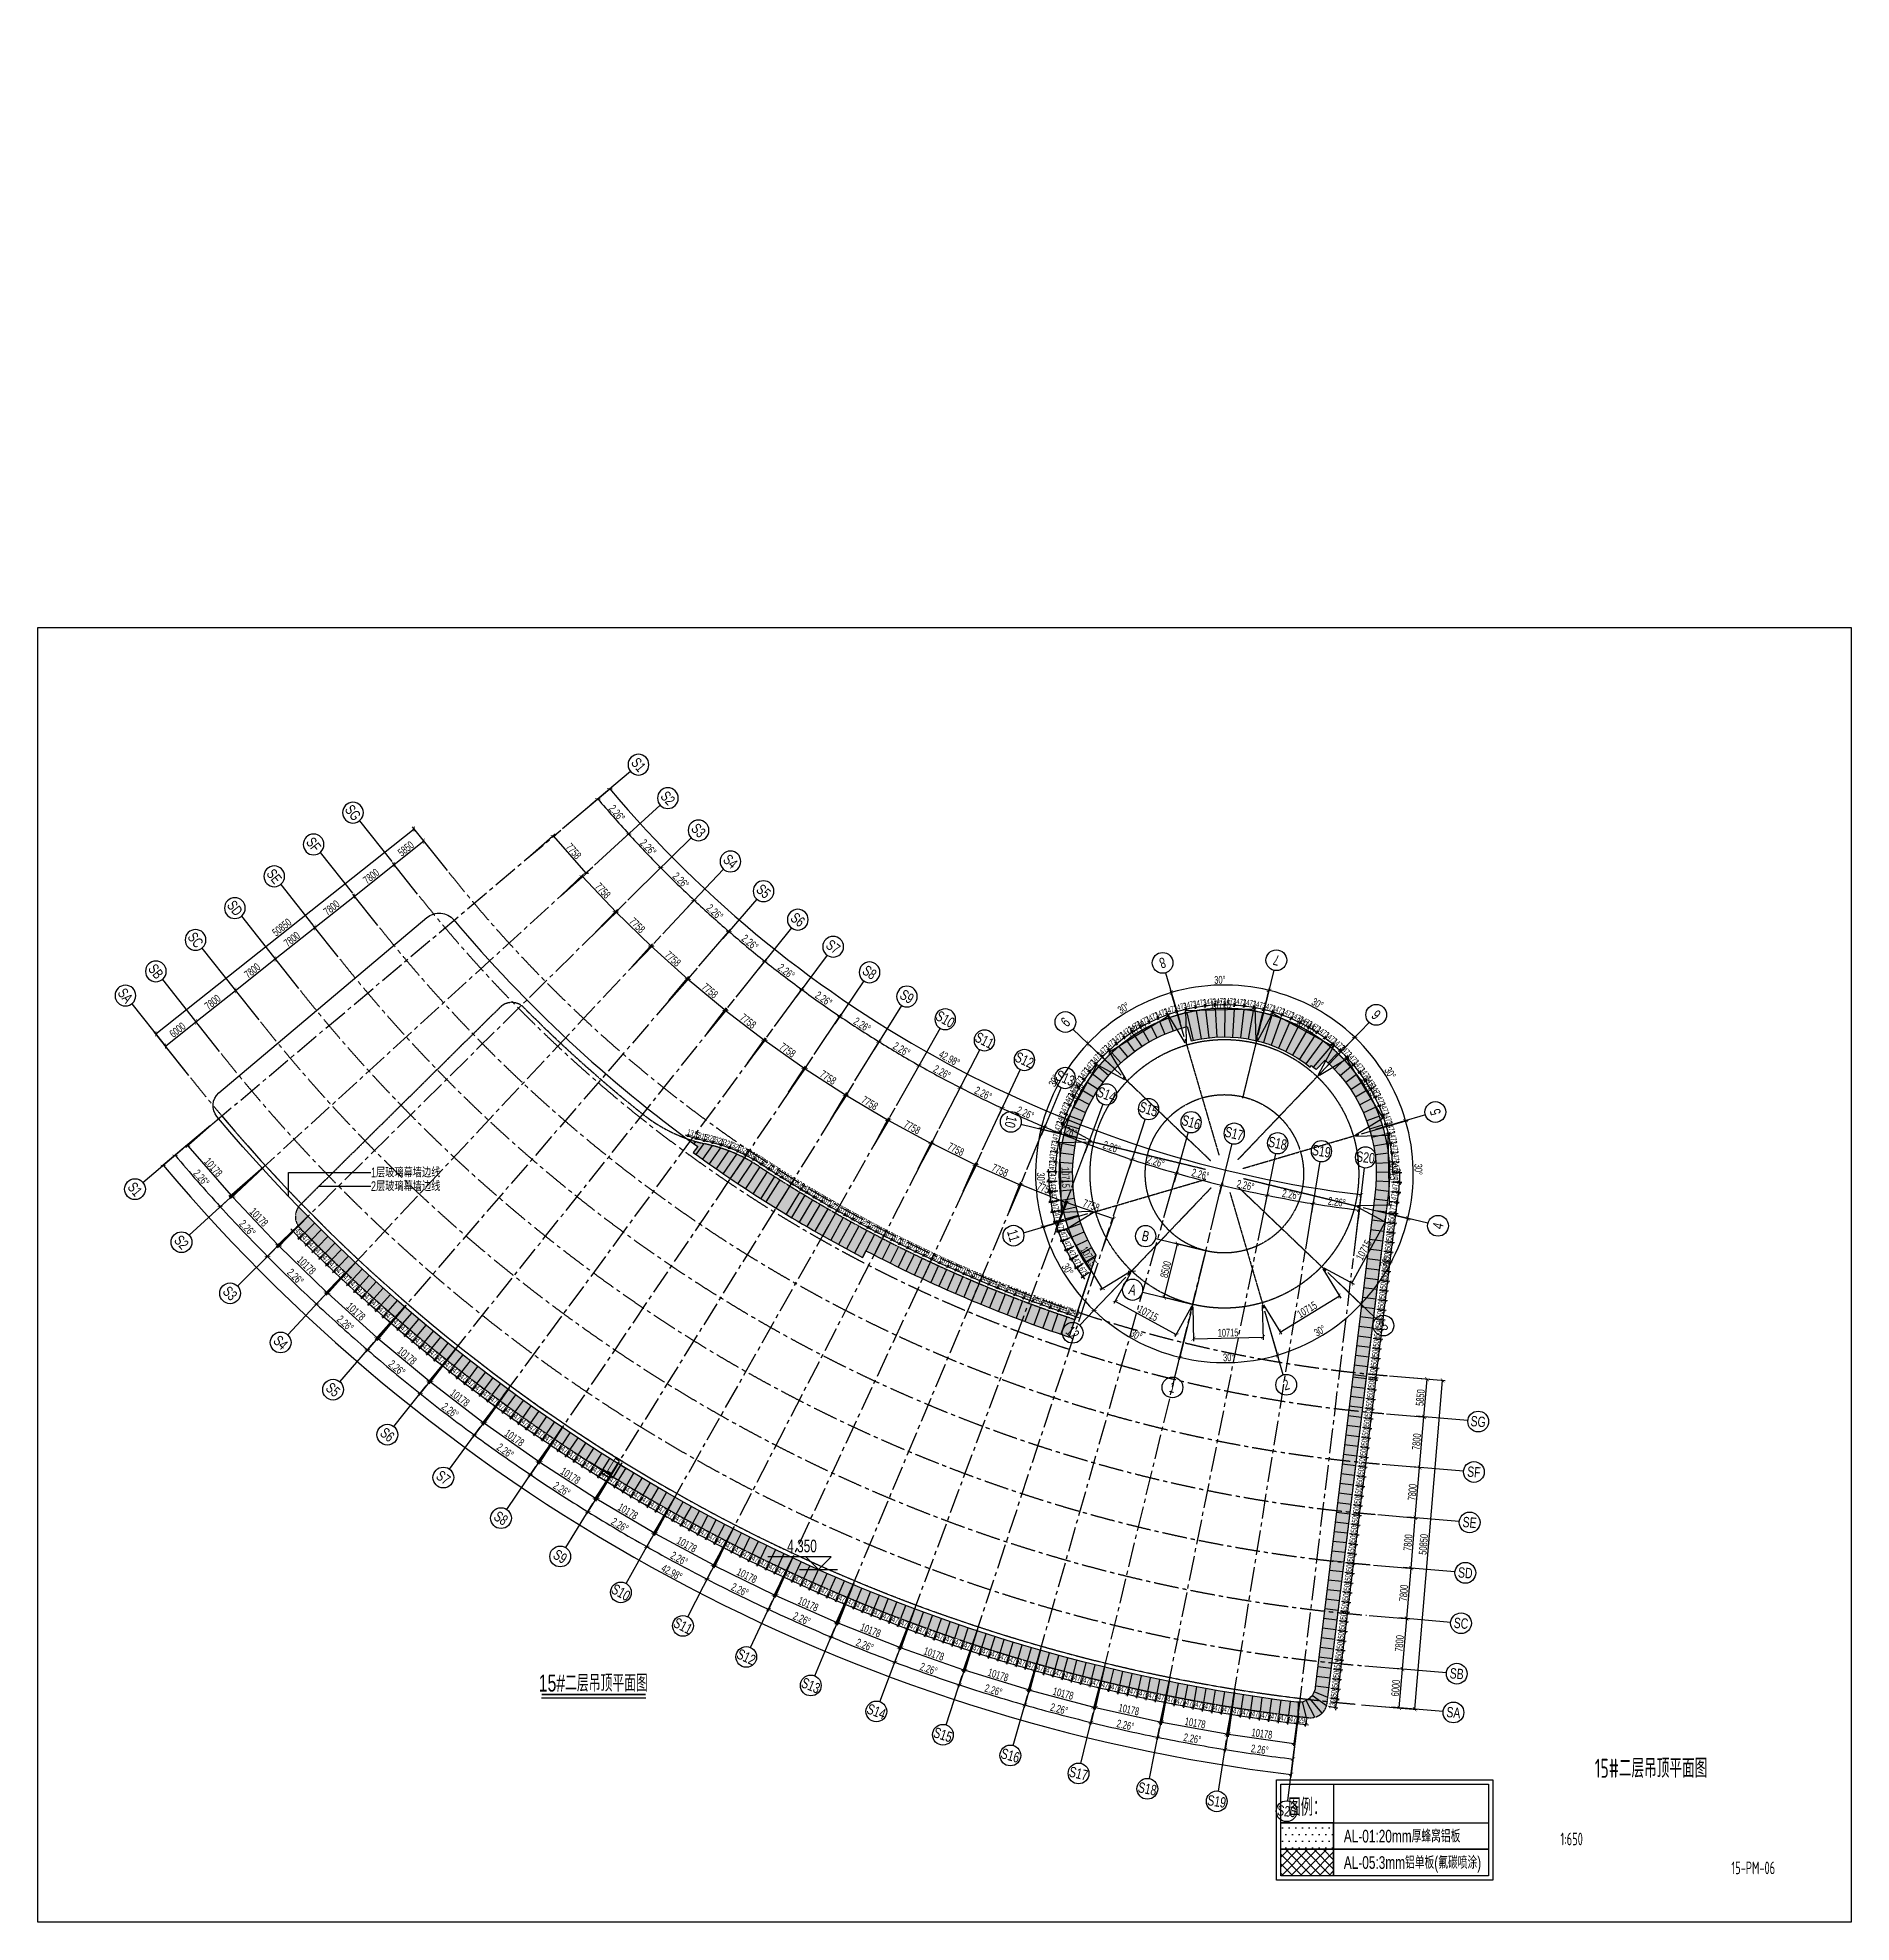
# Model space of a CAD drawing. Extents: x -668578 to 2331563, y -1202445 to 1620273.
# Drawn here: x 1493063 to 1772563, y -358 to 290089 of the extents above; entities that cross this region are included whole.
import ezdxf
from ezdxf.enums import TextEntityAlignment as Align

# ---------------------------------------------------------------- set-up
doc = ezdxf.new("R2010")
doc.units = 0
for name, pattern in [('CENTER2', [28.575000000000003, 19.05, -3.175, 3.175, -3.175]), ('DASH', [0.35, 0.25, -0.1]), ('DOTE', [2.4200000000000004, 2, -0.2, 0.02, -0.2])]:
    doc.linetypes.add(name, pattern=pattern)
doc.layers.get('0').update_dxf_attribs({"color": 8})
doc.layers.get('Defpoints').update_dxf_attribs({"color": 8})
for name, color, linetype in [('#填充层', 8, 'Continuous'), ('#幕墙线-平面', 8, 'Continuous'), ('#文字', 8, 'Continuous'), ('#标注', 8, 'Continuous'), ('#轴线', 8, 'CENTER2'), ('A-AL', 8, 'Continuous'), ('A-GLASS', 8, 'Continuous'), ('BZ', 8, 'Continuous'), ('C-AXIS', 8, 'DOTE'), ('C-SHET-SHBD', 8, 'Continuous'), ('dim', 8, 'Continuous'), ('PUB_HATCH', 8, 'Continuous'), ('WZ', 8, 'Continuous')]:
    doc.layers.add(name, color=color, linetype=linetype)
doc.styles.add('#文字', font='jrs.shx', dxfattribs={"width": 0.7, "bigfont": 'hztxt.shx'})
doc.styles.add('JHZX', font='jrs.shx', dxfattribs={"width": 0.6, "bigfont": 'jhz.shx'})
doc.styles.add('XD2008', font='xd-hzs.shx', dxfattribs={"width": 0.7, "bigfont": 'xd-hztxt.shx'})
doc.styles.add('楷体', font='', dxfattribs={"width": 0.75})
doc.styles.get('楷体').set_extended_font_data('KaiTi_GB2312')
doc.dimstyles.new('JZBZ-300', dxfattribs={"dimscale": 300, "dimtxt": 3, "dimasz": 1.5, "dimexe": 1, "dimexo": 1, "dimgap": 0.5, "dimtad": 1, "dimdec": 0, "dimdsep": 46, "dimtxsty": 'JHZX', "dimblk1": 'ARCHTICK', "dimblk2": 'ARCHTICK', "dimsah": 1, "dimcen": 0, "dimclrd": 1, "dimclre": 1, "dimclrt": 2, "dimazin": 2, "dimtfac": 1, "dimtdec": 0, "dimtix": 1, "dimtmove": 0, "dimatfit": 3, "dimfxl": 0, "dimtolj": 1, "dimlwd": -1, "dimlwe": -1, "dimarcsym": 0})
doc.dimstyles.new('JZBZ-400', dxfattribs={"dimscale": 400, "dimtxt": 3, "dimasz": 1.5, "dimexe": 1, "dimexo": 1, "dimgap": 0.5, "dimtad": 1, "dimdec": 0, "dimdsep": 46, "dimtxsty": 'JHZX', "dimblk1": 'ARCHTICK', "dimblk2": 'ARCHTICK', "dimsah": 1, "dimcen": 0, "dimclrd": 1, "dimclre": 1, "dimclrt": 2, "dimazin": 2, "dimtfac": 1, "dimtdec": 0, "dimtix": 1, "dimtmove": 0, "dimatfit": 3, "dimfxl": 0, "dimtolj": 1, "dimlwd": -1, "dimlwe": -1, "dimarcsym": 0})

# ---------------------------------------------------------------- blocks, each defined once
blk = doc.blocks.new('_ARCHTICK')
at = {"color": 0, "linetype": 'ByBlock', "const_width": 0.15}
blk.add_lwpolyline([(-0.5, -0.5), (0.5, 0.5)], dxfattribs=at)
blk = doc.blocks.new('*D2918')
at = {"layer": '#标注', "ltscale": 300, "transparency": 16777216}
for p, q in [((52517.44000796566, 44290.05046599925), (60086.3965880055, 50671.34314769605)), ((174425.4857381964, -21557.413640005), (175612.1593012065, -11728.79187218522))]:
    blk.add_line(p, q, dxfattribs=at)
blk.add_arc((197092.148216231, 166179.179792065), 179599.9896916214, 220.1338192809486, 263.1156299250185, dxfattribs=at)
at = {"layer": 'Defpoints', "color": 0, "ltscale": 300, "transparency": 16777216}
for p in [(197092.148216231, 166179.179792065), (52211.62358048931, 44032.22045865798), (92698.63031371537, 20034.90273282577), (174377.5393316101, -21954.52967102801)]:
    blk.add_point(p, dxfattribs=at)
at = {"layer": '#标注', "ltscale": 300, "transparency": 16777216, "xscale": 600, "yscale": 600, "zscale": 600}
for p, rotation in [((59780.58016052921, 50413.51314035473), 130.1338192809486), ((175564.2128946202, -12125.90790320823), 353.1156299250185)]:
    blk.add_blockref('_ARCHTICK', p, dxfattribs=dict(at, rotation=rotation))
at = {"layer": '#标注', "ltscale": 300, "transparency": 16777216, "insert": (112118.423318551, 8861.341036451122), "char_height": 1200, "attachment_point": 5, "rotation": 331.6247246029836, "style": 'JHZX'}
blk.add_mtext('\\A1;42.98°', dxfattribs=at)
blk = doc.blocks.new('*D2919')
at = {"layer": '#标注', "ltscale": 300, "transparency": 16777216}
for p, q in [((52517.44000796427, 44290.05046599903), (58251.4980231458, 49124.36310364799)), ((57441.39389153626, 38678.30560715742), (62980.16022961606, 43735.18878280557))]:
    blk.add_line(p, q, dxfattribs=at)
blk.add_arc((197092.1482162301, 166179.1797920657), 181999.9896916228, 220.1338192809487, 222.396020020812, dxfattribs=at)
at = {"layer": 'Defpoints', "color": 0, "ltscale": 300, "transparency": 16777216}
for p in [(197092.1482162301, 166179.1797920657), (59501.63359987483, 47045.44596592678), (52211.62358048792, 44032.22045865775), (57145.993020172, 38408.60517112285)]:
    blk.add_point(p, dxfattribs=at)
at = {"layer": '#标注', "ltscale": 300, "transparency": 16777216, "xscale": 600, "yscale": 600, "zscale": 600}
for p, rotation in [((57945.6815956694, 48866.5330963067), 130.1338192809487), ((62684.75935825177, 43465.48834677102), 312.396020020812)]:
    blk.add_blockref('_ARCHTICK', p, dxfattribs=dict(at, rotation=rotation))
at = {"layer": '#标注', "ltscale": 300, "transparency": 16777216, "insert": (60889.89800265004, 46670.25417978552), "char_height": 1200, "attachment_point": 5, "rotation": 311.2649196508803, "style": 'JHZX'}
blk.add_mtext('\\A1;2.26°', dxfattribs=at)
blk = doc.blocks.new('*D2920')
at = {"layer": '#标注', "ltscale": 300, "transparency": 16777216}
for p, q in [((57441.39389153625, 38678.30560715742), (62980.16022961642, 43735.18878280595)), ((62583.02043397348, 33265.29547357821), (67917.86185840772, 38536.86705861283))]:
    blk.add_line(p, q, dxfattribs=at)
blk.add_arc((197092.1482162285, 166179.1797920652), 181999.9896916207, 222.3960200208122, 224.6582207606726, dxfattribs=at)
at = {"layer": 'Defpoints', "color": 0, "ltscale": 300, "transparency": 16777216}
for p in [(197092.1482162285, 166179.1797920652), (64311.38176920651, 41707.23793571173), (57145.993020172, 38408.60517112285), (62298.49555800366, 32984.14498904304)]:
    blk.add_point(p, dxfattribs=at)
at = {"layer": '#标注', "ltscale": 300, "transparency": 16777216, "xscale": 600, "yscale": 600, "zscale": 600}
for p, rotation in [((62684.75935825209, 43465.48834677141), 132.3960200208123), ((67633.33698243788, 38255.71657407764), 314.6582207606726)]:
    blk.add_blockref('_ARCHTICK', p, dxfattribs=dict(at, rotation=rotation))
at = {"layer": '#标注', "ltscale": 300, "transparency": 16777216, "insert": (65713.37402591217, 41387.13695081141), "char_height": 1200, "attachment_point": 5, "rotation": 313.5271203907424, "style": 'JHZX'}
blk.add_mtext('\\A1;2.26°', dxfattribs=at)
blk = doc.blocks.new('*D2921')
at = {"layer": '#标注', "ltscale": 300, "transparency": 16777216}
for p, q in [((62583.02043397349, 33265.2954735782), (67917.86185840762, 38536.8670586126)), ((67934.30206951512, 28059.46041748378), (73056.90333290005, 33537.50352578153))]:
    blk.add_line(p, q, dxfattribs=at)
blk.add_arc((197092.1482162303, 166179.1797920641), 181999.9896916214, 224.6582207606719, 226.9204201115845, dxfattribs=at)
at = {"layer": 'Defpoints', "color": 0, "ltscale": 300, "transparency": 16777216}
for p in [(197092.1482162303, 166179.1797920641), (69328.09334773931, 36563.04448742104), (62298.49555800367, 32984.14498904304), (67661.09666880127, 27767.29811837457)]:
    blk.add_point(p, dxfattribs=at)
at = {"layer": '#标注', "ltscale": 300, "transparency": 16777216, "xscale": 600, "yscale": 600, "zscale": 600}
for p, rotation in [((67633.33698243774, 38255.71657407746), 134.658220760672), ((72783.69793218611, 33245.34122667237), 316.9204201115846)]:
    blk.add_blockref('_ARCHTICK', p, dxfattribs=dict(at, rotation=rotation))
at = {"layer": '#标注', "ltscale": 300, "transparency": 16777216, "insert": (70741.6276559108, 36298.53374200782), "char_height": 1200, "attachment_point": 5, "rotation": 315.78932043612826, "style": 'JHZX'}
blk.add_mtext('\\A1;2.26°', dxfattribs=at)
blk = doc.blocks.new('*D2922')
at = {"layer": '#标注', "ltscale": 300, "transparency": 16777216}
for p, q in [((67934.30206951489, 28059.46041748401), (73056.90333289973, 33537.50352578163)), ((73486.90089380102, 23068.91134240869), (78389.27744300124, 28744.88739678468))]:
    blk.add_line(p, q, dxfattribs=at)
blk.add_arc((197092.1482162311, 166179.1797920638), 181999.9896916219, 226.9204201115843, 229.1826194624979, dxfattribs=at)
at = {"layer": 'Defpoints', "color": 0, "ltscale": 300, "transparency": 16777216}
for p in [(197092.1482162311, 166179.1797920638), (74543.94761330803, 31620.88470500418), (67661.09666880104, 27767.29811837481), (73225.44081117702, 22766.19261950863)]:
    blk.add_point(p, dxfattribs=at)
at = {"layer": '#标注', "ltscale": 300, "transparency": 16777216, "xscale": 600, "yscale": 600, "zscale": 600}
for p, rotation in [((72783.69793218581, 33245.34122667246), 136.9204201115843), ((78127.81736037717, 28442.16867388465), 319.1826194624979)]:
    blk.add_blockref('_ARCHTICK', p, dxfattribs=dict(at, rotation=rotation))
at = {"layer": '#标注', "ltscale": 300, "transparency": 16777216, "insert": (75966.82120858444, 31412.37593616407), "char_height": 1200, "attachment_point": 5, "rotation": 318.05151978704106, "style": 'JHZX'}
blk.add_mtext('\\A1;2.26°', dxfattribs=at)
blk = doc.blocks.new('*D2923')
at = {"layer": '#标注', "ltscale": 300, "transparency": 16777216}
for p, q in [((73486.9008938008, 23068.91134240891), (78389.27744300106, 28744.88739678479)), ((79232.16570511984, 18301.42411578893), (83906.67610712911, 24166.48613604961))]:
    blk.add_line(p, q, dxfattribs=at)
blk.add_arc((197092.1482162331, 166179.1797920622), 181999.9896916221, 229.1826194624971, 231.4448202023581, dxfattribs=at)
at = {"layer": 'Defpoints', "color": 0, "ltscale": 300, "transparency": 16777216}
for p in [(197092.1482162331, 166179.1797920622), (79950.81779730844, 26888.45879660303), (73225.44081117678, 22766.19261950886), (78982.85848367936, 17988.62080804168)]:
    blk.add_point(p, dxfattribs=at)
at = {"layer": '#标注', "ltscale": 300, "transparency": 16777216, "xscale": 600, "yscale": 600, "zscale": 600}
for p, rotation in [((78127.81736037707, 28442.16867388471), 139.1826194624971), ((83657.3688856885, 23853.68282830248), 321.4448202023581)]:
    blk.add_blockref('_ARCHTICK', p, dxfattribs=dict(at, rotation=rotation))
at = {"layer": '#标注', "ltscale": 300, "transparency": 16777216, "insert": (81380.81342386067, 26736.27654915263), "char_height": 1200, "attachment_point": 5, "rotation": 320.3137198324276, "style": 'JHZX'}
blk.add_mtext('\\A1;2.26°', dxfattribs=at)
blk = doc.blocks.new('*D2910')
at = {"layer": '#标注', "ltscale": 300, "transparency": 16777216}
for p, q in [((79232.16570511987, 18301.4241157887), (83906.67610713083, 24166.48613605159)), ((85161.13805094382, 13764.43291778667), (89600.49617893189, 19809.43907258138))]:
    blk.add_line(p, q, dxfattribs=at)
blk.add_arc((197092.1482162345, 166179.1797920648), 181999.9896916224, 231.4448202023583, 233.707020942222, dxfattribs=at)
at = {"layer": 'Defpoints', "color": 0, "ltscale": 300, "transparency": 16777216}
for p in [(197092.1482162345, 166179.1797920648), (85540.27753241116, 22373.14238511102), (78982.85848367937, 17988.62080804146), (84924.37228411787, 13442.03258953107)]:
    blk.add_point(p, dxfattribs=at)
at = {"layer": '#标注', "ltscale": 300, "transparency": 16777216, "xscale": 600, "yscale": 600, "zscale": 600}
for p, rotation in [((83657.36888569023, 23853.68282830445), 141.4448202023583), ((89363.73041210597, 19487.03874432581), 323.707020942222)]:
    blk.add_blockref('_ARCHTICK', p, dxfattribs=dict(at, rotation=rotation))
at = {"layer": '#标注', "ltscale": 300, "transparency": 16777216, "insert": (86975.16572488277, 22277.52437683555), "char_height": 1200, "attachment_point": 5, "rotation": 322.57592057229016, "style": 'JHZX'}
blk.add_mtext('\\A1;2.26°', dxfattribs=at)
blk = doc.blocks.new('*D2911')
at = {"layer": '#标注', "ltscale": 300, "transparency": 16777216}
for p, q in [((85161.13805094379, 13764.4329177869), (89600.49617893055, 19809.43907257999)), ((91264.57648336049, 9465.009524995556), (95461.86274070473, 15680.53750529758))]:
    blk.add_line(p, q, dxfattribs=at)
blk.add_arc((197092.148216231, 166179.1797920645), 181999.989691622, 233.7070209422228, 235.9692216820964, dxfattribs=at)
at = {"layer": 'Defpoints', "color": 0, "ltscale": 300, "transparency": 16777216}
for p in [(197092.148216231, 166179.1797920645), (91303.61239201801, 18081.97544330005), (84924.37228411785, 13442.0325895313), (91040.72121630213, 9133.51469937947)]:
    blk.add_point(p, dxfattribs=at)
at = {"layer": '#标注', "ltscale": 300, "transparency": 16777216, "xscale": 600, "yscale": 600, "zscale": 600}
for p, rotation in [((89363.73041210462, 19487.03874432438), 143.7070209422228), ((95238.00747364639, 15349.04267968148), 325.9692216820964)]:
    blk.add_blockref('_ARCHTICK', p, dxfattribs=dict(at, rotation=rotation))
at = {"layer": '#标注', "ltscale": 300, "transparency": 16777216, "insert": (92741.15660017254, 18043.07071332165), "char_height": 1200, "attachment_point": 5, "rotation": 324.83812131215956, "style": 'JHZX'}
blk.add_mtext('\\A1;2.26°', dxfattribs=at)
blk = doc.blocks.new('*D2912')
at = {"layer": '#标注', "ltscale": 300, "transparency": 16777216}
for p, q in [((91264.57648336071, 9465.009524995556), (95461.86274070443, 15680.53750529696)), ((97532.9673097832, 5409.855607975194), (101481.6394277246, 11786.21730607442))]:
    blk.add_line(p, q, dxfattribs=at)
blk.add_arc((197092.1482162285, 166179.179792065), 181999.9896916216, 235.9692216820972, 238.2314223130762, dxfattribs=at)
at = {"layer": 'Defpoints', "color": 0, "ltscale": 300, "transparency": 16777216}
for p in [(197092.1482162285, 166179.179792065), (97231.83900980707, 14021.64664648502), (91040.72121630237, 9133.51469937947), (97322.37146349298, 5069.782984076555)]:
    blk.add_point(p, dxfattribs=at)
at = {"layer": '#标注', "ltscale": 300, "transparency": 16777216, "xscale": 600, "yscale": 600, "zscale": 600}
for p, rotation in [((95238.00747364608, 15349.04267968091), 145.9692216820972), ((101271.0435814342, 11446.14468217587), 328.2314223130762)]:
    blk.add_blockref('_ARCHTICK', p, dxfattribs=dict(at, rotation=rotation))
at = {"layer": '#标注', "ltscale": 300, "transparency": 16777216, "insert": (98669.79849530701, 14039.51586560431), "char_height": 1200, "attachment_point": 5, "rotation": 327.10032199758666, "style": 'JHZX'}
blk.add_mtext('\\A1;2.26°', dxfattribs=at)
blk = doc.blocks.new('*D2913')
at = {"layer": '#标注', "ltscale": 300, "transparency": 16777216}
for p, q in [((97532.96730978275, 5409.85560797542), (101481.6394277246, 11786.21730607472)), ((103956.5408281647, 1605.291408069439), (107650.4440195379, 8132.548045643962))]:
    blk.add_line(p, q, dxfattribs=at)
blk.add_arc((197092.1482162387, 166179.1797920627), 181999.9896916247, 238.231422313073, 240.4936231196902, dxfattribs=at)
at = {"layer": 'Defpoints', "color": 0, "ltscale": 300, "transparency": 16777216}
for p in [(197092.1482162387, 166179.1797920627), (103315.7171533395, 10198.48475303928), (97322.37146349253, 5069.782984076788), (103759.5326579581, 1257.17105406546)]:
    blk.add_point(p, dxfattribs=at)
at = {"layer": '#标注', "ltscale": 300, "transparency": 16777216, "xscale": 600, "yscale": 600, "zscale": 600}
for p, rotation in [((101271.0435814344, 11446.14468217608), 148.2314223130731), ((107453.4358493313, 7784.42769163999), 330.4936231196902)]:
    blk.add_blockref('_ARCHTICK', p, dxfattribs=dict(at, rotation=rotation))
at = {"layer": '#标注', "ltscale": 300, "transparency": 16777216, "insert": (104751.8507054103, 10273.09998804538), "char_height": 1200, "attachment_point": 5, "rotation": 329.3625227163816, "style": 'JHZX'}
blk.add_mtext('\\A1;2.26°', dxfattribs=at)
blk = doc.blocks.new('*D2914')
at = {"layer": '#标注', "ltscale": 300, "transparency": 16777216}
for p, q in [((103956.5408281649, 1605.291408069214), (107650.444019538, 8132.548045644224)), ((110525.2839822447, -1942.752501334558), (113958.6605932835, 4725.225081619217))]:
    blk.add_line(p, q, dxfattribs=at)
blk.add_arc((197092.1482162285, 166179.179792065), 181999.9896916215, 240.4936231196933, 242.7558238595374, dxfattribs=at)
at = {"layer": 'Defpoints', "color": 0, "ltscale": 300, "transparency": 16777216}
for p in [(197092.1482162285, 166179.179792065), (109545.7642249325, 6618.448727686628), (103759.5326579583, 1257.171054065228), (110342.1705629893, -2298.37797242542)]:
    blk.add_point(p, dxfattribs=at)
at = {"layer": '#标注', "ltscale": 300, "transparency": 16777216, "xscale": 600, "yscale": 600, "zscale": 600}
for p, rotation in [((107453.4358493313, 7784.427691640296), 150.4936231196933), ((113775.5471740282, 4369.599610528334), 332.7558238595374)]:
    blk.add_blockref('_ARCHTICK', p, dxfattribs=dict(at, rotation=rotation))
at = {"layer": '#标注', "ltscale": 300, "transparency": 16777216, "insert": (110977.8332433873, 6749.693745719014), "char_height": 1200, "attachment_point": 5, "rotation": 331.62472348961535, "style": 'JHZX'}
blk.add_mtext('\\A1;2.26°', dxfattribs=at)
blk = doc.blocks.new('*D2915')
at = {"layer": '#标注', "ltscale": 300, "transparency": 16777216}
for p, q in [((110525.2839822447, -1942.752501334799), (113958.6605932831, 4725.225081618293)), ((117228.9583052711, -5228.745924973686), (120396.4567557412, 1569.559273107727))]:
    blk.add_line(p, q, dxfattribs=at)
blk.add_arc((197092.1482162271, 166179.179792065), 181999.9896916219, 242.7558238595378, 245.018024599424, dxfattribs=at)
at = {"layer": 'Defpoints', "color": 0, "ltscale": 300, "transparency": 16777216}
for p in [(197092.1482162271, 166179.179792065), (115912.2691148272, 3287.118976221223), (110342.1705629893, -2298.37797242566), (117060.0250545794, -5591.322202204719)]:
    blk.add_point(p, dxfattribs=at)
at = {"layer": '#标注', "ltscale": 300, "transparency": 16777216, "xscale": 600, "yscale": 600, "zscale": 600}
for p, rotation in [((113775.5471740276, 4369.59961052749), 152.7558238595378), ((120227.5235050495, 1206.982995876708), 335.0180245994241)]:
    blk.add_blockref('_ARCHTICK', p, dxfattribs=dict(at, rotation=rotation))
at = {"layer": '#标注', "ltscale": 300, "transparency": 16777216, "insert": (117338.0414740134, 3474.789187522758), "char_height": 1200, "attachment_point": 5, "rotation": 333.88692422948094, "style": 'JHZX'}
blk.add_mtext('\\A1;2.26°', dxfattribs=at)
blk = doc.blocks.new('*D2916')
at = {"layer": '#标注', "ltscale": 300, "transparency": 16777216}
for p, q in [((117228.9583052709, -5228.745924973227), (120396.4567557411, 1569.559273107858)), ((124057.1149544635, -8247.567061232388), (126953.7980815037, -1329.530716899761))]:
    blk.add_line(p, q, dxfattribs=at)
blk.add_arc((197092.1482162319, 166179.1797920633), 181999.9896916224, 245.0180245994223, 247.2802253813061, dxfattribs=at)
at = {"layer": 'Defpoints', "color": 0, "ltscale": 300, "transparency": 16777216}
for p in [(197092.1482162319, 166179.1797920633), (122405.3085579417, 209.6879280237772), (117060.0250545791, -5591.322202204254), (123902.625187688, -8616.528999596834)]:
    blk.add_point(p, dxfattribs=at)
at = {"layer": '#标注', "ltscale": 300, "transparency": 16777216, "xscale": 600, "yscale": 600, "zscale": 600}
for p, rotation in [((120227.5235050493, 1206.982995876839), 155.0180245994223), ((126799.3083147282, -1698.492655264214), 337.2802253813061)]:
    blk.add_blockref('_ARCHTICK', p, dxfattribs=dict(at, rotation=rotation))
at = {"layer": '#标注', "ltscale": 300, "transparency": 16777216, "insert": (123822.5619365726, 453.4908037486675), "char_height": 1200, "attachment_point": 5, "rotation": 336.1491249903642, "style": 'JHZX'}
blk.add_mtext('\\A1;2.26°', dxfattribs=at)
blk = doc.blocks.new('*D2917')
at = {"layer": '#标注', "ltscale": 300, "transparency": 16777216}
for p, q in [((124057.1149544635, -8247.567061232621), (126953.7980815041, -1329.530716899098)), ((130999.1106763168, -10994.51038263166), (133620.4634450703, -3967.525989469053))]:
    blk.add_line(p, q, dxfattribs=at)
blk.add_arc((197092.1482162331, 166179.1797920641), 181999.9896916227, 247.2802253813059, 249.5424261212694, dxfattribs=at)
at = {"layer": 'Defpoints', "color": 0, "ltscale": 300, "transparency": 16777216}
for p in [(197092.1482162331, 166179.1797920641), (129014.7619010115, -2609.047641720041), (123902.625187688, -8616.528999597067), (130859.3051953167, -11369.28288360032)]:
    blk.add_point(p, dxfattribs=at)
at = {"layer": '#标注', "ltscale": 300, "transparency": 16777216, "xscale": 600, "yscale": 600, "zscale": 600}
for p, rotation in [((126799.3083147286, -1698.492655263552), 157.2802253813059), ((133480.65796407, -4342.298490437715), 339.5424261212693)]:
    blk.add_blockref('_ARCHTICK', p, dxfattribs=dict(at, rotation=rotation))
at = {"layer": '#标注', "ltscale": 300, "transparency": 16777216, "insert": (130421.2871955856, -2309.492097204689), "char_height": 1200, "attachment_point": 5, "rotation": 338.4113257512876, "style": 'JHZX'}
blk.add_mtext('\\A1;2.26°', dxfattribs=at)
blk = doc.blocks.new('*D2933')
at = {"layer": '#标注', "ltscale": 300, "transparency": 16777216}
for p, q in [((130999.1106763169, -10994.51038263167), (133620.4634450702, -3967.525989469075)), ((138044.1251553739, -13465.29430601694), (140386.06168154, -6340.31477570162))]:
    blk.add_line(p, q, dxfattribs=at)
blk.add_arc((197092.1482162306, 166179.1797920641), 181999.9896916218, 249.5424261212701, 251.8046268610909, dxfattribs=at)
at = {"layer": 'Defpoints', "color": 0, "ltscale": 300, "transparency": 16777216}
for p in [(197092.1482162306, 166179.1797920641), (135730.3269112616, -5164.694139534411), (130859.3051953167, -11369.28288360033), (137919.2218739784, -13845.29321430041)]:
    blk.add_point(p, dxfattribs=at)
at = {"layer": '#标注', "ltscale": 300, "transparency": 16777216, "xscale": 600, "yscale": 600, "zscale": 600}
for p, rotation in [((133480.6579640701, -4342.298490437774), 159.5424261212701), ((140261.1584001445, -6720.313683985136), 341.8046268610909)]:
    blk.add_blockref('_ARCHTICK', p, dxfattribs=dict(at, rotation=rotation))
at = {"layer": '#标注', "ltscale": 300, "transparency": 16777216, "insert": (137123.9318008479, -4809.852850973286), "char_height": 1200, "attachment_point": 5, "rotation": 340.67352649118044, "style": 'JHZX'}
blk.add_mtext('\\A1;2.26°', dxfattribs=at)
blk = doc.blocks.new('*D2934')
at = {"layer": '#标注', "ltscale": 300, "transparency": 16777216}
for p, q in [((138044.1251553741, -13465.29430601671), (140386.0616815399, -6340.314775701612)), ((145181.1759723186, -15656.06723684155), (147240.0459514455, -8444.198241286635))]:
    blk.add_line(p, q, dxfattribs=at)
blk.add_arc((197092.1482162264, 166179.1797920659), 181999.9896916223, 251.8046268610923, 254.0668271582924, dxfattribs=at)
at = {"layer": 'Defpoints', "color": 0, "ltscale": 300, "transparency": 16777216}
for p in [(197092.1482162264, 166179.1797920659), (142541.5357179363, -7453.267992937726), (137919.2218739786, -13845.29321430019), (145071.3695734318, -16040.70024993783)]:
    blk.add_point(p, dxfattribs=at)
at = {"layer": '#标注', "ltscale": 300, "transparency": 16777216, "xscale": 600, "yscale": 600, "zscale": 600}
for p, rotation in [((140261.1584001443, -6720.313683985027), 161.8046268610923), ((147130.2395525587, -8828.831254382843), 344.0668271582924)]:
    blk.add_blockref('_ARCHTICK', p, dxfattribs=dict(at, rotation=rotation))
at = {"layer": '#标注', "ltscale": 300, "transparency": 16777216, "insert": (143920.0477783876, -7043.69398409679), "char_height": 1200, "attachment_point": 5, "rotation": 342.93572700969236, "style": 'JHZX'}
blk.add_mtext('\\A1;2.26°', dxfattribs=at)
blk = doc.blocks.new('*D2935')
at = {"layer": '#标注', "ltscale": 300, "transparency": 16777216}
for p, q in [((145181.1759723183, -15656.06723684155), (147240.0459514456, -8444.198241286478)), ((152399.1418491597, -17563.41538729101), (154171.7360639963, -10275.89799454821))]:
    blk.add_line(p, q, dxfattribs=at)
blk.add_arc((197092.1482162317, 166179.1797920634), 181999.9896916211, 254.0668271582905, 256.3290280231375, dxfattribs=at)
at = {"layer": 'Defpoints', "color": 0, "ltscale": 300, "transparency": 16777216}
for p in [(197092.1482162317, 166179.1797920634), (149437.7718490293, -9471.202105623419), (145071.3695734316, -16040.70024993782), (152304.603491035, -17952.08298157062)]:
    blk.add_point(p, dxfattribs=at)
at = {"layer": '#标注', "ltscale": 300, "transparency": 16777216, "xscale": 600, "yscale": 600, "zscale": 600}
for p, rotation in [((147130.2395525587, -8828.83125438272), 164.0668271582906), ((154077.1977058717, -10664.56558882781), 346.3290280231375)]:
    blk.add_blockref('_ARCHTICK', p, dxfattribs=dict(at, rotation=rotation))
at = {"layer": '#标注', "ltscale": 300, "transparency": 16777216, "insert": (150799.0429137526, -9007.53393274278), "char_height": 1200, "attachment_point": 5, "rotation": 345.197927590714, "style": 'JHZX'}
blk.add_mtext('\\A1;2.26°', dxfattribs=at)
blk = doc.blocks.new('*D2936')
at = {"layer": '#标注', "ltscale": 300, "transparency": 16777216}
for p, q in [((152399.1418491597, -17563.41538729101), (154171.7360639962, -10275.89799454828)), ((159686.7704116815, -19184.36520174066), (161170.3259316558, -11832.55841570823))]:
    blk.add_line(p, q, dxfattribs=at)
blk.add_arc((197092.1482162273, 166179.1797920664), 181999.9896916231, 256.329028023139, 258.5912288879856, dxfattribs=at)
at = {"layer": 'Defpoints', "color": 0, "ltscale": 300, "transparency": 16777216}
for p in [(197092.1482162273, 166179.1797920664), (156408.2876799431, -11215.35152052819), (152304.6034910351, -17952.08298157063), (159607.6474506161, -19576.4615636624)]:
    blk.add_point(p, dxfattribs=at)
at = {"layer": '#标注', "ltscale": 300, "transparency": 16777216, "xscale": 600, "yscale": 600, "zscale": 600}
for p, rotation in [((154077.1977058715, -10664.56558882786), 166.329028023139), ((161091.2029705904, -12224.65477762993), 348.5912288879856)]:
    blk.add_blockref('_ARCHTICK', p, dxfattribs=dict(at, rotation=rotation))
at = {"layer": '#标注', "ltscale": 300, "transparency": 16777216, "insert": (157750.195656235, -10698.31180313812), "char_height": 1200, "attachment_point": 5, "rotation": 347.46012845556226, "style": 'JHZX'}
blk.add_mtext('\\A1;2.26°', dxfattribs=at)
blk = doc.blocks.new('*D2937')
at = {"layer": '#标注', "ltscale": 300, "transparency": 16777216}
for p, q in [((159686.7704116812, -19184.36520174066), (161170.3259316559, -11832.55841570692)), ((167032.7006330987, -20516.38981891595), (168224.9051236499, -13111.75286274257))]:
    blk.add_line(p, q, dxfattribs=at)
blk.add_arc((197092.1482162301, 166179.1797920645), 181999.9896916206, 258.5912288879845, 260.8534291851971, dxfattribs=at)
at = {"layer": 'Defpoints', "color": 0, "ltscale": 300, "transparency": 16777216}
for p in [(197092.1482162301, 166179.1797920645), (163442.2165774754, -12682.99717237121), (159607.6474506159, -19576.46156366239), (166969.1163936027, -20911.30378991179)]:
    blk.add_point(p, dxfattribs=at)
at = {"layer": '#标注', "ltscale": 300, "transparency": 16777216, "xscale": 600, "yscale": 600, "zscale": 600}
for p, rotation in [((161091.2029705905, -12224.65477762865), 168.5912288879845), ((168161.3208841538, -13506.6668337384), 350.8534291851971)]:
    blk.add_blockref('_ARCHTICK', p, dxfattribs=dict(at, rotation=rotation))
at = {"layer": '#标注', "ltscale": 300, "transparency": 16777216, "insert": (164762.6695499693, -12113.39176774888), "char_height": 1200, "attachment_point": 5, "rotation": 349.7223290365908, "style": 'JHZX'}
blk.add_mtext('\\A1;2.26°', dxfattribs=at)
blk = doc.blocks.new('*D2938')
at = {"layer": '#标注', "ltscale": 300, "transparency": 16777216}
for p, q in [((167032.7006330992, -20516.38981891641), (168224.9051236497, -13111.75286274435)), ((174425.4857381949, -21557.41364000525), (175324.4808616871, -14111.48805832416))]:
    blk.add_line(p, q, dxfattribs=at)
blk.add_arc((197092.1482162212, 166179.1797920638), 181999.9896916202, 260.8534291851998, 263.115629925021, dxfattribs=at)
at = {"layer": 'Defpoints', "color": 0, "ltscale": 300, "transparency": 16777216}
for p in [(197092.1482162212, 166179.1797920638), (170528.5946607325, -13871.85150255152), (166969.1163936032, -20911.30378991226), (174377.5393316087, -21954.52967102826)]:
    blk.add_point(p, dxfattribs=at)
at = {"layer": '#标注', "ltscale": 300, "transparency": 16777216, "xscale": 600, "yscale": 600, "zscale": 600}
for p, rotation in [((168161.3208841537, -13506.66683374017), 170.8534291851998), ((175276.5344551008, -14508.60408934714), 353.115629925021)]:
    blk.add_blockref('_ARCHTICK', p, dxfattribs=dict(at, rotation=rotation))
at = {"layer": '#标注', "ltscale": 300, "transparency": 16777216, "insert": (171825.534974262, -13250.56835334412), "char_height": 1200, "attachment_point": 5, "rotation": 351.9845295551104, "style": 'JHZX'}
blk.add_mtext('\\A1;2.26°', dxfattribs=at)
blk = doc.blocks.new('*D2939')
at = {"layer": '#标注', "ltscale": 300, "transparency": 16777216}
for p, q in [((-1772.791618300945, -1481.365197545436), (-9341.748198340536, -7862.657879242006)), ((165913.7732030131, -92055.65823940704), (164727.0996400029, -101884.2800072265))]:
    blk.add_line(p, q, dxfattribs=at)
blk.add_arc((197092.1482162317, 166179.1797920645), 269610.2124900237, 220.1338192809485, 263.1156299250187, dxfattribs=at)
at = {"layer": 'Defpoints', "color": 0, "ltscale": 300, "transparency": 16777216}
for p in [(197092.1482162317, 166179.1797920645), (-1466.975190824596, -1223.535190204158), (40379.67516651106, -53208.30268940322), (165961.7196095993, -91658.54220838404)]:
    blk.add_point(p, dxfattribs=at)
at = {"layer": '#标注', "ltscale": 300, "transparency": 16777216, "xscale": 600, "yscale": 600, "zscale": 600}
for p, rotation in [((-9035.931770864163, -7604.827871900749), 130.1338192809485), ((164775.0460465892, -101487.1639762035), 353.1156299250187)]:
    blk.add_blockref('_ARCHTICK', p, dxfattribs=dict(at, rotation=rotation))
at = {"layer": '#标注', "ltscale": 300, "transparency": 16777216, "insert": (69341.55334645722, -70334.48968467087), "char_height": 1200, "attachment_point": 5, "rotation": 331.6247246029835, "style": 'JHZX'}
blk.add_mtext('\\A1;42.98°', dxfattribs=at)
blk = doc.blocks.new('*D2940')
at = {"layer": '#标注', "ltscale": 300, "transparency": 16777216}
for p, q in [((-1772.791618300484, -1481.36519754543), (-7506.849633482343, -6315.677835194451)), ((5000.189665492991, -9200.414521944796), (-538.57667258722, -14257.29769759309))]:
    blk.add_line(p, q, dxfattribs=at)
blk.add_arc((197092.1482162338, 166179.1797920594), 267210.212490022, 220.1338192809474, 222.3960200208107, dxfattribs=at)
at = {"layer": 'Defpoints', "color": 0, "ltscale": 300, "transparency": 16777216}
for p in [(197092.1482162338, 166179.1797920594), (-1466.97519082413, -1223.535190204158), (-4916.603045474355, -8731.54621594742), (5295.590536857255, -8930.714085910235)]:
    blk.add_point(p, dxfattribs=at)
at = {"layer": '#标注', "ltscale": 300, "transparency": 16777216, "xscale": 600, "yscale": 600, "zscale": 600}
for p, rotation in [((-7201.03320600605, -6057.847827853118), 130.1338192809474), ((-243.1758012229147, -13987.59726155857), 312.3960200208107)]:
    blk.add_blockref('_ARCHTICK', p, dxfattribs=dict(at, rotation=rotation))
at = {"layer": '#标注', "ltscale": 300, "transparency": 16777216, "insert": (-3159.907442118553, -9529.429910433075), "char_height": 1200, "attachment_point": 5, "rotation": 311.2649196508791, "style": 'JHZX'}
blk.add_mtext('\\A1;2.26°', dxfattribs=at)
blk = doc.blocks.new('*D2941')
at = {"layer": '#标注', "ltscale": 300, "transparency": 16777216}
for p, q in [((5000.189665492993, -9200.414521945035), (-538.5766725871081, -14257.29769759332)), ((12072.5833482142, -16646.10089322484), (6737.741923779905, -21917.67247825932))]:
    blk.add_line(p, q, dxfattribs=at)
blk.add_arc((197092.1482162341, 166179.1797920626), 267210.2124900245, 222.3960200208112, 224.6582207606717, dxfattribs=at)
at = {"layer": 'Defpoints', "color": 0, "ltscale": 300, "transparency": 16777216}
for p in [(197092.1482162341, 166179.1797920626), (5295.590536857257, -8930.714085910467), (2145.011806966812, -16569.0395283744), (12357.10822418402, -16364.95040868967)]:
    blk.add_point(p, dxfattribs=at)
at = {"layer": '#标注', "ltscale": 300, "transparency": 16777216, "xscale": 600, "yscale": 600, "zscale": 600}
for p, rotation in [((-243.1758012228811, -13987.59726155869), 132.3960200208112), ((7022.266799749654, -21636.52199372415), 314.6582207606716)]:
    blk.add_blockref('_ARCHTICK', p, dxfattribs=dict(at, rotation=rotation))
at = {"layer": '#标注', "ltscale": 300, "transparency": 16777216, "insert": (3931.832874669648, -17296.96006303509), "char_height": 1200, "attachment_point": 5, "rotation": 313.52712039074146, "style": 'JHZX'}
blk.add_mtext('\\A1;2.26°', dxfattribs=at)
blk = doc.blocks.new('*D2925')
at = {"layer": '#标注', "ltscale": 300, "transparency": 16777216}
for p, q in [((12072.58334821419, -16646.10089322484), (6737.741923780196, -21917.67247825892)), ((19433.36113347262, -23806.81446511327), (14310.75987008788, -29284.85757341064))]:
    blk.add_line(p, q, dxfattribs=at)
blk.add_arc((197092.1482162357, 166179.1797920601), 267210.2124900233, 224.658220760671, 226.9204201115836, dxfattribs=at)
at = {"layer": 'Defpoints', "color": 0, "ltscale": 300, "transparency": 16777216}
for p in [(197092.1482162357, 166179.1797920601), (12357.10822418402, -16364.95040868968), (9510.48786645638, -24121.68294740164), (19706.56653418648, -23514.65216600406)]:
    blk.add_point(p, dxfattribs=at)
at = {"layer": '#标注', "ltscale": 300, "transparency": 16777216, "xscale": 600, "yscale": 600, "zscale": 600}
for p, rotation in [((7022.266799749959, -21636.52199372371), 134.658220760671), ((14583.96527080165, -28992.69527430135), 316.9204201115836)]:
    blk.add_blockref('_ARCHTICK', p, dxfattribs=dict(at, rotation=rotation))
at = {"layer": '#标注', "ltscale": 300, "transparency": 16777216, "insert": (11324.64851611382, -24778.50498167348), "char_height": 1200, "attachment_point": 5, "rotation": 315.7893204361273, "style": 'JHZX'}
blk.add_mtext('\\A1;2.26°', dxfattribs=at)
blk = doc.blocks.new('*D2926')
at = {"layer": '#标注', "ltscale": 300, "transparency": 16777216}
for p, q in [((19433.36113347262, -23806.81446511326), (14310.75987008818, -29284.85757341028)), ((27071.05409375331, -30671.39855354503), (22168.67754455337, -36347.37460792053))]:
    blk.add_line(p, q, dxfattribs=at)
blk.add_arc((197092.1482162359, 166179.179792059), 267210.2124900222, 226.9204201115834, 229.182619462497, dxfattribs=at)
at = {"layer": 'Defpoints', "color": 0, "ltscale": 300, "transparency": 16777216}
for p in [(197092.1482162359, 166179.179792059), (19706.56653418648, -23514.65216600406), (17168.34284205963, -31377.70294969304), (27332.51417637733, -30368.67983064498)]:
    blk.add_point(p, dxfattribs=at)
at = {"layer": '#标注', "ltscale": 300, "transparency": 16777216, "xscale": 600, "yscale": 600, "zscale": 600}
for p, rotation in [((14583.96527080197, -28992.695274301), 136.9204201115834), ((22430.13762717742, -36044.65588502046), 319.182619462497)]:
    blk.add_blockref('_ARCHTICK', p, dxfattribs=dict(at, rotation=rotation))
at = {"layer": '#标注', "ltscale": 300, "transparency": 16777216, "insert": (19007.01608709698, -31962.40351019969), "char_height": 1200, "attachment_point": 5, "rotation": 318.0515197870402, "style": 'JHZX'}
blk.add_mtext('\\A1;2.26°', dxfattribs=at)
blk = doc.blocks.new('*D2927')
at = {"layer": '#标注', "ltscale": 300, "transparency": 16777216}
for p, q in [((27071.05409375331, -30671.3985535448), (22168.67754455304, -36347.37460792089)), ((34973.76235577242, -37229.15732223565), (30299.25195376314, -43094.21934249661))]:
    blk.add_line(p, q, dxfattribs=at)
blk.add_arc((197092.1482162324, 166179.1797920624), 267210.2124900231, 229.1826194624981, 231.4448202023592, dxfattribs=at)
at = {"layer": 'Defpoints', "color": 0, "ltscale": 300, "transparency": 16777216}
for p in [(197092.1482162324, 166179.1797920624), (27332.51417637732, -30368.67983064474), (35223.06957721291, -36916.3540144884), (25106.64510911283, -38325.79418156544)]:
    blk.add_point(p, dxfattribs=at)
at = {"layer": '#标注', "ltscale": 300, "transparency": 16777216, "xscale": 600, "yscale": 600, "zscale": 600}
for p, rotation in [((22430.13762717693, -36044.65588502075), 139.1826194624981), ((30548.55917520354, -42781.41603474927), 321.4448202023592)]:
    blk.add_blockref('_ARCHTICK', p, dxfattribs=dict(at, rotation=rotation))
at = {"layer": '#标注', "ltscale": 300, "transparency": 16777216, "insert": (26966.96585831765, -38837.46257305259), "char_height": 1200, "attachment_point": 5, "rotation": 320.31371983242866, "style": 'JHZX'}
blk.add_mtext('\\A1;2.26°', dxfattribs=at)
blk = doc.blocks.new('*D2928')
at = {"layer": '#标注', "ltscale": 300, "transparency": 16777216}
for p, q in [((34973.76235577219, -37229.15732223566), (30299.25195376401, -43094.21934249515)), ((43129.16341758385, -43469.8649314855), (38689.80528959849, -49514.87108627657))]:
    blk.add_line(p, q, dxfattribs=at)
blk.add_arc((197092.1482162336, 166179.1797920613), 267210.2124900212, 231.4448202023588, 233.7070209422223, dxfattribs=at)
at = {"layer": 'Defpoints', "color": 0, "ltscale": 300, "transparency": 16777216}
for p in [(197092.1482162336, 166179.1797920613), (35223.06957721268, -36916.35401448841), (43365.92918440979, -43147.46460322989), (33313.02317568079, -44955.12784152358)]:
    blk.add_point(p, dxfattribs=at)
at = {"layer": '#标注', "ltscale": 300, "transparency": 16777216, "xscale": 600, "yscale": 600, "zscale": 600}
for p, rotation in [((30548.55917520437, -42781.4160347478), 141.4448202023588), ((38926.57105642439, -49192.47075802094), 323.7070209422223)]:
    blk.add_blockref('_ARCHTICK', p, dxfattribs=dict(at, rotation=rotation))
at = {"layer": '#标注', "ltscale": 300, "transparency": 16777216, "insert": (35192.0909689507, -45392.96578080182), "char_height": 1200, "attachment_point": 5, "rotation": 322.5759205722905, "style": 'JHZX'}
blk.add_mtext('\\A1;2.26°', dxfattribs=at)
blk = doc.blocks.new('*D2929')
at = {"layer": '#标注', "ltscale": 300, "transparency": 16777216}
for p, q in [((43129.16341758407, -43469.86493148574), (38689.80528959779, -49514.87108627793)), ((51524.5455123405, -49383.7940337945), (47327.25925499667, -55599.32201409565))]:
    blk.add_line(p, q, dxfattribs=at)
blk.add_arc((197092.1482162355, 166179.1797920583), 267210.2124900214, 233.7070209422216, 235.9692216820953, dxfattribs=at)
at = {"layer": 'Defpoints', "color": 0, "ltscale": 300, "transparency": 16777216}
for p in [(197092.1482162355, 166179.1797920583), (43365.92918441003, -43147.46460323013), (51748.40077939886, -49052.29920817842), (41774.68262465257, -51255.36792557062)]:
    blk.add_point(p, dxfattribs=at)
at = {"layer": '#标注', "ltscale": 300, "transparency": 16777216, "xscale": 600, "yscale": 600, "zscale": 600}
for p, rotation in [((38926.57105642366, -49192.47075802225), 143.7070209422216), ((47551.114522055, -55267.82718847955), 325.9692216820953)]:
    blk.add_blockref('_ARCHTICK', p, dxfattribs=dict(at, rotation=rotation))
at = {"layer": '#标注', "ltscale": 300, "transparency": 16777216, "insert": (43669.56857210046, -51618.69295769426), "char_height": 1200, "attachment_point": 5, "rotation": 324.8381213121585, "style": 'JHZX'}
blk.add_mtext('\\A1;2.26°', dxfattribs=at)
blk = doc.blocks.new('*D2930')
at = {"layer": '#标注', "ltscale": 300, "transparency": 16777216}
for p, q in [((51524.54551234051, -49383.7940337945), (47327.25925499615, -55599.32201409651)), ((60146.82246571455, -54961.72641185495), (56198.15034978064, -61338.08811119855))]:
    blk.add_line(p, q, dxfattribs=at)
blk.add_arc((197092.1482162355, 166179.1797920608), 267210.2124900245, 235.9692216820956, 238.2314223311194, dxfattribs=at)
at = {"layer": 'Defpoints', "color": 0, "ltscale": 300, "transparency": 16777216}
for p in [(197092.1482162355, 166179.1797920608), (51748.40077939886, -49052.29920817842), (60357.41831189766, -54621.65378788998), (50478.43420826914, -57216.69421584099)]:
    blk.add_point(p, dxfattribs=at)
at = {"layer": '#标注', "ltscale": 300, "transparency": 16777216, "xscale": 600, "yscale": 600, "zscale": 600}
for p, rotation in [((47551.11452205444, -55267.82718848043), 145.9692216820956), ((56408.74619596369, -60998.01548723358), 328.2314223311194)]:
    blk.add_blockref('_ARCHTICK', p, dxfattribs=dict(at, rotation=rotation))
at = {"layer": '#标注', "ltscale": 300, "transparency": 16777216, "insert": (52386.18470508435, -57504.93999137268), "char_height": 1200, "attachment_point": 5, "rotation": 327.10032200660754, "style": 'JHZX'}
blk.add_mtext('\\A1;2.26°', dxfattribs=at)
blk = doc.blocks.new('*D2931')
at = {"layer": '#标注', "ltscale": 300, "transparency": 16777216}
for p, q in [((60146.82246571455, -54961.72641185472), (56198.15034978128, -61338.08811119736)), ((68982.5556794831, -60194.96833813658), (65288.65248811028, -66722.22497571085))]:
    blk.add_line(p, q, dxfattribs=at)
blk.add_arc((197092.1482162341, 166179.1797920613), 267210.2124900228, 238.2314223311197, 240.4936231196922, dxfattribs=at)
at = {"layer": 'Defpoints', "color": 0, "ltscale": 300, "transparency": 16777216}
for p in [(197092.1482162341, 166179.1797920613), (60357.41831189766, -54621.65378788975), (69179.56384968969, -59846.84798413259), (59410.711505285, -62829.81488756277)]:
    blk.add_point(p, dxfattribs=at)
at = {"layer": '#标注', "ltscale": 300, "transparency": 16777216, "xscale": 600, "yscale": 600, "zscale": 600}
for p, rotation in [((56408.74619596444, -60998.01548723238), 148.2314223311197), ((65485.66065831677, -66374.10462170682), 330.4936231196922)]:
    blk.add_blockref('_ARCHTICK', p, dxfattribs=dict(at, rotation=rotation))
at = {"layer": '#标注', "ltscale": 300, "transparency": 16777216, "insert": (61328.35310467837, -63042.53221595648), "char_height": 1200, "attachment_point": 5, "rotation": 329.362522725406, "style": 'JHZX'}
blk.add_mtext('\\A1;2.26°', dxfattribs=at)
blk = doc.blocks.new('*D2932')
at = {"layer": '#标注', "ltscale": 300, "transparency": 16777216}
for p, q in [((68982.55567948359, -60194.96833813658), (65288.6524881104, -66722.2249757114)), ((78017.97223548878, -65075.36233870775), (74584.59562444988, -71743.33992166127))]:
    blk.add_line(p, q, dxfattribs=at)
blk.add_arc((197092.1482162357, 166179.1797920601), 267210.2124900231, 240.4936231196918, 242.755823859536, dxfattribs=at)
at = {"layer": 'Defpoints', "color": 0, "ltscale": 300, "transparency": 16777216}
for p in [(197092.1482162357, 166179.1797920601), (69179.56384969015, -59846.8479841326), (78201.08565474418, -64719.7368676169), (68557.59220507472, -68085.98101930981)]:
    blk.add_point(p, dxfattribs=at)
at = {"layer": '#标注', "ltscale": 300, "transparency": 16777216, "xscale": 600, "yscale": 600, "zscale": 600}
for p, rotation in [((65485.66065831683, -66374.10462170735), 150.4936231196918), ((74767.70904370514, -71387.71445057029), 332.755823859536)]:
    blk.add_blockref('_ARCHTICK', p, dxfattribs=dict(at, rotation=rotation))
at = {"layer": '#标注', "ltscale": 300, "transparency": 16777216, "insert": (70482.13576870582, -68222.83826029279), "char_height": 1200, "attachment_point": 5, "rotation": 331.62472348961387, "style": 'JHZX'}
blk.add_mtext('\\A1;2.26°', dxfattribs=at)
blk = doc.blocks.new('*D2958')
at = {"layer": '#标注', "ltscale": 300, "transparency": 16777216}
for p, q in [((78017.9722354883, -65075.36233870774), (74584.59562444927, -71743.33992166165)), ((87238.98888107225, -69595.30149395246), (84071.49043060158, -76393.60669203456))]:
    blk.add_line(p, q, dxfattribs=at)
blk.add_arc((197092.1482162345, 166179.1797920617), 267210.2124900246, 242.7558238595363, 245.0180245994223, dxfattribs=at)
at = {"layer": 'Defpoints', "color": 0, "ltscale": 300, "transparency": 16777216}
for p in [(197092.1482162345, 166179.1797920617), (78201.08565474371, -64719.73686761688), (87407.922131764, -69232.72521672142), (77904.8186929991, -72976.99959723148)]:
    blk.add_point(p, dxfattribs=at)
at = {"layer": '#标注', "ltscale": 300, "transparency": 16777216, "xscale": 600, "yscale": 600, "zscale": 600}
for p, rotation in [((74767.7090437045, -71387.71445057071), 152.7558238595363), ((84240.42368129326, -76031.03041480349), 335.0180245994224)]:
    blk.add_blockref('_ARCHTICK', p, dxfattribs=dict(at, rotation=rotation))
at = {"layer": '#标注', "ltscale": 300, "transparency": 16777216, "insert": (79833.26448060873, -73037.7834527196), "char_height": 1200, "attachment_point": 5, "rotation": 333.8869242294793, "style": 'JHZX'}
blk.add_mtext('\\A1;2.26°', dxfattribs=at)
blk = doc.blocks.new('*D2959')
at = {"layer": '#标注', "ltscale": 300, "transparency": 16777216}
for p, q in [((87238.98888107226, -69595.30149395246), (84071.49043060167, -76393.60669203477)), ((96631.23305746297, -73747.74067970949), (93734.54993042244, -80665.77702404333))]:
    blk.add_line(p, q, dxfattribs=at)
blk.add_arc((197092.1482162287, 166179.1797920629), 267210.2124900233, 245.0180245994236, 247.2802253813074, dxfattribs=at)
at = {"layer": 'Defpoints', "color": 0, "ltscale": 300, "transparency": 16777216}
for p in [(197092.1482162287, 166179.1797920629), (87407.922131764, -69232.72521672142), (96785.72282423846, -73378.77874134504), (87437.82170162839, -77495.24712958364)]:
    blk.add_point(p, dxfattribs=at)
at = {"layer": '#标注', "ltscale": 300, "transparency": 16777216, "xscale": 600, "yscale": 600, "zscale": 600}
for p, rotation in [((84240.42368129335, -76031.0304148037), 155.0180245994236), ((93889.03969719795, -80296.81508567889), 337.2802253813074)]:
    blk.add_blockref('_ARCHTICK', p, dxfattribs=dict(at, rotation=rotation))
at = {"layer": '#标注', "ltscale": 300, "transparency": 16777216, "insert": (89367.163887923, -77479.86286887692), "char_height": 1200, "attachment_point": 5, "rotation": 336.1491249903655, "style": 'JHZX'}
blk.add_mtext('\\A1;2.26°', dxfattribs=at)
blk = doc.blocks.new('*D2960')
at = {"layer": '#标注', "ltscale": 300, "transparency": 16777216}
for p, q in [((96631.2330574632, -73747.7406797095), (93734.54993042274, -80665.7770240426)), ((106180.0647906679, -77526.20736388178), (103558.7120219146, -84553.19175704397))]:
    blk.add_line(p, q, dxfattribs=at)
blk.add_arc((197092.1482162361, 166179.1797920601), 267210.2124900229, 247.2802253813057, 249.5424261212691, dxfattribs=at)
at = {"layer": 'Defpoints', "color": 0, "ltscale": 300, "transparency": 16777216}
for p in [(197092.1482162361, 166179.1797920601), (96785.72282423872, -73378.77874134504), (106319.8702716681, -77151.43486291311), (97141.74220864025, -81633.6810482924)]:
    blk.add_point(p, dxfattribs=at)
at = {"layer": '#标注', "ltscale": 300, "transparency": 16777216, "xscale": 600, "yscale": 600, "zscale": 600}
for p, rotation in [((93889.03969719815, -80296.8150856781), 157.2802253813057), ((103698.5175029147, -84178.41925607527), 339.5424261212691)]:
    blk.add_blockref('_ARCHTICK', p, dxfattribs=dict(at, rotation=rotation))
at = {"layer": '#标注', "ltscale": 300, "transparency": 16777216, "insert": (99068.97348188979, -81542.15262398138), "char_height": 1200, "attachment_point": 5, "rotation": 338.41132575128734, "style": 'JHZX'}
blk.add_mtext('\\A1;2.26°', dxfattribs=at)
blk = doc.blocks.new('*D2961')
at = {"layer": '#标注', "ltscale": 300, "transparency": 16777216}
for p, q in [((106180.0647906683, -77526.20736388177), (103558.712021915, -84553.19175704411)), ((115870.6005550074, -80924.81215691619), (113528.6640288413, -88049.79168723105))]:
    blk.add_line(p, q, dxfattribs=at)
blk.add_arc((197092.1482162368, 166179.1797920601), 267210.2124900231, 249.542426121269, 251.8046268610899, dxfattribs=at)
at = {"layer": 'Defpoints', "color": 0, "ltscale": 300, "transparency": 16777216}
for p in [(197092.1482162368, 166179.1797920601), (106319.8702716685, -77151.4348629131), (115995.5038364029, -80544.81324863271), (107001.4545988446, -85385.85073185925)]:
    blk.add_point(p, dxfattribs=at)
at = {"layer": '#标注', "ltscale": 300, "transparency": 16777216, "xscale": 600, "yscale": 600, "zscale": 600}
for p, rotation in [((103698.5175029151, -84178.41925607543), 159.542426121269), ((113653.5673102368, -87669.79277894754), 341.8046268610899)]:
    blk.add_blockref('_ARCHTICK', p, dxfattribs=dict(at, rotation=rotation))
at = {"layer": '#标注', "ltscale": 300, "transparency": 16777216, "insert": (108923.5710266912, -85218.32082270418), "char_height": 1200, "attachment_point": 5, "rotation": 340.6735264911795, "style": 'JHZX'}
blk.add_mtext('\\A1;2.26°', dxfattribs=at)
blk = doc.blocks.new('*D2962')
at = {"layer": '#标注', "ltscale": 300, "transparency": 16777216}
for p, q in [((115870.6005550071, -80924.81215691594), (113528.6640288411, -88049.79168723096)), ((125687.7338482185, -83938.25712581127), (123628.8638690913, -91150.12612136613))]:
    blk.add_line(p, q, dxfattribs=at)
blk.add_arc((197092.1482162343, 166179.1797920605), 267210.2124900228, 251.8046268610904, 254.0668271582905, dxfattribs=at)
at = {"layer": 'Defpoints', "color": 0, "ltscale": 300, "transparency": 16777216}
for p in [(197092.1482162343, 166179.1797920605), (115995.5038364027, -80544.81324863248), (125797.5402471053, -83553.624112715), (117001.5900693427, -88745.90754671526)]:
    blk.add_point(p, dxfattribs=at)
at = {"layer": '#标注', "ltscale": 300, "transparency": 16777216, "xscale": 600, "yscale": 600, "zscale": 600}
for p, rotation in [((113653.5673102366, -87669.79277894746), 161.8046268610904), ((123738.670267978, -90765.49310826983), 344.0668271582905)]:
    blk.add_blockref('_ARCHTICK', p, dxfattribs=dict(at, rotation=rotation))
at = {"layer": '#标注', "ltscale": 300, "transparency": 16777216, "insert": (118915.5953351059, -88502.6371847374), "char_height": 1200, "attachment_point": 5, "rotation": 342.9357270096904, "style": 'JHZX'}
blk.add_mtext('\\A1;2.26°', dxfattribs=at)
blk = doc.blocks.new('*D2963')
at = {"layer": '#标注', "ltscale": 300, "transparency": 16777216}
for p, q in [((125687.7338482183, -83938.25712581107), (123628.863869091, -91150.12612136657)), ((135616.1671656003, -86561.84654807858), (133843.5729507637, -93849.3639408216))]:
    blk.add_line(p, q, dxfattribs=at)
blk.add_arc((197092.1482162313, 166179.1797920627), 267210.2124900245, 254.0668271582912, 256.3290280231381, dxfattribs=at)
at = {"layer": 'Defpoints', "color": 0, "ltscale": 300, "transparency": 16777216}
for p in [(197092.1482162313, 166179.1797920627), (125797.5402471051, -83553.62411271481), (135710.7055237249, -86173.17895379895), (127126.5616426544, -91708.61432464102)]:
    blk.add_point(p, dxfattribs=at)
at = {"layer": '#标注', "ltscale": 300, "transparency": 16777216, "xscale": 600, "yscale": 600, "zscale": 600}
for p, rotation in [((123738.6702679777, -90765.49310827028), 164.0668271582912), ((133938.1113088882, -93460.69634654198), 346.3290280231381)]:
    blk.add_blockref('_ARCHTICK', p, dxfattribs=dict(at, rotation=rotation))
at = {"layer": '#标注', "ltscale": 300, "transparency": 16777216, "insert": (129029.4731496097, -91389.98292303307), "char_height": 1200, "attachment_point": 5, "rotation": 345.1979275907147, "style": 'JHZX'}
blk.add_mtext('\\A1;2.26°', dxfattribs=at)
blk = doc.blocks.new('*D2964')
at = {"layer": '#标注', "ltscale": 300, "transparency": 16777216}
for p, q in [((135616.1671656, -86561.84654807855), (133843.5729507627, -93849.36394082324)), ((145640.4226773909, -88791.49024800592), (144156.8671574158, -96143.29703404036))]:
    blk.add_line(p, q, dxfattribs=at)
blk.add_arc((197092.1482162382, 166179.1797920599), 267210.2124900252, 256.3290280231364, 258.5912288879829, dxfattribs=at)
at = {"layer": 'Defpoints', "color": 0, "ltscale": 300, "transparency": 16777216}
for p in [(197092.1482162382, 166179.1797920599), (135710.7055237246, -86173.17895379894), (145719.5456384562, -88399.3938860842), (137360.5897846303, -94269.35367721465)]:
    blk.add_point(p, dxfattribs=at)
at = {"layer": '#标注', "ltscale": 300, "transparency": 16777216, "xscale": 600, "yscale": 600, "zscale": 600}
for p, rotation in [((133938.1113088872, -93460.6963465436), 166.3290280231364), ((144235.9901184811, -95751.20067211865), 348.5912288879829)]:
    blk.add_blockref('_ARCHTICK', p, dxfattribs=dict(at, rotation=rotation))
at = {"layer": '#标注', "ltscale": 300, "transparency": 16777216, "insert": (139249.4410553849, -93875.85774285143), "char_height": 1200, "attachment_point": 5, "rotation": 347.4601284555596, "style": 'JHZX'}
blk.add_mtext('\\A1;2.26°', dxfattribs=at)
blk = doc.blocks.new('*D2965')
at = {"layer": '#标注', "ltscale": 300, "transparency": 16777216}
for p, q in [((145640.4226773909, -88791.49024800569), (144156.8671574166, -96143.29703403744)), ((155744.8731003964, -90623.71248546024), (154552.6686098455, -98028.34944163164))]:
    blk.add_line(p, q, dxfattribs=at)
blk.add_arc((197092.1482162315, 166179.1797920608), 267210.2124900217, 258.5912288879844, 260.8534291851969, dxfattribs=at)
at = {"layer": 'Defpoints', "color": 0, "ltscale": 300, "transparency": 16777216}
for p in [(197092.1482162315, 166179.1797920608), (145719.5456384562, -88399.39388608397), (155808.4573398924, -90228.7985144644), (147687.7202341102, -96424.13350524308)]:
    blk.add_point(p, dxfattribs=at)
at = {"layer": '#标注', "ltscale": 300, "transparency": 16777216, "xscale": 600, "yscale": 600, "zscale": 600}
for p, rotation in [((144235.9901184818, -95751.2006721157), 168.5912288879844), ((154616.2528493415, -97633.4354706358), 350.8534291851969)]:
    blk.add_blockref('_ARCHTICK', p, dxfattribs=dict(at, rotation=rotation))
at = {"layer": '#标注', "ltscale": 300, "transparency": 16777216, "insert": (149559.5666977208, -95956.38630526343), "char_height": 1200, "attachment_point": 5, "rotation": 349.7223290365907, "style": 'JHZX'}
blk.add_mtext('\\A1;2.26°', dxfattribs=at)
blk = doc.blocks.new('*D2966')
at = {"layer": '#标注', "ltscale": 300, "transparency": 16777216}
for p, q in [((155744.8731003963, -90623.71248546048), (154552.6686098456, -98028.3494416317)), ((165913.7732030116, -92055.65823940959), (165014.7780795192, -99501.58382109005))]:
    blk.add_line(p, q, dxfattribs=at)
blk.add_arc((197092.1482162308, 166179.1797920622), 267210.2124900231, 260.8534291851972, 263.1156299250185, dxfattribs=at)
at = {"layer": 'Defpoints', "color": 0, "ltscale": 300, "transparency": 16777216}
for p in [(197092.1482162308, 166179.1797920622), (155808.4573398924, -90228.79851446462), (165961.7196095979, -91658.54220838659), (158091.8559520314, -98169.59524249382)]:
    blk.add_point(p, dxfattribs=at)
at = {"layer": '#标注', "ltscale": 300, "transparency": 16777216, "xscale": 600, "yscale": 600, "zscale": 600}
for p, rotation in [((154616.2528493416, -97633.43547063584), 170.8534291851971), ((165062.7244861054, -99104.46779006704), 353.1156299250185)]:
    blk.add_blockref('_ARCHTICK', p, dxfattribs=dict(at, rotation=rotation))
at = {"layer": '#标注', "ltscale": 300, "transparency": 16777216, "insert": (159943.7807458377, -97628.32600196154), "char_height": 1200, "attachment_point": 5, "rotation": 351.9845295551078, "style": 'JHZX'}
blk.add_mtext('\\A1;2.26°', dxfattribs=at)
blk = doc.blocks.new('*D2967')
at = {"layer": '#标注', "ltscale": 300, "transparency": 16777216}
for p, q in [((-10181.7225007313, 12646.32516724338), (29647.64047874946, 44258.73324775231)), ((34745.41326759261, 37835.90578466697), (29398.96863544162, 44572.04190442473)), ((-5083.949711888151, 6223.497704158042), (-10430.39434403914, 12959.63382391581))]:
    blk.add_line(p, q, dxfattribs=at)
at = {"layer": 'Defpoints', "color": 0, "ltscale": 300, "transparency": 16777216}
for p in [(29647.64047874946, 44258.73324775231), (34994.08511090045, 37522.59712799455), (-4835.277868580306, 5910.189047485619)]:
    blk.add_point(p, dxfattribs=at)
at = {"layer": '#标注', "ltscale": 300, "transparency": 16777216, "xscale": 600, "yscale": 600, "zscale": 600}
for p, rotation in [((29647.64047874946, 44258.73324775231), 38.4388923763239), ((-10181.7225007313, 12646.32516724338), 218.4388923763239)]:
    blk.add_blockref('_ARCHTICK', p, dxfattribs=dict(at, rotation=rotation))
at = {"layer": '#标注', "ltscale": 300, "transparency": 16777216, "insert": (9235.615302393393, 29079.1465208427), "char_height": 1200, "attachment_point": 5, "rotation": 38.4388923763239, "style": 'JHZX'}
blk.add_mtext('\\A1;50850', dxfattribs=at)
blk = doc.blocks.new('*D2968')
at = {"layer": '#标注', "ltscale": 300, "transparency": 16777216}
for p, q in [((-384.3198618018578, 9953.575353775379), (-4238.733434107507, 14809.85953350085)), ((-8689.691440885956, 10766.47322721086), (-3990.061590799665, 14496.55087682843)), ((-5083.949711888148, 6223.497704157811), (-8938.363284193798, 11079.78188388328))]:
    blk.add_line(p, q, dxfattribs=at)
at = {"layer": 'Defpoints', "color": 0, "ltscale": 300, "transparency": 16777216}
for p in [(-3990.061590799665, 14496.55087682843), (-135.6480184940156, 9640.266697102954), (-4835.277868580306, 5910.189047485386)]:
    blk.add_point(p, dxfattribs=at)
at = {"layer": '#标注', "ltscale": 300, "transparency": 16777216, "xscale": 600, "yscale": 600, "zscale": 600}
for p, rotation in [((-3990.061590799665, 14496.55087682843), 38.43889237632348), ((-8689.691440885956, 10766.47322721086), 218.4388923763235)]:
    blk.add_blockref('_ARCHTICK', p, dxfattribs=dict(at, rotation=rotation))
at = {"layer": '#标注', "ltscale": 300, "transparency": 16777216, "insert": (-6837.220202458495, 13258.12936536449), "char_height": 1200, "attachment_point": 5, "rotation": 38.43889237632347, "style": 'JHZX'}
blk.add_mtext('\\A1;6000', dxfattribs=at)
blk = doc.blocks.new('*D2969')
at = {"layer": '#标注', "ltscale": 300, "transparency": 16777216}
for p, q in [((-3990.061590799243, 14496.55087682793), (2119.457214313446, 19345.65182133114)), ((5725.198943310833, 14802.67629827859), (1870.785371005606, 19658.96047800357)), ((-384.3198618018578, 9953.575353775383), (-4238.733434107084, 14809.85953350035))]:
    blk.add_line(p, q, dxfattribs=at)
at = {"layer": 'Defpoints', "color": 0, "ltscale": 300, "transparency": 16777216}
for p in [(2119.457214313446, 19345.65182133114), (5973.870786618674, 14489.36764160617), (-135.6480184940165, 9640.266697102956)]:
    blk.add_point(p, dxfattribs=at)
at = {"layer": '#标注', "ltscale": 300, "transparency": 16777216, "xscale": 600, "yscale": 600, "zscale": 600}
for p, rotation in [((2119.457214313446, 19345.65182133114), 38.43889237632329), ((-3990.061590799243, 14496.55087682793), 218.4388923763233)]:
    blk.add_blockref('_ARCHTICK', p, dxfattribs=dict(at, rotation=rotation))
at = {"layer": '#标注', "ltscale": 300, "transparency": 16777216, "insert": (-1432.645874858579, 17547.71866242438), "char_height": 1200, "attachment_point": 5, "rotation": 38.43889237632329, "style": 'JHZX'}
blk.add_mtext('\\A1;7800', dxfattribs=at)
blk = doc.blocks.new('*D2970')
at = {"layer": '#标注', "ltscale": 300, "transparency": 16777216}
for p, q in [((2119.457214311526, 19345.65182133337), (8228.976019423986, 24194.75276583658)), ((11834.71774842329, 19651.77724278179), (7980.304176116138, 24508.061422509)), ((5725.198943310824, 14802.67629827858), (1870.785371003678, 19658.96047800579))]:
    blk.add_line(p, q, dxfattribs=at)
at = {"layer": 'Defpoints', "color": 0, "ltscale": 300, "transparency": 16777216}
for p in [(8228.976019423986, 24194.75276583658), (12083.38959173113, 19338.46858610937), (5973.870786618671, 14489.36764160616)]:
    blk.add_point(p, dxfattribs=at)
at = {"layer": '#标注', "ltscale": 300, "transparency": 16777216, "xscale": 600, "yscale": 600, "zscale": 600}
for p, rotation in [((8228.976019423986, 24194.75276583658), 38.43889237632435), ((2119.457214311526, 19345.65182133337), 218.4388923763243)]:
    blk.add_blockref('_ARCHTICK', p, dxfattribs=dict(at, rotation=rotation))
at = {"layer": '#标注', "ltscale": 300, "transparency": 16777216, "insert": (4676.872930252057, 22396.81960692981), "char_height": 1200, "attachment_point": 5, "rotation": 38.438892376324354, "style": 'JHZX'}
blk.add_mtext('\\A1;7800', dxfattribs=at)
blk = doc.blocks.new('*D2971')
at = {"layer": '#标注', "ltscale": 300, "transparency": 16777216}
for p, q in [((17944.23655353458, 24500.87818728408), (14089.82298122892, 29357.16236700961)), ((8228.976019425238, 24194.7527658349), (14338.49482453676, 29043.85371033718)), ((11834.71774842306, 19651.7772427818), (7980.304176117395, 24508.06142250733))]:
    blk.add_line(p, q, dxfattribs=at)
at = {"layer": 'Defpoints', "color": 0, "ltscale": 300, "transparency": 16777216}
for p in [(14338.49482453676, 29043.85371033718), (18192.90839684242, 24187.56953061165), (12083.3895917309, 19338.46858610937)]:
    blk.add_point(p, dxfattribs=at)
at = {"layer": '#标注', "ltscale": 300, "transparency": 16777216, "xscale": 600, "yscale": 600, "zscale": 600}
for p, rotation in [((14338.49482453676, 29043.85371033718), 38.43889237632325), ((8228.976019425238, 24194.7527658349), 218.4388923763233)]:
    blk.add_blockref('_ARCHTICK', p, dxfattribs=dict(at, rotation=rotation))
at = {"layer": '#标注', "ltscale": 300, "transparency": 16777216, "insert": (10786.39173536532, 27245.9205514309), "char_height": 1200, "attachment_point": 5, "rotation": 38.43889237632325, "style": 'JHZX'}
blk.add_mtext('\\A1;7800', dxfattribs=at)
blk = doc.blocks.new('*D2972')
at = {"layer": '#标注', "ltscale": 300, "transparency": 16777216}
for p, q in [((14338.49482453685, 29043.853710337), (20448.01362964907, 33892.95465484021)), ((24053.75535864703, 29349.97913178728), (20199.34178634122, 34206.26331151262)), ((17944.23655353481, 24500.87818728407), (14089.82298122899, 29357.16236700942))]:
    blk.add_line(p, q, dxfattribs=at)
at = {"layer": 'Defpoints', "color": 0, "ltscale": 300, "transparency": 16777216}
for p in [(20448.01362964907, 33892.95465484021), (24302.42720195488, 29036.67047511487), (18192.90839684266, 24187.56953061165)]:
    blk.add_point(p, dxfattribs=at)
at = {"layer": '#标注', "ltscale": 300, "transparency": 16777216, "xscale": 600, "yscale": 600, "zscale": 600}
for p, rotation in [((20448.01362964907, 33892.95465484021), 38.43889237632541), ((14338.49482453685, 29043.853710337), 218.4388923763254)]:
    blk.add_blockref('_ARCHTICK', p, dxfattribs=dict(at, rotation=rotation))
at = {"layer": '#标注', "ltscale": 300, "transparency": 16777216, "insert": (16895.91054047725, 32095.02149593344), "char_height": 1200, "attachment_point": 5, "rotation": 38.438892376325406, "style": 'JHZX'}
blk.add_mtext('\\A1;7800', dxfattribs=at)
blk = doc.blocks.new('*D2973')
at = {"layer": '#标注', "ltscale": 300, "transparency": 16777216}
for p, q in [((20448.0136296503, 33892.95465483909), (26557.53243476275, 38742.05559934207)), ((30163.27416375951, 34199.08007629028), (26308.86059145492, 39055.3642560145)), ((24053.75535864705, 29349.9791317873), (20199.34178634245, 34206.26331151152))]:
    blk.add_line(p, q, dxfattribs=at)
at = {"layer": 'Defpoints', "color": 0, "ltscale": 300, "transparency": 16777216}
for p in [(26557.53243476275, 38742.05559934207), (30411.94600706735, 33885.77141961785), (24302.42720195489, 29036.67047511487)]:
    blk.add_point(p, dxfattribs=at)
at = {"layer": '#标注', "ltscale": 300, "transparency": 16777216, "xscale": 600, "yscale": 600, "zscale": 600}
for p, rotation in [((26557.53243476275, 38742.05559934207), 38.43889237632301), ((20448.0136296503, 33892.95465483909), 218.438892376323)]:
    blk.add_blockref('_ARCHTICK', p, dxfattribs=dict(at, rotation=rotation))
at = {"layer": '#标注', "ltscale": 300, "transparency": 16777216, "insert": (23005.42934559083, 36944.12244043544), "char_height": 1200, "attachment_point": 5, "rotation": 38.43889237632302, "style": 'JHZX'}
blk.add_mtext('\\A1;7800', dxfattribs=at)
blk = doc.blocks.new('*D2974')
at = {"layer": '#标注', "ltscale": 300, "transparency": 16777216}
for p, q in [((26557.53243476154, 38742.05559934355), (31139.6715385949, 42378.88130772002)), ((34745.41326759286, 37835.90578466675), (30890.99969528706, 42692.18996439246)), ((30163.2741637595, 34199.08007629027), (26308.8605914537, 39055.36425601597))]:
    blk.add_line(p, q, dxfattribs=at)
at = {"layer": 'Defpoints', "color": 0, "ltscale": 300, "transparency": 16777216}
for p in [(31139.6715385949, 42378.88130772002), (34994.0851109007, 37522.59712799433), (30411.94600706734, 33885.77141961784)]:
    blk.add_point(p, dxfattribs=at)
at = {"layer": '#标注', "ltscale": 300, "transparency": 16777216, "xscale": 600, "yscale": 600, "zscale": 600}
for p, rotation in [((31139.6715385949, 42378.88130772002), 38.43889237632323), ((26557.53243476154, 38742.05559934355), 218.4388923763232)]:
    blk.add_blockref('_ARCHTICK', p, dxfattribs=dict(at, rotation=rotation))
at = {"layer": '#标注', "ltscale": 300, "transparency": 16777216, "insert": (28351.25830006253, 41187.08576687664), "char_height": 1200, "attachment_point": 5, "rotation": 38.43889237632323, "style": 'JHZX'}
blk.add_mtext('\\A1;5850', dxfattribs=at)
blk = doc.blocks.new('*D2975')
at = {"layer": '#标注', "ltscale": 300, "transparency": 16777216}
for p, q in [((179959.7384254244, -40060.82085371582), (188528.8261492754, -40789.33685410932)), ((183822.7012987513, -91422.67457631827), (188130.2639295125, -40755.45238897059)), ((175652.1757946632, -90728.0430410635), (184221.2635185141, -91456.559041457))]:
    blk.add_line(p, q, dxfattribs=at)
at = {"layer": 'Defpoints', "color": 0, "ltscale": 300, "transparency": 16777216}
for p in [(179561.1762056616, -40026.93638857709), (188130.2639295125, -40755.45238897059), (175253.6135749004, -90694.15857592478)]:
    blk.add_point(p, dxfattribs=at)
at = {"layer": '#标注', "ltscale": 300, "transparency": 16777216, "xscale": 600, "yscale": 600, "zscale": 600}
for p, rotation in [((188130.2639295125, -40755.45238897059), 85.14058418481615), ((183822.7012987513, -91422.67457631827), 265.1405841848161)]:
    blk.add_blockref('_ARCHTICK', p, dxfattribs=dict(at, rotation=rotation))
at = {"layer": '#标注', "ltscale": 300, "transparency": 16777216, "insert": (185179.3581746063, -66021.29455236693), "char_height": 1200, "attachment_point": 5, "rotation": 85.14058418481616, "style": 'JHZX'}
blk.add_mtext('\\A1;50850', dxfattribs=at)
blk = doc.blocks.new('*D2951')
at = {"layer": '#标注', "ltscale": 300, "transparency": 16777216}
for p, q in [((176160.4427717443, -84749.60974462151), (182338.1571770227, -85274.81895418311)), ((181431.3279801788, -91219.36778548639), (181939.5949572599, -85240.93448904438)), ((175652.1757946632, -90728.04304106353), (181829.8901999417, -91253.25225062514))]:
    blk.add_line(p, q, dxfattribs=at)
at = {"layer": 'Defpoints', "color": 0, "ltscale": 300, "transparency": 16777216}
for p in [(175761.8805519815, -84715.72527948278), (181939.5949572599, -85240.93448904438), (175253.6135749004, -90694.15857592478)]:
    blk.add_point(p, dxfattribs=at)
at = {"layer": '#标注', "ltscale": 300, "transparency": 16777216, "xscale": 600, "yscale": 600, "zscale": 600}
for p, rotation in [((181939.5949572599, -85240.93448904438), 85.14058418481497), ((181431.3279801788, -91219.36778548639), 265.1405841848149)]:
    blk.add_blockref('_ARCHTICK', p, dxfattribs=dict(at, rotation=rotation))
at = {"layer": '#标注', "ltscale": 300, "transparency": 16777216, "insert": (180888.3370291938, -88162.3822069879), "char_height": 1200, "attachment_point": 5, "rotation": 85.14058418481497, "style": 'JHZX'}
blk.add_mtext('\\A1;6000', dxfattribs=at)
blk = doc.blocks.new('*D2952')
at = {"layer": '#标注', "ltscale": 300, "transparency": 16777216}
for p, q in [((176821.1898419495, -76977.64645924658), (182998.9042472298, -77502.85566880813)), ((181939.5949572618, -85240.9344890443), (182600.3420274669, -77468.97120366941)), ((176160.4427717443, -84749.60974462147), (182338.1571770246, -85274.81895418304))]:
    blk.add_line(p, q, dxfattribs=at)
at = {"layer": 'Defpoints', "color": 0, "ltscale": 300, "transparency": 16777216}
for p in [(176422.6276221866, -76943.76199410786), (182600.3420274669, -77468.97120366941), (175761.8805519815, -84715.72527948275)]:
    blk.add_point(p, dxfattribs=at)
at = {"layer": '#标注', "ltscale": 300, "transparency": 16777216, "xscale": 600, "yscale": 600, "zscale": 600}
for p, rotation in [((182600.3420274669, -77468.97120366941), 85.14058418481686), ((181939.5949572618, -85240.9344890443), 265.1405841848168)]:
    blk.add_blockref('_ARCHTICK', p, dxfattribs=dict(at, rotation=rotation))
at = {"layer": '#标注', "ltscale": 300, "transparency": 16777216, "insert": (181472.8440528387, -81287.18391607942), "char_height": 1200, "attachment_point": 5, "rotation": 85.14058418481686, "style": 'JHZX'}
blk.add_mtext('\\A1;7800', dxfattribs=at)
blk = doc.blocks.new('*D2953')
at = {"layer": '#标注', "ltscale": 300, "transparency": 16777216}
for p, q in [((177481.9369121548, -69205.68317387142), (183659.6513174349, -69730.89238343314)), ((182600.3420274667, -77468.97120366954), (183261.0890976721, -69697.0079182944)), ((176821.1898419494, -76977.64645924658), (182998.9042472295, -77502.85566880828))]:
    blk.add_line(p, q, dxfattribs=at)
at = {"layer": 'Defpoints', "color": 0, "ltscale": 300, "transparency": 16777216}
for p in [(177083.374692392, -69171.79870873269), (183261.0890976721, -69697.0079182944), (176422.6276221866, -76943.76199410783)]:
    blk.add_point(p, dxfattribs=at)
at = {"layer": '#标注', "ltscale": 300, "transparency": 16777216, "xscale": 600, "yscale": 600, "zscale": 600}
for p, rotation in [((183261.0890976721, -69697.0079182944), 85.1405841848153), ((182600.3420274667, -77468.97120366954), 265.1405841848153)]:
    blk.add_blockref('_ARCHTICK', p, dxfattribs=dict(at, rotation=rotation))
at = {"layer": '#标注', "ltscale": 300, "transparency": 16777216, "insert": (182133.5911230438, -73515.22063070448), "char_height": 1200, "attachment_point": 5, "rotation": 85.1405841848153, "style": 'JHZX'}
blk.add_mtext('\\A1;7800', dxfattribs=at)
blk = doc.blocks.new('*D2954')
at = {"layer": '#标注', "ltscale": 300, "transparency": 16777216}
for p, q in [((178142.68398236, -61433.71988849673), (184320.3983876389, -61958.92909805819)), ((183261.0890976709, -69697.00791829414), (183921.8361678761, -61925.04463291945)), ((177481.9369121548, -69205.68317387142), (183659.6513174337, -69730.89238343287))]:
    blk.add_line(p, q, dxfattribs=at)
at = {"layer": 'Defpoints', "color": 0, "ltscale": 300, "transparency": 16777216}
for p in [(177744.1217625972, -61399.835423358), (183921.8361678761, -61925.04463291945), (177083.374692392, -69171.79870873269)]:
    blk.add_point(p, dxfattribs=at)
at = {"layer": '#标注', "ltscale": 300, "transparency": 16777216, "xscale": 600, "yscale": 600, "zscale": 600}
for p, rotation in [((183921.8361678761, -61925.04463291945), 85.14058418481672), ((183261.0890976709, -69697.00791829414), 265.1405841848167)]:
    blk.add_blockref('_ARCHTICK', p, dxfattribs=dict(at, rotation=rotation))
at = {"layer": '#标注', "ltscale": 300, "transparency": 16777216, "insert": (182794.3381932479, -65743.25734532934), "char_height": 1200, "attachment_point": 5, "rotation": 85.1405841848167, "style": 'JHZX'}
blk.add_mtext('\\A1;7800', dxfattribs=at)
blk = doc.blocks.new('*D2955')
at = {"layer": '#标注', "ltscale": 300, "transparency": 16777216}
for p, q in [((178803.4310525652, -53661.75660312229), (184981.1454578471, -54186.96581268401)), ((183921.8361678792, -61925.04463291975), (184582.5832380843, -54153.08134754529)), ((178142.68398236, -61433.71988849675), (184320.398387642, -61958.92909805848))]:
    blk.add_line(p, q, dxfattribs=at)
at = {"layer": 'Defpoints', "color": 0, "ltscale": 300, "transparency": 16777216}
for p in [(178404.8688328024, -53627.87213798356), (184582.5832380843, -54153.08134754529), (177744.1217625972, -61399.83542335802)]:
    blk.add_point(p, dxfattribs=at)
at = {"layer": '#标注', "ltscale": 300, "transparency": 16777216, "xscale": 600, "yscale": 600, "zscale": 600}
for p, rotation in [((184582.5832380843, -54153.08134754529), 85.14058418481656), ((183921.8361678792, -61925.04463291975), 265.1405841848165)]:
    blk.add_blockref('_ARCHTICK', p, dxfattribs=dict(at, rotation=rotation))
at = {"layer": '#标注', "ltscale": 300, "transparency": 16777216, "insert": (183455.0852634561, -57971.29405995505), "char_height": 1200, "attachment_point": 5, "rotation": 85.14058418481656, "style": 'JHZX'}
blk.add_mtext('\\A1;7800', dxfattribs=at)
blk = doc.blocks.new('*D2956')
at = {"layer": '#标注', "ltscale": 300, "transparency": 16777216}
for p, q in [((179464.1781227706, -45889.79331774691), (185641.8925280516, -46415.00252730868)), ((184582.5832380833, -54153.08134754533), (185243.3303082887, -46381.11806216994)), ((178803.4310525652, -53661.7566031223), (184981.1454578462, -54186.96581268407))]:
    blk.add_line(p, q, dxfattribs=at)
at = {"layer": 'Defpoints', "color": 0, "ltscale": 300, "transparency": 16777216}
for p in [(179065.6159030078, -45855.90885260817), (185243.3303082887, -46381.11806216994), (178404.8688328024, -53627.87213798356)]:
    blk.add_point(p, dxfattribs=at)
at = {"layer": '#标注', "ltscale": 300, "transparency": 16777216, "xscale": 600, "yscale": 600, "zscale": 600}
for p, rotation in [((185243.3303082887, -46381.11806216994), 85.14058418481542), ((184582.5832380833, -54153.08134754533), 265.1405841848155)]:
    blk.add_blockref('_ARCHTICK', p, dxfattribs=dict(at, rotation=rotation))
at = {"layer": '#标注', "ltscale": 300, "transparency": 16777216, "insert": (184115.8323336605, -50199.33077458014), "char_height": 1200, "attachment_point": 5, "rotation": 85.14058418481544, "style": 'JHZX'}
blk.add_mtext('\\A1;7800', dxfattribs=at)
blk = doc.blocks.new('*D2957')
at = {"layer": '#标注', "ltscale": 300, "transparency": 16777216}
for p, q in [((179959.7384254244, -40060.82085371581), (186137.4528307014, -40586.03006327704)), ((185243.3303082848, -46381.11806216939), (185738.8906109386, -40552.14559813832)), ((179464.1781227706, -45889.79331774688), (185641.8925280476, -46415.00252730811))]:
    blk.add_line(p, q, dxfattribs=at)
at = {"layer": 'Defpoints', "color": 0, "ltscale": 300, "transparency": 16777216}
for p in [(179561.1762056616, -40026.93638857709), (185738.8906109386, -40552.14559813832), (179065.6159030077, -45855.90885260816)]:
    blk.add_point(p, dxfattribs=at)
at = {"layer": '#标注', "ltscale": 300, "transparency": 16777216, "xscale": 600, "yscale": 600, "zscale": 600}
for p, rotation in [((185738.8906109386, -40552.14559813832), 85.14058418481733), ((185243.3303082848, -46381.11806216939), 265.1405841848173)]:
    blk.add_blockref('_ARCHTICK', p, dxfattribs=dict(at, rotation=rotation))
at = {"layer": '#标注', "ltscale": 300, "transparency": 16777216, "insert": (184693.9860200861, -43398.86289987639), "char_height": 1200, "attachment_point": 5, "rotation": 85.14058418481733, "style": 'JHZX'}
blk.add_mtext('\\A1;5850', dxfattribs=at)
blk = doc.blocks.new('*U2924')
at = {"linetype": 'ByBlock'}
blk.add_line((-8.960830237663566e-17, -20), (0, 0), dxfattribs=at)
blk.add_circle((0, -24), 4, dxfattribs=at)
at = {"color": 253, "linetype": 'ByBlock', "style": 'JHZX', "width": 0.75}
blk.add_attdef('AXES', text='', height=4, dxfattribs=at).set_placement((0, -24), align=Align.MIDDLE_CENTER)
blk = doc.blocks.new('*U2976')
at = {"linetype": 'ByBlock'}
blk.add_line((20, 4.898587196589413e-16), (0, 0), dxfattribs=at)
blk.add_circle((24, 0), 4, dxfattribs=at)
at = {"color": 253, "linetype": 'ByBlock', "style": 'JHZX', "width": 0.75}
blk.add_attdef('AXES', text='', height=4, dxfattribs=at).set_placement((23.99999999999997, 0), align=Align.MIDDLE_CENTER)
blk = doc.blocks.new('*D2977')
at = {"layer": '#标注', "ltscale": 300, "transparency": 16777216}
for p, q in [((149303.0112213662, -30292.27662998403), (147530.4170065284, -37579.79402272716)), ((160687.9856736686, -30028.14435810018), (162796.6327493891, -37225.6166581557))]:
    blk.add_line(p, q, dxfattribs=at)
blk.add_arc((154502.6209182229, -8915.558944607474), 29099.99999999925, 256.3290280231299, 286.3290280231279, dxfattribs=at)
at = {"layer": 'Defpoints', "color": 0, "ltscale": 300, "transparency": 16777216}
for p in [(154502.6209182229, -8915.558944607474), (149397.5495794909, -29903.60903570443), (160575.5244962969, -29644.27916876393), (152639.4433245091, -37955.85111349308)]:
    blk.add_point(p, dxfattribs=at)
at = {"layer": '#标注', "ltscale": 300, "transparency": 16777216, "xscale": 600, "yscale": 600, "zscale": 600}
for p, rotation in [((147624.9553646531, -37191.12642844756), 166.3290280231299), ((162684.1715720174, -36841.75146881944), 16.32902802312792)]:
    blk.add_blockref('_ARCHTICK', p, dxfattribs=dict(at, rotation=rotation))
at = {"layer": '#标注', "ltscale": 300, "transparency": 16777216, "insert": (155159.0064434977, -37207.9458718741), "char_height": 1200, "attachment_point": 5, "rotation": 1.3290280231288845, "style": 'JHZX'}
blk.add_mtext('\\A1;30°', dxfattribs=at)
blk = doc.blocks.new('*D2978')
at = {"layer": '#标注', "ltscale": 300, "transparency": 16777216}
for p, q in [((170415.5966348578, -24106.91187453839), (175840.4747200747, -29285.78219156071)), ((160687.9856736686, -30028.14435810018), (162796.6327493889, -37225.61665815497))]:
    blk.add_line(p, q, dxfattribs=at)
blk.add_arc((154502.6209182229, -8915.558944607415), 29099.99999999854, 286.3290280231278, 316.3290280231266, dxfattribs=at)
at = {"layer": 'Defpoints', "color": 0, "ltscale": 300, "transparency": 16777216}
for p in [(154502.6209182229, -8915.558944607415), (170126.2698036463, -23830.70545763054), (160575.5244962969, -29644.27916876393), (167409.2078747465, -34996.77849304132)]:
    blk.add_point(p, dxfattribs=at)
at = {"layer": '#标注', "ltscale": 300, "transparency": 16777216, "xscale": 600, "yscale": 600, "zscale": 600}
for p, rotation in [((175551.1478888631, -29009.57577465285), 46.32902802312653), ((162684.1715720171, -36841.75146881871), 196.3290280231278)]:
    blk.add_blockref('_ARCHTICK', p, dxfattribs=dict(at, rotation=rotation))
at = {"layer": '#标注', "ltscale": 300, "transparency": 16777216, "insert": (169217.2609214195, -33089.29199468152), "char_height": 1200, "attachment_point": 5, "rotation": 31.329028023127222, "style": 'JHZX'}
blk.add_mtext('\\A1;30°', dxfattribs=at)
blk = doc.blocks.new('*D2942')
at = {"layer": '#标注', "ltscale": 300, "transparency": 16777216}
for p, q in [((175879.3386035992, -14115.16864146593), (183166.8559963413, -15887.76285630407)), ((170415.5966348578, -24106.91187453847), (175840.4747200746, -29285.78219156068))]:
    blk.add_line(p, q, dxfattribs=at)
blk.add_arc((154502.6209182229, -8915.558944607481), 29099.99999999843, 316.3290280231266, 346.3290280231254, dxfattribs=at)
at = {"layer": 'Defpoints', "color": 0, "ltscale": 300, "transparency": 16777216}
for p in [(154502.6209182229, -8915.558944607481), (175490.6710093196, -14020.63028334121), (170126.2698036463, -23830.7054576306), (178720.6628729417, -25049.26415696922)]:
    blk.add_point(p, dxfattribs=at)
at = {"layer": '#标注', "ltscale": 300, "transparency": 16777216, "xscale": 600, "yscale": 600, "zscale": 600}
for p, rotation in [((182778.1884020617, -15793.22449817937), 76.3290280231253), ((175551.147888863, -29009.57577465283), 226.3290280231266)]:
    blk.add_blockref('_ARCHTICK', p, dxfattribs=dict(at, rotation=rotation))
at = {"layer": '#标注', "ltscale": 300, "transparency": 16777216, "insert": (179332.7394935706, -22493.30586867732), "char_height": 1200, "attachment_point": 5, "rotation": 61.329028023125964, "style": 'JHZX'}
blk.add_mtext('\\A1;30°', dxfattribs=at)
blk = doc.blocks.new('*D2943')
at = {"layer": '#标注', "ltscale": 300, "transparency": 16777216}
for p, q in [((175615.2063317162, -2730.194189163171), (182812.6786317785, -621.5471134412774)), ((175879.3386035992, -14115.16864146587), (183166.8559963489, -15887.76285630588))]:
    blk.add_line(p, q, dxfattribs=at)
blk.add_arc((154502.620918223, -8915.558944607388), 29100.00000000627, 346.3290280231252, 16.32902802312375, dxfattribs=at)
at = {"layer": 'Defpoints', "color": 0, "ltscale": 300, "transparency": 16777216}
for p in [(175231.34114238, -2842.655366534892), (154502.620918223, -8915.558944607388), (183542.9130871154, -10778.73653832387), (175490.6710093196, -14020.63028334116)]:
    blk.add_point(p, dxfattribs=at)
at = {"layer": '#标注', "ltscale": 300, "transparency": 16777216, "xscale": 600, "yscale": 600, "zscale": 600}
for p, rotation in [((182428.8134424422, -734.0082908129989), 106.3290280231238), ((182778.1884020693, -15793.22449818117), 256.3290280231252)]:
    blk.add_blockref('_ARCHTICK', p, dxfattribs=dict(at, rotation=rotation))
at = {"layer": '#标注', "ltscale": 300, "transparency": 16777216, "insert": (184394.5774244234, -8222.063283630165), "char_height": 1200, "attachment_point": 5, "rotation": 271.3290280231245, "style": 'JHZX'}
blk.add_mtext('\\A1;30°', dxfattribs=at)
blk = doc.blocks.new('*D2944')
at = {"layer": '#标注', "ltscale": 300, "transparency": 16777216}
for p, q in [((169693.9738481542, 6997.416772027253), (174872.8441651767, 12422.29485724411)), ((175615.206331716, -2730.194189163158), (182812.6786317712, -621.5471134432883))]:
    blk.add_line(p, q, dxfattribs=at)
blk.add_arc((154502.6209182229, -8915.55894460743), 29099.99999999877, 16.32902802312404, 46.32902802312555, dxfattribs=at)
at = {"layer": 'Defpoints', "color": 0, "ltscale": 300, "transparency": 16777216}
for p in [(169417.7674312464, 6708.089940815684), (180583.8404666577, 3991.028011914954), (175231.3411423797, -2842.655366534891), (154502.6209182229, -8915.55894460743)]:
    blk.add_point(p, dxfattribs=at)
at = {"layer": '#标注', "ltscale": 300, "transparency": 16777216, "xscale": 600, "yscale": 600, "zscale": 600}
for p, rotation in [((174596.6377482689, 12132.96802603254), 136.3290280231255), ((182428.813442435, -734.0082908150216), 286.3290280231241)]:
    blk.add_blockref('_ARCHTICK', p, dxfattribs=dict(at, rotation=rotation))
at = {"layer": '#标注', "ltscale": 300, "transparency": 16777216, "insert": (180043.066790917, 6631.004168309591), "char_height": 1200, "attachment_point": 5, "rotation": 301.3290280231248, "style": 'JHZX'}
blk.add_mtext('\\A1;30°', dxfattribs=at)
blk = doc.blocks.new('*D2945')
at = {"layer": '#标注', "ltscale": 300, "transparency": 16777216}
for p, q in [((159702.2306150782, 12461.15874076932), (161474.8248299155, 19748.67613351276)), ((169693.9738481542, 6997.41677202718), (174872.8441651771, 12422.29485724449))]:
    blk.add_line(p, q, dxfattribs=at)
blk.add_arc((154502.6209182229, -8915.55894460754), 29099.99999999939, 46.32902802312565, 76.32902802313374, dxfattribs=at)
at = {"layer": 'Defpoints', "color": 0, "ltscale": 300, "transparency": 16777216}
for p in [(170636.3261305843, 15302.4830101127), (159607.6922569536, 12072.49114648972), (169417.7674312463, 6708.089940815611), (154502.6209182229, -8915.55894460754)]:
    blk.add_point(p, dxfattribs=at)
at = {"layer": '#标注', "ltscale": 300, "transparency": 16777216, "xscale": 600, "yscale": 600, "zscale": 600}
for p, rotation in [((161380.2864717909, 19360.00853923316), 166.3290280231338), ((174596.6377482693, 12132.96802603292), 316.3290280231257)]:
    blk.add_blockref('_ARCHTICK', p, dxfattribs=dict(at, rotation=rotation))
at = {"layer": '#标注', "ltscale": 300, "transparency": 16777216, "insert": (168848.0143114969, 17318.38258906547), "char_height": 1200, "attachment_point": 5, "rotation": 331.3290280231297, "style": 'JHZX'}
blk.add_mtext('\\A1;30°', dxfattribs=at)
blk = doc.blocks.new('*D2946')
at = {"layer": '#标注', "ltscale": 300, "transparency": 16777216}
for p, q in [((148317.2561627777, 12197.02646888541), (146208.6090870575, 19394.4987689406)), ((159702.2306150782, 12461.15874076938), (161474.8248299154, 19748.67613351234))]:
    blk.add_line(p, q, dxfattribs=at)
blk.add_arc((154502.620918223, -8915.558944607534), 29099.99999999895, 76.32902802313377, 106.3290280231265, dxfattribs=at)
at = {"layer": 'Defpoints', "color": 0, "ltscale": 300, "transparency": 16777216}
for p in [(156365.7985119356, 20124.73322427785), (148429.7173401495, 11813.16127954915), (159607.6922569536, 12072.49114648978), (154502.620918223, -8915.558944607534)]:
    blk.add_point(p, dxfattribs=at)
at = {"layer": '#标注', "ltscale": 300, "transparency": 16777216, "xscale": 600, "yscale": 600, "zscale": 600}
for p, rotation in [((146321.0702644293, 19010.63357960434), 196.3290280231265), ((161380.2864717908, 19360.00853923274), 346.3290280231337)]:
    blk.add_blockref('_ARCHTICK', p, dxfattribs=dict(at, rotation=rotation))
at = {"layer": '#标注', "ltscale": 300, "transparency": 16777216, "insert": (153809.125257243, 20976.39756158556), "char_height": 1200, "attachment_point": 5, "rotation": 1.3290280231301308, "style": 'JHZX'}
blk.add_mtext('\\A1;30°', dxfattribs=at)
blk = doc.blocks.new('*D2947')
at = {"layer": '#标注', "ltscale": 300, "transparency": 16777216}
for p, q in [((148317.2561627777, 12197.02646888547), (146208.6090870575, 19394.49876894064)), ((138589.6452015885, 6275.793985324141), (133164.7671163717, 11454.66430234685))]:
    blk.add_line(p, q, dxfattribs=at)
blk.add_arc((154502.6209182229, -8915.55894460743), 29099.9999999989, 106.3290280231266, 136.3290280231246, dxfattribs=at)
at = {"layer": 'Defpoints', "color": 0, "ltscale": 300, "transparency": 16777216}
for p in [(141596.0339616999, 17165.66060382712), (148429.7173401494, 11813.1612795492), (138878.9720328001, 5999.587568416282), (154502.6209182229, -8915.55894460743)]:
    blk.add_point(p, dxfattribs=at)
at = {"layer": '#标注', "ltscale": 300, "transparency": 16777216, "xscale": 600, "yscale": 600, "zscale": 600}
for p, rotation in [((146321.0702644292, 19010.63357960438), 16.32902802312659), ((133454.0939475832, 11178.45788543898), 226.3290280231246)]:
    blk.add_blockref('_ARCHTICK', p, dxfattribs=dict(at, rotation=rotation))
at = {"layer": '#标注', "ltscale": 300, "transparency": 16777216, "insert": (138956.0578053055, 16624.88692808652), "char_height": 1200, "attachment_point": 5, "rotation": 31.32902802312554, "style": 'JHZX'}
blk.add_mtext('\\A1;30°', dxfattribs=at)
blk = doc.blocks.new('*D2948')
at = {"layer": '#标注', "ltscale": 300, "transparency": 16777216}
for p, q in [((138589.6452015886, 6275.793985324155), (133164.7671163729, 11454.66430234571)), ((133125.9032328469, -3715.949247748613), (125838.3858401059, -1943.355032910549))]:
    blk.add_line(p, q, dxfattribs=at)
blk.add_arc((154502.6209182229, -8915.558944607481), 29099.99999999727, 136.3290280231245, 166.3290280231242, dxfattribs=at)
at = {"layer": 'Defpoints', "color": 0, "ltscale": 300, "transparency": 16777216}
for p in [(130284.5789635056, 7218.14626775439), (138878.9720328001, 5999.587568416289), (133514.5708271265, -3810.487605873321), (154502.6209182229, -8915.558944607481)]:
    blk.add_point(p, dxfattribs=at)
at = {"layer": '#标注', "ltscale": 300, "transparency": 16777216, "xscale": 600, "yscale": 600, "zscale": 600}
for p, rotation in [((133454.0939475844, 11178.45788543786), 46.32902802312446), ((126227.0534343855, -2037.893391035264), 256.3290280231241)]:
    blk.add_blockref('_ARCHTICK', p, dxfattribs=dict(at, rotation=rotation))
at = {"layer": '#标注', "ltscale": 300, "transparency": 16777216, "insert": (128268.6793845531, 5429.834448667985), "char_height": 1200, "attachment_point": 5, "rotation": 61.329028023124316, "style": 'JHZX'}
blk.add_mtext('\\A1;30°', dxfattribs=at)
blk = doc.blocks.new('*D2949')
at = {"layer": '#标注', "ltscale": 300, "transparency": 16777216}
for p, q in [((133125.9032328469, -3715.949247748607), (125838.3858401046, -1943.355032910223)), ((133390.0355047297, -15100.92370005202), (126192.5632046749, -17209.57077577182))]:
    blk.add_line(p, q, dxfattribs=at)
blk.add_arc((154502.6209182229, -8915.558944607532), 29099.99999999858, 166.329028023124, 196.3290280231245, dxfattribs=at)
at = {"layer": 'Defpoints', "color": 0, "ltscale": 300, "transparency": 16777216}
for p in [(133514.5708271265, -3810.48760587332), (125462.3287493382, -7052.381350891208), (154502.6209182229, -8915.558944607532), (133773.9006940659, -14988.46252268029)]:
    blk.add_point(p, dxfattribs=at)
at = {"layer": '#标注', "ltscale": 300, "transparency": 16777216, "xscale": 600, "yscale": 600, "zscale": 600}
for p, rotation in [((126227.0534343842, -2037.893391034927), 76.32902802312397), ((126576.4283940111, -17097.10959840009), 286.3290280231245)]:
    blk.add_blockref('_ARCHTICK', p, dxfattribs=dict(at, rotation=rotation))
at = {"layer": '#标注', "ltscale": 300, "transparency": 16777216, "insert": (126210.2339909569, -9571.944469879978), "char_height": 1200, "attachment_point": 5, "rotation": 271.32902802312424, "style": 'JHZX'}
blk.add_mtext('\\A1;30°', dxfattribs=at)
blk = doc.blocks.new('*D2950')
at = {"layer": '#标注', "ltscale": 300, "transparency": 16777216}
for p, q in [((133390.0355047297, -15100.92370005199), (126192.5632046771, -17209.57077577114)), ((139311.267988294, -24828.53466124451), (134132.3976712741, -30253.41274646028))]:
    blk.add_line(p, q, dxfattribs=at)
blk.add_arc((154502.6209182229, -8915.558944607517), 29099.9999999962, 196.3290280231245, 226.3290280231343, dxfattribs=at)
at = {"layer": 'Defpoints', "color": 0, "ltscale": 300, "transparency": 16777216}
for p in [(154502.6209182229, -8915.558944607517), (133773.900694066, -14988.46252268027), (128421.4013697912, -21822.14590113019), (139587.4744052019, -24539.20783003292)]:
    blk.add_point(p, dxfattribs=at)
at = {"layer": '#标注', "ltscale": 300, "transparency": 16777216, "xscale": 600, "yscale": 600, "zscale": 600}
for p, rotation in [((126576.4283940134, -17097.10959839943), 106.3290280231245), ((134408.6040881819, -29964.08591524868), 316.3290280231343)]:
    blk.add_blockref('_ARCHTICK', p, dxfattribs=dict(at, rotation=rotation))
at = {"layer": '#标注', "ltscale": 300, "transparency": 16777216, "insert": (130328.8878681514, -23630.19894780376), "char_height": 1200, "attachment_point": 5, "rotation": 301.32902802312935, "style": 'JHZX'}
blk.add_mtext('\\A1;30°', dxfattribs=at)
blk = doc.blocks.new('*D2984')
at = {"layer": '#标注', "ltscale": 300, "transparency": 16777216}
for p, q in [((129741.6368840537, -1481.865891993868), (134882.5197211683, 7919.457053203361)), ((139179.0012011753, 5570.031549015926), (134531.5639478717, 8111.368608847602)), ((134038.1183640607, -3831.291396181303), (129390.6811107571, -1289.954336349627))]:
    blk.add_line(p, q, dxfattribs=at)
at = {"layer": 'Defpoints', "color": 0, "ltscale": 300, "transparency": 16777216}
for p in [(134882.5197211683, 7919.457053203361), (139529.9569744719, 5378.119993371685), (134389.0741373573, -4023.202951825544)]:
    blk.add_point(p, dxfattribs=at)
at = {"layer": '#标注', "ltscale": 300, "transparency": 16777216, "xscale": 600, "yscale": 600, "zscale": 600}
for p, rotation in [((134882.5197211683, 7919.457053203361), 61.32903808904447), ((129741.6368840537, -1481.865891993868), 241.3290380890445)]:
    blk.add_blockref('_ARCHTICK', p, dxfattribs=dict(at, rotation=rotation))
at = {"layer": '#标注', "ltscale": 300, "transparency": 16777216, "insert": (131610.1667560179, 3602.618691893229), "char_height": 1200, "attachment_point": 5, "rotation": 61.32903808904447, "style": 'JHZX'}
blk.add_mtext('\\A1;10715', dxfattribs=at)
blk = doc.blocks.new('*D2985')
at = {"layer": '#标注', "ltscale": 300, "transparency": 16777216}
for p, q in [((149619.5384191928, -29428.99934330547), (149742.3936621267, -34724.46661865972)), ((160331.7643811344, -29180.47488748602), (160454.6196240682, -34475.94216284027)), ((149733.1161282005, -34324.57422392803), (160445.342090142, -34076.04976810858))]:
    blk.add_line(p, q, dxfattribs=at)
at = {"layer": 'Defpoints', "color": 0, "ltscale": 300, "transparency": 16777216}
for p in [(149610.2608852666, -29029.10694857379), (160322.4868472081, -28780.58249275433), (160445.342090142, -34076.04976810858)]:
    blk.add_point(p, dxfattribs=at)
at = {"layer": '#标注', "ltscale": 300, "transparency": 16777216, "xscale": 600, "yscale": 600, "zscale": 600}
for p, rotation in [((149733.1161282005, -34324.57422392803), 181.3290280231367), ((160445.342090142, -34076.04976810858), 1.329028023136696)]:
    blk.add_blockref('_ARCHTICK', p, dxfattribs=dict(at, rotation=rotation))
at = {"layer": '#标注', "ltscale": 300, "transparency": 16777216, "insert": (155070.6740413189, -33400.52720655491), "char_height": 1200, "attachment_point": 5, "rotation": 1.329028023136696, "style": 'JHZX'}
blk.add_mtext('\\A1;10715', dxfattribs=at)
blk = doc.blocks.new('*D2986')
at = {"layer": '#标注', "ltscale": 300, "transparency": 16777216}
for p, q in [((140017.0266164594, -24239.17616108882), (137475.6879236774, -28886.61252145324)), ((137667.5996026355, -28535.65681558783), (147068.9207415017, -33676.54295600543)), ((149418.3477553256, -29380.06230150642), (146877.0090625436, -34027.49866187084))]:
    blk.add_line(p, q, dxfattribs=at)
at = {"layer": 'Defpoints', "color": 0, "ltscale": 300, "transparency": 16777216}
for p in [(140208.9382954175, -23888.22045522341), (149610.2594342837, -29029.106595641), (147068.9207415017, -33676.54295600543)]:
    blk.add_point(p, dxfattribs=at)
at = {"layer": '#标注', "ltscale": 300, "transparency": 16777216, "xscale": 600, "yscale": 600, "zscale": 600}
for p, rotation in [((137667.5996026355, -28535.65681558783), 151.3290179572674), ((147068.9207415017, -33676.54295600543), 331.3290179572674)]:
    blk.add_blockref('_ARCHTICK', p, dxfattribs=dict(at, rotation=rotation))
at = {"layer": '#标注', "ltscale": 300, "transparency": 16777216, "insert": (142752.0835299847, -30404.1884740658), "char_height": 1200, "attachment_point": 5, "rotation": 331.32901795726735, "style": 'JHZX'}
blk.add_mtext('\\A1;10715', dxfattribs=at)
blk = doc.blocks.new('*D2987')
at = {"layer": '#标注', "ltscale": 300, "transparency": 16777216}
for p, q in [((134295.9201880385, -14943.40260763427), (129771.3381402881, -17697.53121179328)), ((130113.0163824813, -17489.55049438957), (135684.356247672, -26642.34905938437)), ((139867.2600532292, -24096.20117262906), (135342.6780054788, -26850.32977678808))]:
    blk.add_line(p, q, dxfattribs=at)
at = {"layer": 'Defpoints', "color": 0, "ltscale": 300, "transparency": 16777216}
for p in [(134637.5984302317, -14735.42189023057), (140208.9382954224, -23888.22045522535), (135684.356247672, -26642.34905938437)]:
    blk.add_point(p, dxfattribs=at)
at = {"layer": '#标注', "ltscale": 300, "transparency": 16777216, "xscale": 600, "yscale": 600, "zscale": 600}
for p, rotation in [((130113.0163824813, -17489.55049438957), 121.3290179573024), ((135684.356247672, -26642.34905938437), 301.3290179573024)]:
    blk.add_blockref('_ARCHTICK', p, dxfattribs=dict(at, rotation=rotation))
at = {"layer": '#标注', "ltscale": 300, "transparency": 16777216, "insert": (133582.042799463, -21649.98834207956), "char_height": 1200, "attachment_point": 5, "rotation": 301.32901795730237, "style": 'JHZX'}
blk.add_mtext('\\A1;10715', dxfattribs=at)
blk = doc.blocks.new('*D2988')
at = {"layer": '#标注', "ltscale": 300, "transparency": 16777216}
for p, q in [((133989.1834600013, -4032.473348295196), (128693.7161630604, -4155.32766090429)), ((129093.608559422, -4146.050197232484), (129342.1311332828, -14858.27620283534)), ((134237.7060338622, -14744.69935389806), (128942.2387369212, -14867.55366650715))]:
    blk.add_line(p, q, dxfattribs=at)
at = {"layer": 'Defpoints', "color": 0, "ltscale": 300, "transparency": 16777216}
for p in [(134389.0758563629, -4023.19588462339), (129342.1311332828, -14858.27620283534), (134637.5984302237, -14735.42189022625)]:
    blk.add_point(p, dxfattribs=at)
at = {"layer": '#标注', "ltscale": 300, "transparency": 16777216, "xscale": 600, "yscale": 600, "zscale": 600}
for p, rotation in [((129093.608559422, -4146.050197232484), 91.32901795722822), ((129342.1311332828, -14858.27620283534), 271.3290179572282)]:
    blk.add_blockref('_ARCHTICK', p, dxfattribs=dict(at, rotation=rotation))
at = {"layer": '#标注', "ltscale": 300, "transparency": 16777216, "insert": (130017.6546390756, -9483.608272690317), "char_height": 1200, "attachment_point": 5, "rotation": 271.3290179572282, "style": 'JHZX'}
blk.add_mtext('\\A1;10715', dxfattribs=at)
blk = doc.blocks.new('*D2989')
at = {"layer": '#标注', "ltscale": 300, "transparency": 16777216}
for p, q in [((169683.2652108493, -23550.91922523864), (172437.3946098954, -28075.50078913796)), ((163076.6162462542, -33305.16405665511), (172229.413832465, -27733.82258348323)), ((160530.4676246385, -29122.26069841053), (163284.5970236846, -33646.84226230985))]:
    blk.add_line(p, q, dxfattribs=at)
at = {"layer": 'Defpoints', "color": 0, "ltscale": 300, "transparency": 16777216}
for p in [(169475.2844334189, -23209.2410195839), (160322.4868472081, -28780.58249275579), (172229.413832465, -27733.82258348323)]:
    blk.add_point(p, dxfattribs=at)
at = {"layer": '#标注', "ltscale": 300, "transparency": 16777216, "xscale": 600, "yscale": 600, "zscale": 600}
for p, rotation in [((172229.413832465, -27733.82258348323), 31.32902802313587), ((163076.6162462542, -33305.16405665511), 211.3290280231358)]:
    blk.add_blockref('_ARCHTICK', p, dxfattribs=dict(at, rotation=rotation))
at = {"layer": '#标注', "ltscale": 300, "transparency": 16777216, "insert": (167237.0534844988, -29836.13690875967), "char_height": 1200, "attachment_point": 5, "rotation": 31.329028023135873, "style": 'JHZX'}
blk.add_mtext('\\A1;10715', dxfattribs=at)
blk = doc.blocks.new('*D2990')
at = {"layer": '#标注', "ltscale": 300, "transparency": 16777216}
for p, q in [((139311.267988297, -24828.5346612455), (134132.3976712739, -30253.41274646215)), ((149303.0112213711, -30292.27662998808), (147530.4170065328, -37579.79402273084))]:
    blk.add_line(p, q, dxfattribs=at)
blk.add_arc((154502.6209182295, -8915.558944611948), 29099.99999999897, 226.3290280231214, 256.3290280231255, dxfattribs=at)
at = {"layer": 'Defpoints', "color": 0, "ltscale": 300, "transparency": 16777216}
for p in [(154502.6209182295, -8915.558944611948), (139587.4744052049, -24539.20783003397), (149397.5495794958, -29903.60903570848), (138368.9157058659, -33133.60089933025)]:
    blk.add_point(p, dxfattribs=at)
at = {"layer": '#标注', "ltscale": 300, "transparency": 16777216, "xscale": 600, "yscale": 600, "zscale": 600}
for p, rotation in [((134408.6040881818, -29964.08591525062), 136.3290280231214), ((147624.9553646575, -37191.12642845125), 346.3290280231255)]:
    blk.add_blockref('_ARCHTICK', p, dxfattribs=dict(at, rotation=rotation))
at = {"layer": '#标注', "ltscale": 300, "transparency": 16777216, "insert": (140924.8739941583, -33745.67751995946), "char_height": 1200, "attachment_point": 5, "rotation": 331.3290280231234, "style": 'JHZX'}
blk.add_mtext('\\A1;30°', dxfattribs=at)
blk = doc.blocks.new('*D2991')
at = {"layer": '#标注', "ltscale": 300, "transparency": 16777216}
for p, q in [((145237.7504496297, -27965.5504196871), (147246.6905597555, -19706.36404123962)), ((151230.5326756244, -20675.38203553771), (146858.0229654757, -19611.82568311605)), ((149221.5925654986, -28934.5684139852), (144849.0828553499, -27871.01206156354))]:
    blk.add_line(p, q, dxfattribs=at)
at = {"layer": 'Defpoints', "color": 0, "ltscale": 300, "transparency": 16777216}
for p in [(147246.6905597555, -19706.36404123962), (151619.2002699042, -20769.92039366128), (149610.2601597784, -29029.10677210876)]:
    blk.add_point(p, dxfattribs=at)
at = {"layer": '#标注', "ltscale": 300, "transparency": 16777216, "xscale": 600, "yscale": 600, "zscale": 600}
for p, rotation in [((147246.6905597555, -19706.36404123962), 76.32902802329342), ((145237.7504496297, -27965.5504196871), 256.3290280232934)]:
    blk.add_blockref('_ARCHTICK', p, dxfattribs=dict(at, rotation=rotation))
at = {"layer": '#标注', "ltscale": 300, "transparency": 16777216, "insert": (145464.8853161329, -23646.88051421623), "char_height": 1200, "attachment_point": 5, "rotation": 76.32902802329342, "style": 'JHZX'}
blk.add_mtext('\\A1;8500', dxfattribs=at)
blk = doc.blocks.new('*D2992')
at = {"layer": '#标注', "ltscale": 300, "transparency": 16777216}
for p, q in [((159586.8925684661, 11548.9447989451), (162128.2304447746, 16196.38160577834)), ((161936.3188274733, 15845.4258661974), (171337.6408695035, 10704.541377428)), ((168988.2146104964, 6408.060310175701), (171529.5524868048, 11055.49711700894))]:
    blk.add_line(p, q, dxfattribs=at)
at = {"layer": 'Defpoints', "color": 0, "ltscale": 300, "transparency": 16777216}
for p in [(159394.9809511648, 11197.98905936416), (171337.6408695035, 10704.541377428), (168796.3029931951, 6057.104570594762)]:
    blk.add_point(p, dxfattribs=at)
at = {"layer": '#标注', "ltscale": 300, "transparency": 16777216, "xscale": 600, "yscale": 600, "zscale": 600}
for p, rotation in [((161936.3188274733, 15845.4258661974), 151.3290280231367), ((171337.6408695035, 10704.541377428), 331.3290280231367)]:
    blk.add_blockref('_ARCHTICK', p, dxfattribs=dict(at, rotation=rotation))
at = {"layer": '#标注', "ltscale": 300, "transparency": 16777216, "insert": (167020.803083091, 13976.89510097459), "char_height": 1200, "attachment_point": 5, "rotation": 331.32902802313674, "style": 'JHZX'}
blk.add_mtext('\\A1;10715', dxfattribs=at)
blk = doc.blocks.new('*D2979')
at = {"layer": '#标注', "ltscale": 300, "transparency": 16777216}
for p, q in [((169137.9811988486, 6265.085348027467), (173662.5627627481, 9019.214747077334)), ((173320.8845570935, 8811.233969646724), (178892.2260302708, -341.5636165607139)), ((174709.3226720259, -2887.712238179971), (179233.9042359254, -133.5828391301038))]:
    blk.add_line(p, q, dxfattribs=at)
at = {"layer": 'Defpoints', "color": 0, "ltscale": 300, "transparency": 16777216}
for p in [(168796.302993194, 6057.104570596857), (178892.2260302708, -341.5636165607139), (174367.6444663713, -3095.693015610581)]:
    blk.add_point(p, dxfattribs=at)
at = {"layer": '#标注', "ltscale": 300, "transparency": 16777216, "xscale": 600, "yscale": 600, "zscale": 600}
for p, rotation in [((173320.8845570935, 8811.233969646724), 121.3290280231698), ((178892.2260302708, -341.5636165607139), 301.3290280231699)]:
    blk.add_blockref('_ARCHTICK', p, dxfattribs=dict(at, rotation=rotation))
at = {"layer": '#标注', "ltscale": 300, "transparency": 16777216, "insert": (176789.9117049914, 4650.796731404247), "char_height": 1200, "attachment_point": 5, "rotation": 301.3290280231698, "style": 'JHZX'}
blk.add_mtext('\\A1;10715', dxfattribs=at)
blk = doc.blocks.new('*D2980')
at = {"layer": '#标注', "ltscale": 300, "transparency": 16777216}
for p, q in [((174967.1246617701, -13999.83059485507), (179614.561468603, -16541.16847116391)), ((174122.7212402518, -25750.57889589236), (179263.6057290221, -16349.25685386259)), ((169826.2401729998, -23401.15263688482), (174473.6769798327, -25942.49051319368))]:
    blk.add_line(p, q, dxfattribs=at)
at = {"layer": 'Defpoints', "color": 0, "ltscale": 300, "transparency": 16777216}
for p in [(174616.1689221892, -13807.91897755375), (179263.6057290221, -16349.25685386259), (169475.2844334189, -23209.2410195835)]:
    blk.add_point(p, dxfattribs=at)
at = {"layer": '#标注', "ltscale": 300, "transparency": 16777216, "xscale": 600, "yscale": 600, "zscale": 600}
for p, rotation in [((179263.6057290221, -16349.25685386259), 61.32902802313133), ((174122.7212402518, -25750.57889589236), 241.3290280231313)]:
    blk.add_blockref('_ARCHTICK', p, dxfattribs=dict(at, rotation=rotation))
at = {"layer": '#标注', "ltscale": 300, "transparency": 16777216, "insert": (175991.252005475, -20666.09464027483), "char_height": 1200, "attachment_point": 5, "rotation": 61.32902802313132, "style": 'JHZX'}
blk.add_mtext('\\A1;10715', dxfattribs=at)
blk = doc.blocks.new('*D2981')
at = {"layer": '#标注', "ltscale": 300, "transparency": 16777216}
for p, q in [((174767.5368611048, -3086.415481688746), (180063.0041364587, -2963.560238758509)), ((179663.111741727, -2972.837772684433), (179911.636197539, -13685.06373462605)), ((175016.0613169169, -13798.64144363036), (180311.5285922707, -13675.78620070012))]:
    blk.add_line(p, q, dxfattribs=at)
at = {"layer": 'Defpoints', "color": 0, "ltscale": 300, "transparency": 16777216}
for p in [(174367.6444663731, -3095.69301561467), (174616.1689221852, -13807.91897755628), (179911.636197539, -13685.06373462605)]:
    blk.add_point(p, dxfattribs=at)
at = {"layer": '#标注', "ltscale": 300, "transparency": 16777216, "xscale": 600, "yscale": 600, "zscale": 600}
for p, rotation in [((179663.111741727, -2972.837772684433), 91.3290280230972), ((179911.636197539, -13685.06373462605), 271.3290280230972)]:
    blk.add_blockref('_ARCHTICK', p, dxfattribs=dict(at, rotation=rotation))
at = {"layer": '#标注', "ltscale": 300, "transparency": 16777216, "insert": (180587.1587590964, -8310.395685803396), "char_height": 1200, "attachment_point": 5, "rotation": 271.3290280230972, "style": 'JHZX'}
blk.add_mtext('\\A1;10715', dxfattribs=at)
blk = doc.blocks.new('*D2982')
at = {"layer": '#标注', "ltscale": 300, "transparency": 16777216}
for p, q in [((148673.4759777191, 11349.3554676288), (148550.619804464, 16644.82272140041)), ((148559.8974086443, 16244.93032829862), (159272.1233269241, 16493.45666606919)), ((159385.7018959988, 11597.88180539937), (159262.8457227438, 16893.34905917098))]:
    blk.add_line(p, q, dxfattribs=at)
at = {"layer": 'Defpoints', "color": 0, "ltscale": 300, "transparency": 16777216}
for p in [(159272.1233269241, 16493.45666606919), (148682.7535818995, 10949.46307452701), (159394.9795001792, 11197.98941229758)]:
    blk.add_point(p, dxfattribs=at)
at = {"layer": '#标注', "ltscale": 300, "transparency": 16777216, "xscale": 600, "yscale": 600, "zscale": 600}
for p, rotation in [((148559.8974086443, 16244.93032829862), 181.3290380890051), ((159272.1233269241, 16493.45666606919), 1.329038089005094)]:
    blk.add_blockref('_ARCHTICK', p, dxfattribs=dict(at, rotation=rotation))
at = {"layer": '#标注', "ltscale": 300, "transparency": 16777216, "insert": (153897.4551594236, 17168.97828338748), "char_height": 1200, "attachment_point": 5, "rotation": 1.329038089005094, "style": 'JHZX'}
blk.add_mtext('\\A1;10715', dxfattribs=at)
blk = doc.blocks.new('*D2983')
at = {"layer": '#标注', "ltscale": 300, "transparency": 16777216}
for p, q in [((136775.8267805424, 9902.701073423494), (145928.623387969, 15474.04415457678)), ((148474.7727444452, 11291.14124364492), (145720.6425505119, 15815.72232369305)), ((139321.9761370186, 5719.798162491628), (136567.8459430854, 10244.37924253976))]:
    blk.add_line(p, q, dxfattribs=at)
at = {"layer": 'Defpoints', "color": 0, "ltscale": 300, "transparency": 16777216}
for p in [(145928.623387969, 15474.04415457678), (148682.7535819022, 10949.46307452865), (139529.9569744757, 5378.11999337536)]:
    blk.add_point(p, dxfattribs=at)
at = {"layer": '#标注', "ltscale": 300, "transparency": 16777216, "xscale": 600, "yscale": 600, "zscale": 600}
for p, rotation in [((145928.623387969, 15474.04415457678), 31.32903808897055), ((136775.8267805424, 9902.701073423494), 211.3290380889705)]:
    blk.add_blockref('_ARCHTICK', p, dxfattribs=dict(at, rotation=rotation))
at = {"layer": '#标注', "ltscale": 300, "transparency": 16777216, "insert": (140936.2634093415, 13371.72895223266), "char_height": 1200, "attachment_point": 5, "rotation": 31.329038088970538, "style": 'JHZX'}
blk.add_mtext('\\A1;10715', dxfattribs=at)
blk = doc.blocks.new('*D2993')
at = {"layer": '#标注', "transparency": 16777216}
for p, q in [((-148086.3269774891, 997.371391542416), (-153163.7283175639, -3825.436480834556)), ((-152873.7079118185, -3549.958415915971), (-145864.1566669238, -10929.54015044832)), ((-141076.7757325943, -6382.210342989929), (-146154.1770726692, -11205.0182153669))]:
    blk.add_line(p, q, dxfattribs=at)
at = {"layer": 'Defpoints', "color": 0, "transparency": 16777216}
for p in [(-147796.3065717437, 1272.849456460986), (-140786.7553268489, -6106.732278071358), (-145864.1566669238, -10929.54015044832)]:
    blk.add_point(p, dxfattribs=at)
at = {"layer": '#标注', "transparency": 16777216, "xscale": 600, "yscale": 600, "zscale": 600}
for p, rotation in [((-152873.7079118185, -3549.958415915971), 133.526908208765), ((-145864.1566669238, -10929.54015044832), 313.526908208765)]:
    blk.add_blockref('_ARCHTICK', p, dxfattribs=dict(at, rotation=rotation))
at = {"layer": '#标注', "transparency": 16777216, "insert": (-148788.8914778804, -6688.793153344988), "char_height": 1200, "attachment_point": 5, "rotation": 313.52690820876495, "style": 'JHZX'}
blk.add_mtext('\\A1;10178', dxfattribs=at)
blk = doc.blocks.new('*D2994')
at = {"layer": '#标注', "transparency": 16777216}
for p, q in [((-107342.1175919016, 48699.57091341261), (-103152.7785960097, 52375.45319759342)), ((-103453.4458226722, 52111.63655897661), (-98336.80408670868, 46280.28911764886)), ((-102225.475855938, 42868.22347208484), (-98036.13686004617, 46544.10575626566))]:
    blk.add_line(p, q, dxfattribs=at)
at = {"layer": 'Defpoints', "color": 0, "transparency": 16777216}
for p in [(-107642.7848185641, 48435.75427479579), (-98336.80408670868, 46280.28911764886), (-102526.1430826006, 42604.40683346803)]:
    blk.add_point(p, dxfattribs=at)
at = {"layer": '#标注', "transparency": 16777216, "xscale": 600, "yscale": 600, "zscale": 600}
for p, rotation in [((-103453.4458226722, 52111.63655897661), 131.2649217047156), ((-98336.80408670868, 46280.28911764886), 311.2649217047155)]:
    blk.add_blockref('_ARCHTICK', p, dxfattribs=dict(at, rotation=rotation))
at = {"layer": '#标注', "transparency": 16777216, "insert": (-100293.7905013654, 49723.59611554636), "char_height": 1200, "attachment_point": 5, "rotation": 311.26492170471556, "style": 'JHZX'}
blk.add_mtext('\\A1;7758', dxfattribs=at)
blk = doc.blocks.new('*D2995')
at = {"layer": '#标注', "transparency": 16777216}
for p, q in [((-102236.1236703148, 42879.8859442903), (-98754.3800302518, 46187.07022733944)), ((-99044.3994425336, 45911.59111651663), (-93701.56768176131, 40286.754726739)), ((-96893.29190954253, 37255.04955451266), (-93411.54826947952, 40562.23383756181))]:
    blk.add_line(p, q, dxfattribs=at)
at = {"layer": 'Defpoints', "color": 0, "transparency": 16777216}
for p in [(-102526.1430825966, 42604.4068334675), (-93701.56768176131, 40286.754726739), (-97183.31132182432, 36979.57044368987)]:
    blk.add_point(p, dxfattribs=at)
at = {"layer": '#标注', "transparency": 16777216, "xscale": 600, "yscale": 600, "zscale": 600}
for p, rotation in [((-99044.3994425336, 45911.59111651663), 133.5271148356073), ((-93701.56768176131, 40286.754726739), 313.5271148356073)]:
    blk.add_blockref('_ARCHTICK', p, dxfattribs=dict(at, rotation=rotation))
at = {"layer": '#标注', "transparency": 16777216, "insert": (-95792.94473758386, 43650.13114327343), "char_height": 1200, "attachment_point": 5, "rotation": 313.5271148356072, "style": 'JHZX'}
blk.add_mtext('\\A1;7758', dxfattribs=at)
blk = doc.blocks.new('*D2996')
at = {"layer": '#标注', "transparency": 16777216}
for p, q in [((-96904.38992047352, 37266.28219565404), (-93553.29241259204, 40711.00684854921)), ((-93832.21188548088, 40424.29457527962), (-88271.5164292897, 35014.73806118536)), ((-91343.69446428232, 31856.72568155977), (-87992.59695640086, 35301.45033445494))]:
    blk.add_line(p, q, dxfattribs=at)
at = {"layer": 'Defpoints', "color": 0, "transparency": 16777216}
for p in [(-97183.30939336236, 36979.56992238446), (-88271.5164292897, 35014.73806118536), (-91622.61393717118, 31570.01340829019)]:
    blk.add_point(p, dxfattribs=at)
at = {"layer": '#标注', "transparency": 16777216, "xscale": 600, "yscale": 600, "zscale": 600}
for p, rotation in [((-93832.21188548088, 40424.29457527962), 135.7893233166484), ((-88271.5164292897, 35014.73806118536), 315.7893233166484)]:
    blk.add_blockref('_ARCHTICK', p, dxfattribs=dict(at, rotation=rotation))
at = {"layer": '#标注', "transparency": 16777216, "insert": (-90494.02521160762, 38292.94086477165), "char_height": 1200, "attachment_point": 5, "rotation": 315.78932331664845, "style": 'JHZX'}
blk.add_mtext('\\A1;7758', dxfattribs=at)
blk = doc.blocks.new('*D2997')
at = {"layer": '#标注', "transparency": 16777216}
for p, q in [((-85597.28829065563, 26691.98777098996), (-82526.2717401128, 30392.84855520234)), ((-82781.70513740294, 30085.02753650996), (-76811.61212239829, 25130.97616133471)), ((-79627.19527565097, 21737.93639581472), (-76556.17872510814, 25438.79718002709))]:
    blk.add_line(p, q, dxfattribs=at)
at = {"layer": 'Defpoints', "color": 0, "transparency": 16777216}
for p in [(-85852.72168794578, 26384.16675229758), (-76811.61212239829, 25130.97616133471), (-79882.62867294112, 21430.11537712234)]:
    blk.add_point(p, dxfattribs=at)
at = {"layer": '#标注', "transparency": 16777216, "xscale": 600, "yscale": 600, "zscale": 600}
for p, rotation in [((-82781.70513740294, 30085.02753650996), 140.3137249285785), ((-76811.61212239829, 25130.97616133471), 320.3137249285784)]:
    blk.add_blockref('_ARCHTICK', p, dxfattribs=dict(at, rotation=rotation))
at = {"layer": '#标注', "transparency": 16777216, "insert": (-79285.79183532033, 28223.64388630709), "char_height": 1200, "attachment_point": 5, "rotation": 320.31372492857844, "style": 'JHZX'}
blk.add_mtext('\\A1;7758', dxfattribs=at)
blk = doc.blocks.new('*D2998')
at = {"layer": '#标注', "transparency": 16777216}
for p, q in [((-91355.22858225947, 31867.51003115123), (-88145.2184237802, 35439.042116912)), ((-88412.60320445981, 35141.54358067878), (-82642.71152946976, 29955.69883805823)), ((-85585.3369072694, 26681.66528853068), (-82375.32674879013, 30253.19737429146))]:
    blk.add_line(p, q, dxfattribs=at)
at = {"layer": 'Defpoints', "color": 0, "transparency": 16777216}
for p in [(-91622.6133629391, 31570.011494918), (-82642.71152946976, 29955.69883805823), (-85852.72168794903, 26384.16675229746)]:
    blk.add_point(p, dxfattribs=at)
at = {"layer": '#标注', "transparency": 16777216, "xscale": 600, "yscale": 600, "zscale": 600}
for p, rotation in [((-88412.60320445981, 35141.54358067878), 138.0515317976874), ((-82642.71152946976, 29955.69883805823), 318.0515317976873)]:
    blk.add_blockref('_ARCHTICK', p, dxfattribs=dict(at, rotation=rotation))
at = {"layer": '#标注', "transparency": 16777216, "insert": (-84992.88780560554, 33143.61828183495), "char_height": 1200, "attachment_point": 5, "rotation": 318.0515317976874, "style": 'JHZX'}
blk.add_mtext('\\A1;7758', dxfattribs=at)
blk = doc.blocks.new('*D2999')
at = {"layer": '#标注', "transparency": 16777216}
for p, q in [((-60661.82114386416, 8378.22804552141), (-58201.33430285618, 12532.48085970122)), ((-58405.17599815883, 12188.31728920582), (-51730.23048286566, 8234.870944109785)), ((-53986.87562857099, 4424.78170042537), (-51526.388787563, 8579.034514605182))]:
    blk.add_line(p, q, dxfattribs=at)
at = {"layer": 'Defpoints', "color": 0, "transparency": 16777216}
for p in [(-60865.66283916681, 8034.064475026014), (-51730.23048286566, 8234.870944109785), (-54190.71732387364, 4080.618129929975)]:
    blk.add_point(p, dxfattribs=at)
at = {"layer": '#标注', "transparency": 16777216, "xscale": 600, "yscale": 600, "zscale": 600}
for p, rotation in [((-58405.17599815883, 12188.31728920582), 149.3625281524388), ((-51730.23048286566, 8234.870944109785), 329.3625281524388)]:
    blk.add_blockref('_ARCHTICK', p, dxfattribs=dict(at, rotation=rotation))
at = {"layer": '#标注', "transparency": 16777216, "insert": (-54660.01984990693, 10899.92125764859), "char_height": 1200, "attachment_point": 5, "rotation": 329.3625281524388, "style": 'JHZX'}
blk.add_mtext('\\A1;7758', dxfattribs=at)
blk = doc.blocks.new('*D3000')
at = {"layer": '#标注', "transparency": 16777216}
for p, q in [((-67162.08622070958, 12583.75547948946), (-64553.74069210737, 16615.69549151587)), ((-64771.00850830406, 16279.84627528167), (-58257.31731056834, 12066.00448705265)), ((-60648.39502297386, 8369.913691260437), (-58040.04949437165, 12401.85370328684))]:
    blk.add_line(p, q, dxfattribs=at)
at = {"layer": 'Defpoints', "color": 0, "transparency": 16777216}
for p in [(-67379.35403690627, 12247.90626325527), (-58257.31731056834, 12066.00448705265), (-60865.66283917055, 8034.064475026244)]:
    blk.add_point(p, dxfattribs=at)
at = {"layer": '#标注', "transparency": 16777216, "xscale": 600, "yscale": 600, "zscale": 600}
for p, rotation in [((-64771.00850830406, 16279.84627528167), 147.1003350215469), ((-58257.31731056834, 12066.00448705265), 327.1003350215469)]:
    blk.add_blockref('_ARCHTICK', p, dxfattribs=dict(at, rotation=rotation))
at = {"layer": '#标注', "transparency": 16777216, "insert": (-61079.62727704283, 14844.62381363555), "char_height": 1200, "attachment_point": 5, "rotation": 327.1003350215469, "style": 'JHZX'}
blk.add_mtext('\\A1;7758', dxfattribs=at)
blk = doc.blocks.new('*D3001')
at = {"layer": '#标注', "transparency": 16777216}
for p, q in [((-73491.28243816619, 17042.59026928124), (-70722.97297692673, 20972.46832263111)), ((-70953.32835007206, 20645.45700468772), (-64611.04544367853, 16177.78611585175)), ((-67148.99953177266, 12574.91938044527), (-64380.69007053319, 16504.79743379514))]:
    blk.add_line(p, q, dxfattribs=at)
at = {"layer": 'Defpoints', "color": 0, "transparency": 16777216}
for p in [(-73721.63781131152, 16715.57895133785), (-64611.04544367853, 16177.78611585175), (-67379.354904918, 12247.90806250188)]:
    blk.add_point(p, dxfattribs=at)
at = {"layer": '#标注', "transparency": 16777216, "xscale": 600, "yscale": 600, "zscale": 600}
for p, rotation in [((-70953.32835007206, 20645.45700468772), 144.8381265405064), ((-64611.04544367853, 16177.78611585175), 324.8381265405064)]:
    blk.add_blockref('_ARCHTICK', p, dxfattribs=dict(at, rotation=rotation))
at = {"layer": '#标注', "transparency": 16777216, "insert": (-67321.47615058463, 19065.64419615651), "char_height": 1200, "attachment_point": 5, "rotation": 324.83812654050644, "style": 'JHZX'}
blk.add_mtext('\\A1;7758', dxfattribs=at)
blk = doc.blocks.new('*D3002')
at = {"layer": '#标注', "transparency": 16777216}
for p, q in [((-79639.54479862112, 21747.77908302239), (-76721.27209833461, 25561.39824386)), ((-76964.3559726546, 25243.73453796085), (-70803.36709747877, 20529.19832369304)), ((-73478.5559234453, 17033.24286875458), (-70560.28322315878, 20846.86202959219))]:
    blk.add_line(p, q, dxfattribs=at)
at = {"layer": 'Defpoints', "color": 0, "transparency": 16777216}
for p in [(-79882.62867294111, 21430.11537712323), (-70803.36709747877, 20529.19832369304), (-73721.63979776528, 16715.57916285543)]:
    blk.add_point(p, dxfattribs=at)
at = {"layer": '#标注', "transparency": 16777216, "xscale": 600, "yscale": 600, "zscale": 600}
for p, rotation in [((-76964.3559726546, 25243.73453796085), 142.5759180594664), ((-70803.36709747877, 20529.19832369304), 322.5759180594664)]:
    blk.add_blockref('_ARCHTICK', p, dxfattribs=dict(at, rotation=rotation))
at = {"layer": '#标注', "transparency": 16777216, "insert": (-73397.69378642671, 23521.79384262526), "char_height": 1200, "attachment_point": 5, "rotation": 322.5759180594664, "style": 'JHZX'}
blk.add_mtext('\\A1;7758', dxfattribs=at)
blk = doc.blocks.new('*D3003')
at = {"layer": '#标注', "transparency": 16777216}
for p, q in [((-33156.37314235325, -5785.869078788126), (-31359.80018568125, -1245.62055568375)), ((-31506.97645118267, -1617.560264336986), (-24293.32136659387, -4471.998204855373)), ((-25942.71805776445, -8640.30701930651), (-24146.14510109245, -4100.058496202138))]:
    blk.add_line(p, q, dxfattribs=at)
at = {"layer": 'Defpoints', "color": 0, "transparency": 16777216}
for p in [(-24293.32136659387, -4471.998204855373), (-33303.54940785468, -6157.808787441363), (-26089.89432326587, -9012.246727959748)]:
    blk.add_point(p, dxfattribs=at)
at = {"layer": '#标注', "transparency": 16777216, "xscale": 600, "yscale": 600, "zscale": 600}
for p, rotation in [((-31506.97645118267, -1617.560264336986), 158.4113313762998), ((-24293.32136659387, -4471.998204855373), 338.4113313762998)]:
    blk.add_blockref('_ARCHTICK', p, dxfattribs=dict(at, rotation=rotation))
at = {"layer": '#标注', "transparency": 16777216, "insert": (-27605.79637788542, -2300.899817289708), "char_height": 1200, "attachment_point": 5, "rotation": 338.4113313762998, "style": 'JHZX'}
blk.add_mtext('\\A1;7758', dxfattribs=at)
blk = doc.blocks.new('*D3004')
at = {"layer": '#标注', "transparency": 16777216}
for p, q in [((-25957.51413397642, -8634.78747786264), (-24319.79331125134, -3965.109356570449)), ((-24452.1735005401, -4342.568606667559), (-17131.46862461454, -6910.041246304368)), ((-18636.80925805087, -11202.26011749945), (-16999.08843532579, -6532.581996207257))]:
    blk.add_line(p, q, dxfattribs=at)
at = {"layer": 'Defpoints', "color": 0, "transparency": 16777216}
for p in [(-17131.46862461454, -6910.041246304368), (-26089.89432326518, -9012.24672795975), (-18769.18944733962, -11579.71936759655)]:
    blk.add_point(p, dxfattribs=at)
at = {"layer": '#标注', "transparency": 16777216, "xscale": 600, "yscale": 600, "zscale": 600}
for p, rotation in [((-24452.1735005401, -4342.568606667559), 160.6735245071912), ((-17131.46862461454, -6910.041246304368), 340.6735245071912)]:
    blk.add_blockref('_ARCHTICK', p, dxfattribs=dict(at, rotation=rotation))
at = {"layer": '#标注', "transparency": 16777216, "insert": (-20527.0606839998, -4871.386426291744), "char_height": 1200, "attachment_point": 5, "rotation": 340.67352450719125, "style": 'JHZX'}
blk.add_mtext('\\A1;7758', dxfattribs=at)
blk = doc.blocks.new('*D3005')
at = {"layer": '#标注', "transparency": 16777216}
for p, q in [((-54000.61947395653, 4432.559612933357), (-51718.45506737498, 8657.690649776645)), ((-51908.55291728884, 8305.749166773963), (-45082.75720557872, 4618.860432667316)), ((-47174.82376224641, 745.6708788267133), (-44892.65935566486, 4970.801915669997))]:
    blk.add_line(p, q, dxfattribs=at)
at = {"layer": 'Defpoints', "color": 0, "transparency": 16777216}
for p in [(-54190.7173238704, 4080.618129930677), (-45082.75720557872, 4618.860432667316), (-47364.92161216027, 393.7293958240334)]:
    blk.add_point(p, dxfattribs=at)
at = {"layer": '#标注', "transparency": 16777216, "xscale": 600, "yscale": 600, "zscale": 600}
for p, rotation in [((-51908.55291728884, 8305.749166773963), 151.6247212833316), ((-45082.75720557872, 4618.860432667316), 331.6247212833315)]:
    blk.add_blockref('_ARCHTICK', p, dxfattribs=dict(at, rotation=rotation))
at = {"layer": '#标注', "transparency": 16777216, "insert": (-48115.45936160605, 7166.187765726003), "char_height": 1200, "attachment_point": 5, "rotation": 331.62472128333155, "style": 'JHZX'}
blk.add_mtext('\\A1;7758', dxfattribs=at)
blk = doc.blocks.new('*D3006')
at = {"layer": '#标注', "transparency": 16777216}
for p, q in [((-47188.86201107168, 752.900376988604), (-45043.10989082009, 5130.397545602551)), ((-45219.16749691678, 4771.226667975337), (-38253.15992269636, 1356.644100282909)), ((-40222.85443685126, -2661.682190703828), (-38077.10231659967, 1715.814977910122))]:
    blk.add_line(p, q, dxfattribs=at)
at = {"layer": 'Defpoints', "color": 0, "transparency": 16777216}
for p in [(-47364.91961716837, 393.7294993613905), (-38253.15992269636, 1356.644100282909), (-40398.91204294795, -3020.853068331038)]:
    blk.add_point(p, dxfattribs=at)
at = {"layer": '#标注', "transparency": 16777216, "xscale": 600, "yscale": 600, "zscale": 600}
for p, rotation in [((-45219.16749691678, 4771.226667975337), 153.8869297643725), ((-38253.15992269636, 1356.644100282909), 333.8869297643725)]:
    blk.add_blockref('_ARCHTICK', p, dxfattribs=dict(at, rotation=rotation))
at = {"layer": '#标注', "transparency": 16777216, "insert": (-41384.04849761319, 3782.277139383548), "char_height": 1200, "attachment_point": 5, "rotation": 333.8869297643725, "style": 'JHZX'}
blk.add_mtext('\\A1;7758', dxfattribs=at)
blk = doc.blocks.new('*D3007')
at = {"layer": '#标注', "transparency": 16777216}
for p, q in [((-40237.16796211764, -2655.014277394905), (-38295.41016578668, 1736.976537435197)), ((-38457.15310642298, 1371.136106161777), (-31361.79161151977, -1765.817972611218)), ((-33141.80646721442, -5791.968356167896), (-31200.04867088347, -1399.977541337797))]:
    blk.add_line(p, q, dxfattribs=at)
at = {"layer": 'Defpoints', "color": 0, "transparency": 16777216}
for p in [(-31361.79161151977, -1765.817972611218), (-40398.91090275394, -3020.854708668325), (-33303.54940785073, -6157.808787441316)]:
    blk.add_point(p, dxfattribs=at)
at = {"layer": '#标注', "transparency": 16777216, "xscale": 600, "yscale": 600, "zscale": 600}
for p, rotation in [((-38457.15310642298, 1371.136106161777), 156.149138245412), ((-31361.79161151977, -1765.817972611218), 336.149138245412)]:
    blk.add_blockref('_ARCHTICK', p, dxfattribs=dict(at, rotation=rotation))
at = {"layer": '#标注', "transparency": 16777216, "insert": (-34585.98647769877, 534.339929322121), "char_height": 1200, "attachment_point": 5, "rotation": 336.149138245412, "style": 'JHZX'}
blk.add_mtext('\\A1;7758', dxfattribs=at)
blk = doc.blocks.new('*D3008')
at = {"layer": '#标注', "transparency": 16777216}
for p, q in [((-126176.9216132467, -20315.29089400714), (-130648.8068738714, -25704.32813250073)), ((-130393.373456092, -25396.50713081058), (-122560.8547898972, -31896.02146460195)), ((-118344.4029470519, -26814.80522779852), (-122816.2882076767, -32203.84246629211))]:
    blk.add_line(p, q, dxfattribs=at)
at = {"layer": 'Defpoints', "color": 0, "transparency": 16777216}
for p in [(-125921.4881954673, -20007.469892317), (-118088.9695292725, -26506.98422610838), (-122560.8547898972, -31896.02146460195)]:
    blk.add_point(p, dxfattribs=at)
at = {"layer": '#标注', "transparency": 16777216, "xscale": 600, "yscale": 600, "zscale": 600}
for p, rotation in [((-130393.373456092, -25396.50713081058), 140.3137211148416), ((-122560.8547898972, -31896.02146460195), 320.3137211148417)]:
    blk.add_blockref('_ARCHTICK', p, dxfattribs=dict(at, rotation=rotation))
at = {"layer": '#标注', "transparency": 16777216, "insert": (-125966.2472874358, -28030.62229432596), "char_height": 1200, "attachment_point": 5, "rotation": 320.31372111484166, "style": 'JHZX'}
blk.add_mtext('\\A1;10178', dxfattribs=at)
blk = doc.blocks.new('*D3009')
at = {"layer": '#标注', "transparency": 16777216}
for p, q in [((-118332.0533967711, -26824.64793722799), (-122587.734480365, -32386.00196810864)), ((-122344.6506128666, -32068.33825698943), (-114261.6837806737, -38253.61775116907)), ((-110249.0865645783, -33009.92743140764), (-114504.7676481721, -38571.28146228828))]:
    blk.add_line(p, q, dxfattribs=at)
at = {"layer": 'Defpoints', "color": 0, "transparency": 16777216}
for p in [(-118088.9695292728, -26506.98422610878), (-110006.0026970799, -32692.26372028843), (-114261.6837806737, -38253.61775116907)]:
    blk.add_point(p, dxfattribs=at)
at = {"layer": '#标注', "transparency": 16777216, "xscale": 600, "yscale": 600, "zscale": 600}
for p, rotation in [((-122344.6506128666, -32068.33825698943), 142.5759192898521), ((-114261.6837806737, -38253.61775116907), 322.5759192898521)]:
    blk.add_blockref('_ARCHTICK', p, dxfattribs=dict(at, rotation=rotation))
at = {"layer": '#标注', "transparency": 16777216, "insert": (-117816.9994617734, -34525.65058184085), "char_height": 1200, "attachment_point": 5, "rotation": 322.5759192898521, "style": 'JHZX'}
blk.add_mtext('\\A1;10178', dxfattribs=at)
blk = doc.blocks.new('*D3010')
at = {"layer": '#标注', "transparency": 16777216}
for p, q in [((-101902.4539093961, -38889.51586184055), (-105706.1735905746, -44769.24346854811)), ((-105488.9056908381, -44433.39430635753), (-96943.20927168499, -49961.78538723463)), ((-93356.75749024296, -44417.90694271766), (-97160.47717142141, -50297.63454942522))]:
    blk.add_line(p, q, dxfattribs=at)
at = {"layer": 'Defpoints', "color": 0, "transparency": 16777216}
for p in [(-101685.1860096597, -38553.66669964996), (-93139.48959050654, -44082.05778052706), (-96943.20927168499, -49961.78538723463)]:
    blk.add_point(p, dxfattribs=at)
at = {"layer": '#标注', "transparency": 16777216, "xscale": 600, "yscale": 600, "zscale": 600}
for p, rotation in [((-105488.9056908381, -44433.39430635753), 147.1003207696899), ((-96943.20927168499, -49961.78538723463), 327.1003207696899)]:
    blk.add_blockref('_ARCHTICK', p, dxfattribs=dict(at, rotation=rotation))
at = {"layer": '#标注', "transparency": 16777216, "insert": (-100781.5216817887, -46525.8915224149), "char_height": 1200, "attachment_point": 5, "rotation": 327.1003207696899, "style": 'JHZX'}
blk.add_mtext('\\A1;10178', dxfattribs=at)
blk = doc.blocks.new('*D3011')
at = {"layer": '#标注', "transparency": 16777216}
for p, q in [((-110236.3580927239, -33019.27502238589), (-114269.2012012674, -38744.27778255411)), ((-114038.8458056015, -38417.26648047476), (-105718.0291182092, -44278.66945981896)), ((-101915.5414053316, -38880.6780017301), (-105948.3845138751, -44605.68076189831))]:
    blk.add_line(p, q, dxfattribs=at)
at = {"layer": 'Defpoints', "color": 0, "transparency": 16777216}
for p in [(-110006.002697058, -32692.26372030654), (-101685.1860096657, -38553.66669965075), (-105718.0291182092, -44278.66945981896)]:
    blk.add_point(p, dxfattribs=at)
at = {"layer": '#标注', "transparency": 16777216, "xscale": 600, "yscale": 600, "zscale": 600}
for p, rotation in [((-114038.8458056015, -38417.26648047476), 144.8381225946805), ((-105718.0291182092, -44278.66945981896), 324.8381225946805)]:
    blk.add_blockref('_ARCHTICK', p, dxfattribs=dict(at, rotation=rotation))
at = {"layer": '#标注', "transparency": 16777216, "insert": (-109417.7266705737, -40693.94536598814), "char_height": 1200, "attachment_point": 5, "rotation": 324.8381225946805, "style": 'JHZX'}
blk.add_mtext('\\A1;10178', dxfattribs=at)
blk = doc.blocks.new('*D3012')
at = {"layer": '#标注', "transparency": 16777216}
for p, q in [((-93343.33130925515, -44426.22133713627), (-96911.99818728887, -50451.50945105084)), ((-96708.15646854024, -50107.34589444206), (-87950.89992476584, -55294.10722093201)), ((-84586.07476548076, -49612.98266362622), (-88154.74164351447, -55638.27077754079))]:
    blk.add_line(p, q, dxfattribs=at)
at = {"layer": 'Defpoints', "color": 0, "transparency": 16777216}
for p in [(-93139.48959050654, -44082.0577805275), (-84382.23304673213, -49268.81910701744), (-87950.89992476584, -55294.10722093201)]:
    blk.add_point(p, dxfattribs=at)
at = {"layer": '#标注', "transparency": 16777216, "xscale": 600, "yscale": 600, "zscale": 600}
for p, rotation in [((-96708.15646854024, -50107.34589444206), 149.3625242491921), ((-87950.89992476584, -55294.10722093201), 329.3625242491921)]:
    blk.add_blockref('_ARCHTICK', p, dxfattribs=dict(at, rotation=rotation))
at = {"layer": '#标注', "transparency": 16777216, "insert": (-91921.84475915578, -52012.39944446946), "char_height": 1200, "attachment_point": 5, "rotation": 329.3625242491921, "style": 'JHZX'}
blk.add_mtext('\\A1;10178', dxfattribs=at)
blk = doc.blocks.new('*D3013')
at = {"layer": '#标注', "transparency": 16777216}
for p, q in [((-84572.33088964586, -49620.76059380494), (-87900.38306527039, -55782.2173094185)), ((-75617.16457695456, -54457.80840662301), (-78945.21675257909, -60619.26512223657)), ((-87710.28522236436, -55430.2758226306), (-78755.11890967307, -60267.32363544867))]:
    blk.add_line(p, q, dxfattribs=at)
at = {"layer": 'Defpoints', "color": 0, "transparency": 16777216}
for p in [(-84382.23304673983, -49268.81910701704), (-75427.06673404854, -54105.86691983511), (-78755.11890967307, -60267.32363544867)]:
    blk.add_point(p, dxfattribs=at)
at = {"layer": '#标注', "transparency": 16777216, "xscale": 600, "yscale": 600, "zscale": 600}
for p, rotation in [((-87710.28522236436, -55430.2758226306), 151.6247224242016), ((-78755.11890967307, -60267.32363544867), 331.6247224242016)]:
    blk.add_blockref('_ARCHTICK', p, dxfattribs=dict(at, rotation=rotation))
at = {"layer": '#标注', "transparency": 16777216, "insert": (-82852.50638020667, -57144.91675546385), "char_height": 1200, "attachment_point": 5, "rotation": 331.62472242420154, "style": 'JHZX'}
blk.add_mtext('\\A1;10178', dxfattribs=at)
blk = doc.blocks.new('*D3014')
at = {"layer": '#标注', "transparency": 16777216}
for p, q in [((-66449.69170071608, -58951.5013746977), (-69281.33487576674, -65356.28685675991)), ((-57140.86720737167, -63067.05987671891), (-59972.51038242233, -69471.84535878111)), ((-69119.59184078689, -64990.44646719706), (-59810.7673474425, -69106.00496921825))]:
    blk.add_line(p, q, dxfattribs=at)
at = {"layer": 'Defpoints', "color": 0, "transparency": 16777216}
for p in [(-66287.94866573624, -58585.66098513483), (-56979.12417239184, -62701.21948715604), (-59810.7673474425, -69106.00496921825)]:
    blk.add_point(p, dxfattribs=at)
at = {"layer": '#标注', "transparency": 16777216, "xscale": 600, "yscale": 600, "zscale": 600}
for p, rotation in [((-69119.59184078689, -64990.44646719706), 156.1491234698801), ((-59810.7673474425, -69106.00496921825), 336.1491234698801)]:
    blk.add_blockref('_ARCHTICK', p, dxfattribs=dict(at, rotation=rotation))
at = {"layer": '#标注', "transparency": 16777216, "insert": (-64141.69352415501, -66316.54493908193), "char_height": 1200, "attachment_point": 5, "rotation": 336.1491234698801, "style": 'JHZX'}
blk.add_mtext('\\A1;10178', dxfattribs=at)
blk = doc.blocks.new('*D3015')
at = {"layer": '#标注', "transparency": 16777216}
for p, q in [((-75603.12442484123, -54465.03775454502), (-78685.37398271986, -60753.05952653434)), ((-78509.31634860513, -60393.88866264094), (-69370.19822361745, -64873.68275712485)), ((-66464.00629985353, -58944.83184902893), (-69546.25585773218, -65232.85362101824))]:
    blk.add_line(p, q, dxfattribs=at)
at = {"layer": 'Defpoints', "color": 0, "transparency": 16777216}
for p in [(-75427.0667907265, -54105.86689065163), (-66287.9486657388, -58585.66098513554), (-69370.19822361745, -64873.68275712485)]:
    blk.add_point(p, dxfattribs=at)
at = {"layer": '#标注', "transparency": 16777216, "xscale": 600, "yscale": 600, "zscale": 600}
for p, rotation in [((-78509.31634860513, -60393.88866264094), 153.8869252948706), ((-69370.19822361745, -64873.68275712485), 333.8869252948707)]:
    blk.add_blockref('_ARCHTICK', p, dxfattribs=dict(at, rotation=rotation))
at = {"layer": '#标注', "transparency": 16777216, "insert": (-73587.64201788185, -61915.44398209611), "char_height": 1200, "attachment_point": 5, "rotation": 333.88692529487065, "style": 'JHZX'}
blk.add_mtext('\\A1;10178', dxfattribs=at)
blk = doc.blocks.new('*D3016')
at = {"layer": '#标注', "transparency": 16777216}
for p, q in [((1553.710804827706, -79823.39653138338), (577.2344838467125, -86757.80163467991)), ((11632.29349165103, -81242.62387621407), (10655.81717067004, -88177.02897951061)), ((633.010665370206, -86361.70945150197), (10711.59335219353, -87780.93679633267))]:
    blk.add_line(p, q, dxfattribs=at)
at = {"layer": 'Defpoints', "color": 0, "transparency": 16777216}
for p in [(1609.486986351199, -79427.30434820545), (11688.06967317452, -80846.53169303614), (10711.59335219353, -87780.93679633267)]:
    blk.add_point(p, dxfattribs=at)
at = {"layer": '#标注', "transparency": 16777216, "xscale": 600, "yscale": 600, "zscale": 600}
for p, rotation in [((633.010665370206, -86361.70945150197), 171.9845309758425), ((10711.59335219353, -87780.93679633267), 351.9845309758425)]:
    blk.add_blockref('_ARCHTICK', p, dxfattribs=dict(at, rotation=rotation))
at = {"layer": '#标注', "transparency": 16777216, "insert": (5783.85437182886, -86279.13875756146), "char_height": 1200, "attachment_point": 5, "rotation": 351.9845309758425, "style": 'JHZX'}
blk.add_mtext('\\A1;10178', dxfattribs=at)
blk = doc.blocks.new('*D3017')
at = {"layer": '#标注', "transparency": 16777216}
for p, q in [((-18427.29014813252, -75791.97258892888), (-19947.73486925563, -82627.74086996839)), ((-8492.067901645589, -78001.81288731284), (-10012.5126227687, -84837.58116835235)), ((-19860.88729401017, -82237.28280733684), (-9925.665047523244, -84447.1231057208))]:
    blk.add_line(p, q, dxfattribs=at)
at = {"layer": 'Defpoints', "color": 0, "transparency": 16777216}
for p in [(-18340.44257288706, -75401.51452629734), (-8405.220326400127, -77611.3548246813), (-9925.665047523244, -84447.1231057208)]:
    blk.add_point(p, dxfattribs=at)
at = {"layer": '#标注', "transparency": 16777216, "xscale": 600, "yscale": 600, "zscale": 600}
for p, rotation in [((-19860.88729401017, -82237.28280733684), 167.4601294960044), ((-9925.665047523244, -84447.1231057208), 347.4601294960043)]:
    blk.add_blockref('_ARCHTICK', p, dxfattribs=dict(at, rotation=rotation))
at = {"layer": '#标注', "transparency": 16777216, "insert": (-14719.58102027579, -82561.28683126572), "char_height": 1200, "attachment_point": 5, "rotation": 347.46012949600436, "style": 'JHZX'}
blk.add_mtext('\\A1;10178', dxfattribs=at)
blk = doc.blocks.new('*D3018')
at = {"layer": '#标注', "transparency": 16777216}
for p, q in [((-8476.587842415736, -78004.93668104404), (-9726.022414172168, -84895.39337076784)), ((1538.119470305788, -79820.88620456363), (288.6848985493598, -86711.34289428742)), ((-9654.654898157027, -84501.81151440524), (360.0524145645013, -86317.76103792482))]:
    blk.add_line(p, q, dxfattribs=at)
at = {"layer": 'Defpoints', "color": 0, "transparency": 16777216}
for p in [(-8405.220326400595, -77611.35482468143), (1609.48698632093, -79427.30434820103), (360.0524145645013, -86317.76103792482)]:
    blk.add_point(p, dxfattribs=at)
at = {"layer": '#标注', "transparency": 16777216, "xscale": 600, "yscale": 600, "zscale": 600}
for p, rotation in [((-9654.654898157027, -84501.81151440524), 169.7223276710145), ((360.0524145645013, -86317.76103792482), 349.7223276710145)]:
    blk.add_blockref('_ARCHTICK', p, dxfattribs=dict(at, rotation=rotation))
at = {"layer": '#标注', "transparency": 16777216, "insert": (-4504.566209765981, -84622.62256343984), "char_height": 1200, "attachment_point": 5, "rotation": 349.7223276710145, "style": 'JHZX'}
blk.add_mtext('\\A1;10178', dxfattribs=at)
blk = doc.blocks.new('*D3019')
at = {"layer": '#标注', "transparency": 16777216}
for p, q in [((-28282.88588761652, -73187.95265346952), (-30071.97148368604, -79958.3775199017)), ((-18442.63487476202, -75788.24018285229), (-20231.72047083154, -82558.66504928446)), ((-29969.77918181109, -79571.6518633472), (-20129.52816895658, -82171.93939272997))]:
    blk.add_line(p, q, dxfattribs=at)
at = {"layer": 'Defpoints', "color": 0, "transparency": 16777216}
for p in [(-28180.69358574156, -72801.22699691502), (-18340.44257288706, -75401.5145262978), (-20129.52816895658, -82171.93939272997)]:
    blk.add_point(p, dxfattribs=at)
at = {"layer": '#标注', "transparency": 16777216, "xscale": 600, "yscale": 600, "zscale": 600}
for p, rotation in [((-29969.77918181109, -79571.6518633472), 165.1979260165028), ((-20129.52816895658, -82171.93939272997), 345.1979260165028)]:
    blk.add_blockref('_ARCHTICK', p, dxfattribs=dict(at, rotation=rotation))
at = {"layer": '#标注', "transparency": 16777216, "insert": (-24845.26907163392, -80098.34431492962), "char_height": 1200, "attachment_point": 5, "rotation": 345.1979260165028, "style": 'JHZX'}
blk.add_mtext('\\A1;10178', dxfattribs=at)
blk = doc.blocks.new('*D3020')
at = {"layer": '#标注', "transparency": 16777216}
for p, q in [((-38028.01337984062, -70196.93667052576), (-40082.95058905006, -76891.46527291904)), ((-28298.07129202501, -73183.61747021004), (-30353.00850123445, -79878.14607260333)), ((-39965.57288276312, -76509.074799624), (-30235.63079494752, -79495.75559930828))]:
    blk.add_line(p, q, dxfattribs=at)
at = {"layer": 'Defpoints', "color": 0, "transparency": 16777216}
for p in [(-37910.63567355368, -69814.5461972307), (-28180.69358573807, -72801.22699691498), (-30235.63079494752, -79495.75559930828)]:
    blk.add_point(p, dxfattribs=at)
at = {"layer": '#标注', "transparency": 16777216, "xscale": 600, "yscale": 600, "zscale": 600}
for p, rotation in [((-39965.57288276312, -76509.074799624), 162.9357278414929), ((-30235.63079494752, -79495.75559930828), 342.9357278414929)]:
    blk.add_blockref('_ARCHTICK', p, dxfattribs=dict(at, rotation=rotation))
at = {"layer": '#标注', "transparency": 16777216, "insert": (-34865.84642628145, -77237.63425287601), "char_height": 1200, "attachment_point": 5, "rotation": 342.9357278414929, "style": 'JHZX'}
blk.add_mtext('\\A1;10178', dxfattribs=at)
blk = doc.blocks.new('*D3021')
at = {"layer": '#标注', "transparency": 16777216}
for p, q in [((-57126.30046762781, -63073.15918404332), (-59702.92302195404, -69584.72553589684)), ((-59555.74672671806, -69212.78583900954), (-50091.72509540342, -72957.69301989625)), ((-47662.27883631317, -66818.06636493004), (-50238.9013906394, -73329.63271678356))]:
    blk.add_line(p, q, dxfattribs=at)
at = {"layer": 'Defpoints', "color": 0, "transparency": 16777216}
for p in [(-56979.12417239184, -62701.21948715604), (-47515.10254107719, -66446.12666804275), (-50091.72509540342, -72957.69301989625)]:
    blk.add_point(p, dxfattribs=at)
at = {"layer": '#标注', "transparency": 16777216, "xscale": 600, "yscale": 600, "zscale": 600}
for p, rotation in [((-59555.74672671806, -69212.78583900954), 158.4113267958143), ((-50091.72509540342, -72957.69301989625), 338.4113267958143)]:
    blk.add_blockref('_ARCHTICK', p, dxfattribs=dict(at, rotation=rotation))
at = {"layer": '#标注', "transparency": 16777216, "insert": (-54529.38332058878, -70341.36003567831), "char_height": 1200, "attachment_point": 5, "rotation": 338.4113267958143, "style": 'JHZX'}
blk.add_mtext('\\A1;10178', dxfattribs=at)
blk = doc.blocks.new('*D3022')
at = {"layer": '#标注', "transparency": 16777216}
for p, q in [((-47647.48272731274, -66823.5859192106), (-49965.06908217069, -73431.78337614522)), ((-38043.01579922533, -70192.00546830581), (-40360.60215408328, -76800.20292524043)), ((-49832.6888959363, -73054.32412497689), (-40228.22196784889, -76422.7436740721))]:
    blk.add_line(p, q, dxfattribs=at)
at = {"layer": 'Defpoints', "color": 0, "transparency": 16777216}
for p in [(-47515.10254107835, -66446.12666804227), (-37910.63561299094, -69814.54621713748), (-40228.22196784889, -76422.7436740721)]:
    blk.add_point(p, dxfattribs=at)
at = {"layer": '#标注', "transparency": 16777216, "xscale": 600, "yscale": 600, "zscale": 600}
for p, rotation in [((-49832.6888959363, -73054.32412497689), 160.6735249708244), ((-40228.22196784889, -76422.7436740721), 340.6735249708244)]:
    blk.add_blockref('_ARCHTICK', p, dxfattribs=dict(at, rotation=rotation))
at = {"layer": '#标注', "transparency": 16777216, "insert": (-44765.69505942383, -73983.61539718787), "char_height": 1200, "attachment_point": 5, "rotation": 340.67352497082436, "style": 'JHZX'}
blk.add_mtext('\\A1;10178', dxfattribs=at)
blk = doc.blocks.new('*D3023')
at = {"layer": '#标注', "transparency": 16777216}
for p, q in [((-133758.7344751903, -13501.34923693532), (-138439.8540985135, -18709.66942814844)), ((-138172.4692452061, -18412.17095719141), (-130602.6078187891, -25215.79008353101)), ((-126188.8730487733, -20304.96836327491), (-130869.9926720965, -25513.28855448803))]:
    blk.add_line(p, q, dxfattribs=at)
at = {"layer": 'Defpoints', "color": 0, "transparency": 16777216}
for p in [(-133491.3496218829, -13203.85076597829), (-125921.4881954659, -20007.46989231789), (-130602.6078187891, -25215.79008353101)]:
    blk.add_point(p, dxfattribs=at)
at = {"layer": '#标注', "transparency": 16777216, "xscale": 600, "yscale": 600, "zscale": 600}
for p, rotation in [((-138172.4692452061, -18412.17095719141), 138.0515178101667), ((-130602.6078187891, -25215.79008353101), 318.0515178101667)]:
    blk.add_blockref('_ARCHTICK', p, dxfattribs=dict(at, rotation=rotation))
at = {"layer": '#标注', "transparency": 16777216, "insert": (-133852.7688253828, -21218.98357844716), "char_height": 1200, "attachment_point": 5, "rotation": 318.0515178101667, "style": 'JHZX'}
blk.add_mtext('\\A1;10178', dxfattribs=at)
blk = doc.blocks.new('*D3024')
at = {"layer": '#标注', "transparency": 16777216}
for p, q in [((-141065.6748181602, -6393.444533419213), (-145948.7319096673, -11412.92992368803)), ((-145669.812418356, -11126.21766834019), (-138374.4067133897, -18223.33615624735)), ((-133770.269113194, -13490.56302132637), (-138653.326204701, -18510.04841159519))]:
    blk.add_line(p, q, dxfattribs=at)
at = {"layer": 'Defpoints', "color": 0, "transparency": 16777216}
for p in [(-140786.7553268489, -6106.732278071373), (-133491.3496218827, -13203.85076597853), (-138374.4067133897, -18223.33615624735)]:
    blk.add_point(p, dxfattribs=at)
at = {"layer": '#标注', "transparency": 16777216, "xscale": 600, "yscale": 600, "zscale": 600}
for p, rotation in [((-145669.812418356, -11126.21766834019), 135.7893196351563), ((-138374.4067133897, -18223.33615624735), 315.7893196351563)]:
    blk.add_blockref('_ARCHTICK', p, dxfattribs=dict(at, rotation=rotation))
at = {"layer": '#标注', "transparency": 16777216, "insert": (-141464.2705832503, -14101.35240159808), "char_height": 1200, "attachment_point": 5, "rotation": 315.7893196351563, "style": 'JHZX'}
blk.add_mtext('\\A1;10178', dxfattribs=at)
blk = doc.blocks.new('*D3025')
at = {"layer": '#标注', "transparency": 16777216}
for p, q in [((-154809.772258983, 8659.549280158753), (-160073.5850732524, 4040.918011222879)), ((-159772.9168719596, 4304.733539066365), (-153060.1193860166, -3345.78181247483)), ((-148096.97477304, 1009.033928617573), (-153360.7875873094, -3609.597340318316))]:
    blk.add_line(p, q, dxfattribs=at)
at = {"layer": 'Defpoints', "color": 0, "transparency": 16777216}
for p in [(-154509.1040576901, 8923.36480800224), (-147796.3065717472, 1272.849456461045), (-153060.1193860166, -3345.78181247483)]:
    blk.add_point(p, dxfattribs=at)
at = {"layer": '#标注', "transparency": 16777216, "xscale": 600, "yscale": 600, "zscale": 600}
for p, rotation in [((-159772.9168719596, 4304.733539066365), 131.2647100337552), ((-153060.1193860166, -3345.78181247483), 311.2647100337553)]:
    blk.add_blockref('_ARCHTICK', p, dxfattribs=dict(at, rotation=rotation))
at = {"layer": '#标注', "transparency": 16777216, "insert": (-155815.1817264024, 1007.106918982725), "char_height": 1200, "attachment_point": 5, "rotation": 311.26471003375525, "style": 'JHZX'}
blk.add_mtext('\\A1;10178', dxfattribs=at)
blk = doc.blocks.new('A3文本框')
at = {"layer": 'Defpoints', "ltscale": 500}
blk.add_lwpolyline([(9.999999999997272, -9.999999999998181), (-420.0000000000173, -9.999999999998181), (-420.0000000000173, 297.0000000000127), (9.999999999997272, 297.0000000000127)], close=True, dxfattribs=at)
at = {"layer": 'C-SHET-SHBD', "style": 'XD2008', "width": 0.7}
for tag, height, p in [('子项名称', 4.5, (-37.48932049999985, 35.4120334268755)), ('图名', 4.5, (-37.48932049999985, 24.2692238739146)), ('比例', 3, (-56.3001431233015, 8.254638809770768)), ('MQJD-01', 3, (-13.24466025000038, 2.272258786729253))]:
    blk.add_attdef(tag, text='', height=height, dxfattribs=at).set_placement(p, align=Align.CENTER)
blk = doc.blocks.new('*U576')
at = {"layer": '#幕墙线-平面', "ltscale": 300}
blk.add_lwpolyline([(-2.021426355838275e-10, 0.002538945773403268), (6.263339929546419e-05, -2149.999906919618)], dxfattribs=at)
blk = doc.blocks.new('*U577')
at = {"layer": '#幕墙线-平面', "color": 0, "linetype": 'ByBlock', "lineweight": -2, "transparency": 16777216}
for p, rotation in [((1534208.843202427, 105877.3483921924), 134.9812888794387), ((1535250.877772369, 104840.4982461953), 135.3044845389614), ((1536298.744426856, 103809.5425029042), 135.6276801984831), ((1537352.409823963, 102784.5139661556), 135.9508758580058), ((1538411.840437258, 101765.4452511899), 136.2740715175298), ((1539477.002556867, 100752.368783612), 136.5972671770525), ((1540547.862290544, 99745.31679836122), 136.9204628365742), ((1541624.385564754, 98744.3213386838), 137.2436584960969), ((1542706.538125752, 97749.41425511494), 137.5668541556197), ((1543794.285540676, 96760.62720446408), 137.8900498151425), ((1544887.593198644, 95777.99164880879), 138.213245474663), ((1545986.426311852, 94801.53885449242), 138.5364411341846), ((1547090.749916682, 93831.29989113042), 138.8596367937063), ((1548200.528874815, 92867.30563062115), 139.1828324532268), ((1549315.727874349, 91909.5867461634), 139.5060281127473), ((1550436.311430923, 90958.17371128063), 139.8292237722678), ((1551562.243888846, 90013.09679885162), 140.1524194317895), ((1552693.489422228, 89074.38608014697), 140.4756150913111), ((1553830.012036128, 88142.07142387202), 140.7988107508339), ((1554971.775567689, 87216.18249521655), 141.1220064103566), ((1556118.743687297, 86296.74875491144), 141.4452020698794), ((1557270.879899735, 85383.79945829074), 141.7683977294022), ((1558428.147545339, 84477.36365436064), 142.0915933889249), ((1559590.509801173, 83577.47018487545), 142.4147890484477), ((1560757.929682194, 82684.14768342004), 142.7379847079727), ((1561930.370042432, 81797.42457449867), 143.0611803674955), ((1563107.79357617, 80917.32907263012), 143.3843760270182), ((1564290.162819133, 80043.88918145027), 143.707571686541), ((1565477.44014968, 79177.13269282127), 144.0307673460638), ((1566669.587789997, 78317.08718594714), 144.3539630055843), ((1567866.567807307, 77463.78002649575), 144.677158665106), ((1569068.342115068, 76617.23836572847), 145.0003543246287), ((1570274.872474192, 75777.48913963654), 145.3235499841515), ((1571486.120494257, 74944.55906808321), 145.6467456436732), ((1572702.047634732, 74118.47465395456), 145.9699413031959), ((1573922.6152062, 73299.26218231503), 146.2931369627187), ((1575147.784371592, 72486.94771957229), 146.6163326222415), ((1576377.516147422, 71681.55711264661), 146.9395282817642), ((1577611.771405026, 70883.11598814966), 147.2627239412859), ((1578850.510871807, 70091.64975156798), 147.5859196008075), ((1580093.695132487, 69307.18358645562), 147.9091152603291), ((1581341.28463036, 68529.74245363177), 148.2323109198542), ((1582593.23966855, 67759.3510903877), 148.5555065793769), ((1583849.520411273, 66996.03400969843), 148.8787022388986), ((1585110.086885109, 66239.815499444), 149.2018978984213), ((1586374.898980267, 65490.71962163542), 149.5250935579441), ((1587643.91645187, 64748.77021165018), 149.8482892174657), ((1588917.098921226, 64013.99087747285), 150.1714848769863), ((1590194.40587712, 63286.40499894484), 150.494680536509), ((1591475.796677101, 62566.03572701945), 150.8178761960307), ((1592761.230548773, 61852.90598302628), 151.1410718555512), ((1594050.666591095, 61147.03845794103), 151.4642675150728), ((1595344.063775682, 60448.45561166419), 151.7874631745934), ((1596641.380948109, 59757.17967230573), 152.1106588341161), ((1597942.576829222, 59073.23263547855), 152.4338544936389), ((1599247.61001645, 58396.63626359779), 152.7570501531594), ((1600556.438985125, 57727.41208518925), 153.0802458126811), ((1601869.022089801, 57065.58139420353), 153.4034414722016), ((1603185.317565577, 56411.16524933925), 153.7266371317232), ((1604505.283529433, 55764.18447337224), 154.0498327912449), ((1605828.877981556, 55124.65965249378), 154.3730284507654), ((1607156.058806678, 54492.61113565479), 154.6962241102859), ((1608486.783775418, 53868.05903391898), 155.0194197698064), ((1609821.010545623, 53251.02321982247), 155.342615429328), ((1611158.696663718, 52641.52332674176), 155.6658110888508), ((1612499.799566055, 52039.57874826909), 155.9890067483736), ((1613844.276580268, 51445.20863759494), 156.3122024078963), ((1615192.08492663, 50858.43190689883), 156.6353980674203), ((1616543.181719415, 50279.26722674785), 156.958593726943), ((1617897.523968264, 49707.73302550224), 157.2817893864647), ((1619255.068579548, 49143.84748872896), 157.6049850459874), ((1620615.772357746, 48587.62855862314), 157.9281807055102), ((1621979.592006813, 48039.09393343743), 158.2513763650318), ((1623346.484131563, 47498.26106691867), 158.5745720245523), ((1624716.405239045, 46965.14716775226), 158.8977676840729), ((1626089.311739931, 46439.76919901502), 159.2209633435945), ((1627465.1599499, 45922.14387763533), 159.5441590031172), ((1628843.906091031, 45412.28767386093), 159.86735466264), ((1630225.506293191, 44910.21681073547), 160.1905503221628), ((1631609.916595438, 44415.9472635815), 160.5137459816867), ((1632997.092947412, 43929.49475949301), 160.8369416412106), ((1634386.991210742, 43450.87477683419), 161.1601373007323), ((1635779.56716045, 42980.10254474764), 161.4833329602528), ((1637174.776486357, 42517.19304266927), 161.8065286197732), ((1638572.574794489, 42062.16099985203), 162.1297242792949), ((1639972.9176085, 41615.02089489691), 162.4529199388177), ((1641375.760371075, 41175.78695529271), 162.7761155983416), ((1642781.058445357, 40744.47315696272), 163.0993112578644), ((1644188.767116361, 40321.09322382067), 163.4225069173871), ((1645598.841592403, 39905.66062733348), 163.7457025769099), ((1647011.23700652, 39498.18858609308), 164.0688982364315), ((1648425.908417898, 39098.69006539544), 164.3920938959532), ((1649842.810813305, 38707.17777682832), 164.7152895554737), ((1651261.899108522, 38323.66417786662), 165.0384852149942), ((1652683.128149775, 37948.16147147611), 165.3616808745159), ((1654106.452715177, 37580.68160572488), 165.6848765340386), ((1655531.827516162, 37221.23627340363), 166.0080721935603), ((1656959.207198927, 36869.8369116532), 166.331267853083), ((1658388.546345878, 36526.49470160095), 166.6544635126058), ((1659819.799477072, 36191.2205680047), 166.9776591721285), ((1661252.921051664, 35864.0251789054), 167.3008548316524), ((1662687.865469359, 35544.91894528738), 167.6240504911764), ((1664124.587071862, 35233.91202074749), 167.947246150698), ((1665563.040144327, 34931.01430117167), 168.2704418102197), ((1667003.178916818, 34636.23542442016), 168.5936374697424), ((1668444.957565759, 34349.584770021), 168.9168331292652), ((1669888.330215397, 34071.07145887133), 169.2400287887868), ((1671333.250939258, 33800.70435294733), 169.5632244483085), ((1672779.673761612, 33538.49205502225), 169.8864201078312), ((1674227.552658933, 33284.44290839267), 170.2096157673529), ((1675676.841561363, 33038.56499661293), 170.5328114268745), ((1677127.494354182, 32800.86614323792), 170.8560070863961), ((1678579.464879271, 32571.35391157441), 171.1792027459167), ((1680032.706936582, 32350.03560444005), 171.5023984054384), ((1681487.174285608, 32136.91826393123), 171.82559406496), ((1682942.820646856, 31932.0086711988), 172.1487897244816), ((1684399.599703318, 31735.31334623255), 172.4719853840033), ((1685857.465101944, 31546.83854765358), 172.7951810435249)]:
    blk.add_blockref('*U576', p, dxfattribs=dict(at, rotation=rotation))
blk = doc.blocks.new('*U1044')
blk.add_line((-12.18009360611401, -0.75), (12.50763589792563, -0.75))
at = {"const_width": 0.4}
blk.add_lwpolyline([(-12.18009360611401, 0), (12.50763589792563, 0)], dxfattribs=at)
at = {"style": 'JHZX', "width": 0.75}
blk.add_attdef('立面图', text='', height=4, dxfattribs=at).set_placement((0.06440561028830416, 2.739644816960663), align=Align.MIDDLE_CENTER)
blk = doc.blocks.new('A$Cddbd2f9a')
at = {"layer": 'PUB_HATCH'}
h = blk.add_hatch(dxfattribs=at)
h.set_pattern_fill('钢筋混凝土', color=256, scale=20, style=0)
h.set_pattern_definition([(45, (-2064935.750837009, -161072.4794583464), (-35.35533905932738, 35.35533905932738), []), (49.99999999999999, (-2064935.750837009, -161072.4794583464), (143.4520365201507, -12.55042699651902), [15, -165]), (355, (-2064935.750837009, -161072.4794583464), (-27.7502667226, 150.4384267400024), [12, -132]), (100.4514, (-2064923.796501009, -161073.5253263464), (115.7018763428043, 137.8879084121907), [12.748038, -140.2284224]), (46.18420000000001, (-2064935.750837009, -161032.4794583464), (213.4482097251289, -33.10380286580362), [22.5, -247.5]), (96.6356, (-2064917.963488009, -161035.2381197464), (186.9325411097407, 194.8235741800883), [19.1220576, -210.3426]), (351.1842, (-2064935.750837009, -161032.4794583464), (186.9323890267254, 194.8237201850649), [18, -198]), (21, (-2064915.750837009, -161042.4794583464), (119.3814104236923, -80.52377813306776), [15, -165]), (326.0000000000001, (-2064915.750837009, -161042.4794583464), (48.66306638431634, 145.0300090093706), [12, -132]), (71.4514, (-2064905.802390409, -161049.1897795464), (168.044525716298, 64.50609934199048), [12.748038, -140.2284224]), (37.50000000000001, (-2064935.750837009, -161072.4794583464), (2.431971063458134, 66.5787707662623), [0, -130.4, 0, -134, 0, -132.5]), (7.499999999999999, (-2064935.750837009, -161072.4794583464), (52.61390748842972, 78.88234237647205), [0, -76.39999999999999, 0, -127.4, 0, -50.5]), (327.5, (-2064980.350837009, -161072.4794583464), (106.7644872344818, -4.510974346875951), [0, -50, 0, -156, 0, -207]), (317.5, (-2065000.350837009, -161072.4794583464), (116.6372338684772, 20.02099646646354), [0, -65, 0, -103.6, 0, -147])])
h.paths.add_polyline_path([(2900, -661.9794583463226), (250, -661.9794583463226), (250, -211.9794583463226), (0, -211.9794583463226), (0, -1361.979458346381), (400, -1361.979458346381), (400, -821.9794583463226), (400, -791.9794583463226), (2500, -791.9794583463226), (2500, -821.9794583463226), (2500, -1461.979458346381), (2900, -1461.979458346381)])
at = {"layer": 'A-AL'}
for p, q in [((250, -111.9794583462644), (-450, -111.9794583463226)), ((-450, -1561.979458346381), (-450, -111.9794583463226)), ((-299.9999999997672, -1561.979458346381), (-450, -1561.979458346381)), ((220, -141.9794583463226), (-420, -141.9794583463226)), ((-420, -1531.979458346381), (-420, -141.9794583463226)), ((-269.9999999997672, -1531.979458346381), (-420, -1531.979458346381)), ((-300.0000000002328, -1761.979458346381), (-299.9999999997672, -1561.979458346381)), ((-150.0000000004657, -1761.979458346381), (-300.0000000002328, -1761.979458346381)), ((-270.0000000002328, -1731.979458346381), (-269.9999999997672, -1531.979458346381)), ((-120.0000000004657, -1731.979458346381), (-270.0000000002328, -1731.979458346381)), ((-150.0000000002328, -1961.979458346381), (-150.0000000004657, -1761.979458346381)), ((2530, -1961.979458346439), (-150.0000000002328, -1961.979458346381)), ((-120.0000000002328, -1931.979458346381), (-120.0000000004657, -1731.979458346381)), ((2500, -1931.979458346381), (-120.0000000002328, -1931.979458346381))]:
    blk.add_line(p, q, dxfattribs=at)
at = {"layer": 'A-GLASS'}
for p, q in [((0, -111.9794583463226), (-2.328306436538696e-10, 2388.020541653677)), ((30, -111.9794583463226), (29.99999999976717, 2388.020541653677)), ((2150, -3111.979458346381), (2150, -1961.979458346439))]:
    blk.add_line(p, q, dxfattribs=at)
blk = doc.blocks.new('*D3318')
at = {"layer": '#标注', "ltscale": 300, "transparency": 16777216}
for p, q in [((11986.08339246147, -18824.68781500696), (11667.09326134658, -18507.28381967719)), ((12554.82887089313, -18253.10019353602), (11774.48072890829, -19037.34790241689)), ((11986.08339246147, -18824.68781500696), (13028.12290181051, -19861.54592219313)), ((13596.86838024217, -19289.95830072219), (12816.52023825733, -20074.20600960306)), ((13028.12290181051, -19861.54592219313), (13347.11303292541, -20178.9499175229))]:
    blk.add_line(p, q, dxfattribs=at)
at = {"layer": 'Defpoints', "color": 0, "ltscale": 300, "transparency": 16777216}
for p in [(12766.43153444631, -18040.44010612609), (13028.12290181051, -19861.54592219313), (13808.47104379535, -19077.29821331226)]:
    blk.add_point(p, dxfattribs=at)
at = {"layer": '#标注', "ltscale": 300, "transparency": 16777216, "xscale": 450, "yscale": 450, "zscale": 450}
for p, rotation in [((11986.08339246147, -18824.68781500696), 315.1428025405453), ((13028.12290181051, -19861.54592219313), 135.1428025405454)]:
    blk.add_blockref('_ARCHTICK', p, dxfattribs=dict(at, rotation=rotation))
at = {"layer": '#标注', "ltscale": 300, "transparency": 16777216, "insert": (12930.30847424235, -18917.79669378018), "char_height": 900, "attachment_point": 5, "rotation": 315.1428025405454, "style": 'JHZX'}
blk.add_mtext('\\A1;1470', dxfattribs=at)
blk = doc.blocks.new('*D3310')
at = {"layer": '#标注', "ltscale": 300, "transparency": 16777216}
for p, q in [((13032.55408630316, -19865.92731906028), (12711.77861801923, -19550.32773264226)), ((13598.06630546685, -19291.14061233043), (12822.15436202448, -20079.77763124957)), ((13032.55408630316, -19865.92731906028), (14080.42572550877, -20896.89099505977)), ((14645.93794467245, -20322.10428832992), (13870.02600123009, -21110.74130724906)), ((14080.42572550877, -20896.89099505977), (14401.20119379271, -21212.49058147779))]:
    blk.add_line(p, q, dxfattribs=at)
at = {"layer": 'Defpoints', "color": 0, "ltscale": 300, "transparency": 16777216}
for p in [(13808.46602974552, -19077.29030014114), (14856.33766895113, -20108.25397614063), (14080.42572550877, -20896.89099505977)]:
    blk.add_point(p, dxfattribs=at)
at = {"layer": '#标注', "ltscale": 300, "transparency": 16777216, "xscale": 450, "yscale": 450, "zscale": 450}
for p, rotation in [((13032.55408630316, -19865.92731906028), 315.465998226974), ((14080.42572550877, -20896.89099505977), 135.465998226974)]:
    blk.add_blockref('_ARCHTICK', p, dxfattribs=dict(at, rotation=rotation))
at = {"layer": '#标注', "ltscale": 300, "transparency": 16777216, "insert": (13977.28935446333, -19953.70853268145), "char_height": 900, "attachment_point": 5, "rotation": 315.46599822697397, "style": 'JHZX'}
blk.add_mtext('\\A1;1470', dxfattribs=at)
blk = doc.blocks.new('*D3311')
at = {"layer": '#标注', "ltscale": 300, "transparency": 16777216}
for p, q in [((14647.14252002095, -20323.27982387301), (13875.69146376047, -21116.28105929364)), ((14084.88155408403, -20901.24732679937), (13762.33095534262, -20587.46219131402)), ((14084.88155408403, -20901.24732679937), (15138.55198105927, -21926.2837675173)), ((15700.81294699619, -21348.31626459094), (14929.3618907357, -22141.31750001157)), ((15138.55198105927, -21926.2837675173), (15461.10257980068, -22240.06890300265))]:
    blk.add_line(p, q, dxfattribs=at)
at = {"layer": 'Defpoints', "color": 0, "ltscale": 300, "transparency": 16777216}
for p in [(14856.33261034452, -20108.24609137874), (15138.55198105927, -21926.2837675173), (15910.00303731975, -21133.28253209667)]:
    blk.add_point(p, dxfattribs=at)
at = {"layer": '#标注', "ltscale": 300, "transparency": 16777216, "xscale": 450, "yscale": 450, "zscale": 450}
for p, rotation in [((14084.88155408403, -20901.24732679937), 315.7891939134067), ((15138.55198105927, -21926.2837675173), 135.7891939134067)]:
    blk.add_blockref('_ARCHTICK', p, dxfattribs=dict(at, rotation=rotation))
at = {"layer": '#标注', "ltscale": 300, "transparency": 16777216, "insert": (15030.09694821878, -20983.69808216979), "char_height": 900, "attachment_point": 5, "rotation": 315.78919391340673, "style": 'JHZX'}
blk.add_mtext('\\A1;1470', dxfattribs=at)
blk = doc.blocks.new('*D3312')
at = {"layer": '#标注', "ltscale": 300, "transparency": 16777216}
for p, q in [((15143.03231193592, -21930.6148955171), (14818.71684593123, -21618.65419525157)), ((15702.02413413996, -21349.48498666448), (14935.05851175889, -22146.82520618689)), ((15143.03231193592, -21930.6148955171), (16202.46800008301, -22949.69148545652)), ((16761.45982228705, -22368.5615766039), (15994.49419990598, -23165.90179612631)), ((16202.46800008301, -22949.69148545652), (16526.78346608769, -23261.65218572206))]:
    blk.add_line(p, q, dxfattribs=at)
at = {"layer": 'Defpoints', "color": 0, "ltscale": 300, "transparency": 16777216}
for p in [(15909.99793431698, -21133.27467599469), (16202.46800008301, -22949.69148545652), (16969.43362246408, -22152.35126593411)]:
    blk.add_point(p, dxfattribs=at)
at = {"layer": '#标注', "ltscale": 300, "transparency": 16777216, "xscale": 450, "yscale": 450, "zscale": 450}
for p, rotation in [((15143.03231193592, -21930.6148955171), 316.1123895998434), ((16202.46800008301, -22949.69148545652), 136.1123895998434)]:
    blk.add_blockref('_ARCHTICK', p, dxfattribs=dict(at, rotation=rotation))
at = {"layer": '#标注', "ltscale": 300, "transparency": 16777216, "insert": (16088.69775636351, -22007.73256914723), "char_height": 900, "attachment_point": 5, "rotation": 316.11238959984337, "style": 'JHZX'}
blk.add_mtext('\\A1;1470', dxfattribs=at)
blk = doc.blocks.new('*D3313')
at = {"layer": '#标注', "ltscale": 300, "transparency": 16777216}
for p, q in [((16206.9726907014, -22953.99727190563), (15880.90267678381, -22643.87093309549)), ((16762.67758268781, -22369.72344802054), (16000.22179816131, -23171.37728118403)), ((16206.9726907014, -22953.99727190563), (17272.13992997786, -23967.08158520528)), ((17827.84482196427, -23382.80776132019), (17065.38903743777, -24184.46159448368)), ((17272.13992997786, -23967.08158520528), (17598.20994389545, -24277.20792401542))]:
    blk.add_line(p, q, dxfattribs=at)
at = {"layer": 'Defpoints', "color": 0, "ltscale": 300, "transparency": 16777216}
for p in [(16969.42847522791, -22152.34343874214), (18034.59571450436, -23165.42775204179), (17272.13992997786, -23967.08158520528)]:
    blk.add_point(p, dxfattribs=at)
at = {"layer": '#标注', "ltscale": 300, "transparency": 16777216, "xscale": 450, "yscale": 450, "zscale": 450}
for p, rotation in [((16206.9726907014, -22953.99727190563), 316.4355852862665), ((17272.13992997786, -23967.08158520528), 136.4355852862665)]:
    blk.add_blockref('_ARCHTICK', p, dxfattribs=dict(at, rotation=rotation))
at = {"layer": '#标注', "ltscale": 300, "transparency": 16777216, "insert": (17153.05809541982, -23025.77940999867), "char_height": 900, "attachment_point": 5, "rotation": 316.4355852862665, "style": 'JHZX'}
blk.add_mtext('\\A1;1470', dxfattribs=at)
blk = doc.blocks.new('*D3314')
at = {"layer": '#标注', "ltscale": 300, "transparency": 16777216}
for p, q in [((17276.66883700595, -23971.36189309727), (16948.85465035338, -23663.07978361097)), ((17829.06911687452, -23383.96274511065), (17071.14743068175, -24189.90468419898)), ((17276.66883700595, -23971.36189309727), (18347.53373499887, -24978.4216945633)), ((18899.93401486745, -24391.02254657668), (18142.01232867468, -25196.96448566501)), ((18347.53373499887, -24978.4216945633), (18675.34792165144, -25286.70380404959))]:
    blk.add_line(p, q, dxfattribs=at)
at = {"layer": 'Defpoints', "color": 0, "ltscale": 300, "transparency": 16777216}
for p in [(18034.59052319871, -23165.41995400894), (18347.53373499887, -24978.4216945633), (19105.45542119164, -24172.47975547497)]:
    blk.add_point(p, dxfattribs=at)
at = {"layer": '#标注', "ltscale": 300, "transparency": 16777216, "xscale": 450, "yscale": 450, "zscale": 450}
for p, rotation in [((17276.66883700595, -23971.36189309727), 316.7587809727053), ((18347.53373499887, -24978.4216945633), 136.7587809727052)]:
    blk.add_blockref('_ARCHTICK', p, dxfattribs=dict(at, rotation=rotation))
at = {"layer": '#标注', "ltscale": 300, "transparency": 16777216, "insert": (18223.1440986508, -24037.80621162686), "char_height": 900, "attachment_point": 5, "rotation": 316.7587809727052, "style": 'JHZX'}
blk.add_mtext('\\A1;1470', dxfattribs=at)
blk = doc.blocks.new('*D3315')
at = {"layer": '#标注', "ltscale": 300, "transparency": 16777216}
for p, q in [((18352.08671432978, -24982.67638770437), (18022.53878561793, -24676.24831672894)), ((18901.16480533082, -24392.17060599042), (18147.80133367948, -25202.37500684561)), ((18352.08671432978, -24982.67638770437), (19428.61519733223, -25983.67963383612)), ((19977.69328833327, -25393.17385212217), (19224.32981668194, -26203.37825297736)), ((19428.61519733223, -25983.67963383612), (19758.16312604408, -26290.10770481156))]:
    blk.add_line(p, q, dxfattribs=at)
at = {"layer": 'Defpoints', "color": 0, "ltscale": 300, "transparency": 16777216}
for p in [(19105.45018598111, -24172.47198684919), (19428.61519733223, -25983.67963383612), (20181.97866898356, -25173.47523298094)]:
    blk.add_point(p, dxfattribs=at)
at = {"layer": '#标注', "ltscale": 300, "transparency": 16777216, "xscale": 450, "yscale": 450, "zscale": 450}
for p, rotation in [((18352.08671432978, -24982.67638770437), 317.0819766591314), ((19428.61519733223, -25983.67963383612), 137.0819766591314)]:
    blk.add_blockref('_ARCHTICK', p, dxfattribs=dict(at, rotation=rotation))
at = {"layer": '#标注', "ltscale": 300, "transparency": 16777216, "insert": (19298.92171713159, -25043.78077248778), "char_height": 900, "attachment_point": 5, "rotation": 317.0819766591314, "style": 'JHZX'}
blk.add_mtext('\\A1;1470', dxfattribs=at)
blk = doc.blocks.new('*D3316')
at = {"layer": '#标注', "ltscale": 300, "transparency": 16777216}
for p, q in [((19433.19210409671, -25987.90857684646), (19101.92091916689, -25683.34429457556)), ((19978.93053518806, -25394.31495062942), (19230.14924924944, -26208.75603346635)), ((19433.19210409671, -25987.90857684646), (20515.34991819337, -26982.82341685592)), ((21061.08834928472, -26389.22979063888), (20312.3070633461, -27203.6708734758)), ((20515.34991819337, -26982.82341685592), (20846.62110312319, -27287.38769912683))]:
    blk.add_line(p, q, dxfattribs=at)
at = {"layer": 'Defpoints', "color": 0, "ltscale": 300, "transparency": 16777216}
for p in [(20181.97339003533, -25173.46749400954), (20515.34991819337, -26982.82341685592), (21264.13120413199, -26168.382334019)]:
    blk.add_point(p, dxfattribs=at)
at = {"layer": '#标注', "ltscale": 300, "transparency": 16777216, "xscale": 450, "yscale": 450, "zscale": 450}
for p, rotation in [((19433.19210409671, -25987.90857684646), 317.4051723455595), ((20515.34991819337, -26982.82341685592), 137.4051723455595)]:
    blk.add_blockref('_ARCHTICK', p, dxfattribs=dict(at, rotation=rotation))
at = {"layer": '#标注', "ltscale": 300, "transparency": 16777216, "insert": (20380.35672083957, -26043.67108361143), "char_height": 900, "attachment_point": 5, "rotation": 317.4051723455595, "style": 'JHZX'}
blk.add_mtext('\\A1;1470', dxfattribs=at)
blk = doc.blocks.new('*D3317')
at = {"layer": '#标注', "ltscale": 300, "transparency": 16777216}
for p, q in [((20519.95060675807, -26987.02647517675), (20186.96670628359, -26684.33567250049)), ((21062.33201316285, -26390.36389193117), (20318.15673830723, -27209.01574215974)), ((20519.95060675807, -26987.02647517675), (21607.70331891516, -27975.82125200215)), ((22150.08472531994, -27379.15866875657), (21405.90945046432, -28197.81051898514)), ((21607.70331891516, -27975.82125200215), (21940.68721938964, -28278.51205467842))]:
    blk.add_line(p, q, dxfattribs=at)
at = {"layer": 'Defpoints', "color": 0, "ltscale": 300, "transparency": 16777216}
for p in [(21264.12588161369, -26168.37462494818), (21607.70331891516, -27975.82125200215), (22351.87859377079, -27157.16940177358)]:
    blk.add_point(p, dxfattribs=at)
at = {"layer": '#标注', "ltscale": 300, "transparency": 16777216, "xscale": 450, "yscale": 450, "zscale": 450}
for p, rotation in [((20519.95060675807, -26987.02647517675), 317.7283680320002), ((21607.70331891516, -27975.82125200215), 137.7283680320001)]:
    blk.add_blockref('_ARCHTICK', p, dxfattribs=dict(at, rotation=rotation))
at = {"layer": '#标注', "ltscale": 300, "transparency": 16777216, "insert": (21467.4146997383, -27037.44532962348), "char_height": 900, "attachment_point": 5, "rotation": 317.7283680320001, "style": 'JHZX'}
blk.add_mtext('\\A1;1470', dxfattribs=at)
blk = doc.blocks.new('*D3302')
at = {"layer": '#标注', "ltscale": 300, "transparency": 16777216}
for p, q in [((21612.32764289524, -27979.99829189207), (21277.64162204623, -27679.19060008838)), ((22151.33476664948, -27380.285736748), (21411.78918169279, -28203.1223057914)), ((21612.32764289524, -27979.99829189207), (22705.64064205457, -28962.64154320506)), ((23244.64776580881, -28362.92898806099), (22505.10218085211, -29185.7655571044)), ((22705.64064205457, -28962.64154320506), (23040.32666290358, -29263.44923500875))]:
    blk.add_line(p, q, dxfattribs=at)
at = {"layer": 'Defpoints', "color": 0, "ltscale": 300, "transparency": 16777216}
for p in [(22351.87322785193, -27157.16172284866), (22705.64064205457, -28962.64154320506), (23445.18622701126, -28139.80497416166)]:
    blk.add_point(p, dxfattribs=at)
at = {"layer": '#标注', "ltscale": 300, "transparency": 16777216, "xscale": 450, "yscale": 450, "zscale": 450}
for p, rotation in [((21612.32764289524, -27979.99829189207), 318.0515637184254), ((22705.64064205457, -28962.64154320506), 138.0515637184253)]:
    blk.add_blockref('_ARCHTICK', p, dxfattribs=dict(at, rotation=rotation))
at = {"layer": '#标注', "ltscale": 300, "transparency": 16777216, "insert": (22560.06106487981, -28025.07188974988), "char_height": 900, "attachment_point": 5, "rotation": 318.0515637184253, "style": 'JHZX'}
blk.add_mtext('\\A1;1470', dxfattribs=at)
blk = doc.blocks.new('*D3303')
at = {"layer": '#标注', "ltscale": 300, "transparency": 16777216}
for p, q in [((22710.28845430553, -28966.7924317602), (22373.91096241154, -28667.87742218874)), ((23245.90414481487, -28364.0489868897), (22511.01178125789, -29191.04409302287)), ((22710.28845430553, -28966.7924317602), (23809.1269524879, -29943.25289096709)), ((24344.74264299723, -29340.50944609658), (23609.85027944026, -30167.50455222975)), ((23809.1269524879, -29943.25289096709), (24145.50444438189, -30242.16790053854))]:
    blk.add_line(p, q, dxfattribs=at)
at = {"layer": 'Defpoints', "color": 0, "ltscale": 300, "transparency": 16777216}
for p in [(23445.18081786251, -28139.79732562704), (23809.1269524879, -29943.25289096709), (24544.01931604487, -29116.25778483392)]:
    blk.add_point(p, dxfattribs=at)
at = {"layer": '#标注', "ltscale": 300, "transparency": 16777216, "xscale": 450, "yscale": 450, "zscale": 450}
for p, rotation in [((22710.28845430553, -28966.7924317602), 318.3747594048601), ((23809.1269524879, -29943.25289096709), 138.3747594048601)]:
    blk.add_blockref('_ARCHTICK', p, dxfattribs=dict(at, rotation=rotation))
at = {"layer": '#标注', "ltscale": 300, "transparency": 16777216, "insert": (23658.26104949199, -29006.51933883832), "char_height": 900, "attachment_point": 5, "rotation": 318.3747594048601, "style": 'JHZX'}
blk.add_mtext('\\A1;1470', dxfattribs=at)
blk = doc.blocks.new('*D3304')
at = {"layer": '#标注', "ltscale": 300, "transparency": 16777216}
for p, q in [((23813.79810512125, -29947.37749611037), (23475.73984533257, -29650.36467990768)), ((24346.00531970292, -29341.62234012518), (23615.78956098613, -30172.74966930282)), ((23813.79810512125, -29947.37749611037), (24918.12713853166, -30917.62409334676)), ((25450.33435311333, -30311.86893736157), (24720.11859439654, -31142.99626653921)), ((24918.12713853166, -30917.62409334676), (25256.18539832033, -31214.63690954944))]:
    blk.add_line(p, q, dxfattribs=at)
at = {"layer": 'Defpoints', "color": 0, "ltscale": 300, "transparency": 16777216}
for p in [(24544.01386383804, -29116.25016693273), (24918.12713853166, -30917.62409334676), (25648.34289724845, -30086.49676416912)]:
    blk.add_point(p, dxfattribs=at)
at = {"layer": '#标注', "ltscale": 300, "transparency": 16777216, "xscale": 450, "yscale": 450, "zscale": 450}
for p, rotation in [((23813.79810512125, -29947.37749611037), 318.6979550912895), ((24918.12713853166, -30917.62409334676), 138.6979550912896)]:
    blk.add_blockref('_ARCHTICK', p, dxfattribs=dict(at, rotation=rotation))
at = {"layer": '#标注', "ltscale": 300, "transparency": 16777216, "insert": (24761.9797100967, -29981.75644834367), "char_height": 900, "attachment_point": 5, "rotation": 318.6979550912896, "style": 'JHZX'}
blk.add_mtext('\\A1;1470', dxfattribs=at)
blk = doc.blocks.new('*D3305')
at = {"layer": '#标注', "ltscale": 300, "transparency": 16777216}
for p, q in [((24922.82148291869, -30921.72228383657), (24583.09321186571, -30626.62111161363)), ((25451.60328734219, -30312.97469117926), (24726.08736810339, -31148.20779787188)), ((24922.82148291869, -30921.72228383657), (26032.60591306002, -31885.7241469562)), ((26561.38771748352, -31276.97655429889), (25835.87179824472, -32112.20966099152)), ((26032.60591306002, -31885.7241469562), (26372.33418411299, -32180.82531917914))]:
    blk.add_line(p, q, dxfattribs=at)
at = {"layer": 'Defpoints', "color": 0, "ltscale": 300, "transparency": 16777216}
for p in [(25648.33740215749, -30086.48917714394), (26032.60591306002, -31885.7241469562), (26758.12183229882, -31050.49104026357)]:
    blk.add_point(p, dxfattribs=at)
at = {"layer": '#标注', "ltscale": 300, "transparency": 16777216, "xscale": 450, "yscale": 450, "zscale": 450}
for p, rotation in [((24922.82148291869, -30921.72228383657), 319.0211507777236), ((26032.60591306002, -31885.7241469562), 139.0211507777236)]:
    blk.add_blockref('_ARCHTICK', p, dxfattribs=dict(at, rotation=rotation))
at = {"layer": '#标注', "ltscale": 300, "transparency": 16777216, "insert": (25871.18192761994, -30950.75218732575), "char_height": 900, "attachment_point": 5, "rotation": 319.02115077772356, "style": 'JHZX'}
blk.add_mtext('\\A1;1470', dxfattribs=at)
blk = doc.blocks.new('*D3306')
at = {"layer": '#标注', "ltscale": 300, "transparency": 16777216}
for p, q in [((26037.32329983139, -31889.79579239341), (25695.93582728238, -31596.61565393481)), ((26562.66286885949, -31278.07513272188), (25841.86987419232, -32117.38744075941)), ((26037.32329983139, -31889.79579239341), (27152.52781462171, -32847.52224795032)), ((27677.86738364981, -32235.80158827879), (26957.07438898264, -33075.11389631632)), ((27152.52781462171, -32847.52224795032), (27493.91528717071, -33140.70238640892))]:
    blk.add_line(p, q, dxfattribs=at)
at = {"layer": 'Defpoints', "color": 0, "ltscale": 300, "transparency": 16777216}
for p in [(26758.11629449856, -31050.48348435588), (27152.52781462171, -32847.52224795032), (27873.32080928888, -32008.20993991279)]:
    blk.add_point(p, dxfattribs=at)
at = {"layer": '#标注', "ltscale": 300, "transparency": 16777216, "xscale": 450, "yscale": 450, "zscale": 450}
for p, rotation in [((26037.32329983139, -31889.79579239341), 319.3443464641571), ((27152.52781462171, -32847.52224795032), 139.3443464641571)]:
    blk.add_blockref('_ARCHTICK', p, dxfattribs=dict(at, rotation=rotation))
at = {"layer": '#标注', "ltscale": 300, "transparency": 16777216, "insert": (26985.83240850468, -31913.47572343986), "char_height": 900, "attachment_point": 5, "rotation": 319.34434646415707, "style": 'JHZX'}
blk.add_mtext('\\A1;1470', dxfattribs=at)
blk = doc.blocks.new('*D3307')
at = {"layer": '#标注', "ltscale": 300, "transparency": 16777216}
for p, q in [((27157.26809367518, -32851.56721877916), (26814.23228219234, -32560.31744274438)), ((27679.14871159837, -32236.89295635133), (26963.10157631866, -33080.25775976772)), ((27157.26809367518, -32851.56721877916), (28277.85720857166, -33802.98779300379)), ((28799.73782649486, -33188.31353057596), (28083.69069121514, -34031.67833399235)), ((28277.85720857166, -33802.98779300379), (28620.8930200545, -34094.23756903857))]:
    blk.add_line(p, q, dxfattribs=at)
at = {"layer": 'Defpoints', "color": 0, "ltscale": 300, "transparency": 16777216}
for p in [(27873.31522895489, -32008.20241536277), (28277.85720857166, -33802.98779300379), (28993.90434385138, -32959.6229895874)]:
    blk.add_point(p, dxfattribs=at)
at = {"layer": '#标注', "ltscale": 300, "transparency": 16777216, "xscale": 450, "yscale": 450, "zscale": 450}
for p, rotation in [((27157.26809367518, -32851.56721877916), 319.6675421505897), ((28277.85720857166, -33802.98779300379), 139.6675421505898)]:
    blk.add_blockref('_ARCHTICK', p, dxfattribs=dict(at, rotation=rotation))
at = {"layer": '#标注', "ltscale": 300, "transparency": 16777216, "insert": (28105.89568583646, -32869.89642391436), "char_height": 900, "attachment_point": 5, "rotation": 319.6675421505898, "style": 'JHZX'}
blk.add_mtext('\\A1;1470', dxfattribs=at)
blk = doc.blocks.new('*D3308')
at = {"layer": '#标注', "ltscale": 300, "transparency": 16777216}
for p, q in [((28282.62022907713, -33807.00596051889), (27937.94699367095, -33517.69581414544)), ((28801.02529024659, -33189.3976535722), (28089.74679816149, -34036.78811745635)), ((28282.62022907713, -33807.00596051889), (29408.5582882048, -34752.09038028766)), ((29926.96334937425, -34134.48207334095), (29215.68485728916, -34981.87253722511)), ((29408.5582882048, -34752.09038028766), (29753.23152361098, -35041.40052666111))]:
    blk.add_line(p, q, dxfattribs=at)
at = {"layer": 'Defpoints', "color": 0, "ltscale": 300, "transparency": 16777216}
for p in [(28993.89872116223, -32959.61549663474), (29408.5582882048, -34752.09038028766), (30119.83678028989, -33904.69991640349)]:
    blk.add_point(p, dxfattribs=at)
at = {"layer": '#标注', "ltscale": 300, "transparency": 16777216, "xscale": 450, "yscale": 450, "zscale": 450}
for p, rotation in [((28282.62022907713, -33807.00596051889), 319.9907378370146), ((29408.5582882048, -34752.09038028766), 139.9907378370146)]:
    blk.add_blockref('_ARCHTICK', p, dxfattribs=dict(at, rotation=rotation))
at = {"layer": '#标注', "ltscale": 300, "transparency": 16777216, "insert": (29231.33612047224, -33819.98385652836), "char_height": 900, "attachment_point": 5, "rotation": 319.99073783701465, "style": 'JHZX'}
blk.add_mtext('\\A1;1470', dxfattribs=at)
blk = doc.blocks.new('*D3309')
at = {"layer": '#标注', "ltscale": 300, "transparency": 16777216}
for p, q in [((29413.34389860879, -34756.08161663477), (29067.04420639064, -34468.72030544341)), ((29928.25690796303, -34135.55891676529), (29221.76969114788, -34986.94807811354)), ((29413.34389860879, -34756.08161663477), (30544.59507589598, -35694.79981043332)), ((31059.50808525022, -35074.27711056383), (30353.02086843508, -35925.66627191208)), ((30544.59507589598, -35694.79981043332), (30890.89476811413, -35982.16112162467))]:
    blk.add_line(p, q, dxfattribs=at)
at = {"layer": 'Defpoints', "color": 0, "ltscale": 300, "transparency": 16777216}
for p in [(30119.83111542393, -33904.69245528652), (31251.08229271113, -34843.41064908506), (30544.59507589598, -35694.79981043332)]:
    blk.add_point(p, dxfattribs=at)
at = {"layer": '#标注', "ltscale": 300, "transparency": 16777216, "xscale": 450, "yscale": 450, "zscale": 450}
for p, rotation in [((29413.34389860879, -34756.08161663477), 320.3139335234494), ((30544.59507589598, -35694.79981043332), 140.3139335234494)]:
    blk.add_blockref('_ARCHTICK', p, dxfattribs=dict(at, rotation=rotation))
at = {"layer": '#标注', "ltscale": 300, "transparency": 16777216, "insert": (30362.1179021742, -34763.70779057651), "char_height": 900, "attachment_point": 5, "rotation": 320.31393352344935, "style": 'JHZX'}
blk.add_mtext('\\A1;1470', dxfattribs=at)
blk = doc.blocks.new('*D3294')
at = {"layer": '#标注', "ltscale": 300, "transparency": 16777216}
for p, q in [((30549.4031239252, -35698.76398861568), (30201.48799375853, -35413.36065611742)), ((31060.80769751617, -35075.34664015209), (30359.13423559302, -35930.70740872679)), ((30549.4031239252, -35698.76398861568), (31685.93142424244, -36631.08608749576)), ((32197.33599783342, -36007.66873903217), (31495.66253591027, -36863.02950760687)), ((31685.93142424244, -36631.08608749576), (32033.84655440911, -36916.48941999402))]:
    blk.add_line(p, q, dxfattribs=at)
at = {"layer": 'Defpoints', "color": 0, "ltscale": 300, "transparency": 16777216}
for p in [(31251.07658584835, -34843.40322004099), (31685.93142424244, -36631.08608749576), (32387.60488616559, -35775.72531892107)]:
    blk.add_point(p, dxfattribs=at)
at = {"layer": '#标注', "ltscale": 300, "transparency": 16777216, "xscale": 450, "yscale": 450, "zscale": 450}
for p, rotation in [((30549.4031239252, -35698.76398861568), 320.6371292098823), ((31685.93142424244, -36631.08608749576), 140.6371292098823)]:
    blk.add_blockref('_ARCHTICK', p, dxfattribs=dict(at, rotation=rotation))
at = {"layer": '#标注', "ltscale": 300, "transparency": 16777216, "insert": (31498.20505074816, -35701.03819783349), "char_height": 900, "attachment_point": 5, "rotation": 320.63712920988235, "style": 'JHZX'}
blk.add_mtext('\\A1;1470', dxfattribs=at)
blk = doc.blocks.new('*D3295')
at = {"layer": '#标注', "ltscale": 300, "transparency": 16777216}
for p, q in [((31690.76175691044, -36635.02308137838), (31341.24225906011, -36351.58680878353)), ((32198.64162242483, -36008.73092075352), (31501.80424184721, -36868.03607994526)), ((31690.76175691044, -36635.02308137838), (32832.5310172161, -37560.91941990825)), ((33340.4108827305, -36934.62725928339), (32643.57350215288, -37793.93241847513)), ((32832.5310172161, -37560.91941990825), (33182.05051506642, -37844.35569250309))]:
    blk.add_line(p, q, dxfattribs=at)
at = {"layer": 'Defpoints', "color": 0, "ltscale": 300, "transparency": 16777216}
for p in [(32387.59913748806, -35775.71792218664), (32832.5310172161, -37560.91941990825), (33529.36839779373, -36701.61426071651)]:
    blk.add_point(p, dxfattribs=at)
at = {"layer": '#标注', "ltscale": 300, "transparency": 16777216, "xscale": 450, "yscale": 450, "zscale": 450}
for p, rotation in [((31690.76175691044, -36635.02308137838), 320.9603248963116), ((32832.5310172161, -37560.91941990825), 140.9603248963116)]:
    blk.add_blockref('_ARCHTICK', p, dxfattribs=dict(at, rotation=rotation))
at = {"layer": '#标注', "ltscale": 300, "transparency": 16777216, "insert": (32639.56141718973, -36631.94525350955), "char_height": 900, "attachment_point": 5, "rotation": 320.96032489631165, "style": 'JHZX'}
blk.add_mtext('\\A1;1470', dxfattribs=at)
blk = doc.blocks.new('*D3296')
at = {"layer": '#标注', "ltscale": 300, "transparency": 16777216}
for p, q in [((32837.38348082717, -37564.82910422022), (32486.27073660718, -37283.36891014953)), ((33341.72247810376, -36935.68205934017), (32649.74335144671, -37798.90426703355)), ((32837.38348082717, -37564.82910422022), (33984.35737131847, -38484.27022142851)), ((34488.69636859505, -37855.12317654846), (33796.71724193801, -38718.34538424184)), ((33984.35737131847, -38484.27022142851), (34335.47011553845, -38765.7304154992))]:
    blk.add_line(p, q, dxfattribs=at)
at = {"layer": 'Defpoints', "color": 0, "ltscale": 300, "transparency": 16777216}
for p in [(33529.36260748422, -36701.60689652685), (34676.33649797551, -37621.04801373514), (33984.35737131847, -38484.27022142851)]:
    blk.add_point(p, dxfattribs=at)
at = {"layer": '#标注', "ltscale": 300, "transparency": 16777216, "xscale": 450, "yscale": 450, "zscale": 450}
for p, rotation in [((32837.38348082717, -37564.82910422022), 321.2835205827431), ((33984.35737131847, -38484.27022142851), 141.2835205827431)]:
    blk.add_blockref('_ARCHTICK', p, dxfattribs=dict(at, rotation=rotation))
at = {"layer": '#标注', "ltscale": 300, "transparency": 16777216, "insert": (33786.15068483373, -37556.39933719771), "char_height": 900, "attachment_point": 5, "rotation": 321.2835205827431, "style": 'JHZX'}
blk.add_mtext('\\A1;1470', dxfattribs=at)
blk = doc.blocks.new('*D3297')
at = {"layer": '#标注', "ltscale": 300, "transparency": 16777216}
for p, q in [((33989.23181147242, -38488.15247176836), (33636.53699289206, -38208.67731196598)), ((34490.0138930166, -37856.17056137815), (33802.91503827083, -38723.28235082193)), ((33989.23181147242, -38488.15247176836), (35141.37383674106, -39401.10911208153)), ((35642.15591828524, -38769.12720169132), (34955.05706353947, -39636.23899113511)), ((35141.37383674106, -39401.10911208153), (35494.06865532141, -39680.58427188391))]:
    blk.add_line(p, q, dxfattribs=at)
at = {"layer": 'Defpoints', "color": 0, "ltscale": 300, "transparency": 16777216}
for p in [(34676.33066621819, -37621.04068232457), (35141.37383674106, -39401.10911208153), (35828.47269148682, -38533.99732263775)]:
    blk.add_point(p, dxfattribs=at)
at = {"layer": '#标注', "ltscale": 300, "transparency": 16777216, "xscale": 450, "yscale": 450, "zscale": 450}
for p, rotation in [((33989.23181147242, -38488.15247176836), 321.6067162691756), ((35141.37383674106, -39401.10911208153), 141.6067162691756)]:
    blk.add_blockref('_ARCHTICK', p, dxfattribs=dict(at, rotation=rotation))
at = {"layer": '#标注', "ltscale": 300, "transparency": 16777216, "insert": (34937.93637050991, -38474.37103381781), "char_height": 900, "attachment_point": 5, "rotation": 321.6067162691756, "style": 'JHZX'}
blk.add_mtext('\\A1;1470', dxfattribs=at)
blk = doc.blocks.new('*D3298')
at = {"layer": '#标注', "ltscale": 300, "transparency": 16777216}
for p, q in [((35146.27009833975, -39404.96380491892), (34792.00442774815, -39127.48257196743)), ((35643.47932983292, -38770.16713796716), (34961.28260970543, -39641.14091864666)), ((35146.27009833975, -39404.96380491892), (36303.54359853313, -40311.40691909218)), ((36800.75283002629, -39676.61025214042), (36118.5561098988, -40547.58403281993)), ((36303.54359853313, -40311.40691909218), (36657.80926912474, -40588.88815204366))]:
    blk.add_line(p, q, dxfattribs=at)
at = {"layer": 'Defpoints', "color": 0, "ltscale": 300, "transparency": 16777216}
for p in [(35828.46681846725, -38533.99002423942), (36303.54359853313, -40311.40691909218), (36985.74031866062, -39440.43313841269)]:
    blk.add_point(p, dxfattribs=at)
at = {"layer": '#标注', "ltscale": 300, "transparency": 16777216, "xscale": 450, "yscale": 450, "zscale": 450}
for p, rotation in [((35146.27009833975, -39404.96380491892), 321.9299119556045), ((36303.54359853313, -40311.40691909218), 141.9299119556045)]:
    blk.add_blockref('_ARCHTICK', p, dxfattribs=dict(at, rotation=rotation))
at = {"layer": '#标注', "ltscale": 300, "transparency": 16777216, "insert": (36094.88182570509, -39385.83113455007), "char_height": 900, "attachment_point": 5, "rotation": 321.9299119556045, "style": 'JHZX'}
blk.add_mtext('\\A1;1470', dxfattribs=at)
blk = doc.blocks.new('*D3299')
at = {"layer": '#标注', "ltscale": 300, "transparency": 16777216}
for p, q in [((36308.4615257822, -40315.2339317768), (35952.63627551118, -40039.75545481433)), ((36802.08208659079, -39677.64270677316), (36124.80920780722, -40552.45076529081)), ((36308.4615257822, -40315.2339317768), (37470.8296777701, -41215.13467781833)), ((37964.45023857869, -40577.54345281469), (37287.17735979512, -41452.35151133234)), ((37470.8296777701, -41215.13467781833), (37826.65492804113, -41490.6131547808))]:
    blk.add_line(p, q, dxfattribs=at)
at = {"layer": 'Defpoints', "color": 0, "ltscale": 300, "transparency": 16777216}
for p in [(36985.73440456577, -39440.42587325914), (38148.10255655367, -40340.32661930067), (37470.8296777701, -41215.13467781833)]:
    blk.add_point(p, dxfattribs=at)
at = {"layer": '#标注', "ltscale": 300, "transparency": 16777216, "xscale": 450, "yscale": 450, "zscale": 450}
for p, rotation in [((36308.4615257822, -40315.2339317768), 322.2531076420335), ((37470.8296777701, -41215.13467781833), 142.2531076420335)]:
    blk.add_blockref('_ARCHTICK', p, dxfattribs=dict(at, rotation=rotation))
at = {"layer": '#标注', "ltscale": 300, "transparency": 16777216, "insert": (37256.95023772611, -40290.75063776953), "char_height": 900, "attachment_point": 5, "rotation": 322.25310764203357, "style": 'JHZX'}
blk.add_mtext('\\A1;1470', dxfattribs=at)
blk = doc.blocks.new('*D3300')
at = {"layer": '#标注', "ltscale": 300, "transparency": 16777216}
for p, q in [((37965.78529786471, -40578.56839295254), (37293.45781047909, -41457.18289390922)), ((37475.76911418626, -41218.93388857952), (37118.39560619171, -40945.46693301877)), ((37475.76911418626, -41218.93388857952), (38643.19493273248, -42112.26363266826)), ((39133.21111641093, -41471.89813704127), (38460.8836290253, -42350.51263799796)), ((38643.19493273248, -42112.26363266826), (39000.56844072702, -42385.73058822902))]:
    blk.add_line(p, q, dxfattribs=at)
at = {"layer": 'Defpoints', "color": 0, "ltscale": 300, "transparency": 16777216}
for p in [(38148.09660157189, -40340.31938762284), (38643.19493273248, -42112.26363266826), (39315.5224201181, -41233.64913171157)]:
    blk.add_point(p, dxfattribs=at)
at = {"layer": '#标注', "ltscale": 300, "transparency": 16777216, "xscale": 450, "yscale": 450, "zscale": 450}
for p, rotation in [((37475.76911418626, -41218.93388857952), 322.5763033284631), ((38643.19493273248, -42112.26363266826), 142.576303328463)]:
    blk.add_blockref('_ARCHTICK', p, dxfattribs=dict(at, rotation=rotation))
at = {"layer": '#标注', "ltscale": 300, "transparency": 16777216, "insert": (38424.10463087372, -41189.1007499645), "char_height": 900, "attachment_point": 5, "rotation": 322.57630332846304, "style": 'JHZX'}
blk.add_mtext('\\A1;1470', dxfattribs=at)
blk = doc.blocks.new('*D3301')
at = {"layer": '#标注', "ltscale": 300, "transparency": 16777216}
for p, q in [((38648.15572114952, -42116.03492061736), (38289.24532665111, -41844.58818786672)), ((39134.55193593779, -41472.91553007178), (38467.19123264909, -42355.30851694963)), ((38648.15572114952, -42116.03492061736), (39820.60206008876, -43002.76523801398)), ((40306.99827487703, -42359.6458474684), (39639.63757158833, -43242.03883434625)), ((39820.60206008876, -43002.76523801398), (40179.51245458717, -43274.21197076463))]:
    blk.add_line(p, q, dxfattribs=at)
at = {"layer": 'Defpoints', "color": 0, "ltscale": 300, "transparency": 16777216}
for p in [(39315.51642443822, -41233.64193373951), (39820.60206008876, -43002.76523801398), (40487.96276337746, -42120.37225113613)]:
    blk.add_point(p, dxfattribs=at)
at = {"layer": '#标注', "ltscale": 300, "transparency": 16777216, "xscale": 450, "yscale": 450, "zscale": 450}
for p, rotation in [((38648.15572114952, -42116.03492061736), 322.8994990148986), ((39820.60206008876, -43002.76523801398), 142.8994990148986)]:
    blk.add_blockref('_ARCHTICK', p, dxfattribs=dict(at, rotation=rotation))
at = {"layer": '#标注', "ltscale": 300, "transparency": 16777216, "insert": (39596.30786762001, -42080.85288665114), "char_height": 900, "attachment_point": 5, "rotation": 322.89949901489865, "style": 'JHZX'}
blk.add_mtext('\\A1;1470', dxfattribs=at)
blk = doc.blocks.new('*D3286')
at = {"layer": '#标注', "ltscale": 300, "transparency": 16777216}
for p, q in [((39825.58404265971, -43006.50848315399), (39465.14818177916, -42737.09061034059)), ((40308.34481198194, -42360.65566101945), (39645.97212745079, -43246.79905707436)), ((39825.58404265971, -43006.50848315399), (41003.01359607908, -43886.61115910552)), ((41485.7743654013, -43240.75833697098), (40823.40168087015, -44126.90173302589)), ((41003.01359607908, -43886.61115910552), (41363.44945695963, -44156.02903191891))]:
    blk.add_line(p, q, dxfattribs=at)
at = {"layer": 'Defpoints', "color": 0, "ltscale": 300, "transparency": 16777216}
for p in [(40487.95672719087, -42120.36508709908), (41665.38628061023, -43000.4677630506), (41003.01359607908, -43886.61115910552)]:
    blk.add_point(p, dxfattribs=at)
at = {"layer": '#标注', "ltscale": 300, "transparency": 16777216, "xscale": 450, "yscale": 450, "zscale": 450}
for p, rotation in [((39825.58404265971, -43006.50848315399), 323.2226947013298), ((41003.01359607908, -43886.61115910552), 143.2226947013298)]:
    blk.add_blockref('_ARCHTICK', p, dxfattribs=dict(at, rotation=rotation))
at = {"layer": '#标注', "ltscale": 300, "transparency": 16777216, "insert": (40773.52264978726, -42965.97867328902), "char_height": 900, "attachment_point": 5, "rotation": 323.2226947013298, "style": 'JHZX'}
blk.add_mtext('\\A1;1470', dxfattribs=at)
blk = doc.blocks.new('*D3287')
at = {"layer": '#标注', "ltscale": 300, "transparency": 16777216}
for p, q in [((41487.12657723852, -43241.76053891135), (40829.76298741248, -44131.62614806529)), ((41008.0166142825, -43890.32624233037), (40646.06675568012, -43622.94580202532)), ((41008.0166142825, -43890.32624233037), (42190.3919177088, -44763.77327296788)), ((42669.50188066481, -44115.20756954886), (42012.13829083877, -45005.07317870281)), ((42190.3919177088, -44763.77327296788), (42552.34177631119, -45031.15371327291))]:
    blk.add_line(p, q, dxfattribs=at)
at = {"layer": 'Defpoints', "color": 0, "ltscale": 300, "transparency": 16777216}
for p in [(41665.38020410854, -43000.46063317642), (42190.3919177088, -44763.77327296788), (42847.75550753483, -43873.90766381394)]:
    blk.add_point(p, dxfattribs=at)
at = {"layer": '#标注', "ltscale": 300, "transparency": 16777216, "xscale": 450, "yscale": 450, "zscale": 450}
for p, rotation in [((41008.0166142825, -43890.32624233037), 323.5458903877552), ((42190.3919177088, -44763.77327296788), 143.5458903877552)]:
    blk.add_blockref('_ARCHTICK', p, dxfattribs=dict(at, rotation=rotation))
at = {"layer": '#标注', "ltscale": 300, "transparency": 16777216, "insert": (41955.7115197357, -43844.44994617927), "char_height": 900, "attachment_point": 5, "rotation": 323.54589038775515, "style": 'JHZX'}
blk.add_mtext('\\A1;1470', dxfattribs=at)
blk = doc.blocks.new('*D3288')
at = {"layer": '#标注', "ltscale": 300, "transparency": 16777216}
for p, q in [((42195.41581235387, -44767.46007606928), (41831.9634728636, -44502.12557601499)), ((42670.85972420892, -44116.20212798951), (42018.52614565101, -45009.76163572945)), ((42195.41581235387, -44767.46007606928), (43382.69924394626, -45634.22366929892)), ((43858.14315580131, -44982.96572121915), (43205.8095772434, -45876.52522895909)), ((43382.69924394626, -45634.22366929892), (43746.15158343652, -45899.55816935319))]:
    blk.add_line(p, q, dxfattribs=at)
at = {"layer": 'Defpoints', "color": 0, "ltscale": 300, "transparency": 16777216}
for p in [(42847.74939091178, -43873.90056832934), (43382.69924394626, -45634.22366929892), (44035.03282250417, -44740.66416155897)]:
    blk.add_point(p, dxfattribs=at)
at = {"layer": '#标注', "ltscale": 300, "transparency": 16777216, "xscale": 450, "yscale": 450, "zscale": 450}
for p, rotation in [((42195.41581235387, -44767.46007606928), 323.8690860741873), ((43382.69924394626, -45634.22366929892), 143.8690860741873)]:
    blk.add_blockref('_ARCHTICK', p, dxfattribs=dict(at, rotation=rotation))
at = {"layer": '#标注', "ltscale": 300, "transparency": 16777216, "insert": (43142.83686155577, -44716.23875336375), "char_height": 900, "attachment_point": 5, "rotation": 323.8690860741873, "style": 'JHZX'}
blk.add_mtext('\\A1;1470', dxfattribs=at)
blk = doc.blocks.new('*D3289')
at = {"layer": '#标注', "ltscale": 300, "transparency": 16777216}
for p, q in [((43387.74385518068, -45637.88207496415), (43022.80059944376, -45374.60195780348)), ((43859.5065878475, -44983.95260451458), (43212.22377707358, -45881.17757878876)), ((43387.74385518068, -45637.88207496415), (44579.89763692697, -46497.93465135139)), ((45051.66036959378, -45844.00518090182), (44404.37755881986, -46741.230155176)), ((44579.89763692697, -46497.93465135139), (44944.84089266389, -46761.21476851206))]:
    blk.add_line(p, q, dxfattribs=at)
at = {"layer": 'Defpoints', "color": 0, "ltscale": 300, "transparency": 16777216}
for p in [(44035.02666595461, -44740.65710068995), (45227.18044770089, -45600.7096770772), (44579.89763692697, -46497.93465135139)]:
    blk.add_point(p, dxfattribs=at)
at = {"layer": '#标注', "ltscale": 300, "transparency": 16777216, "xscale": 450, "yscale": 450, "zscale": 450}
for p, rotation in [((43387.74385518068, -45637.88207496415), 324.1922817606205), ((44579.89763692697, -46497.93465135139), 144.1922817606205)]:
    blk.add_blockref('_ARCHTICK', p, dxfattribs=dict(at, rotation=rotation))
at = {"layer": '#标注', "ltscale": 300, "transparency": 16777216, "insert": (44334.86090226805, -45581.31735550854), "char_height": 900, "attachment_point": 5, "rotation": 324.1922817606205, "style": 'JHZX'}
blk.add_mtext('\\A1;1470', dxfattribs=at)
blk = doc.blocks.new('*D3290')
at = {"layer": '#标注', "ltscale": 300, "transparency": 16777216}
for p, q in [((44584.9628042344, -46501.56454317647), (44218.5402443313, -46240.34718618413)), ((45053.0293467584, -45844.98435765049), (44410.81789957284, -46745.84624977854)), ((44584.9628042344, -46501.56454317647), (45781.9490031533, -47354.8787368238)), ((46250.0155456773, -46698.29855129783), (45607.80409849174, -47599.16044342587)), ((45781.9490031533, -47354.8787368238), (46148.3715630564, -47616.09609381614))]:
    blk.add_line(p, q, dxfattribs=at)
at = {"layer": 'Defpoints', "color": 0, "ltscale": 300, "transparency": 16777216}
for p in [(45227.17425141996, -45600.70265104843), (46424.16045033885, -46454.01684469576), (45781.9490031533, -47354.8787368238)]:
    blk.add_point(p, dxfattribs=at)
at = {"layer": '#标注', "ltscale": 300, "transparency": 16777216, "xscale": 450, "yscale": 450, "zscale": 450}
for p, rotation in [((44584.9628042344, -46501.56454317647), 324.5154774470523), ((45781.9490031533, -47354.8787368238), 144.5154774470523)]:
    blk.add_blockref('_ARCHTICK', p, dxfattribs=dict(at, rotation=rotation))
at = {"layer": '#标注', "ltscale": 300, "transparency": 16777216, "insert": (45531.74571301695, -46439.65822679602), "char_height": 900, "attachment_point": 5, "rotation": 324.5154774470523, "style": 'JHZX'}
blk.add_mtext('\\A1;1470', dxfattribs=at)
blk = doc.blocks.new('*D3291')
at = {"layer": '#标注', "ltscale": 300, "transparency": 16777216}
for p, q in [((45787.03456536702, -47358.47999930851), (45419.14436044804, -47099.33371412452)), ((46251.39002440154, -46699.26999034322), (45614.27037524436, -47603.74013592117)), ((45787.03456536702, -47358.47999930851), (46988.8150947152, -48205.02865872609)), ((47453.17055374971, -47545.8186497608), (46816.05090459253, -48450.28879533875)), ((46988.8150947152, -48205.02865872609), (47356.70529963418, -48464.17494391008))]:
    blk.add_line(p, q, dxfattribs=at)
at = {"layer": 'Defpoints', "color": 0, "ltscale": 300, "transparency": 16777216}
for p in [(46424.1542145242, -46454.00985373056), (46988.8150947152, -48205.02865872609), (47625.93474387238, -47300.55851314814)]:
    blk.add_point(p, dxfattribs=at)
at = {"layer": '#标注', "ltscale": 300, "transparency": 16777216, "xscale": 450, "yscale": 450, "zscale": 450}
for p, rotation in [((45787.03456536702, -47358.47999930851), 324.8386731334821), ((46988.8150947152, -48205.02865872609), 144.8386731334821)]:
    blk.add_blockref('_ARCHTICK', p, dxfattribs=dict(at, rotation=rotation))
at = {"layer": '#标注', "ltscale": 300, "transparency": 16777216, "insert": (46733.45321028643, -47291.23405579197), "char_height": 900, "attachment_point": 5, "rotation": 324.8386731334821, "style": 'JHZX'}
blk.add_mtext('\\A1;1470', dxfattribs=at)
blk = doc.blocks.new('*D3292')
at = {"layer": '#标注', "ltscale": 300, "transparency": 16777216}
for p, q in [((46993.920890018, -48208.60117728334), (46624.57474593216, -47951.53420964858)), ((47454.55049029922, -47546.78232019316), (46822.54291159484, -48454.83194000723)), ((46993.920890018, -48208.60117728334), (48200.4575105022, -49048.35736625297)), ((48661.08711078342, -48386.53850916279), (48029.07953207903, -49294.58812897686)), ((48200.4575105022, -49048.35736625297), (48569.80365458803, -49305.42433388773))]:
    blk.add_line(p, q, dxfattribs=at)
at = {"layer": 'Defpoints', "color": 0, "ltscale": 300, "transparency": 16777216}
for p in [(47625.92846872238, -47300.55155746927), (48200.4575105022, -49048.35736625297), (48832.46508920658, -48140.3077464389)]:
    blk.add_point(p, dxfattribs=at)
at = {"layer": '#标注', "ltscale": 300, "transparency": 16777216, "xscale": 450, "yscale": 450, "zscale": 450}
for p, rotation in [((46993.920890018, -48208.60117728334), 325.1618688199154), ((48200.4575105022, -49048.35736625297), 145.1618688199154)]:
    blk.add_blockref('_ARCHTICK', p, dxfattribs=dict(at, rotation=rotation))
at = {"layer": '#标注', "ltscale": 300, "transparency": 16777216, "insert": (47939.94515710644, -48136.01774632038), "char_height": 900, "attachment_point": 5, "rotation": 325.1618688199154, "style": 'JHZX'}
blk.add_mtext('\\A1;1470', dxfattribs=at)
blk = doc.blocks.new('*D3293')
at = {"layer": '#标注', "ltscale": 300, "transparency": 16777216}
for p, q in [((48205.58337643284, -49051.90102720969), (47834.79304535557, -48796.92155670353)), ((48662.47246125, -48387.49438031907), (48035.59706276206, -49299.09458126121)), ((48205.58337643284, -49051.90102720969), (49416.83769742616, -49884.83802564187)), ((49873.72678224332, -49220.43137875124), (49246.85138375538, -50132.03157969339)), ((49416.83769742616, -49884.83802564187), (49787.62802850343, -50139.81749614804))]:
    blk.add_line(p, q, dxfattribs=at)
at = {"layer": 'Defpoints', "color": 0, "ltscale": 300, "transparency": 16777216}
for p in [(48832.45877492078, -48140.30082626755), (50043.71309591409, -48973.23782469973), (49416.83769742616, -49884.83802564187)]:
    blk.add_point(p, dxfattribs=at)
at = {"layer": '#标注', "ltscale": 300, "transparency": 16777216, "xscale": 450, "yscale": 450, "zscale": 450}
for p, rotation in [((48205.58337643284, -49051.90102720969), 325.4850645063475), ((49416.83769742616, -49884.83802564187), 145.4850645063475)]:
    blk.add_blockref('_ARCHTICK', p, dxfattribs=dict(at, rotation=rotation))
at = {"layer": '#标注', "ltscale": 300, "transparency": 16777216, "insert": (49151.18316427105, -48973.98241832275), "char_height": 900, "attachment_point": 5, "rotation": 325.4850645063475, "style": 'JHZX'}
blk.add_mtext('\\A1;1470', dxfattribs=at)
blk = doc.blocks.new('*D3278')
at = {"layer": '#标注', "ltscale": 300, "transparency": 16777216}
for p, q in [((49875.11750254652, -49221.37942021657), (49253.39423074087, -50136.50119619995)), ((49421.98347088755, -49888.35271623933), (49049.76075094662, -49635.46885601932)), ((49421.98347088755, -49888.35271623933), (50637.91695165136, -50714.44402102349)), ((51091.05098331034, -50047.47072500073), (50469.32771150469, -50962.59250098411)), ((50637.91695165136, -50714.44402102349), (51010.1396715923, -50967.3278812435))]:
    blk.add_line(p, q, dxfattribs=at)
at = {"layer": 'Defpoints', "color": 0, "ltscale": 300, "transparency": 16777216}
for p in [(50043.7067426932, -48973.23094025595), (50637.91695165136, -50714.44402102349), (51259.64022345701, -49799.32224504011)]:
    blk.add_point(p, dxfattribs=at)
at = {"layer": '#标注', "ltscale": 300, "transparency": 16777216, "xscale": 450, "yscale": 450, "zscale": 450}
for p, rotation in [((49421.98347088755, -49888.35271623933), 325.8082601927806), ((50637.91695165136, -50714.44402102349), 145.8082601927806)]:
    blk.add_blockref('_ARCHTICK', p, dxfattribs=dict(at, rotation=rotation))
at = {"layer": '#标注', "ltscale": 300, "transparency": 16777216, "insert": (50367.12869156282, -49805.10140871016), "char_height": 900, "attachment_point": 5, "rotation": 325.80826019278055, "style": 'JHZX'}
blk.add_mtext('\\A1;1470', dxfattribs=at)
blk = doc.blocks.new('*D3279')
at = {"layer": '#标注', "ltscale": 300, "transparency": 16777216}
for p, q in [((50643.08246890864, -50717.92962943234), (50269.43920380886, -50467.14942597606)), ((51092.44702919961, -50048.41090660972), (50475.89566660445, -50967.02513949887)), ((50643.08246890864, -50717.92962943234), (51863.65641981841, -51537.14895528009)), ((52313.02098010939, -50867.63023245748), (51696.46961751422, -51786.24446534662)), ((51863.65641981841, -51537.14895528009), (52237.29968491819, -51787.92915873638))]:
    blk.add_line(p, q, dxfattribs=at)
at = {"layer": 'Defpoints', "color": 0, "ltscale": 300, "transparency": 16777216}
for p in [(51259.6338315038, -49799.3153965432), (51863.65641981841, -51537.14895528009), (52480.20778241358, -50618.53472239096)]:
    blk.add_point(p, dxfattribs=at)
at = {"layer": '#标注', "ltscale": 300, "transparency": 16777216, "xscale": 450, "yscale": 450, "zscale": 450}
for p, rotation in [((50643.08246890864, -50717.92962943234), 326.1314558792085), ((51863.65641981841, -51537.14895528009), 146.1314558792085)]:
    blk.add_blockref('_ARCHTICK', p, dxfattribs=dict(at, rotation=rotation))
at = {"layer": '#标注', "ltscale": 300, "transparency": 16777216, "insert": (51587.7430489719, -50629.34827222317), "char_height": 900, "attachment_point": 5, "rotation": 326.1314558792085, "style": 'JHZX'}
blk.add_mtext('\\A1;1470', dxfattribs=at)
blk = doc.blocks.new('*D3280')
at = {"layer": '#标注', "ltscale": 300, "transparency": 16777216}
for p, q in [((51868.84151651194, -51540.60537059013), (51493.7895951582, -51291.93680343925)), ((52314.42230716384, -50868.56252429458), (51703.06247174469, -51790.63998482595)), ((51868.84151651194, -51540.60537059013), (53094.01710028919, -52352.92665087169)), ((53539.59789094109, -51680.88380457614), (52928.23805552194, -52602.96126510751)), ((53094.01710028919, -52352.92665087169), (53469.06902164292, -52601.59521802257))]:
    blk.add_line(p, q, dxfattribs=at)
at = {"layer": 'Defpoints', "color": 0, "ltscale": 300, "transparency": 16777216}
for p in [(52480.20135193109, -50618.52791005876), (53705.37693570834, -51430.84919034032), (53094.01710028919, -52352.92665087169)]:
    blk.add_point(p, dxfattribs=at)
at = {"layer": '#标注', "ltscale": 300, "transparency": 16777216, "xscale": 450, "yscale": 450, "zscale": 450}
for p, rotation in [((51868.84151651194, -51540.60537059013), 326.4546515656411), ((53094.01710028919, -52352.92665087169), 146.4546515656411)]:
    blk.add_blockref('_ARCHTICK', p, dxfattribs=dict(at, rotation=rotation))
at = {"layer": '#标注', "ltscale": 300, "transparency": 16777216, "insert": (52812.98739793506, -51446.69678225926), "char_height": 900, "attachment_point": 5, "rotation": 326.4546515656411, "style": 'JHZX'}
blk.add_mtext('\\A1;1470', dxfattribs=at)
blk = doc.blocks.new('*D3281')
at = {"layer": '#标注', "ltscale": 300, "transparency": 16777216}
for p, q in [((53099.22161143379, -52356.35376310452), (52722.77296755286, -52109.80474461081)), ((53541.00445457162, -51681.80817697663), (52934.85559910466, -52607.3195256918)), ((53099.22161143379, -52356.35376310452), (54328.95984438098, -53161.75115067809)), ((54770.7426875188, -52487.2055645502), (54164.59383205185, -53412.71691326537)), ((54328.95984438098, -53161.75115067809), (54705.40848826191, -53408.30016917179))]:
    blk.add_line(p, q, dxfattribs=at)
at = {"layer": 'Defpoints', "color": 0, "ltscale": 300, "transparency": 16777216}
for p in [(53705.37046690075, -51430.84241438934), (54935.10869984794, -52236.23980196291), (54328.95984438098, -53161.75115067809)]:
    blk.add_point(p, dxfattribs=at)
at = {"layer": '#标注', "ltscale": 300, "transparency": 16777216, "xscale": 450, "yscale": 450, "zscale": 450}
for p, rotation in [((53099.22161143379, -52356.35376310452), 326.7778472520731), ((54328.95984438098, -53161.75115067809), 146.7778472520731)]:
    blk.add_blockref('_ARCHTICK', p, dxfattribs=dict(at, rotation=rotation))
at = {"layer": '#标注', "ltscale": 300, "transparency": 16777216, "insert": (54042.82275256566, -52257.12093171673), "char_height": 900, "attachment_point": 5, "rotation": 326.77784725207306, "style": 'JHZX'}
blk.add_mtext('\\A1;1470', dxfattribs=at)
blk = doc.blocks.new('*D3282')
at = {"layer": '#标注', "ltscale": 300, "transparency": 16777216}
for p, q in [((54334.18360437669, -53165.14885078592), (53956.35021613749, -52920.72722585949)), ((54772.15444297106, -52488.1219881019), (54171.23585442573, -53417.03777627872)), ((54334.18360437669, -53165.14885078592), (55568.44535761777, -53963.59671882015)), ((56006.41619621214, -53286.56985613613), (55405.49760766681, -54215.48564431295)), ((55568.44535761777, -53963.59671882015), (55946.27874585698, -54208.01834374659))]:
    blk.add_line(p, q, dxfattribs=at)
at = {"layer": 'Defpoints', "color": 0, "ltscale": 300, "transparency": 16777216}
for p in [(54935.10219292202, -52236.23306260909), (55568.44535761777, -53963.59671882015), (56169.3639461631, -53034.68093064333)]:
    blk.add_point(p, dxfattribs=at)
at = {"layer": '#标注', "ltscale": 300, "transparency": 16777216, "xscale": 450, "yscale": 450, "zscale": 450}
for p, rotation in [((54334.18360437669, -53165.14885078592), 327.1010429384983), ((55568.44535761777, -53963.59671882015), 147.1010429384983)]:
    blk.add_blockref('_ARCHTICK', p, dxfattribs=dict(at, rotation=rotation))
at = {"layer": '#标注', "ltscale": 300, "transparency": 16777216, "insert": (55277.20998089915, -53060.59493381743), "char_height": 900, "attachment_point": 5, "rotation": 327.10104293849827, "style": 'JHZX'}
blk.add_mtext('\\A1;1470', dxfattribs=at)
blk = doc.blocks.new('*D3283')
at = {"layer": '#标注', "ltscale": 300, "transparency": 16777216}
for p, q in [((55573.68820024828, -53966.96489869448), (55194.48208988065, -53724.67844455424)), ((56007.83309856497, -53287.47830167934), (55412.16389748812, -54219.7689722729)), ((55573.68820024828, -53966.96489869448), (56812.43420097429, -54758.43784148367)), ((57246.57909929098, -54078.95124446852), (56650.90989821413, -55011.24191506208)), ((56812.43420097429, -54758.43784148367), (57191.64031134192, -55000.72429562391))]:
    blk.add_line(p, q, dxfattribs=at)
at = {"layer": 'Defpoints', "color": 0, "ltscale": 300, "transparency": 16777216}
for p in [(56169.35740132513, -53034.67422810091), (56812.43420097429, -54758.43784148367), (57408.10340205114, -53826.14717089009)]:
    blk.add_point(p, dxfattribs=at)
at = {"layer": '#标注', "ltscale": 300, "transparency": 16777216, "xscale": 450, "yscale": 450, "zscale": 450}
for p, rotation in [((55573.68820024828, -53966.96489869448), 327.4242386249305), ((56812.43420097429, -54758.43784148367), 147.4242386249305)]:
    blk.add_blockref('_ARCHTICK', p, dxfattribs=dict(at, rotation=rotation))
at = {"layer": '#标注', "ltscale": 300, "transparency": 16777216, "insert": (56516.10980613161, -53857.09322293224), "char_height": 900, "attachment_point": 5, "rotation": 327.4242386249305, "style": 'JHZX'}
blk.add_mtext('\\A1;1470', dxfattribs=at)
blk = doc.blocks.new('*D3284')
at = {"layer": '#标注', "ltscale": 300, "transparency": 16777216}
for p, q in [((56817.69595942143, -54761.77639394806), (56437.12919283373, -54521.63281987415)), ((57248.00110346048, -54079.85168309739), (56657.60024337216, -55015.48757167319)), ((56817.69595942143, -54761.77639394806), (58060.88679213947, -55546.24922772092)), ((58491.19193617852, -54864.32451687025), (57900.7910760902, -55799.96040544605)), ((58060.88679213947, -55546.24922772092), (58441.45355872717, -55786.39280179482))]:
    blk.add_line(p, q, dxfattribs=at)
at = {"layer": 'Defpoints', "color": 0, "ltscale": 300, "transparency": 16777216}
for p in [(57408.09681950974, -53826.14050537226), (58651.28765222778, -54610.61333914512), (58060.88679213947, -55546.24922772092)]:
    blk.add_point(p, dxfattribs=at)
at = {"layer": '#标注', "ltscale": 300, "transparency": 16777216, "xscale": 450, "yscale": 450, "zscale": 450}
for p, rotation in [((56817.69595942143, -54761.77639394806), 327.7474343113579), ((58060.88679213947, -55546.24922772092), 147.7474343113579)]:
    blk.add_blockref('_ARCHTICK', p, dxfattribs=dict(at, rotation=rotation))
at = {"layer": '#标注', "ltscale": 300, "transparency": 16777216, "insert": (57759.48280787899, -54646.59045538423), "char_height": 900, "attachment_point": 5, "rotation": 327.7474343113579, "style": 'JHZX'}
blk.add_mtext('\\A1;1470', dxfattribs=at)
blk = doc.blocks.new('*D3285')
at = {"layer": '#标注', "ltscale": 300, "transparency": 16777216}
for p, q in [((58492.61899691807, -54865.2169199342), (57907.50526370342, -55804.16825562071)), ((58066.16729897766, -55549.55804655077), (57684.25198537274, -55311.56499363942)), ((58066.16729897766, -55549.55804655077), (59313.76340676581, -56327.00581027141)), ((59740.21510470622, -55642.66468365485), (59155.10137149158, -56581.61601934135)), ((59313.76340676581, -56327.00581027141), (59695.67872037072, -56564.99886318276))]:
    blk.add_line(p, q, dxfattribs=at)
at = {"layer": 'Defpoints', "color": 0, "ltscale": 300, "transparency": 16777216}
for p in [(58651.2810321923, -54610.60671086426), (59313.76340676581, -56327.00581027141), (59898.87713998045, -55388.05447458491)]:
    blk.add_point(p, dxfattribs=at)
at = {"layer": '#标注', "ltscale": 300, "transparency": 16777216, "xscale": 450, "yscale": 450, "zscale": 450}
for p, rotation in [((58066.16729897766, -55549.55804655077), 328.0706299977945), ((59313.76340676581, -56327.00581027141), 148.0706299977946)]:
    blk.add_blockref('_ARCHTICK', p, dxfattribs=dict(at, rotation=rotation))
at = {"layer": '#标注', "ltscale": 300, "transparency": 16777216, "insert": (59007.28942342019, -55429.0615102712), "char_height": 900, "attachment_point": 5, "rotation": 328.0706299977946, "style": 'JHZX'}
blk.add_mtext('\\A1;1470', dxfattribs=at)
blk = doc.blocks.new('*D3262')
at = {"layer": '#标注', "ltscale": 300, "transparency": 16777216}
for p, q in [((59319.06249397655, -56330.28479018094), (58935.81078546659, -56094.4498311011)), ((59741.64717660832, -55643.54902275837), (59161.83918792333, -56585.78592918759)), ((59319.06249397655, -56330.28479018094), (60571.02417974116, -57100.68274634333)), ((60993.60886237292, -56413.94697892076), (60413.80087368793, -57356.18388534998)), ((60571.02417974116, -57100.68274634333), (60954.27588825113, -57336.51770542317))]:
    blk.add_line(p, q, dxfattribs=at)
at = {"layer": 'Defpoints', "color": 0, "ltscale": 300, "transparency": 16777216}
for p in [(59898.87048266154, -55388.04788375173), (60571.02417974116, -57100.68274634333), (61150.83216842615, -56158.44583991411)]:
    blk.add_point(p, dxfattribs=at)
at = {"layer": '#标注', "ltscale": 300, "transparency": 16777216, "xscale": 450, "yscale": 450, "zscale": 450}
for p, rotation in [((59319.06249397655, -56330.28479018094), 328.3938256842197), ((60571.02417974116, -57100.68274634333), 148.3938256842198)]:
    blk.add_blockref('_ARCHTICK', p, dxfattribs=dict(at, rotation=rotation))
at = {"layer": '#标注', "ltscale": 300, "transparency": 16777216, "insert": (60259.48994896532, -56204.48149024884), "char_height": 900, "attachment_point": 5, "rotation": 328.3938256842198, "style": 'JHZX'}
blk.add_mtext('\\A1;1470', dxfattribs=at)
blk = doc.blocks.new('*D3263')
at = {"layer": '#标注', "ltscale": 300, "transparency": 16777216}
for p, q in [((60576.34167871185, -57103.93178300226), (60191.76576993147, -56870.26242175489)), ((60995.04589987057, -56414.82322592517), (60420.56210454694, -57360.31572218917)), ((60576.34167871185, -57103.93178300226), (61832.62910645247, -57867.25541841721)), ((62251.33332761119, -57178.14686134014), (61676.84953228756, -58123.63935760413)), ((61832.62910645247, -57867.25541841721), (62217.20501523284, -58100.92477966457))]:
    blk.add_line(p, q, dxfattribs=at)
at = {"layer": 'Defpoints', "color": 0, "ltscale": 300, "transparency": 16777216}
for p in [(61150.82547403548, -56158.43928673826), (61832.62910645247, -57867.25541841721), (62407.1129017761, -56921.76292215322)]:
    blk.add_point(p, dxfattribs=at)
at = {"layer": '#标注', "ltscale": 300, "transparency": 16777216, "xscale": 450, "yscale": 450, "zscale": 450}
for p, rotation in [((60576.34167871185, -57103.93178300226), 328.7170213706538), ((61832.62910645247, -57867.25541841721), 148.7170213706539)]:
    blk.add_blockref('_ARCHTICK', p, dxfattribs=dict(at, rotation=rotation))
at = {"layer": '#标注', "ltscale": 300, "transparency": 16777216, "insert": (61516.04454091199, -56972.8257223359), "char_height": 900, "attachment_point": 5, "rotation": 328.71702137065387, "style": 'JHZX'}
blk.add_mtext('\\A1;1470', dxfattribs=at)
blk = doc.blocks.new('*D3264')
at = {"layer": '#标注', "ltscale": 300, "transparency": 16777216}
for p, q in [((61837.96484798665, -57870.47440844438), (61452.07697570514, -57638.9780801235)), ((62252.77528497968, -57179.01498836438), (61683.6339624394, -58127.73298996539)), ((61837.96484798665, -57870.47440844438), (63098.53804406181, -58626.69943501953)), ((63513.34848105484, -57935.24001493953), (62944.20715851456, -58883.95801654054)), ((63098.53804406181, -58626.69943501953), (63484.42591634332, -58858.19576334041))]:
    blk.add_line(p, q, dxfattribs=at)
at = {"layer": 'Defpoints', "color": 0, "ltscale": 300, "transparency": 16777216}
for p in [(62407.10617052694, -56921.75640684337), (63667.6793666021, -57677.98143341851), (63098.53804406181, -58626.69943501953)]:
    blk.add_point(p, dxfattribs=at)
at = {"layer": '#标注', "ltscale": 300, "transparency": 16777216, "xscale": 450, "yscale": 450, "zscale": 450}
for p, rotation in [((61837.96484798665, -57870.47440844438), 329.0402170570809), ((63098.53804406181, -58626.69943501953), 149.040217057081)]:
    blk.add_blockref('_ARCHTICK', p, dxfattribs=dict(at, rotation=rotation))
at = {"layer": '#标注', "ltscale": 300, "transparency": 16777216, "insert": (62776.91321711875, -57734.06975868995), "char_height": 900, "attachment_point": 5, "rotation": 329.04021705708095, "style": 'JHZX'}
blk.add_mtext('\\A1;1470', dxfattribs=at)
blk = doc.blocks.new('*D3265')
at = {"layer": '#标注', "ltscale": 300, "transparency": 16777216}
for p, q in [((63514.79531241282, -57936.09999436077), (62951.01457208786, -58888.01331416723)), ((63103.89185838369, -58629.8882759884), (62716.70430111545, -58400.57234654465)), ((63103.89185838369, -58629.8882759884), (64368.71071278435, -59378.99063150113)), ((64779.61416681347, -58685.20234987351), (64215.83342648852, -59637.11566967997)), ((64368.71071278435, -59378.99063150113), (64755.8982700526, -59608.30656094488))]:
    blk.add_line(p, q, dxfattribs=at)
at = {"layer": 'Defpoints', "color": 0, "ltscale": 300, "transparency": 16777216}
for p in [(63667.67259870865, -57677.97495618195), (64368.71071278435, -59378.99063150113), (64932.4914531093, -58427.07731169468)]:
    blk.add_point(p, dxfattribs=at)
at = {"layer": '#标注', "ltscale": 300, "transparency": 16777216, "xscale": 450, "yscale": 450, "zscale": 450}
for p, rotation in [((63103.89185838369, -58629.8882759884), 329.363412743514), ((64368.71071278435, -59378.99063150113), 149.363412743514)]:
    blk.add_blockref('_ARCHTICK', p, dxfattribs=dict(at, rotation=rotation))
at = {"layer": '#标注', "ltscale": 300, "transparency": 16777216, "insert": (64042.05585817569, -58488.18937738711), "char_height": 900, "attachment_point": 5, "rotation": 329.36341274351395, "style": 'JHZX'}
blk.add_mtext('\\A1;1470', dxfattribs=at)
blk = doc.blocks.new('*D3266')
at = {"layer": '#标注', "ltscale": 300, "transparency": 16777216}
for p, q in [((64374.08242954092, -59382.14922194618), (63985.60750715491, -59155.0209879523)), ((64781.06582612389, -58686.05415432799), (64222.66360687833, -59641.13250353686)), ((64374.08242954092, -59382.14922194618), (65643.10669716528, -60124.10507080916)), ((66050.09009374825, -59428.01000319098), (65491.68787450269, -60383.08835239984)), ((65643.10669716528, -60124.10507080916), (66031.58161955129, -60351.23330480305))]:
    blk.add_line(p, q, dxfattribs=at)
at = {"layer": 'Defpoints', "color": 0, "ltscale": 300, "transparency": 16777216}
for p in [(64932.48464878649, -58427.07087273731), (65643.10669716528, -60124.10507080916), (66201.50891641085, -59169.0267216003)]:
    blk.add_point(p, dxfattribs=at)
at = {"layer": '#标注', "ltscale": 300, "transparency": 16777216, "xscale": 450, "yscale": 450, "zscale": 450}
for p, rotation in [((64374.08242954092, -59382.14922194618), 329.6866084299393), ((65643.10669716528, -60124.10507080916), 149.6866084299394)]:
    blk.add_blockref('_ARCHTICK', p, dxfattribs=dict(at, rotation=rotation))
at = {"layer": '#标注', "ltscale": 300, "transparency": 16777216, "insert": (65311.43220867828, -59235.16058319632), "char_height": 900, "attachment_point": 5, "rotation": 329.6866084299394, "style": 'JHZX'}
blk.add_mtext('\\A1;1470', dxfattribs=at)
blk = doc.blocks.new('*D3267')
at = {"layer": '#标注', "ltscale": 300, "transparency": 16777216}
for p, q in [((65648.49614543504, -60127.23331022852), (65258.74621876265, -59902.29999864736)), ((66051.54653482154, -59428.85360557552), (65498.54060438093, -60387.06659467678)), ((65648.49614543504, -60127.23331022852), (66921.68544737053, -60862.01904424808)), ((67324.73583675703, -60163.63933959509), (66771.72990631642, -61121.85232869635)), ((66921.68544737053, -60862.01904424808), (67311.43537404294, -61086.95235582924))]:
    blk.add_line(p, q, dxfattribs=at)
at = {"layer": 'Defpoints', "color": 0, "ltscale": 300, "transparency": 16777216}
for p in [(66201.50207587564, -59169.02032112726), (66921.68544737053, -60862.01904424808), (67474.69137781113, -59903.80605514682)]:
    blk.add_point(p, dxfattribs=at)
at = {"layer": '#标注', "ltscale": 300, "transparency": 16777216, "xscale": 450, "yscale": 450, "zscale": 450}
for p, rotation in [((65648.49614543504, -60127.23331022852), 330.0098041163731), ((66921.68544737053, -60862.01904424808), 150.0098041163731)]:
    blk.add_blockref('_ARCHTICK', p, dxfattribs=dict(at, rotation=rotation))
at = {"layer": '#标注', "ltscale": 300, "transparency": 16777216, "insert": (66585.001878511, -59974.95960834178), "char_height": 900, "attachment_point": 5, "rotation": 330.0098041163732, "style": 'JHZX'}
blk.add_mtext('\\A1;1470', dxfattribs=at)
blk = doc.blocks.new('*D3268')
at = {"layer": '#标注', "ltscale": 300, "transparency": 16777216}
for p, q in [((66927.09245566712, -60865.11683310455), (66536.07992610896, -60642.385601059)), ((67326.19701325065, -60164.47471306717), (66778.60496763677, -61125.79185280999)), ((66927.09245566712, -60865.11683310455), (68204.40628047442, -61592.70907223205)), ((68603.51083805795, -60892.06695219468), (68055.91879244406, -61853.38409193749)), ((68204.40628047442, -61592.70907223205), (68595.41881003258, -61815.4403042776))]:
    blk.add_line(p, q, dxfattribs=at)
at = {"layer": 'Defpoints', "color": 0, "ltscale": 300, "transparency": 16777216}
for p in [(67474.68450128101, -59903.79969336173), (68751.9983260883, -60631.39193248923), (68204.40628047442, -61592.70907223205)]:
    blk.add_point(p, dxfattribs=at)
at = {"layer": '#标注', "ltscale": 300, "transparency": 16777216, "xscale": 450, "yscale": 450, "zscale": 450}
for p, rotation in [((66927.09245566712, -60865.11683310455), 330.3329998028108), ((68204.40628047442, -61592.70907223205), 150.3329998028108)]:
    blk.add_blockref('_ARCHTICK', p, dxfattribs=dict(at, rotation=rotation))
at = {"layer": '#标注', "ltscale": 300, "transparency": 16777216, "insert": (67862.7243441315, -60707.56291325741), "char_height": 900, "attachment_point": 5, "rotation": 330.33299980281083, "style": 'JHZX'}
blk.add_mtext('\\A1;1470', dxfattribs=at)
blk = doc.blocks.new('*D3269')
at = {"layer": '#标注', "ltscale": 300, "transparency": 16777216}
for p, q in [((68604.97670347843, -60892.89407017345), (68062.81596644758, -61857.28477253905)), ((68209.83067675079, -61595.77631195993), (67817.56798588211, -61375.25424650512)), ((68209.83067675079, -61595.77631195993), (69491.22838175231, -62316.15190503559)), ((69886.37440847995, -61613.26966324913), (69344.2136714491, -62577.66036561472)), ((69491.22838175231, -62316.15190503559), (69883.49107262101, -62536.6739704904))]:
    blk.add_line(p, q, dxfattribs=at)
at = {"layer": 'Defpoints', "color": 0, "ltscale": 300, "transparency": 16777216}
for p in [(68751.99141378165, -60631.38560959433), (69491.22838175231, -62316.15190503559), (70033.38911878316, -61351.76120267001)]:
    blk.add_point(p, dxfattribs=at)
at = {"layer": '#标注', "ltscale": 300, "transparency": 16777216, "xscale": 450, "yscale": 450, "zscale": 450}
for p, rotation in [((68209.83067675079, -61595.77631195993), 330.6561954892391), ((69491.22838175231, -62316.15190503559), 150.6561954892391)]:
    blk.add_blockref('_ARCHTICK', p, dxfattribs=dict(at, rotation=rotation))
at = {"layer": '#标注', "ltscale": 300, "transparency": 16777216, "insert": (69144.55894985798, -61432.94718733952), "char_height": 900, "attachment_point": 5, "rotation": 330.6561954892391, "style": 'JHZX'}
blk.add_mtext('\\A1;1470', dxfattribs=at)
blk = doc.blocks.new('*D3270')
at = {"layer": '#标注', "ltscale": 300, "transparency": 16777216}
for p, q in [((69496.66999341396, -62319.18849803387), (69103.16962258867, -62100.88261593179)), ((69887.84491618579, -61614.08849941686), (69351.13273867924, -62581.52207858405)), ((69496.66999341396, -62319.18849803387), (70782.11080598796, -63032.32452352336)), ((71173.28572875979, -62327.22452490636), (70636.57355125324, -63294.65810407354)), ((70782.11080598796, -63032.32452352336), (71175.61117681324, -63250.63040562544))]:
    blk.add_line(p, q, dxfattribs=at)
at = {"layer": 'Defpoints', "color": 0, "ltscale": 300, "transparency": 16777216}
for p in [(70033.3821709205, -61351.75491886667), (70782.11080598796, -63032.32452352336), (71318.8229834945, -62064.89094435617)]:
    blk.add_point(p, dxfattribs=at)
at = {"layer": '#标注', "ltscale": 300, "transparency": 16777216, "xscale": 450, "yscale": 450, "zscale": 450}
for p, rotation in [((69496.66999341396, -62319.18849803387), 330.9793911756655), ((70782.11080598796, -63032.32452352336), 150.9793911756655)]:
    blk.add_blockref('_ARCHTICK', p, dxfattribs=dict(at, rotation=rotation))
at = {"layer": '#标注', "ltscale": 300, "transparency": 16777216, "insert": (70430.4649091704, -62151.08934967824), "char_height": 900, "attachment_point": 5, "rotation": 330.97939117566546, "style": 'JHZX'}
blk.add_mtext('\\A1;1470', dxfattribs=at)
blk = doc.blocks.new('*D3271')
at = {"layer": '#标注', "ltscale": 300, "transparency": 16777216}
for p, q in [((70787.56945988696, -63035.33037317509), (70392.84392984056, -62819.24762067136)), ((71174.76083196115, -62328.03505320851), (70643.51429155115, -63298.48072653936)), ((70787.56945988696, -63035.33037317509), (72077.01247876507, -63741.20413989884)), ((72464.20385083926, -63033.90881993226), (71932.95731042926, -64004.35449326311)), ((72077.01247876507, -63741.20413989884), (72471.73800881149, -63957.28689240255))]:
    blk.add_line(p, q, dxfattribs=at)
at = {"layer": 'Defpoints', "color": 0, "ltscale": 300, "transparency": 16777216}
for p in [(71318.81600029695, -62064.88469984424), (72077.01247876507, -63741.20413989884), (72608.25901917506, -62770.75846656799)]:
    blk.add_point(p, dxfattribs=at)
at = {"layer": '#标注', "ltscale": 300, "transparency": 16777216, "xscale": 450, "yscale": 450, "zscale": 450}
for p, rotation in [((70787.56945988696, -63035.33037317509), 331.3025868621006), ((72077.01247876507, -63741.20413989884), 151.3025868621006)]:
    blk.add_blockref('_ARCHTICK', p, dxfattribs=dict(at, rotation=rotation))
at = {"layer": '#标注', "ltscale": 300, "transparency": 16777216, "insert": (71720.40130599764, -62861.96654980842), "char_height": 900, "attachment_point": 5, "rotation": 331.30258686210067, "style": 'JHZX'}
blk.add_mtext('\\A1;1470', dxfattribs=at)
blk = doc.blocks.new('*D3272')
at = {"layer": '#标注', "ltscale": 300, "transparency": 16777216}
for p, q in [((72082.48800121319, -63744.17915055956), (71686.54987166435, -63530.32640316228)), ((72465.68350259928, -63034.7110145787), (71939.91950294834, -64008.13790359213)), ((72082.48800121319, -63744.17915055956), (73375.89219778079, -64442.76819841492)), ((73759.08769916688, -63733.30006243406), (73233.32369951594, -64706.72695144748)), ((73375.89219778079, -64442.76819841492), (73771.83032732963, -64656.6209458122))]:
    blk.add_line(p, q, dxfattribs=at)
at = {"layer": 'Defpoints', "color": 0, "ltscale": 300, "transparency": 16777216}
for p in [(72608.25200086413, -62770.75226154614), (73901.65619743173, -63469.3413094015), (73375.89219778079, -64442.76819841492)]:
    blk.add_point(p, dxfattribs=at)
at = {"layer": '#标注', "ltscale": 300, "transparency": 16777216, "xscale": 450, "yscale": 450, "zscale": 450}
for p, rotation in [((72082.48800121319, -63744.17915055956), 331.6257825485313), ((73375.89219778079, -64442.76819841492), 151.6257825485313)]:
    blk.add_blockref('_ARCHTICK', p, dxfattribs=dict(at, rotation=rotation))
at = {"layer": '#标注', "ltscale": 300, "transparency": 16777216, "insert": (73014.3270960267, -63565.55616842212), "char_height": 900, "attachment_point": 5, "rotation": 331.6257825485313, "style": 'JHZX'}
blk.add_mtext('\\A1;1470', dxfattribs=at)
blk = doc.blocks.new('*D3273')
at = {"layer": '#标注', "ltscale": 300, "transparency": 16777216}
for p, q in [((73760.5718524056, -63734.09389790002), (73240.30712272743, -64710.47102925739)), ((73381.3844145534, -64445.71227542468), (72984.24628380433, -64234.09633768573)), ((73381.3844145534, -64445.71227542468), (74678.70863415602, -65136.99437610045)), ((75057.89607200823, -64425.3759985758), (74537.63134233006, -65401.75312993317)), ((74678.70863415602, -65136.99437610045), (75075.84676490509, -65348.61031383941))]:
    blk.add_line(p, q, dxfattribs=at)
at = {"layer": 'Defpoints', "color": 0, "ltscale": 300, "transparency": 16777216}
for p in [(73901.64914423157, -63469.33514406731), (74678.70863415602, -65136.99437610045), (75198.9733638342, -64160.61724474309)]:
    blk.add_point(p, dxfattribs=at)
at = {"layer": '#标注', "ltscale": 300, "transparency": 16777216, "xscale": 450, "yscale": 450, "zscale": 450}
for p, rotation in [((73381.3844145534, -64445.71227542468), 331.9489782349644), ((74678.70863415602, -65136.99437610045), 151.9489782349644)]:
    blk.add_blockref('_ARCHTICK', p, dxfattribs=dict(at, rotation=rotation))
at = {"layer": '#标注', "ltscale": 300, "transparency": 16777216, "insert": (74312.20110800663, -64261.83581809715), "char_height": 900, "attachment_point": 5, "rotation": 331.9489782349644, "style": 'JHZX'}
blk.add_mtext('\\A1;1470', dxfattribs=at)
blk = doc.blocks.new('*D3274')
at = {"layer": '#标注', "ltscale": 300, "transparency": 16777216}
for p, q in [((74684.21737049738, -65139.90742577989), (74285.89187503298, -64930.53503107838)), ((75059.3846795009, -64426.16144960227), (74544.63577402971, -65405.45775608949)), ((74684.21737049738, -65139.90742577989), (75985.4203337497, -65823.8605834637)), ((76360.58764275323, -65110.11460728607), (75845.83873728203, -66089.41091377329)), ((75985.4203337497, -65823.8605834637), (76383.74582921411, -66033.23297816521))]:
    blk.add_line(p, q, dxfattribs=at)
at = {"layer": 'Defpoints', "color": 0, "ltscale": 300, "transparency": 16777216}
for p in [(75198.96627596857, -64160.61111929268), (75985.4203337497, -65823.8605834637), (76500.16923922091, -64844.56427697647)]:
    blk.add_point(p, dxfattribs=at)
at = {"layer": '#标注', "ltscale": 300, "transparency": 16777216, "xscale": 450, "yscale": 450, "zscale": 450}
for p, rotation in [((74684.21737049738, -65139.90742577989), 332.2721739213959), ((75985.4203337497, -65823.8605834637), 152.2721739213959)]:
    blk.add_blockref('_ARCHTICK', p, dxfattribs=dict(at, rotation=rotation))
at = {"layer": '#标注', "ltscale": 300, "transparency": 16777216, "insert": (75613.98204505889, -64950.7833440026), "char_height": 900, "attachment_point": 5, "rotation": 332.2721739213959, "style": 'JHZX'}
blk.add_mtext('\\A1;1470', dxfattribs=at)
blk = doc.blocks.new('*D3275')
at = {"layer": '#标注', "ltscale": 300, "transparency": 16777216}
for p, q in [((75990.94541437789, -65826.74251312374), (75591.44522846366, -65619.6203234518)), ((76362.0806571344, -65110.8916488808), (75852.8639545966, -66093.07597039989)), ((75990.94541437789, -65826.74251312374), (77295.98571847733, -66503.34496520182)), ((77667.12096123384, -65787.49410095887), (77157.90425869604, -66769.67842247797)), ((77295.98571847733, -66503.34496520182), (77695.48590439156, -66710.46715487375))]:
    blk.add_line(p, q, dxfattribs=at)
at = {"layer": 'Defpoints', "color": 0, "ltscale": 300, "transparency": 16777216}
for p in [(76500.16211691569, -64844.55819160465), (77295.98571847733, -66503.34496520182), (77805.20242101514, -65521.16064368271)]:
    blk.add_point(p, dxfattribs=at)
at = {"layer": '#标注', "ltscale": 300, "transparency": 16777216, "xscale": 450, "yscale": 450, "zscale": 450}
for p, rotation in [((75990.94541437789, -65826.74251312374), 332.5953696078262), ((77295.98571847733, -66503.34496520182), 152.5953696078261)]:
    blk.add_blockref('_ARCHTICK', p, dxfattribs=dict(at, rotation=rotation))
at = {"layer": '#标注', "ltscale": 300, "transparency": 16777216, "insert": (76919.62848599021, -65632.37682461047), "char_height": 900, "attachment_point": 5, "rotation": 332.59536960782617, "style": 'JHZX'}
blk.add_mtext('\\A1;1470', dxfattribs=at)
blk = doc.blocks.new('*D3276')
at = {"layer": '#标注', "ltscale": 300, "transparency": 16777216}
for p, q in [((77301.52696759006, -66506.19568314412), (76900.8648028688, -66301.33028889493)), ((77668.6183349976, -65788.26270839742), (77164.9500380906, -66773.3037929583)), ((77301.52696759006, -66506.19568314412), (78610.36308763441, -67175.42590089388)), ((78977.45445504195, -66457.49292614717), (78473.78615813494, -67442.53401070804)), ((78610.36308763441, -67175.42590089388), (79011.02525235567, -67380.29129514309))]:
    blk.add_line(p, q, dxfattribs=at)
at = {"layer": 'Defpoints', "color": 0, "ltscale": 300, "transparency": 16777216}
for p in [(77805.19526449707, -65521.15459858326), (79114.03138454142, -66190.38481633301), (78610.36308763441, -67175.42590089388)]:
    blk.add_point(p, dxfattribs=at)
at = {"layer": '#标注', "ltscale": 300, "transparency": 16777216, "xscale": 450, "yscale": 450, "zscale": 450}
for p, rotation in [((77301.52696759006, -66506.19568314412), 332.9185652942568), ((78610.36308763441, -67175.42590089388), 152.9185652942568)]:
    blk.add_blockref('_ARCHTICK', p, dxfattribs=dict(at, rotation=rotation))
at = {"layer": '#标注', "ltscale": 300, "transparency": 16777216, "insert": (78229.09888661117, -66306.59457239068), "char_height": 900, "attachment_point": 5, "rotation": 332.9185652942568, "style": 'JHZX'}
blk.add_mtext('\\A1;1470', dxfattribs=at)
blk = doc.blocks.new('*D3277')
at = {"layer": '#标注', "ltscale": 300, "transparency": 16777216}
for p, q in [((78978.95614054333, -66458.25307497324), (78480.85227542091, -67446.119579686)), ((78615.92032891557, -67178.24531641093), (78214.10893400297, -66975.64323616894)), ((78615.92032891557, -67178.24531641093), (79928.51061922382, -67840.08200568586)), ((80291.54643085158, -67120.08976424817), (79793.44256572916, -68107.95626896093)), ((79928.51061922382, -67840.08200568586), (80330.32201413643, -68042.68408592787))]:
    blk.add_line(p, q, dxfattribs=at)
at = {"layer": 'Defpoints', "color": 0, "ltscale": 300, "transparency": 16777216}
for p in [(79114.024194038, -66190.37881169817), (79928.51061922382, -67840.08200568586), (80426.61448434624, -66852.2155009731)]:
    blk.add_point(p, dxfattribs=at)
at = {"layer": '#标注', "ltscale": 300, "transparency": 16777216, "xscale": 450, "yscale": 450, "zscale": 450}
for p, rotation in [((78615.92032891557, -67178.24531641093), 333.2417609806848), ((79928.51061922382, -67840.08200568586), 153.2417609806848)]:
    blk.add_blockref('_ARCHTICK', p, dxfattribs=dict(at, rotation=rotation))
at = {"layer": '#标注', "ltscale": 300, "transparency": 16777216, "insert": (79542.35158105905, -66973.41513449827), "char_height": 900, "attachment_point": 5, "rotation": 333.2417609806848, "style": 'JHZX'}
blk.add_mtext('\\A1;1470', dxfattribs=at)
blk = doc.blocks.new('*D3254')
at = {"layer": '#标注', "ltscale": 300, "transparency": 16777216}
for p, q in [((79934.08367584877, -67842.87002906673), (79531.13583592765, -67642.53770940038)), ((80293.0523803088, -67120.84143027471), (79800.52879607122, -68111.50192234748)), ((79934.08367584877, -67842.87002906673), (81250.38637128679, -68497.29213097398)), ((81609.3550757468, -67775.26353218195), (81116.83149150922, -68765.92402425472)), ((81250.38637128679, -68497.29213097398), (81653.33421120793, -68697.62445064032))]:
    blk.add_line(p, q, dxfattribs=at)
at = {"layer": 'Defpoints', "color": 0, "ltscale": 300, "transparency": 16777216}
for p in [(80426.60726008636, -66852.20953699395), (81250.38637128679, -68497.29213097398), (81742.90995552437, -67506.6316389012)]:
    blk.add_point(p, dxfattribs=at)
at = {"layer": '#标注', "ltscale": 300, "transparency": 16777216, "xscale": 450, "yscale": 450, "zscale": 450}
for p, rotation in [((79934.08367584877, -67842.87002906673), 333.5649566671192), ((81250.38637128679, -68497.29213097398), 153.5649566671192)]:
    blk.add_blockref('_ARCHTICK', p, dxfattribs=dict(at, rotation=rotation))
at = {"layer": '#标注', "ltscale": 300, "transparency": 16777216, "insert": (80859.34478312291, -67632.81729345885), "char_height": 900, "attachment_point": 5, "rotation": 333.56495666711925, "style": 'JHZX'}
blk.add_mtext('\\A1;1470', dxfattribs=at)
blk = doc.blocks.new('*D3255')
at = {"layer": '#标注', "ltscale": 300, "transparency": 16777216}
for p, q in [((81255.97506592666, -68500.04867350671), (80851.90360234027, -68301.99248876318)), ((81610.86524124187, -67776.00669149164), (81123.93760943098, -68769.42964923097)), ((81255.97506592666, -68500.04867350671), (82575.94828323541, -69147.03536507723)), ((82930.83845855063, -68422.99338306217), (82443.91082673974, -69416.41634080149)), ((82575.94828323541, -69147.03536507723), (82980.0197468218, -69345.09154982075))]:
    blk.add_line(p, q, dxfattribs=at)
at = {"layer": 'Defpoints', "color": 0, "ltscale": 300, "transparency": 16777216}
for p in [(81742.90269773756, -67506.6257157674), (82575.94828323541, -69147.03536507723), (83062.87591504632, -68153.61240733792)]:
    blk.add_point(p, dxfattribs=at)
at = {"layer": '#标注', "ltscale": 300, "transparency": 16777216, "xscale": 450, "yscale": 450, "zscale": 450}
for p, rotation in [((81255.97506592666, -68500.04867350671), 333.8881523535489), ((82575.94828323541, -69147.03536507723), 153.8881523535489)]:
    blk.add_blockref('_ARCHTICK', p, dxfattribs=dict(at, rotation=rotation))
at = {"layer": '#标注', "ltscale": 300, "transparency": 16777216, "insert": (82180.03658757241, -68284.78006784346), "char_height": 900, "attachment_point": 5, "rotation": 333.88815235354895, "style": 'JHZX'}
blk.add_mtext('\\A1;1470', dxfattribs=at)
blk = doc.blocks.new('*D3256')
at = {"layer": '#标注', "ltscale": 300, "transparency": 16777216}
for p, q in [((82581.55243806502, -69149.76033905195), (82176.37020790906, -68953.98659115445)), ((82932.35279203234, -68423.72801200881), (82451.03660613335, -69419.88182582261)), ((82581.55243806502, -69149.76033905195), (83905.15417719407, -69789.29103390302)), ((84255.95453116139, -69063.25870685988), (83774.6383452624, -70059.41252067368)), ((83905.15417719407, -69789.29103390302), (84310.33640735004, -69985.06478180052))]:
    blk.add_line(p, q, dxfattribs=at)
at = {"layer": 'Defpoints', "color": 0, "ltscale": 300, "transparency": 16777216}
for p in [(83062.86862396402, -68153.60652523817), (84386.47036309307, -68793.13722008924), (83905.15417719407, -69789.29103390302)]:
    blk.add_point(p, dxfattribs=at)
at = {"layer": '#标注', "ltscale": 300, "transparency": 16777216, "xscale": 450, "yscale": 450, "zscale": 450}
for p, rotation in [((82581.55243806502, -69149.76033905195), 334.2113480399832), ((83905.15417719407, -69789.29103390302), 154.2113480399832)]:
    blk.add_blockref('_ARCHTICK', p, dxfattribs=dict(at, rotation=rotation))
at = {"layer": '#标注', "ltscale": 300, "transparency": 16777216, "insert": (83504.38497149288, -68929.2827129362), "char_height": 900, "attachment_point": 5, "rotation": 334.21134803998325, "style": 'JHZX'}
blk.add_mtext('\\A1;1470', dxfattribs=at)
blk = doc.blocks.new('*D3257')
at = {"layer": '#标注', "ltscale": 300, "transparency": 16777216}
for p, q in [((83910.77361389465, -69791.98435261467), (83504.49350960812, -69598.49927086175)), ((84257.47298444502, -69063.98478206818), (83781.7835593927, -70062.83775547234)), ((85584.66112988789, -69696.03913105844), (85108.97170483557, -70694.8921044626)), ((83910.77361389465, -69791.98435261467), (85237.96175933752, -70424.03870160494)), ((85237.96175933752, -70424.03870160494), (85644.24186362403, -70617.52378335784))]:
    blk.add_line(p, q, dxfattribs=at)
at = {"layer": 'Defpoints', "color": 0, "ltscale": 300, "transparency": 16777216}
for p in [(84386.46303894697, -68793.13137921049), (85713.65118438983, -69425.18572820075), (85237.96175933752, -70424.03870160494)]:
    blk.add_point(p, dxfattribs=at)
at = {"layer": '#标注', "ltscale": 300, "transparency": 16777216, "xscale": 450, "yscale": 450, "zscale": 450}
for p, rotation in [((83910.77361389465, -69791.98435261467), 334.5345437264114), ((85237.96175933752, -70424.03870160494), 154.5345437264113)]:
    blk.add_blockref('_ARCHTICK', p, dxfattribs=dict(at, rotation=rotation))
at = {"layer": '#标注', "ltscale": 300, "transparency": 16777216, "insert": (84832.34779561996, -69566.30472139444), "char_height": 900, "attachment_point": 5, "rotation": 334.53454372641136, "style": 'JHZX'}
blk.add_mtext('\\A1;1470', dxfattribs=at)
blk = doc.blocks.new('*D3258')
at = {"layer": '#标注', "ltscale": 300, "transparency": 16777216}
for p, q in [((85586.18365465825, -69696.75662942571), (85116.13612635132, -70698.27698005029)), ((85243.59629910628, -70426.70027935364), (84836.23124806132, -70235.5100202212)), ((85243.59629910628, -70426.70027935364), (86574.32862124176, -71051.25817123055)), ((86916.91597679372, -70321.31452130263), (86446.8684484868, -71322.8348719272)), ((86574.32862124176, -71051.25817123055), (86981.69367228674, -71242.44843036299))]:
    blk.add_line(p, q, dxfattribs=at)
at = {"layer": 'Defpoints', "color": 0, "ltscale": 300, "transparency": 16777216}
for p in [(85713.64382741321, -69425.17992872906), (86574.32862124176, -71051.25817123055), (87044.37614954868, -70049.73782060598)]:
    blk.add_point(p, dxfattribs=at)
at = {"layer": '#标注', "ltscale": 300, "transparency": 16777216, "xscale": 450, "yscale": 450, "zscale": 450}
for p, rotation in [((85243.59629910628, -70426.70027935364), 334.8577394128453), ((86574.32862124176, -71051.25817123055), 154.8577394128453)]:
    blk.add_blockref('_ARCHTICK', p, dxfattribs=dict(at, rotation=rotation))
at = {"layer": '#标注', "ltscale": 300, "transparency": 16777216, "insert": (86163.88280568393, -70195.8258238988), "char_height": 900, "attachment_point": 5, "rotation": 334.85773941284526, "style": 'JHZX'}
blk.add_mtext('\\A1;1470', dxfattribs=at)
blk = doc.blocks.new('*D3259')
at = {"layer": '#标注', "ltscale": 300, "transparency": 16777216}
for p, q in [((86579.97808479234, -71053.88792333053), (86171.5410488828, -70864.9985702758)), ((86918.44252460547, -70322.02341999883), (86454.05184942251, -71326.17928060357)), ((86579.97808479234, -71053.88792333053), (87914.21224122723, -71670.92948537035)), ((88252.67668104036, -70939.06498203863), (87788.2860058574, -71943.22084264338)), ((87914.21224122723, -71670.92948537035), (88322.64927713676, -71859.8188384251))]:
    blk.add_line(p, q, dxfattribs=at)
at = {"layer": 'Defpoints', "color": 0, "ltscale": 300, "transparency": 16777216}
for p in [(87044.3687599753, -70049.73206272582), (87914.21224122723, -71670.92948537035), (88378.6029164102, -70666.77362476561)]:
    blk.add_point(p, dxfattribs=at)
at = {"layer": '#标注', "ltscale": 300, "transparency": 16777216, "xscale": 450, "yscale": 450, "zscale": 450}
for p, rotation in [((86579.97808479234, -71053.88792333053), 335.1809350992793), ((87914.21224122723, -71670.92948537035), 155.1809350992793)]:
    blk.add_blockref('_ARCHTICK', p, dxfattribs=dict(at, rotation=rotation))
at = {"layer": '#标注', "ltscale": 300, "transparency": 16777216, "insert": (87498.94763374944, -70817.8259898044), "char_height": 900, "attachment_point": 5, "rotation": 335.1809350992793, "style": 'JHZX'}
blk.add_mtext('\\A1;1470', dxfattribs=at)
blk = doc.blocks.new('*D3260')
at = {"layer": '#标注', "ltscale": 300, "transparency": 16777216}
for p, q in [((87919.87644880089, -71673.52732814422), (87510.38042403005, -71486.94489141215)), ((88254.2072033205, -70939.76525850735), (87795.48815764618, -71946.52467799145)), ((87919.87644880089, -71673.52732814422), (89257.56998571764, -72283.03292678428)), ((89591.90074023725, -71549.2708571474), (89133.18169456293, -72556.0302766315)), ((89257.56998571764, -72283.03292678428), (89667.06601048849, -72469.61536351635))]:
    blk.add_line(p, q, dxfattribs=at)
at = {"layer": 'Defpoints', "color": 0, "ltscale": 300, "transparency": 16777216}
for p in [(88378.59549447522, -70666.76790866013), (89257.56998571764, -72283.03292678428), (89716.28903139196, -71276.27350730017)]:
    blk.add_point(p, dxfattribs=at)
at = {"layer": '#标注', "ltscale": 300, "transparency": 16777216, "xscale": 450, "yscale": 450, "zscale": 450}
for p, rotation in [((87919.87644880089, -71673.52732814422), 335.5041307857134), ((89257.56998571764, -72283.03292678428), 155.5041307857134)]:
    blk.add_blockref('_ARCHTICK', p, dxfattribs=dict(at, rotation=rotation))
at = {"layer": '#标注', "ltscale": 300, "transparency": 16777216, "insert": (88837.4997995687, -71432.28542776979), "char_height": 900, "attachment_point": 5, "rotation": 335.5041307857134, "style": 'JHZX'}
blk.add_mtext('\\A1;1470', dxfattribs=at)
blk = doc.blocks.new('*D3261')
at = {"layer": '#标注', "ltscale": 300, "transparency": 16777216}
for p, q in [((89263.24875708576, -72285.59877757102), (88852.70677315269, -72101.3291940031)), ((89593.4351882862, -71549.96248910656), (89140.40236804048, -72559.29343352641)), ((89263.24875708576, -72285.59877757102), (90604.35911059286, -72887.54901903447)), ((90934.54554179328, -72151.91273057001), (90481.51272154758, -73161.24367498985)), ((90604.35911059286, -72887.54901903447), (91014.90109452594, -73071.81860260239))]:
    blk.add_line(p, q, dxfattribs=at)
at = {"layer": 'Defpoints', "color": 0, "ltscale": 300, "transparency": 16777216}
for p in [(89716.28157733148, -71276.26783315119), (91057.39193083858, -71878.21807461463), (90604.35911059286, -72887.54901903447)]:
    blk.add_point(p, dxfattribs=at)
at = {"layer": '#标注', "ltscale": 300, "transparency": 16777216, "xscale": 450, "yscale": 450, "zscale": 450}
for p, rotation in [((89263.24875708576, -72285.59877757102), 335.8273264721421), ((90604.35911059286, -72887.54901903447), 155.8273264721421)]:
    blk.add_blockref('_ARCHTICK', p, dxfattribs=dict(at, rotation=rotation))
at = {"layer": '#标注', "ltscale": 300, "transparency": 16777216, "insert": (90179.49671192991, -72039.18458639199), "char_height": 900, "attachment_point": 5, "rotation": 335.8273264721421, "style": 'JHZX'}
blk.add_mtext('\\A1;1470', dxfattribs=at)
blk = doc.blocks.new('*D3246')
at = {"layer": '#标注', "ltscale": 300, "transparency": 16777216}
for p, q in [((90936.08386678746, -72152.59569601281), (90488.75168696063, -73164.46604960324)), ((90610.05226506371, -72890.08279619325), (90198.47738494871, -72708.13192903865)), ((90610.05226506371, -72890.08279619325), (91954.53676255103, -73484.45852710611)), ((92280.56836427478, -72746.9714269257), (91833.23618444795, -73758.84178051612)), ((91954.53676255103, -73484.45852710611), (92366.11164266604, -73666.40939426071))]:
    blk.add_line(p, q, dxfattribs=at)
at = {"layer": 'Defpoints', "color": 0, "ltscale": 300, "transparency": 16777216}
for p in [(91057.38444489054, -71878.2124426028), (92401.86894237784, -72472.58817351569), (91954.53676255103, -73484.45852710611)]:
    blk.add_point(p, dxfattribs=at)
at = {"layer": '#标注', "ltscale": 300, "transparency": 16777216, "xscale": 450, "yscale": 450, "zscale": 450}
for p, rotation in [((90610.05226506371, -72890.08279619325), 336.1505221585739), ((91954.53676255103, -73484.45852710611), 156.1505221585739)]:
    blk.add_blockref('_ARCHTICK', p, dxfattribs=dict(at, rotation=rotation))
at = {"layer": '#标注', "ltscale": 300, "transparency": 16777216, "insert": (91524.8956700135, -72638.50415482966), "char_height": 900, "attachment_point": 5, "rotation": 336.15052215857395, "style": 'JHZX'}
blk.add_mtext('\\A1;1470', dxfattribs=at)
blk = doc.blocks.new('*D3247')
at = {"layer": '#标注', "ltscale": 300, "transparency": 16777216}
for p, q in [((91960.24411897431, -73486.96015001387), (91547.64943852325, -73307.3337887428)), ((92282.11051726548, -72747.64570412094), (91840.49321146026, -73762.02327031457)), ((91960.24411897431, -73486.96015001387), (93308.05998046999, -74073.74245801459)), ((93629.92637876116, -73334.42801212166), (93188.30907295593, -74348.8055783153)), ((93308.05998046999, -74073.74245801459), (93720.65466092105, -74253.36881928566))]:
    blk.add_line(p, q, dxfattribs=at)
at = {"layer": 'Defpoints', "color": 0, "ltscale": 300, "transparency": 16777216}
for p in [(92401.86142477952, -72472.58258382023), (93308.05998046999, -74073.74245801459), (93749.6772862752, -73059.36489182095)]:
    blk.add_point(p, dxfattribs=at)
at = {"layer": '#标注', "ltscale": 300, "transparency": 16777216, "xscale": 450, "yscale": 450, "zscale": 450}
for p, rotation in [((91960.24411897431, -73486.96015001387), 336.4737178450038), ((93308.05998046999, -74073.74245801459), 156.4737178450039)]:
    blk.add_blockref('_ARCHTICK', p, dxfattribs=dict(at, rotation=rotation))
at = {"layer": '#标注', "ltscale": 300, "transparency": 16777216, "insert": (92873.65386475023, -73230.22506341281), "char_height": 900, "attachment_point": 5, "rotation": 336.4737178450039, "style": 'JHZX'}
blk.add_mtext('\\A1;1470', dxfattribs=at)
blk = doc.blocks.new('*D3248')
at = {"layer": '#标注', "ltscale": 300, "transparency": 16777216}
for p, q in [((93313.78135724386, -74076.21184707334), (92900.18000475151, -73898.91570719291)), ((93631.47231067896, -73335.09357961443), (93195.58393065691, -74351.94608206824)), ((93313.78135724386, -74076.21184707334), (94664.88569677596, -74655.38206141439)), ((94982.57665021106, -73914.26379395548), (94546.68827018901, -74931.11629640928)), ((94664.88569677596, -74655.38206141439), (95078.48704926831, -74832.67820129481))]:
    blk.add_line(p, q, dxfattribs=at)
at = {"layer": 'Defpoints', "color": 0, "ltscale": 300, "transparency": 16777216}
for p in [(93749.66973726591, -73059.35934461953), (94664.88569677596, -74655.38206141439), (95100.77407679801, -73638.52955896058)]:
    blk.add_point(p, dxfattribs=at)
at = {"layer": '#标注', "ltscale": 300, "transparency": 16777216, "xscale": 450, "yscale": 450, "zscale": 450}
for p, rotation in [((93313.78135724386, -74076.21184707334), 336.7969135314357), ((94664.88569677596, -74655.38206141439), 156.7969135314357)]:
    blk.add_blockref('_ARCHTICK', p, dxfattribs=dict(at, rotation=rotation))
at = {"layer": '#标注', "ltscale": 300, "transparency": 16777216, "insert": (94225.72838018382, -73814.32848425407), "char_height": 900, "attachment_point": 5, "rotation": 336.79691353143573, "style": 'JHZX'}
blk.add_mtext('\\A1;1470', dxfattribs=at)
blk = doc.blocks.new('*D3249')
at = {"layer": '#标注', "ltscale": 300, "transparency": 16777216}
for p, q in [((94670.62091185368, -74657.81913805), (94256.02604764601, -74482.85886092228)), ((94984.12631186668, -73914.92063056833), (94553.98072710187, -74934.21571418847)), ((94670.62091185368, -74657.81913805), (96024.97073881427, -75229.358830192)), ((96338.47613882727, -74486.46032271032), (95908.33055406246, -75505.75540633046)), ((96024.97073881427, -75229.358830192), (96439.56560302197, -75404.31910731972))]:
    blk.add_line(p, q, dxfattribs=at)
at = {"layer": 'Defpoints', "color": 0, "ltscale": 300, "transparency": 16777216}
for p in [(95100.7664966185, -73638.52405442987), (96024.97073881427, -75229.358830192), (96455.11632357909, -74210.06374657186)]:
    blk.add_point(p, dxfattribs=at)
at = {"layer": '#标注', "ltscale": 300, "transparency": 16777216, "xscale": 450, "yscale": 450, "zscale": 450}
for p, rotation in [((94670.62091185368, -74657.81913805), 337.1201092178651), ((96024.97073881427, -75229.358830192), 157.1201092178651)]:
    blk.add_blockref('_ARCHTICK', p, dxfattribs=dict(at, rotation=rotation))
at = {"layer": '#标注', "ltscale": 300, "transparency": 16777216, "insert": (95581.07619483763, -74390.79583184408), "char_height": 900, "attachment_point": 5, "rotation": 337.1201092178651, "style": 'JHZX'}
blk.add_mtext('\\A1;1470', dxfattribs=at)
blk = doc.blocks.new('*D3250')
at = {"layer": '#标注', "ltscale": 300, "transparency": 16777216}
for p, q in [((96030.71960970735, -75231.76351685982), (95615.14442572267, -75059.14466952241)), ((96340.02948091188, -74487.10840754343), (95915.64037814907, -75508.81363951627)), ((96030.71960970735, -75231.76351685982), (97388.27183022139, -75795.65450105802)), ((97697.58170142592, -75050.99939174161), (97273.19259866311, -76072.70462371447)), ((97388.27183022139, -75795.65450105802), (97803.84701420608, -75968.27334839542))]:
    blk.add_line(p, q, dxfattribs=at)
at = {"layer": 'Defpoints', "color": 0, "ltscale": 300, "transparency": 16777216}
for p in [(96455.10871247016, -74210.05828488697), (97812.6609329842, -74773.94926908516), (97388.27183022139, -75795.65450105802)]:
    blk.add_point(p, dxfattribs=at)
at = {"layer": '#标注', "ltscale": 300, "transparency": 16777216, "xscale": 450, "yscale": 450, "zscale": 450}
for p, rotation in [((96030.71960970735, -75231.76351685982), 337.4433049042989), ((97388.27183022139, -75795.65450105802), 157.4433049042989)]:
    blk.add_blockref('_ARCHTICK', p, dxfattribs=dict(at, rotation=rotation))
at = {"layer": '#标注', "ltscale": 300, "transparency": 16777216, "insert": (96939.65418308091, -74959.60876364601), "char_height": 900, "attachment_point": 5, "rotation": 337.44330490429894, "style": 'JHZX'}
blk.add_mtext('\\A1;1470', dxfattribs=at)
blk = doc.blocks.new('*D3251')
at = {"layer": '#标注', "ltscale": 300, "transparency": 16777216}
for p, q in [((97699.13867451382, -75051.63870417356), (97280.51955733288, -76075.72157499721)), ((97394.03417400701, -75798.02672124344), (96977.49189337637, -75627.75479623224)), ((97394.03417400701, -75798.02672124344), (98754.74559230206, -76354.25105512625)), ((99059.85009280886, -75607.86303805637), (98641.23097562793, -76631.94590888002)), ((98754.74559230206, -76354.25105512625), (99171.2878729327, -76524.52298013747))]:
    blk.add_line(p, q, dxfattribs=at)
at = {"layer": 'Defpoints', "color": 0, "ltscale": 300, "transparency": 16777216}
for p in [(97812.65329118795, -74773.94385041979), (99173.364709483, -75330.1681843026), (98754.74559230206, -76354.25105512625)]:
    blk.add_point(p, dxfattribs=at)
at = {"layer": '#标注', "ltscale": 300, "transparency": 16777216, "xscale": 450, "yscale": 450, "zscale": 450}
for p, rotation in [((97394.03417400701, -75798.02672124344), 337.7665005907257), ((98754.74559230206, -76354.25105512625), 157.7665005907257)]:
    blk.add_blockref('_ARCHTICK', p, dxfattribs=dict(at, rotation=rotation))
at = {"layer": '#标注', "ltscale": 300, "transparency": 16777216, "insert": (98301.4191165028, -75520.74918067732), "char_height": 900, "attachment_point": 5, "rotation": 337.7665005907257, "style": 'JHZX'}
blk.add_mtext('\\A1;1470', dxfattribs=at)
blk = doc.blocks.new('*D3252')
at = {"layer": '#标注', "ltscale": 300, "transparency": 16777216}
for p, q in [((98760.52122562927, -76356.59073334887), (98343.02510225559, -76188.67114852346)), ((99061.41064735934, -75608.49355774508), (98648.57483574566, -76634.92148226468)), ((98760.52122562927, -76356.59073334887), (100124.3485454115, -76905.13071848884)), ((100425.2379671416, -76157.03354288505), (100012.4021555279, -77183.46146740465)), ((100124.3485454115, -76905.13071848884), (100541.8446687852, -77073.05030331426))]:
    blk.add_line(p, q, dxfattribs=at)
at = {"layer": 'Defpoints', "color": 0, "ltscale": 300, "transparency": 16777216}
for p in [(99173.35703724297, -75330.1628088293), (100124.3485454115, -76905.13071848884), (100537.1843570252, -75878.70279396926)]:
    blk.add_point(p, dxfattribs=at)
at = {"layer": '#标注', "ltscale": 300, "transparency": 16777216, "xscale": 450, "yscale": 450, "zscale": 450}
for p, rotation in [((98760.52122562927, -76356.59073334887), 338.0896962771573), ((100124.3485454115, -76905.13071848884), 158.0896962771573)]:
    blk.add_blockref('_ARCHTICK', p, dxfattribs=dict(at, rotation=rotation))
at = {"layer": '#标注', "ltscale": 300, "transparency": 16777216, "insert": (99666.32766528761, -76074.19922808728), "char_height": 900, "attachment_point": 5, "rotation": 338.08969627715726, "style": 'JHZX'}
blk.add_mtext('\\A1;1470', dxfattribs=at)
blk = doc.blocks.new('*D3253')
at = {"layer": '#标注', "ltscale": 300, "transparency": 16777216}
for p, q in [((100130.1372845066, -76907.43778030165), (99711.70060264294, -76741.87587867278)), ((100426.8020534995, -76157.65524976817), (100019.7626834207, -77186.39556821073)), ((100130.1372845066, -76907.43778030165), (101497.0371103377, -77448.27596277856)), ((101793.7018793306, -76698.49343224507), (101386.6625092518, -77727.23375068762)), ((101497.0371103377, -77448.27596277856), (101915.4737922013, -77613.83786440743))]:
    blk.add_line(p, q, dxfattribs=at)
at = {"layer": 'Defpoints', "color": 0, "ltscale": 300, "transparency": 16777216}
for p in [(100537.1766545854, -75878.69746185909), (101497.0371103377, -77448.27596277856), (101904.0764804166, -76419.53564433599)]:
    blk.add_point(p, dxfattribs=at)
at = {"layer": '#标注', "ltscale": 300, "transparency": 16777216, "xscale": 450, "yscale": 450, "zscale": 450}
for p, rotation in [((100130.1372845066, -76907.43778030165), 338.4128919635936), ((101497.0371103377, -77448.27596277856), 158.4128919635936)]:
    blk.add_blockref('_ARCHTICK', p, dxfattribs=dict(at, rotation=rotation))
at = {"layer": '#标注', "ltscale": 300, "transparency": 16777216, "insert": (101034.336399594, -76619.94129572195), "char_height": 900, "attachment_point": 5, "rotation": 338.4128919635936, "style": 'JHZX'}
blk.add_mtext('\\A1;1470', dxfattribs=at)
blk = doc.blocks.new('*D3238')
at = {"layer": '#标注', "ltscale": 300, "transparency": 16777216}
for p, q in [((101502.8387710086, -77450.55033477364), (101083.4748448357, -77287.35138433322)), ((101795.2694477279, -76699.1063065404), (101394.039470715, -77730.12628555557)), ((101502.8387710086, -77450.55033477364), (102872.7676096863, -77983.66950572998)), ((103165.1982864056, -77232.22547749672), (102763.9683093927, -78263.2454565119)), ((102872.7676096863, -77983.66950572998), (103292.1315358592, -78146.8684561704))]:
    blk.add_line(p, q, dxfattribs=at)
at = {"layer": 'Defpoints', "color": 0, "ltscale": 300, "transparency": 16777216}
for p in [(101904.0687480215, -76419.53035575847), (102872.7676096863, -77983.66950572998), (103273.9975866992, -76952.64952671478)]:
    blk.add_point(p, dxfattribs=at)
at = {"layer": '#标注', "ltscale": 300, "transparency": 16777216, "xscale": 450, "yscale": 450, "zscale": 450}
for p, rotation in [((101502.8387710086, -77450.55033477364), 338.736087650024), ((102872.7676096863, -77983.66950572998), 158.736087650024)]:
    blk.add_blockref('_ARCHTICK', p, dxfattribs=dict(at, rotation=rotation))
at = {"layer": '#标注', "ltscale": 300, "transparency": 16777216, "insert": (102405.4017909347, -77157.95801868796), "char_height": 900, "attachment_point": 5, "rotation": 338.736087650024, "style": 'JHZX'}
blk.add_mtext('\\A1;1470', dxfattribs=at)
blk = doc.blocks.new('*D3239')
at = {"layer": '#标注', "ltscale": 300, "transparency": 16777216}
for p, q in [((102878.5820073309, -77985.91111554122), (102458.3041805333, -77825.08030909476)), ((103166.7692869647, -77232.82949970351), (102771.3614697, -78266.09633340634)), ((102878.5820073309, -77985.91111554122), (104251.4962692734, -78511.29431172961)), ((104539.6835489071, -77758.21269589191), (104144.2757316425, -78791.47952959473)), ((104251.4962692734, -78511.29431172961), (104671.7740960711, -78672.12511817607))]:
    blk.add_line(p, q, dxfattribs=at)
at = {"layer": 'Defpoints', "color": 0, "ltscale": 300, "transparency": 16777216}
for p in [(103273.9898245956, -76952.64428183841), (104646.9040865381, -77478.0274780268), (104251.4962692734, -78511.29431172961)]:
    blk.add_point(p, dxfattribs=at)
at = {"layer": '#标注', "ltscale": 300, "transparency": 16777216, "xscale": 450, "yscale": 450, "zscale": 450}
for p, rotation in [((102878.5820073309, -77985.91111554122), 339.0592833364569), ((104251.4962692734, -78511.29431172961), 159.0592833364569)]:
    blk.add_blockref('_ARCHTICK', p, dxfattribs=dict(at, rotation=rotation))
at = {"layer": '#标注', "ltscale": 300, "transparency": 16777216, "insert": (103779.4802135642, -77688.23227790519), "char_height": 900, "attachment_point": 5, "rotation": 339.05928333645693, "style": 'JHZX'}
blk.add_mtext('\\A1;1470', dxfattribs=at)
blk = doc.blocks.new('*D3240')
at = {"layer": '#标注', "ltscale": 300, "transparency": 16777216}
for p, q in [((104257.3232188851, -78513.5030880286), (103836.1448642264, -78355.0455430299)), ((104541.2579316404, -77758.8078467907), (104151.6848555526, -78794.28865780105)), ((105917.1139322727, -78276.43835111376), (105527.5408561849, -79311.9191621241)), ((104257.3232188851, -78513.5030880286), (105633.1792195174, -79031.13359235166)), ((105633.1792195174, -79031.13359235166), (106054.357574176, -79189.59113735036))]:
    blk.add_line(p, q, dxfattribs=at)
at = {"layer": 'Defpoints', "color": 0, "ltscale": 300, "transparency": 16777216}
for p in [(104646.8962949729, -77478.02227701826), (106022.7522956051, -77995.65278134131), (105633.1792195174, -79031.13359235166)]:
    blk.add_point(p, dxfattribs=at)
at = {"layer": '#标注', "ltscale": 300, "transparency": 16777216, "xscale": 450, "yscale": 450, "zscale": 450}
for p, rotation in [((104257.3232188851, -78513.5030880286), 339.3824790228839), ((105633.1792195174, -79031.13359235166), 159.3824790228839)]:
    blk.add_blockref('_ARCHTICK', p, dxfattribs=dict(at, rotation=rotation))
at = {"layer": '#标注', "ltscale": 300, "transparency": 16777216, "insert": (105156.5279458662, -78210.74720064524), "char_height": 900, "attachment_point": 5, "rotation": 339.38247902288396, "style": 'JHZX'}
blk.add_mtext('\\A1;1470', dxfattribs=at)
blk = doc.blocks.new('*D3241')
at = {"layer": '#标注', "ltscale": 300, "transparency": 16777216}
for p, q in [((105918.6916470849, -78277.02461176751), (105534.9657079472, -79314.68645226132)), ((105639.0185356882, -79033.30946485989), (105216.9530545861, -78877.23022324833)), ((105639.0185356882, -79033.30946485989), (107017.7724968332, -79543.17080690211)), ((107297.4456082298, -78786.88595380972), (106913.7196690921, -79824.54779430354)), ((107017.7724968332, -79543.17080690211), (107439.8379779353, -79699.25004851367))]:
    blk.add_line(p, q, dxfattribs=at)
at = {"layer": 'Defpoints', "color": 0, "ltscale": 300, "transparency": 16777216}
for p in [(106022.7444748259, -77995.6476243661), (107017.7724968332, -79543.17080690211), (107401.4984359709, -78505.50896640829)]:
    blk.add_point(p, dxfattribs=at)
at = {"layer": '#标注', "ltscale": 300, "transparency": 16777216, "xscale": 450, "yscale": 450, "zscale": 450}
for p, rotation in [((105639.0185356882, -79033.30946485989), 339.7056747093138), ((107017.7724968332, -79543.17080690211), 159.7056747093137)]:
    blk.add_blockref('_ARCHTICK', p, dxfattribs=dict(at, rotation=rotation))
at = {"layer": '#标注', "ltscale": 300, "transparency": 16777216, "insert": (106536.5011717428, -78725.48616107818), "char_height": 900, "attachment_point": 5, "rotation": 339.70567470931377, "style": 'JHZX'}
blk.add_mtext('\\A1;1470', dxfattribs=at)
blk = doc.blocks.new('*D3242')
at = {"layer": '#标注', "ltscale": 300, "transparency": 16777216}
for p, q in [((107023.6239937633, -79545.3137063845), (106600.6848158626, -79391.61773442457)), ((107299.02660492, -78787.4633055643), (106921.1600124567, -79827.27315831828)), ((107023.6239937633, -79545.3137063845), (108405.2320450335, -80047.38966293621)), ((108680.6346561902, -79289.53926211603), (108302.7680637269, -80329.34911486998)), ((108405.2320450335, -80047.38966293621), (108828.1712229342, -80201.08563489615))]:
    blk.add_line(p, q, dxfattribs=at)
at = {"layer": 'Defpoints', "color": 0, "ltscale": 300, "transparency": 16777216}
for p in [(107401.4905862266, -78505.50385363054), (108405.2320450335, -80047.38966293621), (108783.0986374968, -79007.57981018224)]:
    blk.add_point(p, dxfattribs=at)
at = {"layer": '#标注', "ltscale": 300, "transparency": 16777216, "xscale": 450, "yscale": 450, "zscale": 450}
for p, rotation in [((107023.6239937633, -79545.3137063845), 340.0288703957442), ((108405.2320450335, -80047.38966293621), 160.0288703957442)]:
    blk.add_blockref('_ARCHTICK', p, dxfattribs=dict(at, rotation=rotation))
at = {"layer": '#标注', "ltscale": 300, "transparency": 16777216, "insert": (107919.3559820117, -79232.43278079279), "char_height": 900, "attachment_point": 5, "rotation": 340.0288703957442, "style": 'JHZX'}
blk.add_mtext('\\A1;1470', dxfattribs=at)
blk = doc.blocks.new('*D3243')
at = {"layer": '#标注', "ltscale": 300, "transparency": 16777216}
for p, q in [((108411.0955365348, -80049.49952120855), (107987.2961192806, -79898.19170933173)), ((108682.2188844527, -79290.10768660074), (108310.2236619503, -80332.03246604472)), ((108411.0955365348, -80049.49952120855), (109795.5137167293, -80543.77411678224)), ((110066.6370646472, -79784.38228217445), (109694.6418421447, -80826.30706161843)), ((109795.5137167293, -80543.77411678224), (110219.3131339836, -80695.08192865906))]:
    blk.add_line(p, q, dxfattribs=at)
at = {"layer": 'Defpoints', "color": 0, "ltscale": 300, "transparency": 16777216}
for p in [(108783.0907590373, -79007.57474176458), (109795.5137167293, -80543.77411678224), (110167.5089392317, -79501.84933733828)]:
    blk.add_point(p, dxfattribs=at)
at = {"layer": '#标注', "ltscale": 300, "transparency": 16777216, "xscale": 450, "yscale": 450, "zscale": 450}
for p, rotation in [((108411.0955365348, -80049.49952120855), 340.3520660821765), ((109795.5137167293, -80543.77411678224), 160.3520660821765)]:
    blk.add_blockref('_ARCHTICK', p, dxfattribs=dict(at, rotation=rotation))
at = {"layer": '#标注', "ltscale": 300, "transparency": 16777216, "insert": (109305.0483758012, -79731.57092932305), "char_height": 900, "attachment_point": 5, "rotation": 340.3520660821765, "style": 'JHZX'}
blk.add_mtext('\\A1;1470', dxfattribs=at)
blk = doc.blocks.new('*D3244')
at = {"layer": '#标注', "ltscale": 300, "transparency": 16777216}
for p, q in [((109801.3890162318, -80545.85086671109), (109376.7428444407, -80396.93602936035)), ((110068.2244740735, -79784.94176130265), (109702.1124579979, -80828.9483145718)), ((109801.3890162318, -80545.85086671109), (111188.573274734, -81032.30837404967)), ((111455.4087325757, -80271.39926864124), (111089.2967165001, -81315.40582191039)), ((111188.573274734, -81032.30837404967), (111613.219446525, -81181.22321140041))]:
    blk.add_line(p, q, dxfattribs=at)
at = {"layer": 'Defpoints', "color": 0, "ltscale": 300, "transparency": 16777216}
for p in [(110167.5010323073, -79501.84431344195), (111188.573274734, -81032.30837404967), (111554.6852908095, -79988.30182078053)]:
    blk.add_point(p, dxfattribs=at)
at = {"layer": '#标注', "ltscale": 300, "transparency": 16777216, "xscale": 450, "yscale": 450, "zscale": 450}
for p, rotation in [((109801.3890162318, -80545.85086671109), 340.6752617686087), ((111188.573274734, -81032.30837404967), 160.6752617686087)]:
    blk.add_blockref('_ARCHTICK', p, dxfattribs=dict(at, rotation=rotation))
at = {"layer": '#标注', "ltscale": 300, "transparency": 16777216, "insert": (110693.5342619505, -80222.88472465897), "char_height": 900, "attachment_point": 5, "rotation": 340.6752617686087, "style": 'JHZX'}
blk.add_mtext('\\A1;1470', dxfattribs=at)
blk = doc.blocks.new('*D3245')
at = {"layer": '#标注', "ltscale": 300, "transparency": 16777216}
for p, q in [((111194.460195293, -81034.35194955539), (110768.9807807247, -80887.83482503195)), ((111456.9992726569, -80271.94978461112), (111096.7821122774, -81318.00489260092)), ((111194.460195293, -81034.35194955539), (112584.3663934731, -81512.97689013269)), ((112846.9054708369, -80750.57472518843), (112486.6883104574, -81796.62983317822)), ((112584.3663934731, -81512.97689013269), (113009.8458080414, -81659.49401465611))]:
    blk.add_line(p, q, dxfattribs=at)
at = {"layer": 'Defpoints', "color": 0, "ltscale": 300, "transparency": 16777216}
for p in [(111554.6773556725, -79988.29684156558), (112944.5835538525, -80466.92178214289), (112584.3663934731, -81512.97689013269)]:
    blk.add_point(p, dxfattribs=at)
at = {"layer": '#标注', "ltscale": 300, "transparency": 16777216, "xscale": 450, "yscale": 450, "zscale": 450}
for p, rotation in [((111194.460195293, -81034.35194955539), 340.9984574550404), ((112584.3663934731, -81512.97689013269), 160.9984574550404)]:
    blk.add_blockref('_ARCHTICK', p, dxfattribs=dict(at, rotation=rotation))
at = {"layer": '#标注', "ltscale": 300, "transparency": 16777216, "insert": (112084.7694604143, -80706.35853375297), "char_height": 900, "attachment_point": 5, "rotation": 340.99845745504035, "style": 'JHZX'}
blk.add_mtext('\\A1;1470', dxfattribs=at)
blk = doc.blocks.new('*D3230')
at = {"layer": '#标注', "ltscale": 300, "transparency": 16777216}
for p, q in [((112848.4990909635, -80751.11626048313), (112494.1882479815, -81799.18663890657)), ((114241.0830035827, -81221.89340499646), (113886.7721606007, -82269.9637834199)), ((112590.2647477731, -81514.98722619112), (112163.9656287, -81370.87247650373)), ((112590.2647477731, -81514.98722619112), (113982.8486603923, -81985.76437070446)), ((113982.8486603923, -81985.76437070446), (114409.1477794655, -82129.87912039185))]:
    blk.add_line(p, q, dxfattribs=at)
at = {"layer": 'Defpoints', "color": 0, "ltscale": 300, "transparency": 16777216}
for p in [(112944.5755907551, -80466.91684776769), (114337.1595033743, -80937.69399228101), (113982.8486603923, -81985.76437070446)]:
    blk.add_point(p, dxfattribs=at)
at = {"layer": '#标注', "ltscale": 300, "transparency": 16777216, "xscale": 450, "yscale": 450, "zscale": 450}
for p, rotation in [((112590.2647477731, -81514.98722619112), 341.3216531414712), ((113982.8486603923, -81985.76437070446), 161.3216531414712)]:
    blk.add_blockref('_ARCHTICK', p, dxfattribs=dict(at, rotation=rotation))
at = {"layer": '#标注', "ltscale": 300, "transparency": 16777216, "insert": (113478.7097036659, -81181.97697301694), "char_height": 900, "attachment_point": 5, "rotation": 341.3216531414712, "style": 'JHZX'}
blk.add_mtext('\\A1;1470', dxfattribs=at)
blk = doc.blocks.new('*D3231')
at = {"layer": '#标注', "ltscale": 300, "transparency": 16777216}
for p, q in [((114242.679653047, -81222.42594238481), (113894.2864012317, -82272.47824283154)), ((113988.758260754, -81987.74140334918), (113561.6530015304, -81846.03361406573)), ((113988.758260754, -81987.74140334918), (115383.9755773719, -82450.65577220373)), ((115637.8969696649, -81685.34031123936), (115289.5037178496, -82735.39261168608)), ((115383.9755773719, -82450.65577220373), (115811.0808365955, -82592.36356148717))]:
    blk.add_line(p, q, dxfattribs=at)
at = {"layer": 'Defpoints', "color": 0, "ltscale": 300, "transparency": 16777216}
for p in [(114337.1515125693, -80937.68910290246), (115383.9755773719, -82450.65577220373), (115732.3688291872, -81400.603471757)]:
    blk.add_point(p, dxfattribs=at)
at = {"layer": '#标注', "ltscale": 300, "transparency": 16777216, "xscale": 450, "yscale": 450, "zscale": 450}
for p, rotation in [((113988.758260754, -81987.74140334918), 341.6448488279064), ((115383.9755773719, -82450.65577220373), 161.6448488279064)]:
    blk.add_blockref('_ARCHTICK', p, dxfattribs=dict(at, rotation=rotation))
at = {"layer": '#标注', "ltscale": 300, "transparency": 16777216, "insert": (114875.3106381076, -81649.72490881177), "char_height": 900, "attachment_point": 5, "rotation": 341.6448488279064, "style": 'JHZX'}
blk.add_mtext('\\A1;1470', dxfattribs=at)
blk = doc.blocks.new('*D3232')
at = {"layer": '#标注', "ltscale": 300, "transparency": 16777216}
for p, q in [((115389.8962357593, -82452.59943852667), (114961.9984263904, -82313.30311862825)), ((115639.4965976641, -81685.86383377682), (115297.0320224937, -82737.86464477264)), ((115389.8962357593, -82452.59943852667), (116787.7025621428, -82907.63630231221)), ((117037.3029240476, -82140.90069756238), (116694.8383488772, -83192.90150855819)), ((116787.7025621428, -82907.63630231221), (117215.6003715118, -83046.93262221063))]:
    blk.add_line(p, q, dxfattribs=at)
at = {"layer": 'Defpoints', "color": 0, "ltscale": 300, "transparency": 16777216}
for p in [(115732.3608109297, -81400.59862753085), (116787.7025621428, -82907.63630231221), (117130.1671373132, -81855.6354913164)]:
    blk.add_point(p, dxfattribs=at)
at = {"layer": '#标注', "ltscale": 300, "transparency": 16777216, "xscale": 450, "yscale": 450, "zscale": 450}
for p, rotation in [((115389.8962357593, -82452.59943852667), 341.9680445143346), ((116787.7025621428, -82907.63630231221), 161.9680445143345)]:
    blk.add_blockref('_ARCHTICK', p, dxfattribs=dict(at, rotation=rotation))
at = {"layer": '#标注', "ltscale": 300, "transparency": 16777216, "insert": (116274.5278254823, -82109.5874579275), "char_height": 900, "attachment_point": 5, "rotation": 341.9680445143345, "style": 'JHZX'}
blk.add_mtext('\\A1;1470', dxfattribs=at)
blk = doc.blocks.new('*D3233')
at = {"layer": '#标注', "ltscale": 300, "transparency": 16777216}
for p, q in [((116793.6340901666, -82909.54654047027), (116364.9573458752, -82772.66612220783)), ((117038.905479683, -82141.41518859097), (116702.3804779917, -83195.33103666455)), ((116793.6340901666, -82909.54654047027), (118193.9849497043, -83356.69142042991)), ((118439.2563392207, -82588.5600685506), (118102.7313375294, -83642.47591662419)), ((118193.9849497043, -83356.69142042991), (118622.6616939958, -83493.57183869233))]:
    blk.add_line(p, q, dxfattribs=at)
at = {"layer": 'Defpoints', "color": 0, "ltscale": 300, "transparency": 16777216}
for p in [(117130.159091858, -81855.63069239668), (118193.9849497043, -83356.69142042991), (118530.5099513957, -82302.77557235632)]:
    blk.add_point(p, dxfattribs=at)
at = {"layer": '#标注', "ltscale": 300, "transparency": 16777216, "xscale": 450, "yscale": 450, "zscale": 450}
for p, rotation in [((116793.6340901666, -82909.54654047027), 342.2912402007699), ((118193.9849497043, -83356.69142042991), 162.2912402007699)]:
    blk.add_blockref('_ARCHTICK', p, dxfattribs=dict(at, rotation=rotation))
at = {"layer": '#标注', "ltscale": 300, "transparency": 16777216, "insert": (117676.3167442854, -82561.54998806151), "char_height": 900, "attachment_point": 5, "rotation": 342.2912402007699, "style": 'JHZX'}
blk.add_mtext('\\A1;1470', dxfattribs=at)
blk = doc.blocks.new('*D3234')
at = {"layer": '#标注', "ltscale": 300, "transparency": 16777216}
for p, q in [((118199.9271586299, -83358.56816963977), (117770.4851194239, -83224.10800839291)), ((118440.8617715006, -82589.06551169974), (118110.287051132, -83644.86286244381)), ((118199.9271586299, -83358.56816963977), (119602.7779937454, -83797.80683813067)), ((119843.712606616, -83028.30418019062), (119513.1378862475, -84084.10153093471)), ((119602.7779937454, -83797.80683813067), (120032.2200329514, -83932.26699937749))]:
    blk.add_line(p, q, dxfattribs=at)
at = {"layer": 'Defpoints', "color": 0, "ltscale": 300, "transparency": 16777216}
for p in [(118530.5018789984, -82302.77081889567), (119602.7779937454, -83797.80683813067), (119933.3527141139, -82742.00948738656)]:
    blk.add_point(p, dxfattribs=at)
at = {"layer": '#标注', "ltscale": 300, "transparency": 16777216, "xscale": 450, "yscale": 450, "zscale": 450}
for p, rotation in [((118199.9271586299, -83358.56816963977), 342.614435887197), ((119602.7779937454, -83797.80683813067), 162.6144358871969)]:
    blk.add_blockref('_ARCHTICK', p, dxfattribs=dict(at, rotation=rotation))
at = {"layer": '#标注', "ltscale": 300, "transparency": 16777216, "insert": (119080.6327911835, -83005.5981182771), "char_height": 900, "attachment_point": 5, "rotation": 342.6144358871969, "style": 'JHZX'}
blk.add_mtext('\\A1;1470', dxfattribs=at)
blk = doc.blocks.new('*D3235')
at = {"layer": '#标注', "ltscale": 300, "transparency": 16777216}
for p, q in [((119608.7306944996, -83799.65003867573), (119178.5370247375, -83667.61441281435)), ((119845.320864458, -83028.80055937775), (119520.7069439253, -84086.44581851715)), ((119608.7306944996, -83799.65003867573), (121014.0368680705, -84230.96851962156)), ((121250.6270380289, -83460.11904032358), (120926.0131174962, -84517.76429946299)), ((121014.0368680705, -84230.96851962156), (121444.2305378326, -84363.00414548296))]:
    blk.add_line(p, q, dxfattribs=at)
at = {"layer": 'Defpoints', "color": 0, "ltscale": 300, "transparency": 16777216}
for p in [(119933.3446150322, -82742.00477953634), (121338.6507886031, -83173.32326048217), (121014.0368680705, -84230.96851962156)]:
    blk.add_point(p, dxfattribs=at)
at = {"layer": '#标注', "ltscale": 300, "transparency": 16777216, "xscale": 450, "yscale": 450, "zscale": 450}
for p, rotation in [((119608.7306944996, -83799.65003867573), 342.937631573629), ((121014.0368680705, -84230.96851962156), 162.937631573629)]:
    blk.add_blockref('_ARCHTICK', p, dxfattribs=dict(at, rotation=rotation))
at = {"layer": '#标注', "ltscale": 300, "transparency": 16777216, "insert": (120487.4312824336, -83441.71771946584), "char_height": 900, "attachment_point": 5, "rotation": 342.937631573629, "style": 'JHZX'}
blk.add_mtext('\\A1;1470', dxfattribs=at)
blk = doc.blocks.new('*D3236')
at = {"layer": '#标注', "ltscale": 300, "transparency": 16777216}
for p, q in [((121019.9998712442, -84232.77811285437), (120589.0682592007, -84103.1712236023)), ((121252.2380702595, -83460.60633975439), (120933.5952784095, -84520.0658542167)), ((122659.9548670372, -83883.9909090903), (122341.3120751871, -84943.4504235526)), ((121019.9998712442, -84232.77811285437), (122427.7166680219, -84656.16268219028)), ((122427.7166680219, -84656.16268219028), (122858.6482800654, -84785.76957144235))]:
    blk.add_line(p, q, dxfattribs=at)
at = {"layer": 'Defpoints', "color": 0, "ltscale": 300, "transparency": 16777216}
for p in [(121338.6426630942, -83173.31859839207), (122746.3594598719, -83596.70316772796), (122427.7166680219, -84656.16268219028)]:
    blk.add_point(p, dxfattribs=at)
at = {"layer": '#标注', "ltscale": 300, "transparency": 16777216, "xscale": 450, "yscale": 450, "zscale": 450}
for p, rotation in [((121019.9998712442, -84232.77811285437), 343.2608272600598), ((122427.7166680219, -84656.16268219028), 163.2608272600599)]:
    blk.add_blockref('_ARCHTICK', p, dxfattribs=dict(at, rotation=rotation))
at = {"layer": '#标注', "ltscale": 300, "transparency": 16777216, "insert": (121896.6674553025, -83869.89491479765), "char_height": 900, "attachment_point": 5, "rotation": 343.26082726005984, "style": 'JHZX'}
blk.add_mtext('\\A1;1470', dxfattribs=at)
blk = doc.blocks.new('*D3237')
at = {"layer": '#标注', "ltscale": 300, "transparency": 16777216}
for p, q in [((122661.568622395, -83884.46911325946), (122348.9070980795, -84945.70917224548)), ((122433.6897838785, -84657.93861053232), (122002.0339413088, -84530.76458183378)), ((122433.6897838785, -84657.93861053232), (123843.7724119112, -85073.37579664146)), ((124071.6512504276, -84299.9062993686), (123758.9897261122, -85361.14635835461)), ((123843.7724119112, -85073.37579664146), (124275.4282544809, -85200.54982533999))]:
    blk.add_line(p, q, dxfattribs=at)
at = {"layer": 'Defpoints', "color": 0, "ltscale": 300, "transparency": 16777216}
for p in [(122746.351308194, -83596.69855154632), (124156.4339362266, -84012.13573765545), (123843.7724119112, -85073.37579664146)]:
    blk.add_point(p, dxfattribs=at)
at = {"layer": '#标注', "ltscale": 300, "transparency": 16777216, "xscale": 450, "yscale": 450, "zscale": 450}
for p, rotation in [((122433.6897838785, -84657.93861053232), 343.5840229464922), ((123843.7724119112, -85073.37579664146), 163.5840229464922)]:
    blk.add_blockref('_ARCHTICK', p, dxfattribs=dict(at, rotation=rotation))
at = {"layer": '#标注', "ltscale": 300, "transparency": 16777216, "insert": (123308.2964694929, -84290.11608016057), "char_height": 900, "attachment_point": 5, "rotation": 343.58402294649215, "style": 'JHZX'}
blk.add_mtext('\\A1;1470', dxfattribs=at)
blk = doc.blocks.new('*D3214')
at = {"layer": '#标注', "ltscale": 300, "transparency": 16777216}
for p, q in [((123849.755450394, -85075.1180035837), (123417.3891120974, -84950.38088197203)), ((124073.2676775654, -84300.37539306041), (123766.5973693196, -85363.36222911478)), ((123849.755450394, -85075.1180035837), (125262.1590424516, -85482.59458772604)), ((125485.6712696229, -84707.85197720275), (125179.0009613771, -85770.83881325711)), ((125262.1590424516, -85482.59458772604), (125694.5253807482, -85607.33170933771))]:
    blk.add_line(p, q, dxfattribs=at)
at = {"layer": 'Defpoints', "color": 0, "ltscale": 300, "transparency": 16777216}
for p in [(124156.4257586398, -84012.13116752933), (125262.1590424516, -85482.59458772604), (125568.8293506973, -84419.60775167166)]:
    blk.add_point(p, dxfattribs=at)
at = {"layer": '#标注', "ltscale": 300, "transparency": 16777216, "xscale": 450, "yscale": 450, "zscale": 450}
for p, rotation in [((123849.755450394, -85075.1180035837), 343.9072186329211), ((125262.1590424516, -85482.59458772604), 163.907218632921)]:
    blk.add_blockref('_ARCHTICK', p, dxfattribs=dict(at, rotation=rotation))
at = {"layer": '#标注', "ltscale": 300, "transparency": 16777216, "insert": (124722.2734085717, -84702.36784459269), "char_height": 900, "attachment_point": 5, "rotation": 343.90721863292106, "style": 'JHZX'}
blk.add_mtext('\\A1;1470', dxfattribs=at)
blk = doc.blocks.new('*D3215')
at = {"layer": '#标注', "ltscale": 300, "transparency": 16777216}
for p, q in [((125268.1518131869, -85484.30301783359), (124835.0887365698, -85362.00677230257)), ((125487.2903171074, -84708.311945491), (125186.6209828329, -85773.01173557827)), ((125268.1518131869, -85484.30301783359), (126682.8314281894, -85883.80603456633)), ((126901.96993211, -85107.81496222375), (126601.3005978354, -86172.51475231102)), ((126682.8314281894, -85883.80603456633), (127115.8945048065, -86006.10228009734))]:
    blk.add_line(p, q, dxfattribs=at)
at = {"layer": 'Defpoints', "color": 0, "ltscale": 300, "transparency": 16777216}
for p in [(125568.8211474614, -84419.60322774632), (126682.8314281894, -85883.80603456633), (126983.500762464, -84819.10624447906)]:
    blk.add_point(p, dxfattribs=at)
at = {"layer": '#标注', "ltscale": 300, "transparency": 16777216, "xscale": 450, "yscale": 450, "zscale": 450}
for p, rotation in [((125268.1518131869, -85484.30301783359), 344.2304143193574), ((126682.8314281894, -85883.80603456633), 164.2304143193574)]:
    blk.add_blockref('_ARCHTICK', p, dxfattribs=dict(at, rotation=rotation))
at = {"layer": '#标注', "ltscale": 300, "transparency": 16777216, "insert": (126138.5532813962, -85106.63709071056), "char_height": 900, "attachment_point": 5, "rotation": 344.2304143193574, "style": 'JHZX'}
blk.add_mtext('\\A1;1470', dxfattribs=at)
blk = doc.blocks.new('*D3216')
at = {"layer": '#标注', "ltscale": 300, "transparency": 16777216}
for p, q in [((126688.8337404938, -85885.48063347797), (126255.0877051323, -85765.62915535539)), ((126903.5915484247, -85108.26579047278), (126608.9327550787, -86174.64465705231)), ((126688.8337404938, -85885.48063347797), (128105.7443649402, -86276.99737106827)), ((128320.5021728711, -85499.78252806308), (128025.8433795251, -86566.16139464261)), ((128105.7443649402, -86276.99737106827), (128539.4904003017, -86396.84884919084))]:
    blk.add_line(p, q, dxfattribs=at)
at = {"layer": 'Defpoints', "color": 0, "ltscale": 300, "transparency": 16777216}
for p in [(126983.4925338397, -84819.10176689844), (128105.7443649402, -86276.99737106827), (128400.4031582861, -85210.61850448874)]:
    blk.add_point(p, dxfattribs=at)
at = {"layer": '#标注', "ltscale": 300, "transparency": 16777216, "xscale": 450, "yscale": 450, "zscale": 450}
for p, rotation in [((126688.8337404938, -85885.48063347797), 344.5536100057881), ((128105.7443649402, -86276.99737106827), 164.5536100057881)]:
    blk.add_blockref('_ARCHTICK', p, dxfattribs=dict(at, rotation=rotation))
at = {"layer": '#标注', "ltscale": 300, "transparency": 16777216, "insert": (127557.0910235471, -85502.91095512443), "char_height": 900, "attachment_point": 5, "rotation": 344.5536100057881, "style": 'JHZX'}
blk.add_mtext('\\A1;1470', dxfattribs=at)
blk = doc.blocks.new('*D3217')
at = {"layer": '#标注', "ltscale": 300, "transparency": 16777216}
for p, q in [((128111.7560278265, -86278.63808550268), (127677.3408350274, -86161.23518832665)), ((128322.1263064184, -85500.22420192811), (128033.4874297091, -86568.24821403541)), ((128111.7560278265, -86278.63808550268), (129530.8525772275, -86662.15608633199)), ((129741.2228558194, -85883.74220275742), (129452.5839791102, -86951.76621486472)), ((129530.8525772275, -86662.15608633199), (129965.2677700266, -86779.55898350802))]:
    blk.add_line(p, q, dxfattribs=at)
at = {"layer": 'Defpoints', "color": 0, "ltscale": 300, "transparency": 16777216}
for p in [(128400.3949045357, -85210.61407339538), (129530.8525772275, -86662.15608633199), (129819.4914539368, -85594.13207422468)]:
    blk.add_point(p, dxfattribs=at)
at = {"layer": '#标注', "ltscale": 300, "transparency": 16777216, "xscale": 450, "yscale": 450, "zscale": 450}
for p, rotation in [((128111.7560278265, -86278.63808550268), 344.8768056922186), ((129530.8525772275, -86662.15608633199), 164.8768056922185)]:
    blk.add_blockref('_ARCHTICK', p, dxfattribs=dict(at, rotation=rotation))
at = {"layer": '#标注', "ltscale": 300, "transparency": 16777216, "insert": (128977.8414987617, -85891.17682885188), "char_height": 900, "attachment_point": 5, "rotation": 344.87680569221857, "style": 'JHZX'}
blk.add_mtext('\\A1;1470', dxfattribs=at)
blk = doc.blocks.new('*D3218')
at = {"layer": '#标注', "ltscale": 300, "transparency": 16777216}
for p, q in [((129536.8733994126, -86663.76286408), (129101.8028717746, -86548.81228347754)), ((129742.8494549212, -85884.17470818484), (129460.239679011, -86953.80988250529)), ((129536.8733994126, -86663.76286408), (130958.1107197258, -87039.26992504048)), ((131164.0867752345, -86259.68176914533), (130881.4769993242, -87329.31694346579)), ((130958.1107197258, -87039.26992504048), (131393.1812473638, -87154.22050564291))]:
    blk.add_line(p, q, dxfattribs=at)
at = {"layer": 'Defpoints', "color": 0, "ltscale": 300, "transparency": 16777216}
for p in [(129819.4831753229, -85594.12768975954), (130958.1107197258, -87039.26992504048), (131240.7204956361, -85969.63475072003)]:
    blk.add_point(p, dxfattribs=at)
at = {"layer": '#标注', "ltscale": 300, "transparency": 16777216, "xscale": 450, "yscale": 450, "zscale": 450}
for p, rotation in [((129536.8733994126, -86663.76286408), 345.2000013786516), ((130958.1107197258, -87039.26992504048), 165.2000013786515)]:
    blk.add_blockref('_ARCHTICK', p, dxfattribs=dict(at, rotation=rotation))
at = {"layer": '#标注', "ltscale": 300, "transparency": 16777216, "insert": (130400.7595003725, -86271.42235770963), "char_height": 900, "attachment_point": 5, "rotation": 345.2000013786515, "style": 'JHZX'}
blk.add_mtext('\\A1;1470', dxfattribs=at)
blk = doc.blocks.new('*D3219')
at = {"layer": '#标注', "ltscale": 300, "transparency": 16777216}
for p, q in [((130964.1405096324, -87040.84271498011), (130528.4284906064, -86928.34810854835)), ((131165.7157881339, -86260.10509237333), (130889.1441053446, -87331.31739433082)), ((130964.1405096324, -87040.84271498011), (132387.4733786984, -87408.32688786308)), ((132589.0486571998, -86627.58926525629), (132312.4769744105, -87698.80156721378)), ((132387.4733786984, -87408.32688786308), (132823.1853977244, -87520.82149429483))]:
    blk.add_line(p, q, dxfattribs=at)
at = {"layer": 'Defpoints', "color": 0, "ltscale": 300, "transparency": 16777216}
for p in [(131240.7121924218, -85969.63041302262), (132664.0450614877, -86337.11458590558), (132387.4733786984, -87408.32688786308)]:
    blk.add_point(p, dxfattribs=at)
at = {"layer": '#标注', "ltscale": 300, "transparency": 16777216, "xscale": 450, "yscale": 450, "zscale": 450}
for p, rotation in [((130964.1405096324, -87040.84271498011), 345.5231970650825), ((132387.4733786984, -87408.32688786308), 165.5231970650825)]:
    blk.add_blockref('_ARCHTICK', p, dxfattribs=dict(at, rotation=rotation))
at = {"layer": '#标注', "ltscale": 300, "transparency": 16777216, "insert": (131825.7997527411, -86643.63544272019), "char_height": 900, "attachment_point": 5, "rotation": 345.52319706508246, "style": 'JHZX'}
blk.add_mtext('\\A1;1470', dxfattribs=at)
blk = doc.blocks.new('*D3220')
at = {"layer": '#标注', "ltscale": 300, "transparency": 16777216}
for p, q in [((132590.6800320639, -86628.00339281512), (132320.1552425931, -87700.75873764735)), ((134016.0631610443, -86987.45298469096), (133745.5383715736, -88060.20832952319)), ((132393.5119444667, -87409.8656399461), (131957.1722979148, -87299.83058713576)), ((132393.5119444667, -87409.8656399461), (133818.8950734471, -87769.31523182192)), ((133818.8950734471, -87769.31523182192), (134255.234719999, -87879.35028463227))]:
    blk.add_line(p, q, dxfattribs=at)
at = {"layer": 'Defpoints', "color": 0, "ltscale": 300, "transparency": 16777216}
for p in [(132664.0367339374, -86337.11029511387), (134089.4198629179, -86696.55988698971), (133818.8950734471, -87769.31523182192)]:
    blk.add_point(p, dxfattribs=at)
at = {"layer": '#标注', "ltscale": 300, "transparency": 16777216, "xscale": 450, "yscale": 450, "zscale": 450}
for p, rotation in [((132393.5119444667, -87409.8656399461), 345.8463927515079), ((133818.8950734471, -87769.31523182192), 165.8463927515079)]:
    blk.add_blockref('_ARCHTICK', p, dxfattribs=dict(at, rotation=rotation))
at = {"layer": '#标注', "ltscale": 300, "transparency": 16777216, "insert": (133252.916912704, -87007.80424048149), "char_height": 900, "attachment_point": 5, "rotation": 345.8463927515079, "style": 'JHZX'}
blk.add_mtext('\\A1;1470', dxfattribs=at)
blk = doc.blocks.new('*D3221')
at = {"layer": '#标注', "ltscale": 300, "transparency": 16777216}
for p, q in [((134017.6968459647, -86987.85790340361), (133753.2275576045, -88062.12215725286)), ((133824.9422229367, -87770.81989708947), (133387.9888326916, -87663.24789909119)), ((133824.9422229367, -87770.81989708947), (135252.3302577577, -88122.22347067985)), ((135445.0848807857, -87339.26147699397), (135180.6155924255, -88413.52573084322)), ((135252.3302577577, -88122.22347067985), (135689.2836480028, -88229.79546867813))]:
    blk.add_line(p, q, dxfattribs=at)
at = {"layer": 'Defpoints', "color": 0, "ltscale": 300, "transparency": 16777216}
for p in [(134089.4115112969, -86696.55564324022), (135516.7995461179, -87047.9592168306), (135252.3302577577, -88122.22347067985)]:
    blk.add_point(p, dxfattribs=at)
at = {"layer": '#标注', "ltscale": 300, "transparency": 16777216, "xscale": 450, "yscale": 450, "zscale": 450}
for p, rotation in [((133824.9422229367, -87770.81989708947), 346.16958843794), ((135252.3302577577, -88122.22347067985), 166.16958843794)]:
    blk.add_blockref('_ARCHTICK', p, dxfattribs=dict(at, rotation=rotation))
at = {"layer": '#标注', "ltscale": 300, "transparency": 16777216, "insert": (134682.0655710116, -87363.91716355791), "char_height": 900, "attachment_point": 5, "rotation": 346.16958843794004, "style": 'JHZX'}
blk.add_mtext('\\A1;1470', dxfattribs=at)
blk = doc.blocks.new('*D3222')
at = {"layer": '#标注', "ltscale": 300, "transparency": 16777216}
for p, q in [((135258.3857985544, -88123.69400125445), (134820.8325679775, -88018.58848088716)), ((135446.7208237799, -87339.65717397633), (135188.3154516429, -88415.39615497242)), ((135258.3857985544, -88123.69400125445), (136687.7333213475, -88467.04037529623)), ((136876.068346573, -87683.00354801811), (136617.662974436, -88758.7425290142)), ((136687.7333213475, -88467.04037529623), (137125.2865519245, -88572.14589566352))]:
    blk.add_line(p, q, dxfattribs=at)
at = {"layer": 'Defpoints', "color": 0, "ltscale": 300, "transparency": 16777216}
for p in [(135516.7911706914, -87047.95502025835), (136687.7333213475, -88467.04037529623), (136946.1386934845, -87391.30139430013)]:
    blk.add_point(p, dxfattribs=at)
at = {"layer": '#标注', "ltscale": 300, "transparency": 16777216, "xscale": 450, "yscale": 450, "zscale": 450}
for p, rotation in [((135258.3857985544, -88123.69400125445), 346.4927841243685), ((136687.7333213475, -88467.04037529623), 166.4927841243685)]:
    blk.add_blockref('_ARCHTICK', p, dxfattribs=dict(at, rotation=rotation))
at = {"layer": '#标注', "ltscale": 300, "transparency": 16777216, "insert": (136113.200253774, -87711.96288083942), "char_height": 900, "attachment_point": 5, "rotation": 346.49278412436854, "style": 'JHZX'}
blk.add_mtext('\\A1;1470', dxfattribs=at)
blk = doc.blocks.new('*D3223')
at = {"layer": '#标注', "ltscale": 300, "transparency": 16777216}
for p, q in [((136693.7970607716, -88468.47672438761), (136255.6579123103, -88365.8410259898)), ((136877.7064955876, -87683.39001067955), (136625.3732618397, -88760.56949002849)), ((136693.7970607716, -88468.47672438761), (138125.0585913194, -88803.75497398854)), ((138308.9680261354, -88018.66826028048), (138056.6347923875, -89095.8477396294)), ((138125.0585913194, -88803.75497398854), (138563.1977397807, -88906.39067238636))]:
    blk.add_line(p, q, dxfattribs=at)
at = {"layer": 'Defpoints', "color": 0, "ltscale": 300, "transparency": 16777216}
for p in [(136946.1302945195, -87391.29724503869), (138125.0585913194, -88803.75497398854), (138377.3918250673, -87726.5754946396)]:
    blk.add_point(p, dxfattribs=at)
at = {"layer": '#标注', "ltscale": 300, "transparency": 16777216, "xscale": 450, "yscale": 450, "zscale": 450}
for p, rotation in [((136693.7970607716, -88468.47672438761), 346.8159798107975), ((138125.0585913194, -88803.75497398854), 166.8159798107975)]:
    blk.add_blockref('_ARCHTICK', p, dxfattribs=dict(at, rotation=rotation))
at = {"layer": '#标注', "ltscale": 300, "transparency": 16777216, "insert": (137546.2754239093, -88051.93031790634), "char_height": 900, "attachment_point": 5, "rotation": 346.8159798107975, "style": 'JHZX'}
blk.add_mtext('\\A1;1470', dxfattribs=at)
blk = doc.blocks.new('*D3224')
at = {"layer": '#标注', "ltscale": 300, "transparency": 16777216}
for p, q in [((138131.1303364294, -88805.15709589377), (137692.4192111745, -88704.99448521694)), ((138310.6083290463, -88019.0454763243), (138064.3552626449, -89097.63117939702)), ((138131.1303364294, -88805.15709589377), (139564.2603336139, -89132.35655288017)), ((139743.7383262309, -88346.2449333107), (139497.4852598294, -89424.83063638341)), ((139564.2603336139, -89132.35655288017), (140002.9714588688, -89232.519163557))]:
    blk.add_line(p, q, dxfattribs=at)
at = {"layer": 'Defpoints', "color": 0, "ltscale": 300, "transparency": 16777216}
for p in [(138377.3834028309, -87726.57139282106), (139564.2603336139, -89132.35655288017), (139810.5134000155, -88053.77084980745)]:
    blk.add_point(p, dxfattribs=at)
at = {"layer": '#标注', "ltscale": 300, "transparency": 16777216, "xscale": 450, "yscale": 450, "zscale": 450}
for p, rotation in [((138131.1303364294, -88805.15709589377), 347.1391754972316), ((139564.2603336139, -89132.35655288017), 167.1391754972316)]:
    blk.add_blockref('_ARCHTICK', p, dxfattribs=dict(at, rotation=rotation))
at = {"layer": '#标注', "ltscale": 300, "transparency": 16777216, "insert": (138981.2454825908, -88383.80865738046), "char_height": 900, "attachment_point": 5, "rotation": 347.1391754972316, "style": 'JHZX'}
blk.add_mtext('\\A1;1470', dxfattribs=at)
blk = doc.blocks.new('*D3225')
at = {"layer": '#标注', "ltscale": 300, "transparency": 16777216}
for p, q in [((139570.3398912136, -89133.72440298463), (139131.0707484555, -89036.03806708945)), ((139745.3807308452, -88346.61289073434), (139505.2156672835, -89426.57049815665)), ((139570.3398912136, -89133.72440298463), (141005.2927544635, -89452.83465624088)), ((141180.3335940951, -88665.72314399059), (140940.1685305334, -89745.6807514129)), ((141005.2927544635, -89452.83465624088), (141444.5618972215, -89550.52099213605))]:
    blk.add_line(p, q, dxfattribs=at)
at = {"layer": 'Defpoints', "color": 0, "ltscale": 300, "transparency": 16777216}
for p in [(139810.5049547753, -88053.76679556232), (141005.2927544635, -89452.83465624088), (141245.4578180252, -88372.87704881857)]:
    blk.add_point(p, dxfattribs=at)
at = {"layer": '#标注', "ltscale": 300, "transparency": 16777216, "xscale": 450, "yscale": 450, "zscale": 450}
for p, rotation in [((139570.3398912136, -89133.72440298463), 347.4623711836643), ((141005.2927544635, -89452.83465624088), 167.4623711836643)]:
    blk.add_blockref('_ARCHTICK', p, dxfattribs=dict(at, rotation=rotation))
at = {"layer": '#标注', "ltscale": 300, "transparency": 16777216, "insert": (140418.0647706988, -88707.5873392687), "char_height": 900, "attachment_point": 5, "rotation": 347.4623711836643, "style": 'JHZX'}
blk.add_mtext('\\A1;1470', dxfattribs=at)
blk = doc.blocks.new('*D3226')
at = {"layer": '#标注', "ltscale": 300, "transparency": 16777216}
for p, q in [((141011.3799311079, -89454.16819102119), (140571.5667478927, -89358.96123817607)), ((141181.9780481533, -88666.08183108595), (140947.9086292112, -89747.37697983137)), ((141011.3799311079, -89454.16819102119), (142448.1100018504, -89765.17908682096)), ((142618.7081188957, -88977.09272688572), (142384.6386999537, -90058.38787563115)), ((142448.1100018504, -89765.17908682096), (142887.9231850657, -89860.38603966607))]:
    blk.add_line(p, q, dxfattribs=at)
at = {"layer": 'Defpoints', "color": 0, "ltscale": 300, "transparency": 16777216}
for p in [(141245.44935005, -88372.87304227577), (142448.1100018504, -89765.17908682096), (142682.1794207925, -88683.88393807554)]:
    blk.add_point(p, dxfattribs=at)
at = {"layer": '#标注', "ltscale": 300, "transparency": 16777216, "xscale": 450, "yscale": 450, "zscale": 450}
for p, rotation in [((141011.3799311079, -89454.16819102119), 347.7855668700952), ((142448.1100018504, -89765.17908682096), 167.7855668700953)]:
    blk.add_blockref('_ARCHTICK', p, dxfattribs=dict(at, rotation=rotation))
at = {"layer": '#标注', "ltscale": 300, "transparency": 16777216, "insert": (141856.6875702727, -89023.25606130071), "char_height": 900, "attachment_point": 5, "rotation": 347.78556687009524, "style": 'JHZX'}
blk.add_mtext('\\A1;1470', dxfattribs=at)
blk = doc.blocks.new('*D3227')
at = {"layer": '#标注', "ltscale": 300, "transparency": 16777216}
for p, q in [((142454.2046038532, -89766.47826384606), (142013.8613745373, -89673.7537234283)), ((142620.3545700735, -88977.44213223988), (142392.3882435746, -90060.04041672329)), ((142454.2046038532, -89766.47826384606), (143892.6661669672, -90069.37990617545)), ((144058.8161331876, -89280.34377456928), (143830.8498066887, -90362.94205905267)), ((143892.6661669672, -90069.37990617545), (144333.0093962831, -90162.10444659324))]:
    blk.add_line(p, q, dxfattribs=at)
at = {"layer": 'Defpoints', "color": 0, "ltscale": 300, "transparency": 16777216}
for p in [(142682.1709303521, -88683.87997936265), (144120.6324934661, -88986.78162169203), (143892.6661669672, -90069.37990617545)]:
    blk.add_point(p, dxfattribs=at)
at = {"layer": '#标注', "ltscale": 300, "transparency": 16777216, "xscale": 450, "yscale": 450, "zscale": 450}
for p, rotation in [((142454.2046038532, -89766.47826384606), 348.1087625565276), ((143892.6661669672, -90069.37990617545), 168.1087625565276)]:
    blk.add_blockref('_ARCHTICK', p, dxfattribs=dict(at, rotation=rotation))
at = {"layer": '#标注', "ltscale": 300, "transparency": 16777216, "insert": (143297.0681059672, -89330.80477925629), "char_height": 900, "attachment_point": 5, "rotation": 348.10876255652755, "style": 'JHZX'}
blk.add_mtext('\\A1;1470', dxfattribs=at)
blk = doc.blocks.new('*D3228')
at = {"layer": '#标注', "ltscale": 300, "transparency": 16777216}
for p, q in [((143898.7680004047, -90070.64468410674), (143457.9087362103, -89980.40550650601)), ((144060.4645290966, -89280.6838870645), (143838.6085486708, -90364.55086023627)), ((145500.6118143666, -89575.46663793671), (145278.7558339408, -90659.33361110848)), ((143898.7680004047, -90070.64468410674), (145338.9152856747, -90365.42743497895)), ((145338.9152856747, -90365.42743497895), (145779.774549869, -90455.66661257968))]:
    blk.add_line(p, q, dxfattribs=at)
at = {"layer": 'Defpoints', "color": 0, "ltscale": 300, "transparency": 16777216}
for p in [(144120.6239808305, -88986.77771093497), (145560.7712661005, -89281.56046180718), (145338.9152856747, -90365.42743497895)]:
    blk.add_point(p, dxfattribs=at)
at = {"layer": '#标注', "ltscale": 300, "transparency": 16777216, "xscale": 450, "yscale": 450, "zscale": 450}
for p, rotation in [((143898.7680004047, -90070.64468410674), 348.4319582429608), ((145338.9152856747, -90365.42743497895), 168.4319582429608)]:
    blk.add_blockref('_ARCHTICK', p, dxfattribs=dict(at, rotation=rotation))
at = {"layer": '#标注', "ltscale": 300, "transparency": 16777216, "insert": (144739.1605465073, -89630.22370728377), "char_height": 900, "attachment_point": 5, "rotation": 348.43195824296083, "style": 'JHZX'}
blk.add_mtext('\\A1;1470', dxfattribs=at)
blk = doc.blocks.new('*D3229')
at = {"layer": '#标注', "ltscale": 300, "transparency": 16777216}
for p, q in [((145502.2621025569, -89575.79744675108), (145286.5235274097, -90660.8986211939)), ((146944.0492861296, -89862.45192651337), (146728.3107109825, -90947.55310095621)), ((145345.0241563933, -90366.65777357324), (144903.6628849624, -90278.90683009784)), ((145345.0241563933, -90366.65777357324), (146786.8113399661, -90653.31225333555)), ((146786.8113399661, -90653.31225333555), (147228.1726113971, -90741.06319681098))]:
    blk.add_line(p, q, dxfattribs=at)
at = {"layer": 'Defpoints', "color": 0, "ltscale": 300, "transparency": 16777216}
for p in [(145560.7627315405, -89281.55659913042), (147002.5499151133, -89568.21107889272), (146786.8113399661, -90653.31225333555)]:
    blk.add_point(p, dxfattribs=at)
at = {"layer": '#标注', "ltscale": 300, "transparency": 16777216, "xscale": 450, "yscale": 450, "zscale": 450}
for p, rotation in [((145345.0241563933, -90366.65777357324), 348.7551539293917), ((146786.8113399661, -90653.31225333555), 168.7551539293917)]:
    blk.add_blockref('_ARCHTICK', p, dxfattribs=dict(at, rotation=rotation))
at = {"layer": '#标注', "ltscale": 300, "transparency": 16777216, "insert": (146182.919006147, -89921.5033182131), "char_height": 900, "attachment_point": 5, "rotation": 348.7551539293917, "style": 'JHZX'}
blk.add_mtext('\\A1;1470', dxfattribs=at)
blk = doc.blocks.new('*D3026')
at = {"layer": '#标注', "ltscale": 300, "transparency": 16777216}
for p, q in [((146945.701414091, -89862.77342112083), (146736.0871087792, -90949.07427014597)), ((146792.927053589, -90654.50811344423), (146351.0778185364, -90569.2481962296)), ((146792.927053589, -90654.50811344423), (148236.3082594314, -90933.0252010762)), ((148389.0826199333, -90141.2905087528), (148179.4683146216, -91227.59135777794)), ((148236.3082594314, -90933.0252010762), (148678.157494484, -91018.28511829083))]:
    blk.add_line(p, q, dxfattribs=at)
at = {"layer": 'Defpoints', "color": 0, "ltscale": 300, "transparency": 16777216}
for p in [(147002.5413589007, -89568.2072644191), (148445.9225647431, -89846.72435205108), (148236.3082594314, -90933.0252010762)]:
    blk.add_point(p, dxfattribs=at)
at = {"layer": '#标注', "ltscale": 300, "transparency": 16777216, "xscale": 450, "yscale": 450, "zscale": 450}
for p, rotation in [((146792.927053589, -90654.50811344423), 349.0783496158211), ((148236.3082594314, -90933.0252010762), 169.0783496158211)]:
    blk.add_blockref('_ARCHTICK', p, dxfattribs=dict(at, rotation=rotation))
at = {"layer": '#标注', "ltscale": 300, "transparency": 16777216, "insert": (147628.2975461296, -90204.63434385677), "char_height": 900, "attachment_point": 5, "rotation": 349.0783496158211, "style": 'JHZX'}
blk.add_mtext('\\A1;1470', dxfattribs=at)
blk = doc.blocks.new('*D3027')
at = {"layer": '#标注', "ltscale": 300, "transparency": 16777216}
for p, q in [((148242.4306213631, -90934.18654464887), (147800.1074818304, -90851.42036656893)), ((148390.7365350967, -90141.60267892384), (148187.2531693098, -91229.06863767066)), ((148242.4306213631, -90934.18654464887), (149687.3599227223, -91204.55737805268)), ((149835.6658364559, -90411.97351232765), (149632.182470669, -91499.43947107447)), ((149687.3599227223, -91204.55737805268), (150129.683062255, -91287.32355613263))]:
    blk.add_line(p, q, dxfattribs=at)
at = {"layer": 'Defpoints', "color": 0, "ltscale": 300, "transparency": 16777216}
for p in [(148445.91398715, -89846.72058590205), (149687.3599227223, -91204.55737805268), (149890.8432885092, -90117.09141930586)]:
    blk.add_point(p, dxfattribs=at)
at = {"layer": '#标注', "ltscale": 300, "transparency": 16777216, "xscale": 450, "yscale": 450, "zscale": 450}
for p, rotation in [((148242.4306213631, -90934.18654464887), 349.4015453022517), ((149687.3599227223, -91204.55737805268), 169.4015453022516)]:
    blk.add_blockref('_ARCHTICK', p, dxfattribs=dict(at, rotation=rotation))
at = {"layer": '#标注', "ltscale": 300, "transparency": 16777216, "insert": (149075.2501761493, -90479.60777530722), "char_height": 900, "attachment_point": 5, "rotation": 349.40154530225163, "style": 'JHZX'}
blk.add_mtext('\\A1;1470', dxfattribs=at)
blk = doc.blocks.new('*D3028')
at = {"layer": '#标注', "ltscale": 300, "transparency": 16777216}
for p, q in [((149693.4887381561, -91205.68416813525), (149250.705768364, -91125.41436271586)), ((149837.3214861951, -90412.27634812918), (149639.9755345431, -91500.87281466334)), ((149693.4887381561, -91205.68416813525), (151139.9201590206, -91467.90014441768)), ((151283.7529070597, -90674.4923244116), (151086.4069554077, -91763.08879094577)), ((151139.9201590206, -91467.90014441768), (151582.7031288127, -91548.16994983706))]:
    blk.add_line(p, q, dxfattribs=at)
at = {"layer": 'Defpoints', "color": 0, "ltscale": 300, "transparency": 16777216}
for p in [(149890.834689808, -90117.08770160109), (151139.9201590206, -91467.90014441768), (151337.2661106726, -90379.30367788352)]:
    blk.add_point(p, dxfattribs=at)
at = {"layer": '#标注', "ltscale": 300, "transparency": 16777216, "xscale": 450, "yscale": 450, "zscale": 450}
for p, rotation in [((149693.4887381561, -91205.68416813525), 349.7247409886801), ((151139.9201590206, -91467.90014441768), 169.7247409886802)]:
    blk.add_blockref('_ARCHTICK', p, dxfattribs=dict(at, rotation=rotation))
at = {"layer": '#标注', "ltscale": 300, "transparency": 16777216, "insert": (150523.7308558142, -90746.4148632203), "char_height": 900, "attachment_point": 5, "rotation": 349.72474098868014, "style": 'JHZX'}
blk.add_mtext('\\A1;1470', dxfattribs=at)
blk = doc.blocks.new('*D3029')
at = {"layer": '#标注', "ltscale": 300, "transparency": 16777216}
for p, q in [((151146.055232945, -91468.99234515845), (150702.8265217453, -91391.2214664938)), ((151285.4102386947, -90674.7858162079), (151094.2079805019, -91764.47815262488)), ((151146.055232945, -91468.99234515845), (152593.9427495073, -91723.04512090451)), ((152733.2977552571, -90928.83859195397), (152542.0954970642, -92018.53092837096)), ((152593.9427495073, -91723.04512090451), (153037.171460707, -91800.81599956915))]:
    blk.add_line(p, q, dxfattribs=at)
at = {"layer": 'Defpoints', "color": 0, "ltscale": 300, "transparency": 16777216}
for p in [(151337.2574911378, -90379.30000874144), (152593.9427495073, -91723.04512090451), (152785.1450077002, -90633.35278448752)]:
    blk.add_point(p, dxfattribs=at)
at = {"layer": '#标注', "ltscale": 300, "transparency": 16777216, "xscale": 450, "yscale": 450, "zscale": 450}
for p, rotation in [((151146.055232945, -91468.99234515845), 350.0479366751081), ((152593.9427495073, -91723.04512090451), 170.0479366751081)]:
    blk.add_blockref('_ARCHTICK', p, dxfattribs=dict(at, rotation=rotation))
at = {"layer": '#标注', "ltscale": 300, "transparency": 16777216, "insert": (151973.6934961124, -91005.04711809856), "char_height": 900, "attachment_point": 5, "rotation": 350.0479366751081, "style": 'JHZX'}
blk.add_mtext('\\A1;1470', dxfattribs=at)
blk = doc.blocks.new('*D3030')
at = {"layer": '#标注', "ltscale": 300, "transparency": 16777216}
for p, q in [((152600.0838867112, -91724.10269755093), (152156.4235371388, -91648.83322022218)), ((152734.9567160534, -90929.12273040632), (152549.9042351586, -92019.8762639325)), ((152600.0838867112, -91724.10269755093), (154049.3814288329, -91969.9841890895)), ((154184.2542581752, -91175.00422194488), (153999.2017772804, -92265.75775547106)), ((154049.3814288329, -91969.9841890895), (154493.0417784053, -92045.25366641826))]:
    blk.add_line(p, q, dxfattribs=at)
at = {"layer": 'Defpoints', "color": 0, "ltscale": 300, "transparency": 16777216}
for p in [(152785.136367606, -90633.34916402475), (154049.3814288329, -91969.9841890895), (154234.4339097277, -90879.23065556333)]:
    blk.add_point(p, dxfattribs=at)
at = {"layer": '#标注', "ltscale": 300, "transparency": 16777216, "xscale": 450, "yscale": 450, "zscale": 450}
for p, rotation in [((152600.0838867112, -91724.10269755093), 350.3711323615356), ((154049.3814288329, -91969.9841890895), 170.3711323615356)]:
    blk.add_blockref('_ARCHTICK', p, dxfattribs=dict(at, rotation=rotation))
at = {"layer": '#标注', "ltscale": 300, "transparency": 16777216, "insert": (153425.0919608771, -91255.4963105571), "char_height": 900, "attachment_point": 5, "rotation": 350.3711323615356, "style": 'JHZX'}
blk.add_mtext('\\A1;1470', dxfattribs=at)
blk = doc.blocks.new('*D3031')
at = {"layer": '#标注', "ltscale": 300, "transparency": 16777216}
for p, q in [((154055.5284339117, -91971.00710798922), (153611.4505627358, -91898.24142698577)), ((154185.9147953459, -91175.27899801233), (154007.0179799094, -92267.05902210648)), ((154055.5284339117, -91971.00710798922), (155506.189886589, -92208.70949165004)), ((155636.5762480232, -91412.98138167315), (155457.6794325867, -92504.76140576729)), ((155506.189886589, -92208.70949165004), (155950.2677577649, -92281.47517265349))]:
    blk.add_line(p, q, dxfattribs=at)
at = {"layer": 'Defpoints', "color": 0, "ltscale": 300, "transparency": 16777216}
for p in [(154234.4252493482, -90879.22708389508), (155506.189886589, -92208.70949165004), (155685.0867020255, -91116.92946755589)]:
    blk.add_point(p, dxfattribs=at)
at = {"layer": '#标注', "ltscale": 300, "transparency": 16777216, "xscale": 450, "yscale": 450, "zscale": 450}
for p, rotation in [((154055.5284339117, -91971.00710798922), 350.6943280479668), ((155506.189886589, -92208.70949165004), 170.6943280479668)]:
    blk.add_blockref('_ARCHTICK', p, dxfattribs=dict(at, rotation=rotation))
at = {"layer": '#标注', "ltscale": 300, "transparency": 16777216, "insert": (154877.8800682549, -91497.75447158513), "char_height": 900, "attachment_point": 5, "rotation": 350.6943280479668, "style": 'JHZX'}
blk.add_mtext('\\A1;1470', dxfattribs=at)
blk = doc.blocks.new('*D3032')
at = {"layer": '#标注', "ltscale": 300, "transparency": 16777216}
for p, q in [((155512.3425639523, -92209.69772025608), (155067.861301227, -92139.43815089937)), ((155638.2383087322, -91413.24678661268), (155465.5028510478, -92506.01856207289)), ((155512.3425639523, -92209.69772025608), (156964.321768783, -92439.21343261891)), ((157090.2175135629, -91642.76249897551), (156917.4820558785, -92735.53427443572)), ((156964.321768783, -92439.21343261891), (157408.8030315082, -92509.47300197562))]:
    blk.add_line(p, q, dxfattribs=at)
at = {"layer": 'Defpoints', "color": 0, "ltscale": 300, "transparency": 16777216}
for p in [(155685.0780216367, -91116.92594479586), (156964.321768783, -92439.21343261891), (157137.0572264674, -91346.44165715869)]:
    blk.add_point(p, dxfattribs=at)
at = {"layer": '#标注', "ltscale": 300, "transparency": 16777216, "xscale": 450, "yscale": 450, "zscale": 450}
for p, rotation in [((155512.3425639523, -92209.69772025608), 351.0175237343967), ((156964.321768783, -92439.21343261891), 171.0175237343967)]:
    blk.add_blockref('_ARCHTICK', p, dxfattribs=dict(at, rotation=rotation))
at = {"layer": '#标注', "ltscale": 300, "transparency": 16777216, "insert": (156332.0115921766, -91731.81389280385), "char_height": 900, "attachment_point": 5, "rotation": 351.0175237343967, "style": 'JHZX'}
blk.add_mtext('\\A1;1470', dxfattribs=at)
blk = doc.blocks.new('*D3033')
at = {"layer": '#标注', "ltscale": 300, "transparency": 16777216}
for p, q in [((156970.4799226596, -92440.16693948706), (156525.6094112747, -92372.4157173569)), ((157091.8810449256, -91643.01852434225), (156925.3124412395, -92736.74728041032)), ((156970.4799226596, -92440.16693948706), (158423.7306793122, -92661.48867762223)), ((158545.1318015782, -91864.34026247742), (158378.5631978921, -92958.06901854549)), ((158423.7306793122, -92661.48867762223), (158868.6011906971, -92729.23989975239))]:
    blk.add_line(p, q, dxfattribs=at)
at = {"layer": 'Defpoints', "color": 0, "ltscale": 300, "transparency": 16777216}
for p in [(157137.0485263457, -91346.43818341898), (158423.7306793122, -92661.48867762223), (158590.2992829983, -91567.75992155416)]:
    blk.add_point(p, dxfattribs=at)
at = {"layer": '#标注', "ltscale": 300, "transparency": 16777216, "xscale": 450, "yscale": 450, "zscale": 450}
for p, rotation in [((156970.4799226596, -92440.16693948706), 351.3407194208271), ((158423.7306793122, -92661.48867762223), 171.3407194208271)]:
    blk.add_blockref('_ARCHTICK', p, dxfattribs=dict(at, rotation=rotation))
at = {"layer": '#标注', "ltscale": 300, "transparency": 16777216, "insert": (157787.4402638261, -91957.66712670808), "char_height": 900, "attachment_point": 5, "rotation": 351.3407194208271, "style": 'JHZX'}
blk.add_mtext('\\A1;1470', dxfattribs=at)
blk = doc.blocks.new('*D3146')
at = {"layer": '#标注', "ltscale": 300, "transparency": 16777216}
for p, q in [((158429.8941137562, -92662.40743241302), (157984.6485089867, -92597.16671327647)), ((158546.7967506622, -91864.58690012494), (158386.4003009985, -92959.23783559268)), ((158429.8941137562, -92662.40743241302), (159884.3701814398, -92875.5281541138)), ((160001.2728183459, -92077.70762182571), (159840.8763686821, -93172.35855729345)), ((159884.3701814398, -92875.5281541138), (160329.6157862093, -92940.76887325033))]:
    blk.add_line(p, q, dxfattribs=at)
at = {"layer": 'Defpoints', "color": 0, "ltscale": 300, "transparency": 16777216}
for p in [(158590.2905634199, -91567.75649694528), (159884.3701814398, -92875.5281541138), (160044.7666311036, -91780.87721864606)]:
    blk.add_point(p, dxfattribs=at)
at = {"layer": '#标注', "ltscale": 300, "transparency": 16777216, "xscale": 450, "yscale": 450, "zscale": 450}
for p, rotation in [((158429.8941137562, -92662.40743241302), 351.6639151072598), ((159884.3701814398, -92875.5281541138), 171.6639151072598)]:
    blk.add_blockref('_ARCHTICK', p, dxfattribs=dict(at, rotation=rotation))
at = {"layer": '#标注', "ltscale": 300, "transparency": 16777216, "insert": (159244.1197731134, -92175.30698690409), "char_height": 900, "attachment_point": 5, "rotation": 351.6639151072598, "style": 'JHZX'}
blk.add_mtext('\\A1;1470', dxfattribs=at)
blk = doc.blocks.new('*D3147')
at = {"layer": '#标注', "ltscale": 300, "transparency": 16777216}
for p, q in [((159890.5387003386, -92876.41212759215), (159444.9321693947, -92813.68398733491)), ((160002.9391321752, -92077.94486390632), (159848.7199401671, -93173.48314822142)), ((159890.5387003386, -92876.41212759215), (161346.1937992742, -93081.32505159886)), ((161458.5942311108, -92282.85778791303), (161304.3750391027, -93378.39607222813)), ((161346.1937992742, -93081.32505159886), (161791.8003302181, -93144.0531918561))]:
    blk.add_line(p, q, dxfattribs=at)
at = {"layer": 'Defpoints', "color": 0, "ltscale": 300, "transparency": 16777216}
for p in [(160044.7578923467, -91780.87384327703), (161500.4129912823, -91985.78676728375), (161346.1937992742, -93081.32505159886)]:
    blk.add_point(p, dxfattribs=at)
at = {"layer": '#标注', "ltscale": 300, "transparency": 16777216, "xscale": 450, "yscale": 450, "zscale": 450}
for p, rotation in [((159890.5387003386, -92876.41212759215), 351.9871107936914), ((161346.1937992742, -93081.32505159886), 171.9871107936914)]:
    blk.add_blockref('_ARCHTICK', p, dxfattribs=dict(at, rotation=rotation))
at = {"layer": '#标注', "ltscale": 300, "transparency": 16777216, "insert": (160702.0037701494, -92384.72654833696), "char_height": 900, "attachment_point": 5, "rotation": 351.98711079369144, "style": 'JHZX'}
blk.add_mtext('\\A1;1470', dxfattribs=at)
blk = doc.blocks.new('*D3148')
at = {"layer": '#标注', "ltscale": 300, "transparency": 16777216}
for p, q in [((161460.2618566649, -92283.08562687799), (161312.2248293922, -93379.47640125567)), ((162917.0496695585, -92479.78423309381), (162769.0126422857, -93576.17500747147)), ((161352.3672063519, -93082.17421563971), (160906.413927928, -93021.96065020005)), ((161352.3672063519, -93082.17421563971), (162809.1550192455, -93278.87282185553)), ((162809.1550192455, -93278.87282185553), (163255.1082976694, -93339.08638729519))]:
    blk.add_line(p, q, dxfattribs=at)
at = {"layer": 'Defpoints', "color": 0, "ltscale": 300, "transparency": 16777216}
for p in [(161500.4042336247, -91985.78344126206), (162957.1920465182, -92182.48204747785), (162809.1550192455, -93278.87282185553)]:
    blk.add_point(p, dxfattribs=at)
at = {"layer": '#标注', "ltscale": 300, "transparency": 16777216, "xscale": 450, "yscale": 450, "zscale": 450}
for p, rotation in [((161352.3672063519, -93082.17421563971), 352.3103064801247), ((162809.1550192455, -93278.87282185553), 172.3103064801248)]:
    blk.add_blockref('_ARCHTICK', p, dxfattribs=dict(at, rotation=rotation))
at = {"layer": '#标注', "ltscale": 300, "transparency": 16777216, "insert": (162161.0458667182, -92585.91914751573), "char_height": 900, "attachment_point": 5, "rotation": 352.3103064801247, "style": 'JHZX'}
blk.add_mtext('\\A1;1470', dxfattribs=at)
blk = doc.blocks.new('*D3149')
at = {"layer": '#标注', "ltscale": 300, "transparency": 16777216}
for p, q in [((162918.7185537752, -92480.00266169355), (162776.8684016081, -93577.21104022252)), ((164376.5927272907, -92668.48069139192), (164234.7425751236, -93765.6890699209)), ((162815.3331180712, -93279.68714943825), (162369.0472818948, -93221.99007474355)), ((162815.3331180712, -93279.68714943825), (164273.2072915867, -93468.16517913663)), ((164273.2072915867, -93468.16517913663), (164719.4931277631, -93525.86225383135))]:
    blk.add_line(p, q, dxfattribs=at)
at = {"layer": 'Defpoints', "color": 0, "ltscale": 300, "transparency": 16777216}
for p in [(162957.1832702383, -92182.47877090928), (164415.0574437538, -92370.95680060764), (164273.2072915867, -93468.16517913663)]:
    blk.add_point(p, dxfattribs=at)
at = {"layer": '#标注', "ltscale": 300, "transparency": 16777216, "xscale": 450, "yscale": 450, "zscale": 450}
for p, rotation in [((162815.3331180712, -93279.68714943825), 352.6335021665568), ((164273.2072915867, -93468.16517913663), 172.6335021665568)]:
    blk.add_blockref('_ARCHTICK', p, dxfattribs=dict(at, rotation=rotation))
at = {"layer": '#标注', "ltscale": 300, "transparency": 16777216, "insert": (163621.1996377553, -92778.87838271892), "char_height": 900, "attachment_point": 5, "rotation": 352.63350216655675, "style": 'JHZX'}
blk.add_mtext('\\A1;1470', dxfattribs=at)
blk = doc.blocks.new('*D3150')
at = {"layer": '#标注', "ltscale": 300, "transparency": 16777216}
for p, q in [((164378.2628170685, -92668.68970267623), (164242.6040535179, -93766.68077343031)), ((165837.1769633029, -92848.94115870004), (165701.5181997524, -93946.93222945413)), ((164279.3898855808, -93468.94464435049), (163832.785691961, -93413.76589625617)), ((164279.3898855808, -93468.94464435049), (165738.3040318153, -93649.1961003743)), ((165738.3040318153, -93649.1961003743), (166184.908225435, -93704.37484846862))]:
    blk.add_line(p, q, dxfattribs=at)
at = {"layer": 'Defpoints', "color": 0, "ltscale": 300, "transparency": 16777216}
for p in [(164415.0486491313, -92370.9535735964), (165873.9627953658, -92551.2050296202), (165738.3040318153, -93649.1961003743)]:
    blk.add_point(p, dxfattribs=at)
at = {"layer": '#标注', "ltscale": 300, "transparency": 16777216, "xscale": 450, "yscale": 450, "zscale": 450}
for p, rotation in [((164279.3898855808, -93468.94464435049), 352.9566978529875), ((165738.3040318153, -93649.1961003743), 172.9566978529875)]:
    blk.add_blockref('_ARCHTICK', p, dxfattribs=dict(at, rotation=rotation))
at = {"layer": '#标注', "ltscale": 300, "transparency": 16777216, "insert": (165082.4186228238, -92963.59811420273), "char_height": 900, "attachment_point": 5, "rotation": 352.9566978529875, "style": 'JHZX'}
blk.add_mtext('\\A1;1470', dxfattribs=at)
blk = doc.blocks.new('*D3151')
at = {"layer": '#标注', "ltscale": 300, "transparency": 16777216}
for p, q in [((165826.2182746915, -92847.62065882348), (165696.0476492655, -93948.66893675765)), ((165731.2696350176, -93650.74375870168), (165284.3818679336, -93597.91078007362)), ((165731.2696350176, -93650.74375870168), (167013.0986708979, -93802.2870566966)), ((167108.0473105719, -92999.1639568184), (166977.8766851458, -94100.21223475257)), ((167013.0986708979, -93802.2870566966), (167459.9864379818, -93855.12003532465))]:
    blk.add_line(p, q, dxfattribs=at)
at = {"layer": 'Defpoints', "color": 0, "ltscale": 300, "transparency": 16777216}
for p in [(165861.4402604436, -92549.6954807675), (167143.2692963239, -92701.23877876243), (167013.0986708979, -93802.2870566966)]:
    blk.add_point(p, dxfattribs=at)
at = {"layer": '#标注', "ltscale": 300, "transparency": 16777216, "xscale": 450, "yscale": 450, "zscale": 450}
for p, rotation in [((165731.2696350176, -93650.74375870168), 353.2575452858473), ((167013.0986708979, -93802.2870566966), 173.2575452858473)]:
    blk.add_blockref('_ARCHTICK', p, dxfattribs=dict(at, rotation=rotation))
at = {"layer": '#标注', "ltscale": 300, "transparency": 16777216, "insert": (166442.6281244618, -93130.66505158719), "char_height": 900, "attachment_point": 5, "rotation": 353.2575452858473, "style": 'JHZX'}
blk.add_mtext('\\A1;1291', dxfattribs=at)
blk = doc.blocks.new('*D3139')
at = {"layer": '#标注', "ltscale": 300, "transparency": 16777216}
for p, q in [((170739.3117423222, -89690.16822393911), (172195.0471145451, -89915.56227591776)), ((171699.1195520847, -91157.8974648284), (171898.5796565702, -89869.65970124121)), ((171898.5796565702, -89869.65970124121), (171967.4335185851, -89424.95851427894)), ((170539.8516378367, -90978.4059875263), (171995.5870100596, -91203.80003950495)), ((171699.1195520847, -91157.8974648284), (171630.2656900699, -91602.59865179067))]:
    blk.add_line(p, q, dxfattribs=at)
at = {"layer": 'Defpoints', "color": 0, "ltscale": 300, "transparency": 16777216}
for p in [(170442.8442843473, -89644.26564926255), (171898.5796565702, -89869.65970124121), (170243.3841798618, -90932.50341284975)]:
    blk.add_point(p, dxfattribs=at)
at = {"layer": '#标注', "ltscale": 300, "transparency": 16777216, "xscale": 450, "yscale": 450, "zscale": 450}
for p, rotation in [((171898.5796565702, -89869.65970124121), 261.19868122542), ((171699.1195520847, -91157.8974648284), 81.19868122541997)]:
    blk.add_blockref('_ARCHTICK', p, dxfattribs=dict(at, rotation=rotation))
at = {"layer": '#标注', "ltscale": 300, "transparency": 16777216, "insert": (171205.9146883778, -90421.9734336817), "char_height": 900, "attachment_point": 5, "rotation": 81.19868122541997, "style": 'JHZX'}
blk.add_mtext('\\A1;1304', dxfattribs=at)
blk = doc.blocks.new('*D3140')
at = {"layer": '#标注', "ltscale": 300, "transparency": 16777216}
for p, q in [((170740.6813076145, -89680.22545420281), (172205.8288613823, -89857.12226731307)), ((170920.4803323158, -88191.04033786709), (172385.6278860836, -88367.93715097735)), ((171907.9918381151, -89821.1624623728), (171854.0521307047, -90267.91799727357)), ((171907.9918381151, -89821.1624623728), (172087.7908628164, -88331.97734603708)), ((172087.7908628164, -88331.97734603708), (172141.7305702268, -87885.2218111363))]:
    blk.add_line(p, q, dxfattribs=at)
at = {"layer": 'Defpoints', "color": 0, "ltscale": 300, "transparency": 16777216}
for p in [(170442.8442843473, -89644.26564926254), (170622.6433090486, -88155.08053292682), (172087.7908628164, -88331.97734603708)]:
    blk.add_point(p, dxfattribs=at)
at = {"layer": '#标注', "ltscale": 300, "transparency": 16777216, "xscale": 450, "yscale": 450, "zscale": 450}
for p, rotation in [((171907.9918381151, -89821.1624623728), 83.11562992490829), ((172087.7908628164, -88331.97734603708), 263.1156299249083)]:
    blk.add_blockref('_ARCHTICK', p, dxfattribs=dict(at, rotation=rotation))
at = {"layer": '#标注', "ltscale": 300, "transparency": 16777216, "insert": (171402.2173039314, -89004.65029432438), "char_height": 900, "attachment_point": 5, "rotation": 83.11562992490833, "style": 'JHZX'}
blk.add_mtext('\\A1;1500', dxfattribs=at)
blk = doc.blocks.new('*D3141')
at = {"layer": '#标注', "ltscale": 300, "transparency": 16777216}
for p, q in [((171100.3986268995, -86701.86962660728), (172565.5461806642, -86878.76643971741)), ((172087.9101326954, -88331.9917511128), (172267.709157397, -86842.80663477708)), ((172267.709157397, -86842.80663477708), (172321.6488648075, -86396.05109987632)), ((170920.5996021979, -88191.054742943), (172385.7471559626, -88367.95155605311)), ((172087.9101326954, -88331.9917511128), (172033.9704252849, -88778.74728601357))]:
    blk.add_line(p, q, dxfattribs=at)
at = {"layer": 'Defpoints', "color": 0, "ltscale": 300, "transparency": 16777216}
for p in [(170802.5616036323, -86665.90982166697), (172267.709157397, -86842.80663477708), (170622.7625789307, -88155.09493800267)]:
    blk.add_point(p, dxfattribs=at)
at = {"layer": '#标注', "ltscale": 300, "transparency": 16777216, "xscale": 450, "yscale": 450, "zscale": 450}
for p, rotation in [((172267.709157397, -86842.80663477708), 263.1156299248995), ((172087.9101326954, -88331.9917511128), 83.11562992489951)]:
    blk.add_blockref('_ARCHTICK', p, dxfattribs=dict(at, rotation=rotation))
at = {"layer": '#标注', "ltscale": 300, "transparency": 16777216, "insert": (171582.1355985119, -87515.4795830643), "char_height": 900, "attachment_point": 5, "rotation": 83.11562992489951, "style": 'JHZX'}
blk.add_mtext('\\A1;1500', dxfattribs=at)
blk = doc.blocks.new('*D3142')
at = {"layer": '#标注', "ltscale": 300, "transparency": 16777216}
for p, q in [((171100.5178967813, -86701.88403168315), (172565.6654505437, -86878.78084479299)), ((171280.3169214829, -85212.69891534744), (172745.4644752453, -85389.5957284573)), ((172267.8284272765, -86842.82103985267), (172213.8887198661, -87289.57657475343)), ((172267.8284272765, -86842.82103985267), (172447.6274519781, -85353.63592351697)), ((172447.6274519781, -85353.63592351697), (172501.5671593886, -84906.88038861619))]:
    blk.add_line(p, q, dxfattribs=at)
at = {"layer": 'Defpoints', "color": 0, "ltscale": 300, "transparency": 16777216}
for p in [(170802.6808735141, -86665.92422674283), (170982.4798982157, -85176.73911040713), (172447.6274519781, -85353.63592351697)]:
    blk.add_point(p, dxfattribs=at)
at = {"layer": '#标注', "ltscale": 300, "transparency": 16777216, "xscale": 450, "yscale": 450, "zscale": 450}
for p, rotation in [((172267.8284272765, -86842.82103985267), 83.11562992489951), ((172447.6274519781, -85353.63592351697), 263.1156299248995)]:
    blk.add_blockref('_ARCHTICK', p, dxfattribs=dict(at, rotation=rotation))
at = {"layer": '#标注', "ltscale": 300, "transparency": 16777216, "insert": (171762.053893093, -86026.30887180417), "char_height": 900, "attachment_point": 5, "rotation": 83.11562992489951, "style": 'JHZX'}
blk.add_mtext('\\A1;1500', dxfattribs=at)
blk = doc.blocks.new('*D3143')
at = {"layer": '#标注', "ltscale": 300, "transparency": 16777216}
for p, q in [((171460.2352160663, -83723.52820408758), (172925.3827698292, -83900.42501719747)), ((172447.7467218605, -85353.65032859288), (172627.545746562, -83864.46521225716)), ((172627.545746562, -83864.46521225716), (172681.4854539725, -83417.70967735638)), ((171280.4361913647, -85212.7133204233), (172745.5837451276, -85389.61013353319)), ((172447.7467218605, -85353.65032859288), (172393.80701445, -85800.40586349364))]:
    blk.add_line(p, q, dxfattribs=at)
at = {"layer": 'Defpoints', "color": 0, "ltscale": 300, "transparency": 16777216}
for p in [(171162.3981927992, -83687.56839914725), (172627.545746562, -83864.46521225716), (170982.5991680976, -85176.75351548297)]:
    blk.add_point(p, dxfattribs=at)
at = {"layer": '#标注', "ltscale": 300, "transparency": 16777216, "xscale": 450, "yscale": 450, "zscale": 450}
for p, rotation in [((172627.545746562, -83864.46521225716), 263.1156299248995), ((172447.7467218605, -85353.65032859288), 83.11562992489951)]:
    blk.add_blockref('_ARCHTICK', p, dxfattribs=dict(at, rotation=rotation))
at = {"layer": '#标注', "ltscale": 300, "transparency": 16777216, "insert": (171941.9721876769, -84537.13816054436), "char_height": 900, "attachment_point": 5, "rotation": 83.11562992489951, "style": 'JHZX'}
blk.add_mtext('\\A1;1500', dxfattribs=at)
blk = doc.blocks.new('*D3144')
at = {"layer": '#标注', "ltscale": 300, "transparency": 16777216}
for p, q in [((171460.3544859485, -83723.54260916343), (172925.5020397184, -83900.43942227394)), ((171640.1535106499, -82234.35749282771), (173105.3010644197, -82411.25430593822)), ((172627.6650164512, -83864.47961733367), (172573.7253090408, -84311.23515223444)), ((172627.6650164512, -83864.47961733367), (172807.4640411525, -82375.29450099794)), ((172807.4640411525, -82375.29450099794), (172861.403748563, -81928.53896609717))]:
    blk.add_line(p, q, dxfattribs=at)
at = {"layer": 'Defpoints', "color": 0, "ltscale": 300, "transparency": 16777216}
for p in [(171162.5174626813, -83687.58280422314), (171342.3164873827, -82198.39768788744), (172807.4640411525, -82375.29450099794)]:
    blk.add_point(p, dxfattribs=at)
at = {"layer": '#标注', "ltscale": 300, "transparency": 16777216, "xscale": 450, "yscale": 450, "zscale": 450}
for p, rotation in [((172627.6650164512, -83864.47961733367), 83.11562992490829), ((172807.4640411525, -82375.29450099794), 263.1156299249083)]:
    blk.add_blockref('_ARCHTICK', p, dxfattribs=dict(at, rotation=rotation))
at = {"layer": '#标注', "ltscale": 300, "transparency": 16777216, "insert": (172121.8904822675, -83047.96744928525), "char_height": 900, "attachment_point": 5, "rotation": 83.11562992490833, "style": 'JHZX'}
blk.add_mtext('\\A1;1500', dxfattribs=at)
blk = doc.blocks.new('*D3145')
at = {"layer": '#标注', "ltscale": 300, "transparency": 16777216}
for p, q in [((171820.0718052333, -80745.18678156787), (173285.2193590036, -80922.08359467844)), ((172807.5833110351, -82375.30890607389), (172987.3823357364, -80886.12378973817)), ((172987.3823357364, -80886.12378973817), (173041.3220431469, -80439.36825483738)), ((171640.2727805319, -82234.37189790359), (173105.4203343023, -82411.26871101416)), ((172807.5833110351, -82375.30890607389), (172753.6436036247, -82822.06444097466))]:
    blk.add_line(p, q, dxfattribs=at)
at = {"layer": 'Defpoints', "color": 0, "ltscale": 300, "transparency": 16777216}
for p in [(171522.2347819661, -80709.22697662759), (172987.3823357364, -80886.12378973817), (171342.4357572648, -82198.4120929633)]:
    blk.add_point(p, dxfattribs=at)
at = {"layer": '#标注', "ltscale": 300, "transparency": 16777216, "xscale": 450, "yscale": 450, "zscale": 450}
for p, rotation in [((172987.3823357364, -80886.12378973817), 263.1156299249083), ((172807.5833110351, -82375.30890607389), 83.11562992490829)]:
    blk.add_blockref('_ARCHTICK', p, dxfattribs=dict(at, rotation=rotation))
at = {"layer": '#标注', "ltscale": 300, "transparency": 16777216, "insert": (172301.8087768514, -81558.79673802547), "char_height": 900, "attachment_point": 5, "rotation": 83.11562992490833, "style": 'JHZX'}
blk.add_mtext('\\A1;1500', dxfattribs=at)
blk = doc.blocks.new('*D3122')
at = {"layer": '#标注', "ltscale": 300, "transparency": 16777216}
for p, q in [((171820.1910751156, -80745.20118664375), (173285.3386288852, -80922.09799975425)), ((171999.990099817, -79256.01607030803), (173465.1376535866, -79432.91288341852)), ((172987.5016056181, -80886.13819481396), (172933.5618982076, -81332.89372971475)), ((172987.5016056181, -80886.13819481396), (173167.3006303194, -79396.95307847824)), ((173167.3006303194, -79396.95307847824), (173221.2403377298, -78950.19754357747))]:
    blk.add_line(p, q, dxfattribs=at)
at = {"layer": 'Defpoints', "color": 0, "ltscale": 300, "transparency": 16777216}
for p in [(171522.3540518484, -80709.24138170348), (171702.1530765498, -79220.05626536776), (173167.3006303194, -79396.95307847824)]:
    blk.add_point(p, dxfattribs=at)
at = {"layer": '#标注', "ltscale": 300, "transparency": 16777216, "xscale": 450, "yscale": 450, "zscale": 450}
for p, rotation in [((172987.5016056181, -80886.13819481396), 83.11562992490829), ((173167.3006303194, -79396.95307847824), 263.1156299249083)]:
    blk.add_blockref('_ARCHTICK', p, dxfattribs=dict(at, rotation=rotation))
at = {"layer": '#标注', "ltscale": 300, "transparency": 16777216, "insert": (172481.7270714343, -80069.62602676555), "char_height": 900, "attachment_point": 5, "rotation": 83.11562992490833, "style": 'JHZX'}
blk.add_mtext('\\A1;1500', dxfattribs=at)
blk = doc.blocks.new('*D3123')
at = {"layer": '#标注', "ltscale": 300, "transparency": 16777216}
for p, q in [((172179.9083944006, -77766.84535904821), (173645.0559481653, -77943.74217215832)), ((173167.4199001965, -79396.96748355372), (173347.2189248981, -77907.782367218)), ((173347.2189248981, -77907.782367218), (173401.1586323086, -77461.02683231723)), ((172000.109369699, -79256.03047538393), (173465.2569234637, -79432.92728849404)), ((173167.4199001965, -79396.96748355372), (173113.4801927861, -79843.72301845449))]:
    blk.add_line(p, q, dxfattribs=at)
at = {"layer": 'Defpoints', "color": 0, "ltscale": 300, "transparency": 16777216}
for p in [(171882.0713711334, -77730.88555410788), (173347.2189248981, -77907.782367218), (171702.2723464318, -79220.0706704436)]:
    blk.add_point(p, dxfattribs=at)
at = {"layer": '#标注', "ltscale": 300, "transparency": 16777216, "xscale": 450, "yscale": 450, "zscale": 450}
for p, rotation in [((173347.2189248981, -77907.782367218), 263.1156299248995), ((173167.4199001965, -79396.96748355372), 83.11562992489951)]:
    blk.add_blockref('_ARCHTICK', p, dxfattribs=dict(at, rotation=rotation))
at = {"layer": '#标注', "ltscale": 300, "transparency": 16777216, "insert": (172661.645366013, -78580.45531550521), "char_height": 900, "attachment_point": 5, "rotation": 83.11562992489951, "style": 'JHZX'}
blk.add_mtext('\\A1;1500', dxfattribs=at)
blk = doc.blocks.new('*D3124')
at = {"layer": '#标注', "ltscale": 300, "transparency": 16777216}
for p, q in [((172180.0276642824, -77766.85976412408), (173645.1752180468, -77943.75657723415)), ((172359.826688984, -76277.67464778834), (173824.9742427483, -76454.57146089841)), ((173347.3381947796, -77907.79677229382), (173293.3984873691, -78354.5523071946)), ((173347.3381947796, -77907.79677229382), (173527.1372194812, -76418.6116559581)), ((173527.1372194812, -76418.6116559581), (173581.0769268916, -75971.85612105732))]:
    blk.add_line(p, q, dxfattribs=at)
at = {"layer": 'Defpoints', "color": 0, "ltscale": 300, "transparency": 16777216}
for p in [(171882.1906410153, -77730.89995918375), (172061.9896657169, -76241.71484284803), (173527.1372194812, -76418.6116559581)]:
    blk.add_point(p, dxfattribs=at)
at = {"layer": '#标注', "ltscale": 300, "transparency": 16777216, "xscale": 450, "yscale": 450, "zscale": 450}
for p, rotation in [((173347.3381947796, -77907.79677229382), 83.11562992489951), ((173527.1372194812, -76418.6116559581), 263.1156299248995)]:
    blk.add_blockref('_ARCHTICK', p, dxfattribs=dict(at, rotation=rotation))
at = {"layer": '#标注', "ltscale": 300, "transparency": 16777216, "insert": (172841.563660596, -77091.2846042453), "char_height": 900, "attachment_point": 5, "rotation": 83.11562992489951, "style": 'JHZX'}
blk.add_mtext('\\A1;1500', dxfattribs=at)
blk = doc.blocks.new('*D3125')
at = {"layer": '#标注', "ltscale": 300, "transparency": 16777216}
for p, q in [((172539.7449835675, -74788.5039365285), (174004.8925373324, -74965.40074963865)), ((173527.2564893637, -76418.62606103405), (173707.0555140653, -74929.44094469833)), ((173707.0555140653, -74929.44094469833), (173760.9952214758, -74482.68540979756)), ((172359.9459588659, -76277.68905286423), (173825.0935126308, -76454.58586597437)), ((173527.2564893637, -76418.62606103405), (173473.3167819532, -76865.38159593483))]:
    blk.add_line(p, q, dxfattribs=at)
at = {"layer": 'Defpoints', "color": 0, "ltscale": 300, "transparency": 16777216}
for p in [(172241.9079603003, -74752.54413158819), (173707.0555140653, -74929.44094469833), (172062.1089355987, -76241.72924792391)]:
    blk.add_point(p, dxfattribs=at)
at = {"layer": '#标注', "ltscale": 300, "transparency": 16777216, "xscale": 450, "yscale": 450, "zscale": 450}
for p, rotation in [((173707.0555140653, -74929.44094469833), 263.1156299248995), ((173527.2564893637, -76418.62606103405), 83.11562992489951)]:
    blk.add_blockref('_ARCHTICK', p, dxfattribs=dict(at, rotation=rotation))
at = {"layer": '#标注', "ltscale": 300, "transparency": 16777216, "insert": (173021.4819551801, -75602.11389298554), "char_height": 900, "attachment_point": 5, "rotation": 83.11562992489951, "style": 'JHZX'}
blk.add_mtext('\\A1;1500', dxfattribs=at)
blk = doc.blocks.new('*D3126')
at = {"layer": '#标注', "ltscale": 300, "transparency": 16777216}
for p, q in [((172539.8642534496, -74788.51834160436), (174005.011807219, -74965.4151547148)), ((172719.663278151, -73299.33322526864), (174184.8108319204, -73476.23003837909)), ((173707.1747839519, -74929.45534977454), (173653.2350765415, -75376.21088467533)), ((173707.1747839519, -74929.45534977454), (173886.9738086532, -73440.27023343882)), ((173886.9738086532, -73440.27023343882), (173940.9135160637, -72993.51469853804))]:
    blk.add_line(p, q, dxfattribs=at)
at = {"layer": 'Defpoints', "color": 0, "ltscale": 300, "transparency": 16777216}
for p in [(172242.0272301824, -74752.55853666409), (172421.8262548838, -73263.37342032837), (173886.9738086532, -73440.27023343882)]:
    blk.add_point(p, dxfattribs=at)
at = {"layer": '#标注', "ltscale": 300, "transparency": 16777216, "xscale": 450, "yscale": 450, "zscale": 450}
for p, rotation in [((173707.1747839519, -74929.45534977454), 83.11562992490829), ((173886.9738086532, -73440.27023343882), 263.1156299249083)]:
    blk.add_blockref('_ARCHTICK', p, dxfattribs=dict(at, rotation=rotation))
at = {"layer": '#标注', "ltscale": 300, "transparency": 16777216, "insert": (173201.4002497681, -74112.94318172612), "char_height": 900, "attachment_point": 5, "rotation": 83.11562992490833, "style": 'JHZX'}
blk.add_mtext('\\A1;1500', dxfattribs=at)
blk = doc.blocks.new('*D3127')
at = {"layer": '#标注', "ltscale": 300, "transparency": 16777216}
for p, q in [((172899.5815727344, -71810.1625140088), (174364.7291265043, -71987.0593271193)), ((173887.0930785357, -73440.28463851476), (174066.8921032371, -71951.09952217902)), ((174066.8921032371, -71951.09952217902), (174120.8318106475, -71504.34398727826)), ((172719.7825480331, -73299.34763034453), (174184.930101803, -73476.24444345504)), ((173887.0930785357, -73440.28463851476), (173833.1533711253, -73887.04017341553))]:
    blk.add_line(p, q, dxfattribs=at)
at = {"layer": 'Defpoints', "color": 0, "ltscale": 300, "transparency": 16777216}
for p in [(172601.7445494673, -71774.20270906852), (174066.8921032371, -71951.09952217902), (172421.9455247659, -73263.38782540425)]:
    blk.add_point(p, dxfattribs=at)
at = {"layer": '#标注', "ltscale": 300, "transparency": 16777216, "xscale": 450, "yscale": 450, "zscale": 450}
for p, rotation in [((174066.8921032371, -71951.09952217902), 263.1156299249083), ((173887.0930785357, -73440.28463851476), 83.11562992490829)]:
    blk.add_blockref('_ARCHTICK', p, dxfattribs=dict(at, rotation=rotation))
at = {"layer": '#标注', "ltscale": 300, "transparency": 16777216, "insert": (173381.318544352, -72623.77247046634), "char_height": 900, "attachment_point": 5, "rotation": 83.11562992490833, "style": 'JHZX'}
blk.add_mtext('\\A1;1500', dxfattribs=at)
blk = doc.blocks.new('*D3128')
at = {"layer": '#标注', "ltscale": 300, "transparency": 16777216}
for p, q in [((172899.7008426168, -71810.17691908465), (174364.8483963864, -71987.07373219515)), ((173079.4998673181, -70320.99180274893), (174544.6474210877, -70497.88861585943)), ((174067.0113731192, -71951.11392725486), (174013.0716657088, -72397.86946215565)), ((174067.0113731192, -71951.11392725486), (174246.8103978206, -70461.92881091914)), ((174246.8103978206, -70461.92881091914), (174300.750105231, -70015.17327601838))]:
    blk.add_line(p, q, dxfattribs=at)
at = {"layer": 'Defpoints', "color": 0, "ltscale": 300, "transparency": 16777216}
for p in [(172601.8638193496, -71774.21711414438), (172781.6628440509, -70285.03199780866), (174246.8103978206, -70461.92881091914)]:
    blk.add_point(p, dxfattribs=at)
at = {"layer": '#标注', "ltscale": 300, "transparency": 16777216, "xscale": 450, "yscale": 450, "zscale": 450}
for p, rotation in [((174067.0113731192, -71951.11392725486), 83.11562992490829), ((174246.8103978206, -70461.92881091914), 263.1156299249083)]:
    blk.add_blockref('_ARCHTICK', p, dxfattribs=dict(at, rotation=rotation))
at = {"layer": '#标注', "ltscale": 300, "transparency": 16777216, "insert": (173561.2368389355, -71134.60175920645), "char_height": 900, "attachment_point": 5, "rotation": 83.11562992490833, "style": 'JHZX'}
blk.add_mtext('\\A1;1500', dxfattribs=at)
blk = doc.blocks.new('*D3129')
at = {"layer": '#标注', "ltscale": 300, "transparency": 16777216}
for p, q in [((173259.4181619018, -68831.82109148912), (174724.5657156649, -69008.71790459905)), ((174246.9296676961, -70461.94321599444), (174426.7286923977, -68972.75809965872)), ((174426.7286923977, -68972.75809965872), (174480.6683998081, -68526.00256475796)), ((173079.6191372002, -70321.00620782484), (174544.7666909633, -70497.90302093477)), ((174246.9296676961, -70461.94321599444), (174192.9899602856, -70908.69875089522))]:
    blk.add_line(p, q, dxfattribs=at)
at = {"layer": 'Defpoints', "color": 0, "ltscale": 300, "transparency": 16777216}
for p in [(172961.5811386346, -68795.86128654881), (174426.7286923977, -68972.75809965872), (172781.782113933, -70285.04640288453)]:
    blk.add_point(p, dxfattribs=at)
at = {"layer": '#标注', "ltscale": 300, "transparency": 16777216, "xscale": 450, "yscale": 450, "zscale": 450}
for p, rotation in [((174426.7286923977, -68972.75809965872), 263.1156299248995), ((174246.9296676961, -70461.94321599444), 83.11562992489951)]:
    blk.add_blockref('_ARCHTICK', p, dxfattribs=dict(at, rotation=rotation))
at = {"layer": '#标注', "ltscale": 300, "transparency": 16777216, "insert": (173741.1551335125, -69645.43104794592), "char_height": 900, "attachment_point": 5, "rotation": 83.11562992489951, "style": 'JHZX'}
blk.add_mtext('\\A1;1500', dxfattribs=at)
blk = doc.blocks.new('*D3130')
at = {"layer": '#标注', "ltscale": 300, "transparency": 16777216}
for p, q in [((173259.5374317836, -68831.835496565), (174724.6849855476, -69008.73230967505)), ((173439.3364564852, -67342.65038022929), (174904.4840102492, -67519.54719333933)), ((174426.8479622805, -68972.77250473472), (174372.90825487, -69419.5280396355)), ((174426.8479622805, -68972.77250473472), (174606.6469869821, -67483.587388399)), ((174606.6469869821, -67483.587388399), (174660.5866943926, -67036.83185349824))]:
    blk.add_line(p, q, dxfattribs=at)
at = {"layer": 'Defpoints', "color": 0, "ltscale": 300, "transparency": 16777216}
for p in [(172961.7004085164, -68795.87569162468), (173141.499433218, -67306.69057528896), (174606.6469869821, -67483.587388399)]:
    blk.add_point(p, dxfattribs=at)
at = {"layer": '#标注', "ltscale": 300, "transparency": 16777216, "xscale": 450, "yscale": 450, "zscale": 450}
for p, rotation in [((174426.8479622805, -68972.77250473472), 83.11562992489951), ((174606.6469869821, -67483.587388399), 263.1156299248995)]:
    blk.add_blockref('_ARCHTICK', p, dxfattribs=dict(at, rotation=rotation))
at = {"layer": '#标注', "ltscale": 300, "transparency": 16777216, "insert": (173921.0734280969, -68156.2603366862), "char_height": 900, "attachment_point": 5, "rotation": 83.11562992489951, "style": 'JHZX'}
blk.add_mtext('\\A1;1500', dxfattribs=at)
blk = doc.blocks.new('*D3131')
at = {"layer": '#标注', "ltscale": 300, "transparency": 16777216}
for p, q in [((173619.2547510686, -65853.47966896943), (175084.4023048339, -66030.3764820796)), ((174606.7662568651, -67483.601793475), (174786.5652815667, -65994.41667713929)), ((174786.5652815667, -65994.41667713929), (174840.5049889771, -65547.66114223852)), ((173439.455726367, -67342.66478530514), (174904.6032801323, -67519.56159841533)), ((174606.7662568651, -67483.601793475), (174552.8265494546, -67930.35732837577))]:
    blk.add_line(p, q, dxfattribs=at)
at = {"layer": 'Defpoints', "color": 0, "ltscale": 300, "transparency": 16777216}
for p in [(173321.4177278015, -65817.5198640291), (174786.5652815667, -65994.41667713929), (173141.6187030999, -67306.70498036483)]:
    blk.add_point(p, dxfattribs=at)
at = {"layer": '#标注', "ltscale": 300, "transparency": 16777216, "xscale": 450, "yscale": 450, "zscale": 450}
for p, rotation in [((174786.5652815667, -65994.41667713929), 263.1156299248995), ((174606.7662568651, -67483.601793475), 83.11562992489951)]:
    blk.add_blockref('_ARCHTICK', p, dxfattribs=dict(at, rotation=rotation))
at = {"layer": '#标注', "ltscale": 300, "transparency": 16777216, "insert": (174100.9917226816, -66667.08962542648), "char_height": 900, "attachment_point": 5, "rotation": 83.11562992489951, "style": 'JHZX'}
blk.add_mtext('\\A1;1500', dxfattribs=at)
blk = doc.blocks.new('*D3132')
at = {"layer": '#标注', "ltscale": 300, "transparency": 16777216}
for p, q in [((173619.3740209505, -65853.49407404532), (175084.5215747155, -66030.39088715546)), ((173799.173045652, -64364.3089577096), (175264.3205994171, -64541.20577081974)), ((174786.6845514483, -65994.43108221515), (174732.7448440378, -66441.18661711592)), ((174786.6845514483, -65994.43108221515), (174966.4835761499, -64505.24596587943)), ((174966.4835761499, -64505.24596587943), (175020.4232835604, -64058.49043097865))]:
    blk.add_line(p, q, dxfattribs=at)
at = {"layer": 'Defpoints', "color": 0, "ltscale": 300, "transparency": 16777216}
for p in [(173321.5369976833, -65817.53426910499), (173501.3360223849, -64328.34915276927), (174966.4835761499, -64505.24596587943)]:
    blk.add_point(p, dxfattribs=at)
at = {"layer": '#标注', "ltscale": 300, "transparency": 16777216, "xscale": 450, "yscale": 450, "zscale": 450}
for p, rotation in [((174786.6845514483, -65994.43108221515), 83.11562992489951), ((174966.4835761499, -64505.24596587943), 263.1156299248995)]:
    blk.add_blockref('_ARCHTICK', p, dxfattribs=dict(at, rotation=rotation))
at = {"layer": '#标注', "ltscale": 300, "transparency": 16777216, "insert": (174280.9100172647, -65177.91891416663), "char_height": 900, "attachment_point": 5, "rotation": 83.11562992489951, "style": 'JHZX'}
blk.add_mtext('\\A1;1500', dxfattribs=at)
blk = doc.blocks.new('*D3133')
at = {"layer": '#标注', "ltscale": 300, "transparency": 16777216}
for p, q in [((173979.0913402356, -62875.13824644972), (175444.2388940073, -63052.03505956045)), ((174966.6028460388, -64505.2603709559), (175146.4018707401, -63016.07525462018)), ((175146.4018707401, -63016.07525462018), (175200.3415781505, -62569.31971971941)), ((173799.2923155342, -64364.32336278544), (175264.439869306, -64541.22017589617)), ((174966.6028460388, -64505.2603709559), (174912.6631386284, -64952.01590585668))]:
    blk.add_line(p, q, dxfattribs=at)
at = {"layer": 'Defpoints', "color": 0, "ltscale": 300, "transparency": 16777216}
for p in [(173681.2543169684, -62839.17844150944), (175146.4018707401, -63016.07525462018), (173501.4552922671, -64328.36355784516)]:
    blk.add_point(p, dxfattribs=at)
at = {"layer": '#标注', "ltscale": 300, "transparency": 16777216, "xscale": 450, "yscale": 450, "zscale": 450}
for p, rotation in [((175146.4018707401, -63016.07525462018), 263.1156299249083), ((174966.6028460388, -64505.2603709559), 83.11562992490829)]:
    blk.add_blockref('_ARCHTICK', p, dxfattribs=dict(at, rotation=rotation))
at = {"layer": '#标注', "ltscale": 300, "transparency": 16777216, "insert": (174460.8283118551, -63688.74820290749), "char_height": 900, "attachment_point": 5, "rotation": 83.11562992490833, "style": 'JHZX'}
blk.add_mtext('\\A1;1500', dxfattribs=at)
blk = doc.blocks.new('*D3134')
at = {"layer": '#标注', "ltscale": 300, "transparency": 16777216}
for p, q in [((173979.2106101179, -62875.1526515256), (175444.3581638878, -63052.0494646361)), ((174159.0096348193, -61385.96753518988), (175624.1571885891, -61562.86434830038)), ((175146.5211406206, -63016.08965969583), (175092.5814332102, -63462.8451945966)), ((175146.5211406206, -63016.08965969583), (175326.320165322, -61526.90454336011)), ((175326.320165322, -61526.90454336011), (175380.2598727324, -61080.14900845933))]:
    blk.add_line(p, q, dxfattribs=at)
at = {"layer": 'Defpoints', "color": 0, "ltscale": 300, "transparency": 16777216}
for p in [(173681.3735868507, -62839.19284658531), (173861.1726115521, -61350.00773024959), (175326.320165322, -61526.90454336011)]:
    blk.add_point(p, dxfattribs=at)
at = {"layer": '#标注', "ltscale": 300, "transparency": 16777216, "xscale": 450, "yscale": 450, "zscale": 450}
for p, rotation in [((175146.5211406206, -63016.08965969583), 83.11562992490829), ((175326.320165322, -61526.90454336011), 263.1156299249083)]:
    blk.add_blockref('_ARCHTICK', p, dxfattribs=dict(at, rotation=rotation))
at = {"layer": '#标注', "ltscale": 300, "transparency": 16777216, "insert": (174640.7466064369, -62199.57749164742), "char_height": 900, "attachment_point": 5, "rotation": 83.11562992490833, "style": 'JHZX'}
blk.add_mtext('\\A1;1500', dxfattribs=at)
blk = doc.blocks.new('*D3135')
at = {"layer": '#标注', "ltscale": 300, "transparency": 16777216}
for p, q in [((174338.9279294027, -59896.79682393002), (175804.0754831721, -60073.69363704047)), ((175326.4394352036, -61526.91894843592), (175506.2384599049, -60037.73383210019)), ((175506.2384599049, -60037.73383210019), (175560.1781673153, -59590.97829719941)), ((174159.1289047014, -61385.98194026575), (175624.2764584708, -61562.87875337621)), ((175326.4394352036, -61526.91894843592), (175272.4997277932, -61973.6744833367))]:
    blk.add_line(p, q, dxfattribs=at)
at = {"layer": 'Defpoints', "color": 0, "ltscale": 300, "transparency": 16777216}
for p in [(174041.0909061356, -59860.83701898974), (175506.2384599049, -60037.73383210019), (173861.2918814342, -61350.02213532547)]:
    blk.add_point(p, dxfattribs=at)
at = {"layer": '#标注', "ltscale": 300, "transparency": 16777216, "xscale": 450, "yscale": 450, "zscale": 450}
for p, rotation in [((175506.2384599049, -60037.73383210019), 263.1156299249083), ((175326.4394352036, -61526.91894843592), 83.11562992490829)]:
    blk.add_blockref('_ARCHTICK', p, dxfattribs=dict(at, rotation=rotation))
at = {"layer": '#标注', "ltscale": 300, "transparency": 16777216, "insert": (174820.6649010199, -60710.40678038752), "char_height": 900, "attachment_point": 5, "rotation": 83.11562992490833, "style": 'JHZX'}
blk.add_mtext('\\A1;1500', dxfattribs=at)
blk = doc.blocks.new('*D3136')
at = {"layer": '#标注', "ltscale": 300, "transparency": 16777216}
for p, q in [((174339.0471992847, -59896.81122900594), (175804.19475305, -60073.70804211611)), ((174518.8462239863, -58407.6261126702), (175983.9937777515, -58584.52292578037)), ((175506.3577297828, -60037.74823717579), (175452.4180223723, -60484.50377207655)), ((175506.3577297828, -60037.74823717579), (175686.1567544844, -58548.56312084005)), ((175686.1567544844, -58548.56312084005), (175740.0964618949, -58101.80758593928))]:
    blk.add_line(p, q, dxfattribs=at)
at = {"layer": 'Defpoints', "color": 0, "ltscale": 300, "transparency": 16777216}
for p in [(174041.2101760176, -59860.85142406561), (174221.0092007192, -58371.66630772987), (175686.1567544844, -58548.56312084005)]:
    blk.add_point(p, dxfattribs=at)
at = {"layer": '#标注', "ltscale": 300, "transparency": 16777216, "xscale": 450, "yscale": 450, "zscale": 450}
for p, rotation in [((175506.3577297828, -60037.74823717579), 83.11562992489951), ((175686.1567544844, -58548.56312084005), 263.1156299248995)]:
    blk.add_blockref('_ARCHTICK', p, dxfattribs=dict(at, rotation=rotation))
at = {"layer": '#标注', "ltscale": 300, "transparency": 16777216, "insert": (175000.5831955992, -59221.23606912728), "char_height": 900, "attachment_point": 5, "rotation": 83.11562992489952, "style": 'JHZX'}
blk.add_mtext('\\A1;1500', dxfattribs=at)
blk = doc.blocks.new('*D3137')
at = {"layer": '#标注', "ltscale": 300, "transparency": 16777216}
for p, q in [((174698.7645185697, -56918.45540141036), (176163.9120723338, -57095.3522145204)), ((175686.2760243651, -58548.5775259158), (175866.0750490667, -57059.39240958008)), ((175866.0750490667, -57059.39240958008), (175920.0147564771, -56612.63687467931)), ((174518.9654938682, -58407.64051774608), (175984.1130476322, -58584.53733085612)), ((175686.2760243651, -58548.5775259158), (175632.3363169546, -58995.33306081656))]:
    blk.add_line(p, q, dxfattribs=at)
at = {"layer": 'Defpoints', "color": 0, "ltscale": 300, "transparency": 16777216}
for p in [(174400.9274953026, -56882.49559647004), (175866.0750490667, -57059.39240958008), (174221.128470601, -58371.68071280576)]:
    blk.add_point(p, dxfattribs=at)
at = {"layer": '#标注', "ltscale": 300, "transparency": 16777216, "xscale": 450, "yscale": 450, "zscale": 450}
for p, rotation in [((175866.0750490667, -57059.39240958008), 263.1156299248995), ((175686.2760243651, -58548.5775259158), 83.11562992489951)]:
    blk.add_blockref('_ARCHTICK', p, dxfattribs=dict(at, rotation=rotation))
at = {"layer": '#标注', "ltscale": 300, "transparency": 16777216, "insert": (175180.5014901815, -57732.06535786728), "char_height": 900, "attachment_point": 5, "rotation": 83.11562992489951, "style": 'JHZX'}
blk.add_mtext('\\A1;1500', dxfattribs=at)
blk = doc.blocks.new('*D3058')
at = {"layer": '#标注', "ltscale": 300, "transparency": 16777216}
for p, q in [((176045.9933436489, -55570.2216983201), (176099.9330510594, -55123.46616341933)), ((174698.8837884516, -56918.46980648623), (176164.0313422145, -57095.36661959613)), ((174878.6828131532, -55429.28469015053), (176343.8303669161, -55606.18150326042)), ((175866.1943189474, -57059.40681465581), (175812.2546115369, -57506.16234955659)), ((175866.1943189474, -57059.40681465581), (176045.9933436489, -55570.2216983201))]:
    blk.add_line(p, q, dxfattribs=at)
at = {"layer": 'Defpoints', "color": 0, "ltscale": 300, "transparency": 16777216}
for p in [(174401.0467651845, -56882.51000154592), (174580.8457898861, -55393.3248852102), (176045.9933436489, -55570.2216983201)]:
    blk.add_point(p, dxfattribs=at)
at = {"layer": '#标注', "ltscale": 300, "transparency": 16777216, "xscale": 450, "yscale": 450, "zscale": 450}
for p, rotation in [((175866.1943189474, -57059.40681465581), 83.11562992489951), ((176045.9933436489, -55570.2216983201), 263.1156299248995)]:
    blk.add_blockref('_ARCHTICK', p, dxfattribs=dict(at, rotation=rotation))
at = {"layer": '#标注', "ltscale": 300, "transparency": 16777216, "insert": (175360.4197847638, -56242.89464660731), "char_height": 900, "attachment_point": 5, "rotation": 83.11562992489951, "style": 'JHZX'}
blk.add_mtext('\\A1;1500', dxfattribs=at)
blk = doc.blocks.new('*D3059')
at = {"layer": '#标注', "ltscale": 300, "transparency": 16777216}
for p, q in [((175058.6011077367, -53940.11397889064), (176523.7486615066, -54117.01079200115)), ((176046.112613538, -55570.2361033966), (176225.9116382394, -54081.05098706087)), ((176225.9116382394, -54081.05098706087), (176279.8513456498, -53634.2954521601)), ((174878.8020830354, -55429.29909522636), (176343.9496368052, -55606.19590833687)), ((176046.112613538, -55570.2361033966), (175992.1729061276, -56016.99163829738))]:
    blk.add_line(p, q, dxfattribs=at)
at = {"layer": 'Defpoints', "color": 0, "ltscale": 300, "transparency": 16777216}
for p in [(174760.7640844695, -53904.15417395036), (176225.9116382394, -54081.05098706087), (174580.9650597682, -55393.33929028609)]:
    blk.add_point(p, dxfattribs=at)
at = {"layer": '#标注', "ltscale": 300, "transparency": 16777216, "xscale": 450, "yscale": 450, "zscale": 450}
for p, rotation in [((176225.9116382394, -54081.05098706087), 263.1156299249083), ((176046.112613538, -55570.2361033966), 83.11562992490829)]:
    blk.add_blockref('_ARCHTICK', p, dxfattribs=dict(at, rotation=rotation))
at = {"layer": '#标注', "ltscale": 300, "transparency": 16777216, "insert": (175540.3380793543, -54753.72393534819), "char_height": 900, "attachment_point": 5, "rotation": 83.11562992490833, "style": 'JHZX'}
blk.add_mtext('\\A1;1500', dxfattribs=at)
blk = doc.blocks.new('*D3060')
at = {"layer": '#标注', "ltscale": 300, "transparency": 16777216}
for p, q in [((176405.8299328208, -52591.88027580074), (176459.7696402312, -52145.12474089996)), ((175058.7203776191, -53940.1283839665), (176523.8679313866, -54117.02519707673)), ((175238.5194023204, -52450.94326763079), (176703.666956088, -52627.84008074101)), ((176226.0309081194, -54081.06539213646), (176172.091200709, -54527.82092703723)), ((176226.0309081194, -54081.06539213646), (176405.8299328208, -52591.88027580074))]:
    blk.add_line(p, q, dxfattribs=at)
at = {"layer": 'Defpoints', "color": 0, "ltscale": 300, "transparency": 16777216}
for p in [(174760.8833543519, -53904.16857902623), (174940.6823790532, -52414.98346269051), (176405.8299328208, -52591.88027580074)]:
    blk.add_point(p, dxfattribs=at)
at = {"layer": '#标注', "ltscale": 300, "transparency": 16777216, "xscale": 450, "yscale": 450, "zscale": 450}
for p, rotation in [((176226.0309081194, -54081.06539213646), 83.11562992490829), ((176405.8299328208, -52591.88027580074), 263.1156299249083)]:
    blk.add_blockref('_ARCHTICK', p, dxfattribs=dict(at, rotation=rotation))
at = {"layer": '#标注', "ltscale": 300, "transparency": 16777216, "insert": (175720.2563739357, -53264.55322408805), "char_height": 900, "attachment_point": 5, "rotation": 83.11562992490833, "style": 'JHZX'}
blk.add_mtext('\\A1;1500', dxfattribs=at)
blk = doc.blocks.new('*D3061')
at = {"layer": '#标注', "ltscale": 300, "transparency": 16777216}
for p, q in [((175418.4376969039, -50961.77255637094), (176883.5852506735, -51138.66936948142)), ((176405.949202705, -52591.89468087687), (176585.7482274063, -51102.70956454115)), ((176585.7482274063, -51102.70956454115), (176639.6879348167, -50655.95402964037)), ((175238.6386722025, -52450.95767270666), (176703.7862259722, -52627.85448581714)), ((176405.949202705, -52591.89468087687), (176352.0094952945, -53038.65021577764))]:
    blk.add_line(p, q, dxfattribs=at)
at = {"layer": 'Defpoints', "color": 0, "ltscale": 300, "transparency": 16777216}
for p in [(175120.6006736367, -50925.81275143066), (176585.7482274063, -51102.70956454115), (174940.8016489354, -52414.99786776639)]:
    blk.add_point(p, dxfattribs=at)
at = {"layer": '#标注', "ltscale": 300, "transparency": 16777216, "xscale": 450, "yscale": 450, "zscale": 450}
for p, rotation in [((176585.7482274063, -51102.70956454115), 263.1156299249083), ((176405.949202705, -52591.89468087687), 83.11562992490829)]:
    blk.add_blockref('_ARCHTICK', p, dxfattribs=dict(at, rotation=rotation))
at = {"layer": '#标注', "ltscale": 300, "transparency": 16777216, "insert": (175900.1746685213, -51775.38251282845), "char_height": 900, "attachment_point": 5, "rotation": 83.11562992490833, "style": 'JHZX'}
blk.add_mtext('\\A1;1500', dxfattribs=at)
blk = doc.blocks.new('*D3062')
at = {"layer": '#标注', "ltscale": 300, "transparency": 16777216}
for p, q in [((176765.6665219851, -49613.53885328093), (176819.6062293955, -49166.78331838016)), ((175418.5569667859, -50961.78696144685), (176883.7045205506, -51138.68377455698)), ((175598.3559914875, -49472.60184511113), (177063.5035452522, -49649.49865822124)), ((176585.8674972835, -51102.72396961665), (176531.927789873, -51549.47950451743)), ((176585.8674972835, -51102.72396961665), (176765.6665219851, -49613.53885328093))]:
    blk.add_line(p, q, dxfattribs=at)
at = {"layer": 'Defpoints', "color": 0, "ltscale": 300, "transparency": 16777216}
for p in [(175120.7199435187, -50925.82715650654), (175300.5189682203, -49436.6420401708), (176765.6665219851, -49613.53885328093)]:
    blk.add_point(p, dxfattribs=at)
at = {"layer": '#标注', "ltscale": 300, "transparency": 16777216, "xscale": 450, "yscale": 450, "zscale": 450}
for p, rotation in [((176765.6665219851, -49613.53885328093), 263.1156299248995), ((176585.8674972835, -51102.72396961665), 83.11562992489951)]:
    blk.add_blockref('_ARCHTICK', p, dxfattribs=dict(at, rotation=rotation))
at = {"layer": '#标注', "ltscale": 300, "transparency": 16777216, "insert": (176080.0929630999, -50286.21180156813), "char_height": 900, "attachment_point": 5, "rotation": 83.11562992489951, "style": 'JHZX'}
blk.add_mtext('\\A1;1500', dxfattribs=at)
blk = doc.blocks.new('*D3063')
at = {"layer": '#标注', "ltscale": 300, "transparency": 16777216}
for p, q in [((175778.274286071, -47983.43113385129), (177243.4218398357, -48160.32794696141)), ((176765.7857918669, -49613.55325835681), (176945.5848165685, -48124.36814202109)), ((176945.5848165685, -48124.36814202109), (176999.524523979, -47677.61260712032)), ((175598.4752613694, -49472.61625018701), (177063.6228151341, -49649.51306329713)), ((176765.7857918669, -49613.55325835681), (176711.8460844564, -50060.30879325758))]:
    blk.add_line(p, q, dxfattribs=at)
at = {"layer": 'Defpoints', "color": 0, "ltscale": 300, "transparency": 16777216}
for p in [(175480.4372628038, -47947.47132891096), (176945.5848165685, -48124.36814202109), (175300.6382381021, -49436.65644524668)]:
    blk.add_point(p, dxfattribs=at)
at = {"layer": '#标注', "ltscale": 300, "transparency": 16777216, "xscale": 450, "yscale": 450, "zscale": 450}
for p, rotation in [((176765.7857918669, -49613.55325835681), 83.11562992489951), ((176945.5848165685, -48124.36814202109), 263.1156299248995)]:
    blk.add_blockref('_ARCHTICK', p, dxfattribs=dict(at, rotation=rotation))
at = {"layer": '#标注', "ltscale": 300, "transparency": 16777216, "insert": (176260.0112576834, -48797.0410903083), "char_height": 900, "attachment_point": 5, "rotation": 83.11562992489951, "style": 'JHZX'}
blk.add_mtext('\\A1;1500', dxfattribs=at)
blk = doc.blocks.new('*D3064')
at = {"layer": '#标注', "ltscale": 300, "transparency": 16777216}
for p, q in [((177125.5031111503, -46635.19743076105), (177179.4428185608, -46188.44189586028)), ((175778.3935559528, -47983.44553892716), (177243.5411097159, -48160.34235203709)), ((175958.1925806544, -46494.26042259144), (177423.3401344175, -46671.15723570136)), ((176945.7040864487, -48124.38254709676), (176891.7643790382, -48571.13808199753)), ((176945.7040864487, -48124.38254709676), (177125.5031111503, -46635.19743076105))]:
    blk.add_line(p, q, dxfattribs=at)
at = {"layer": 'Defpoints', "color": 0, "ltscale": 300, "transparency": 16777216}
for p in [(175660.3555573872, -46458.30061765113), (175480.5565326856, -47947.48573398684), (177125.5031111503, -46635.19743076105)]:
    blk.add_point(p, dxfattribs=at)
at = {"layer": '#标注', "ltscale": 300, "transparency": 16777216, "xscale": 450, "yscale": 450, "zscale": 450}
for p, rotation in [((177125.5031111503, -46635.19743076105), 263.1156299248995), ((176945.7040864487, -48124.38254709676), 83.11562992489951)]:
    blk.add_blockref('_ARCHTICK', p, dxfattribs=dict(at, rotation=rotation))
at = {"layer": '#标注', "ltscale": 300, "transparency": 16777216, "insert": (176439.9295522652, -47307.87037904825), "char_height": 900, "attachment_point": 5, "rotation": 83.11562992489951, "style": 'JHZX'}
blk.add_mtext('\\A1;1500', dxfattribs=at)
blk = doc.blocks.new('*D3065')
at = {"layer": '#标注', "ltscale": 300, "transparency": 16777216}
for p, q in [((176138.1108752379, -45005.08971133156), (177603.2584290078, -45181.98652444207)), ((177125.6223810392, -46635.21183583752), (177305.4214057406, -45146.0267195018)), ((177305.4214057406, -45146.0267195018), (177359.361113151, -44699.27118460102)), ((175958.3118505365, -46494.27482766728), (177423.4594043064, -46671.17164077779)), ((177125.6223810392, -46635.21183583752), (177071.6826736288, -47081.96737073829))]:
    blk.add_line(p, q, dxfattribs=at)
at = {"layer": 'Defpoints', "color": 0, "ltscale": 300, "transparency": 16777216}
for p in [(175660.4748272694, -46458.31502272701), (175840.2738519707, -44969.12990639128), (177305.4214057406, -45146.0267195018)]:
    blk.add_point(p, dxfattribs=at)
at = {"layer": '#标注', "ltscale": 300, "transparency": 16777216, "xscale": 450, "yscale": 450, "zscale": 450}
for p, rotation in [((177125.6223810392, -46635.21183583752), 83.11562992490829), ((177305.4214057406, -45146.0267195018), 263.1156299249083)]:
    blk.add_blockref('_ARCHTICK', p, dxfattribs=dict(at, rotation=rotation))
at = {"layer": '#标注', "ltscale": 300, "transparency": 16777216, "insert": (176619.8478468555, -45818.6996677891), "char_height": 900, "attachment_point": 5, "rotation": 83.11562992490833, "style": 'JHZX'}
blk.add_mtext('\\A1;1500', dxfattribs=at)
blk = doc.blocks.new('*D3114')
at = {"layer": '#标注', "ltscale": 300, "transparency": 16777216}
for p, q in [((176318.0291698216, -43515.91900007171), (177783.1767235917, -43692.81581318224)), ((177485.3397003245, -43656.85600824197), (177539.2794077349, -43210.1004733412)), ((176138.2301451202, -45005.10411640743), (177603.3776988903, -45182.00092951796)), ((177305.5406756231, -45146.04112457769), (177251.6009682127, -45592.79665947847)), ((177305.5406756231, -45146.04112457769), (177485.3397003245, -43656.85600824197))]:
    blk.add_line(p, q, dxfattribs=at)
at = {"layer": 'Defpoints', "color": 0, "ltscale": 300, "transparency": 16777216}
for p in [(176020.1921465544, -43479.95919513143), (175840.393121853, -44969.14431146715), (177485.3397003245, -43656.85600824197)]:
    blk.add_point(p, dxfattribs=at)
at = {"layer": '#标注', "ltscale": 300, "transparency": 16777216, "xscale": 450, "yscale": 450, "zscale": 450}
for p, rotation in [((177485.3397003245, -43656.85600824197), 263.1156299249083), ((177305.5406756231, -45146.04112457769), 83.11562992490829)]:
    blk.add_blockref('_ARCHTICK', p, dxfattribs=dict(at, rotation=rotation))
at = {"layer": '#标注', "ltscale": 300, "transparency": 16777216, "insert": (176799.7661414394, -44329.52895652928), "char_height": 900, "attachment_point": 5, "rotation": 83.11562992490833, "style": 'JHZX'}
blk.add_mtext('\\A1;1500', dxfattribs=at)
blk = doc.blocks.new('*D3115')
at = {"layer": '#标注', "ltscale": 300, "transparency": 16777216}
for p, q in [((176318.1484397037, -43515.93340514758), (177783.2959934733, -43692.83021825807)), ((176497.947464405, -42026.74828881187), (177963.0950181747, -42203.64510192235)), ((177485.4589702061, -43656.87041331779), (177665.2579949075, -42167.68529698207)), ((177665.2579949075, -42167.68529698207), (177719.1977023179, -41720.92976208129)), ((177485.4589702061, -43656.87041331779), (177431.5192627957, -44103.62594821857))]:
    blk.add_line(p, q, dxfattribs=at)
at = {"layer": 'Defpoints', "color": 0, "ltscale": 300, "transparency": 16777216}
for p in [(176020.3114164365, -43479.9736002073), (176200.1104411379, -41990.78848387159), (177665.2579949075, -42167.68529698207)]:
    blk.add_point(p, dxfattribs=at)
at = {"layer": '#标注', "ltscale": 300, "transparency": 16777216, "xscale": 450, "yscale": 450, "zscale": 450}
for p, rotation in [((177485.4589702061, -43656.87041331779), 83.11562992490829), ((177665.2579949075, -42167.68529698207), 263.1156299249083)]:
    blk.add_blockref('_ARCHTICK', p, dxfattribs=dict(at, rotation=rotation))
at = {"layer": '#标注', "ltscale": 300, "transparency": 16777216, "insert": (176979.6844360224, -42840.35824526938), "char_height": 900, "attachment_point": 5, "rotation": 83.11562992490833, "style": 'JHZX'}
blk.add_mtext('\\A1;1500', dxfattribs=at)
blk = doc.blocks.new('*D3116')
at = {"layer": '#标注', "ltscale": 300, "transparency": 16777216}
for p, q in [((176677.8657589886, -40537.57757755206), (178143.0133127529, -40714.47439066212)), ((177845.1762894857, -40678.5145857218), (177899.1159968962, -40231.75905082103)), ((176498.066734287, -42026.76269388778), (177963.2142880513, -42203.65950699784)), ((177665.3772647841, -42167.69970205752), (177611.4375573737, -42614.45523695829)), ((177665.3772647841, -42167.69970205752), (177845.1762894857, -40678.5145857218))]:
    blk.add_line(p, q, dxfattribs=at)
at = {"layer": 'Defpoints', "color": 0, "ltscale": 300, "transparency": 16777216}
for p in [(176380.0287357215, -40501.61777261175), (176200.2297110199, -41990.80288894747), (177845.1762894857, -40678.5145857218)]:
    blk.add_point(p, dxfattribs=at)
at = {"layer": '#标注', "ltscale": 300, "transparency": 16777216, "xscale": 450, "yscale": 450, "zscale": 450}
for p, rotation in [((177845.1762894857, -40678.5145857218), 263.1156299248995), ((177665.3772647841, -42167.69970205752), 83.11562992489951)]:
    blk.add_blockref('_ARCHTICK', p, dxfattribs=dict(at, rotation=rotation))
at = {"layer": '#标注', "ltscale": 300, "transparency": 16777216, "insert": (177159.6027306006, -41351.187534009), "char_height": 900, "attachment_point": 5, "rotation": 83.11562992489951, "style": 'JHZX'}
blk.add_mtext('\\A1;1500', dxfattribs=at)
blk = doc.blocks.new('*D3117')
at = {"layer": '#标注', "ltscale": 300, "transparency": 16777216}
for p, q in [((176719.3589677807, -40195.1428827356), (178184.5065215504, -40372.03969584608)), ((176899.1579924821, -38705.95776639988), (178364.3055462517, -38882.85457951036)), ((177886.6694982832, -40336.07989090581), (177832.7297908728, -40782.83542580658)), ((177886.6694982832, -40336.07989090581), (178066.4685229846, -38846.89477457009)), ((178066.4685229846, -38846.89477457009), (178120.408230395, -38400.1392396693))]:
    blk.add_line(p, q, dxfattribs=at)
at = {"layer": 'Defpoints', "color": 0, "ltscale": 300, "transparency": 16777216}
for p in [(176421.5219445135, -40159.18307779531), (176601.3209692149, -38669.99796145959), (178066.4685229846, -38846.89477457009)]:
    blk.add_point(p, dxfattribs=at)
at = {"layer": '#标注', "ltscale": 300, "transparency": 16777216, "xscale": 450, "yscale": 450, "zscale": 450}
for p, rotation in [((177886.6694982832, -40336.07989090581), 83.11562992490829), ((178066.4685229846, -38846.89477457009), 263.1156299249083)]:
    blk.add_blockref('_ARCHTICK', p, dxfattribs=dict(at, rotation=rotation))
at = {"layer": '#标注', "ltscale": 300, "transparency": 16777216, "insert": (177380.8949640995, -39519.56772285739), "char_height": 900, "attachment_point": 5, "rotation": 83.11562992490833, "style": 'JHZX'}
blk.add_mtext('\\A1;1500', dxfattribs=at)
blk = doc.blocks.new('*D3118')
at = {"layer": '#标注', "ltscale": 300, "transparency": 16777216}
for p, q in [((177079.0762870655, -37216.78705514003), (178544.2238408336, -37393.68386825031)), ((178066.587792865, -38846.90917964577), (178246.3868175664, -37357.72406331004)), ((178246.3868175664, -37357.72406331004), (178300.3265249768, -36910.96852840927)), ((176899.2772623642, -38705.97217147576), (178364.4248161322, -38882.86898458605)), ((178066.587792865, -38846.90917964577), (178012.6480854546, -39293.66471454655))]:
    blk.add_line(p, q, dxfattribs=at)
at = {"layer": 'Defpoints', "color": 0, "ltscale": 300, "transparency": 16777216}
for p in [(176781.2392637984, -37180.82725019976), (178246.3868175664, -37357.72406331004), (176601.440239097, -38670.01236653548)]:
    blk.add_point(p, dxfattribs=at)
at = {"layer": '#标注', "ltscale": 300, "transparency": 16777216, "xscale": 450, "yscale": 450, "zscale": 450}
for p, rotation in [((178246.3868175664, -37357.72406331004), 263.1156299249083), ((178066.587792865, -38846.90917964577), 83.11562992490829)]:
    blk.add_blockref('_ARCHTICK', p, dxfattribs=dict(at, rotation=rotation))
at = {"layer": '#标注', "ltscale": 300, "transparency": 16777216, "insert": (177560.8132586813, -38030.39701159736), "char_height": 900, "attachment_point": 5, "rotation": 83.11562992490833, "style": 'JHZX'}
blk.add_mtext('\\A1;1500', dxfattribs=at)
blk = doc.blocks.new('*D3119')
at = {"layer": '#标注', "ltscale": 300, "transparency": 16777216}
for p, q in [((177079.1955569476, -37216.80146021594), (178544.3431107128, -37393.69827332612)), ((177258.9945816491, -35727.61634388022), (178724.1421354144, -35904.5131569904)), ((178246.5060874456, -37357.7384683858), (178192.5663800352, -37804.49400328657)), ((178246.5060874456, -37357.7384683858), (178426.3051121472, -35868.55335205008)), ((178426.3051121472, -35868.55335205008), (178480.2448195577, -35421.79781714931))]:
    blk.add_line(p, q, dxfattribs=at)
at = {"layer": 'Defpoints', "color": 0, "ltscale": 300, "transparency": 16777216}
for p in [(176781.3585336804, -37180.84165527562), (176961.157558382, -35691.6565389399), (178426.3051121472, -35868.55335205008)]:
    blk.add_point(p, dxfattribs=at)
at = {"layer": '#标注', "ltscale": 300, "transparency": 16777216, "xscale": 450, "yscale": 450, "zscale": 450}
for p, rotation in [((178246.5060874456, -37357.7384683858), 83.11562992489951), ((178426.3051121472, -35868.55335205008), 263.1156299248995)]:
    blk.add_blockref('_ARCHTICK', p, dxfattribs=dict(at, rotation=rotation))
at = {"layer": '#标注', "ltscale": 300, "transparency": 16777216, "insert": (177740.7315532621, -36541.22630033728), "char_height": 900, "attachment_point": 5, "rotation": 83.11562992489951, "style": 'JHZX'}
blk.add_mtext('\\A1;1500', dxfattribs=at)
blk = doc.blocks.new('*D3120')
at = {"layer": '#标注', "ltscale": 300, "transparency": 16777216}
for p, q in [((177438.9128762326, -34238.44563262038), (178904.0604299974, -34415.34244573051)), ((178426.4243820286, -35868.5677571259), (178606.2234067302, -34379.38264079019)), ((178606.2234067302, -34379.38264079019), (178660.1631141407, -33932.62710588942)), ((177259.113851531, -35727.6307489561), (178724.2614052958, -35904.52756206622)), ((178426.4243820286, -35868.5677571259), (178372.4846746181, -36315.32329202667))]:
    blk.add_line(p, q, dxfattribs=at)
at = {"layer": 'Defpoints', "color": 0, "ltscale": 300, "transparency": 16777216}
for p in [(177141.0758529654, -34202.48582768006), (178606.2234067302, -34379.38264079019), (176961.2768282639, -35691.67094401578)]:
    blk.add_point(p, dxfattribs=at)
at = {"layer": '#标注', "ltscale": 300, "transparency": 16777216, "xscale": 450, "yscale": 450, "zscale": 450}
for p, rotation in [((178606.2234067302, -34379.38264079019), 263.1156299248995), ((178426.4243820286, -35868.5677571259), 83.11562992489951)]:
    blk.add_blockref('_ARCHTICK', p, dxfattribs=dict(at, rotation=rotation))
at = {"layer": '#标注', "ltscale": 300, "transparency": 16777216, "insert": (177920.6498478451, -35052.05558907738), "char_height": 900, "attachment_point": 5, "rotation": 83.11562992489951, "style": 'JHZX'}
blk.add_mtext('\\A1;1500', dxfattribs=at)
blk = doc.blocks.new('*D3121')
at = {"layer": '#标注', "ltscale": 300, "transparency": 16777216}
for p, q in [((177439.0321461145, -34238.46003769625), (178904.1796998788, -34415.35685080632)), ((177618.8311708161, -32749.27492136053), (179083.9787245803, -32926.1717344706)), ((178606.3426766116, -34379.397045866), (178552.4029692011, -34826.15258076676)), ((178606.3426766116, -34379.397045866), (178786.1417013132, -32890.21192953028)), ((178786.1417013132, -32890.21192953028), (178840.0814087237, -32443.45639462951))]:
    blk.add_line(p, q, dxfattribs=at)
at = {"layer": 'Defpoints', "color": 0, "ltscale": 300, "transparency": 16777216}
for p in [(177141.1951228473, -34202.50023275593), (177320.9941475489, -32713.31511642021), (178786.1417013132, -32890.21192953028)]:
    blk.add_point(p, dxfattribs=at)
at = {"layer": '#标注', "ltscale": 300, "transparency": 16777216, "xscale": 450, "yscale": 450, "zscale": 450}
for p, rotation in [((178606.3426766116, -34379.397045866), 83.11562992489951), ((178786.1417013132, -32890.21192953028), 263.1156299248995)]:
    blk.add_blockref('_ARCHTICK', p, dxfattribs=dict(at, rotation=rotation))
at = {"layer": '#标注', "ltscale": 300, "transparency": 16777216, "insert": (178100.5681424281, -33562.88487781747), "char_height": 900, "attachment_point": 5, "rotation": 83.11562992489951, "style": 'JHZX'}
blk.add_mtext('\\A1;1500', dxfattribs=at)
blk = doc.blocks.new('*D3098')
at = {"layer": '#标注', "ltscale": 300, "transparency": 16777216}
for p, q in [((177798.7494653996, -31260.10421010064), (179263.8970191713, -31437.00102321137)), ((178786.2609712028, -32890.22633460682), (178966.0599959041, -31401.04121827109)), ((178966.0599959041, -31401.04121827109), (179019.9997033145, -30954.28568337032)), ((177618.9504406982, -32749.28932643637), (179084.09799447, -32926.18613954709)), ((178786.2609712028, -32890.22633460682), (178732.3212637923, -33336.9818695076))]:
    blk.add_line(p, q, dxfattribs=at)
at = {"layer": 'Defpoints', "color": 0, "ltscale": 300, "transparency": 16777216}
for p in [(177500.9124421324, -31224.14440516036), (178966.0599959041, -31401.04121827109), (177321.1134174311, -32713.32952149609)]:
    blk.add_point(p, dxfattribs=at)
at = {"layer": '#标注', "ltscale": 300, "transparency": 16777216, "xscale": 450, "yscale": 450, "zscale": 450}
for p, rotation in [((178966.0599959041, -31401.04121827109), 263.1156299249083), ((178786.2609712028, -32890.22633460682), 83.11562992490829)]:
    blk.add_blockref('_ARCHTICK', p, dxfattribs=dict(at, rotation=rotation))
at = {"layer": '#标注', "ltscale": 300, "transparency": 16777216, "insert": (178280.486437019, -32073.71416655841), "char_height": 900, "attachment_point": 5, "rotation": 83.11562992490833, "style": 'JHZX'}
blk.add_mtext('\\A1;1500', dxfattribs=at)
blk = doc.blocks.new('*D3099')
at = {"layer": '#标注', "ltscale": 300, "transparency": 16777216}
for p, q in [((177798.8687352819, -31260.11861517652), (179264.0162890517, -31437.01542828703)), ((177978.6677599832, -29770.9334988408), (179443.8153137531, -29947.83031195131)), ((178966.1792657846, -31401.05562334675), (178912.2395583742, -31847.81115824753)), ((178966.1792657846, -31401.05562334675), (179145.9782904859, -29911.87050701103)), ((179145.9782904859, -29911.87050701103), (179199.9179978964, -29465.11497211026))]:
    blk.add_line(p, q, dxfattribs=at)
at = {"layer": 'Defpoints', "color": 0, "ltscale": 300, "transparency": 16777216}
for p in [(177501.0317120147, -31224.15881023624), (177680.830736716, -29734.97369390053), (179145.9782904859, -29911.87050701103)]:
    blk.add_point(p, dxfattribs=at)
at = {"layer": '#标注', "ltscale": 300, "transparency": 16777216, "xscale": 450, "yscale": 450, "zscale": 450}
for p, rotation in [((178966.1792657846, -31401.05562334675), 83.11562992490829), ((179145.9782904859, -29911.87050701103), 263.1156299249083)]:
    blk.add_blockref('_ARCHTICK', p, dxfattribs=dict(at, rotation=rotation))
at = {"layer": '#标注', "ltscale": 300, "transparency": 16777216, "insert": (178460.4047316008, -30584.54345529834), "char_height": 900, "attachment_point": 5, "rotation": 83.11562992490833, "style": 'JHZX'}
blk.add_mtext('\\A1;1500', dxfattribs=at)
blk = doc.blocks.new('*D3100')
at = {"layer": '#标注', "ltscale": 300, "transparency": 16777216}
for p, q in [((178158.5860545667, -28281.76278758095), (179623.7336083361, -28458.6596006914)), ((179146.0975603676, -29911.88491208685), (179325.8965850689, -28422.69979575113)), ((179325.8965850689, -28422.69979575113), (179379.8362924793, -27975.94426085035)), ((177978.7870298653, -29770.94790391667), (179443.9345836348, -29947.84471702712)), ((179146.0975603676, -29911.88491208685), (179092.1578529572, -30358.64044698763))]:
    blk.add_line(p, q, dxfattribs=at)
at = {"layer": 'Defpoints', "color": 0, "ltscale": 300, "transparency": 16777216}
for p in [(177860.7490312995, -28245.80298264067), (179325.8965850689, -28422.69979575113), (177680.9500065982, -29734.9880989764)]:
    blk.add_point(p, dxfattribs=at)
at = {"layer": '#标注', "ltscale": 300, "transparency": 16777216, "xscale": 450, "yscale": 450, "zscale": 450}
for p, rotation in [((179325.8965850689, -28422.69979575113), 263.1156299249083), ((179146.0975603676, -29911.88491208685), 83.11562992490829)]:
    blk.add_blockref('_ARCHTICK', p, dxfattribs=dict(at, rotation=rotation))
at = {"layer": '#标注', "ltscale": 300, "transparency": 16777216, "insert": (178640.3230261839, -29095.37274403844), "char_height": 900, "attachment_point": 5, "rotation": 83.11562992490833, "style": 'JHZX'}
blk.add_mtext('\\A1;1500', dxfattribs=at)
blk = doc.blocks.new('*D3101')
at = {"layer": '#标注', "ltscale": 300, "transparency": 16777216}
for p, q in [((178158.7053244487, -28281.77719265687), (179623.8528782116, -28458.67400576677)), ((178338.5043491503, -26792.59207632115), (179803.6519029132, -26969.48888943105)), ((179326.0158549444, -28422.71420082645), (179272.076147534, -28869.46973572721)), ((179326.0158549444, -28422.71420082645), (179505.814879646, -26933.52908449072)), ((179505.814879646, -26933.52908449072), (179559.7545870565, -26486.77354958995))]:
    blk.add_line(p, q, dxfattribs=at)
at = {"layer": 'Defpoints', "color": 0, "ltscale": 300, "transparency": 16777216}
for p in [(177860.8683011816, -28245.81738771655), (178040.6673258831, -26756.63227138083), (179505.814879646, -26933.52908449072)]:
    blk.add_point(p, dxfattribs=at)
at = {"layer": '#标注', "ltscale": 300, "transparency": 16777216, "xscale": 450, "yscale": 450, "zscale": 450}
for p, rotation in [((179326.0158549444, -28422.71420082645), 83.11562992489951), ((179505.814879646, -26933.52908449072), 263.1156299248995)]:
    blk.add_blockref('_ARCHTICK', p, dxfattribs=dict(at, rotation=rotation))
at = {"layer": '#标注', "ltscale": 300, "transparency": 16777216, "insert": (178820.2413207609, -27606.20203277792), "char_height": 900, "attachment_point": 5, "rotation": 83.11562992489951, "style": 'JHZX'}
blk.add_mtext('\\A1;1500', dxfattribs=at)
blk = doc.blocks.new('*D3102')
at = {"layer": '#标注', "ltscale": 300, "transparency": 16777216}
for p, q in [((178518.4226437337, -25303.4213650613), (179983.570197498, -25480.31817817136)), ((179505.9341495293, -26933.54348956676), (179685.7331742309, -25444.35837323104)), ((179685.7331742309, -25444.35837323104), (179739.6728816414, -24997.60283833027)), ((178338.6236190322, -26792.60648139702), (179803.7711727965, -26969.50329450709)), ((179505.9341495293, -26933.54348956676), (179451.9944421188, -27380.29902446753))]:
    blk.add_line(p, q, dxfattribs=at)
at = {"layer": 'Defpoints', "color": 0, "ltscale": 300, "transparency": 16777216}
for p in [(178220.5856204666, -25267.46156012098), (179685.7331742309, -25444.35837323104), (178040.786595765, -26756.6466764567)]:
    blk.add_point(p, dxfattribs=at)
at = {"layer": '#标注', "ltscale": 300, "transparency": 16777216, "xscale": 450, "yscale": 450, "zscale": 450}
for p, rotation in [((179685.7331742309, -25444.35837323104), 263.1156299248995), ((179505.9341495293, -26933.54348956676), 83.11562992489951)]:
    blk.add_blockref('_ARCHTICK', p, dxfattribs=dict(at, rotation=rotation))
at = {"layer": '#标注', "ltscale": 300, "transparency": 16777216, "insert": (179000.1596153457, -26117.03132151824), "char_height": 900, "attachment_point": 5, "rotation": 83.11562992489951, "style": 'JHZX'}
blk.add_mtext('\\A1;1500', dxfattribs=at)
blk = doc.blocks.new('*D3103')
at = {"layer": '#标注', "ltscale": 300, "transparency": 16777216}
for p, q in [((178518.5419136156, -25303.43577013716), (179983.6894673797, -25480.3325832472)), ((178698.3409383172, -23814.25065380144), (180163.4884920813, -23991.14746691148)), ((179685.8524441125, -25444.37277830688), (179631.912736702, -25891.12831320765)), ((179685.8524441125, -25444.37277830688), (179865.6514688141, -23955.18766197116)), ((179865.6514688141, -23955.18766197116), (179919.5911762246, -23508.43212707039))]:
    blk.add_line(p, q, dxfattribs=at)
at = {"layer": 'Defpoints', "color": 0, "ltscale": 300, "transparency": 16777216}
for p in [(178220.7048903485, -25267.47596519684), (178400.50391505, -23778.29084886112), (179865.6514688141, -23955.18766197116)]:
    blk.add_point(p, dxfattribs=at)
at = {"layer": '#标注', "ltscale": 300, "transparency": 16777216, "xscale": 450, "yscale": 450, "zscale": 450}
for p, rotation in [((179685.8524441125, -25444.37277830688), 83.11562992489951), ((179865.6514688141, -23955.18766197116), 263.1156299248995)]:
    blk.add_blockref('_ARCHTICK', p, dxfattribs=dict(at, rotation=rotation))
at = {"layer": '#标注', "ltscale": 300, "transparency": 16777216, "insert": (179180.077909929, -24627.86061025836), "char_height": 900, "attachment_point": 5, "rotation": 83.11562992489951, "style": 'JHZX'}
blk.add_mtext('\\A1;1500', dxfattribs=at)
blk = doc.blocks.new('*D3104')
at = {"layer": '#标注', "ltscale": 300, "transparency": 16777216}
for p, q in [((178878.2592329007, -22325.07994254157), (180343.4067866701, -22501.97675565202)), ((179865.7707387016, -23955.20206704747), (180045.5697634029, -22466.01695071175)), ((180045.5697634029, -22466.01695071175), (180099.5094708133, -22019.26141581097)), ((178698.4602081994, -23814.26505887729), (180163.6077619688, -23991.16187198774)), ((179865.7707387016, -23955.20206704747), (179811.8310312911, -24401.95760194824))]:
    blk.add_line(p, q, dxfattribs=at)
at = {"layer": 'Defpoints', "color": 0, "ltscale": 300, "transparency": 16777216}
for p in [(178580.4222096336, -22289.1201376013), (180045.5697634029, -22466.01695071175), (178400.6231849322, -23778.30525393702)]:
    blk.add_point(p, dxfattribs=at)
at = {"layer": '#标注', "ltscale": 300, "transparency": 16777216, "xscale": 450, "yscale": 450, "zscale": 450}
for p, rotation in [((180045.5697634029, -22466.01695071175), 263.1156299249083), ((179865.7707387016, -23955.20206704747), 83.11562992490829)]:
    blk.add_blockref('_ARCHTICK', p, dxfattribs=dict(at, rotation=rotation))
at = {"layer": '#标注', "ltscale": 300, "transparency": 16777216, "insert": (179359.9962045179, -23138.68989899906), "char_height": 900, "attachment_point": 5, "rotation": 83.11562992490833, "style": 'JHZX'}
blk.add_mtext('\\A1;1500', dxfattribs=at)
blk = doc.blocks.new('*D3105')
at = {"layer": '#标注', "ltscale": 300, "transparency": 16777216}
for p, q in [((178878.3785027828, -22325.09434761744), (180343.5260565527, -22501.99116072795)), ((179058.1775274842, -20835.90923128172), (180523.325081254, -21012.80604439223)), ((180045.6890332855, -22466.03135578767), (179991.7493258751, -22912.78689068845)), ((180045.6890332855, -22466.03135578767), (180225.4880579868, -20976.84623945195)), ((180225.4880579868, -20976.84623945195), (180279.4277653973, -20530.09070455117))]:
    blk.add_line(p, q, dxfattribs=at)
at = {"layer": 'Defpoints', "color": 0, "ltscale": 300, "transparency": 16777216}
for p in [(178580.5414795156, -22289.13454267716), (178760.340504217, -20799.94942634144), (180225.4880579868, -20976.84623945195)]:
    blk.add_point(p, dxfattribs=at)
at = {"layer": '#标注', "ltscale": 300, "transparency": 16777216, "xscale": 450, "yscale": 450, "zscale": 450}
for p, rotation in [((180045.6890332855, -22466.03135578767), 83.11562992490829), ((180225.4880579868, -20976.84623945195), 263.1156299249083)]:
    blk.add_blockref('_ARCHTICK', p, dxfattribs=dict(at, rotation=rotation))
at = {"layer": '#标注', "ltscale": 300, "transparency": 16777216, "insert": (179539.9144991018, -21649.51918773926), "char_height": 900, "attachment_point": 5, "rotation": 83.11562992490833, "style": 'JHZX'}
blk.add_mtext('\\A1;1500', dxfattribs=at)
blk = doc.blocks.new('*D3074')
at = {"layer": '#标注', "ltscale": 300, "transparency": 16777216}
for p, q in [((179238.0958220678, -19346.73852002188), (180703.2433758354, -19523.63533313211)), ((180225.6073278669, -20976.86064452755), (180405.4063525682, -19487.67552819183)), ((180405.4063525682, -19487.67552819183), (180459.3460599786, -19040.91999329106)), ((179058.2967973665, -20835.9236363576), (180523.444351134, -21012.82044946783)), ((180225.6073278669, -20976.86064452755), (180171.6676204565, -21423.61617942833))]:
    blk.add_line(p, q, dxfattribs=at)
at = {"layer": 'Defpoints', "color": 0, "ltscale": 300, "transparency": 16777216}
for p in [(178940.2587988007, -19310.77871508161), (180405.4063525682, -19487.67552819183), (178760.4597740993, -20799.96383141732)]:
    blk.add_point(p, dxfattribs=at)
at = {"layer": '#标注', "ltscale": 300, "transparency": 16777216, "xscale": 450, "yscale": 450, "zscale": 450}
for p, rotation in [((180405.4063525682, -19487.67552819183), 263.1156299249083), ((180225.6073278669, -20976.86064452755), 83.11562992490829)]:
    blk.add_blockref('_ARCHTICK', p, dxfattribs=dict(at, rotation=rotation))
at = {"layer": '#标注', "ltscale": 300, "transparency": 16777216, "insert": (179719.8327936831, -20160.34847647914), "char_height": 900, "attachment_point": 5, "rotation": 83.11562992490833, "style": 'JHZX'}
blk.add_mtext('\\A1;1500', dxfattribs=at)
blk = doc.blocks.new('*D3075')
at = {"layer": '#标注', "ltscale": 300, "transparency": 16777216}
for p, q in [((179238.2150919499, -19346.75292509779), (180703.3626457144, -19523.64973820788)), ((179418.0141166515, -17857.56780876207), (180883.161670416, -18034.46462187216)), ((180405.5256224472, -19487.68993326756), (180351.5859150367, -19934.44546816832)), ((180405.5256224472, -19487.68993326756), (180585.3246471488, -17998.50481693184)), ((180585.3246471488, -17998.50481693184), (180639.2643545593, -17551.74928203107))]:
    blk.add_line(p, q, dxfattribs=at)
at = {"layer": 'Defpoints', "color": 0, "ltscale": 300, "transparency": 16777216}
for p in [(178940.3780686827, -19310.79312015746), (179120.1770933843, -17821.60800382175), (180585.3246471488, -17998.50481693184)]:
    blk.add_point(p, dxfattribs=at)
at = {"layer": '#标注', "ltscale": 300, "transparency": 16777216, "xscale": 450, "yscale": 450, "zscale": 450}
for p, rotation in [((180405.5256224472, -19487.68993326756), 83.11562992489951), ((180585.3246471488, -17998.50481693184), 263.1156299248995)]:
    blk.add_blockref('_ARCHTICK', p, dxfattribs=dict(at, rotation=rotation))
at = {"layer": '#标注', "ltscale": 300, "transparency": 16777216, "insert": (179899.7510882637, -18671.17776521904), "char_height": 900, "attachment_point": 5, "rotation": 83.11562992489951, "style": 'JHZX'}
blk.add_mtext('\\A1;1500', dxfattribs=at)
blk = doc.blocks.new('*D3076')
at = {"layer": '#标注', "ltscale": 300, "transparency": 16777216}
for p, q in [((179597.9324112349, -16368.39709750221), (181063.0799649981, -16545.29391061214)), ((180585.4439170293, -17998.51922200754), (180765.2429417309, -16509.33410567182)), ((180765.2429417309, -16509.33410567182), (180819.1826491414, -16062.57857077105)), ((179418.1333865334, -17857.58221383793), (180883.2809402965, -18034.47902694786)), ((180585.4439170293, -17998.51922200754), (180531.5042096188, -18445.2747569083))]:
    blk.add_line(p, q, dxfattribs=at)
at = {"layer": 'Defpoints', "color": 0, "ltscale": 300, "transparency": 16777216}
for p in [(179300.0953879677, -16332.43729256189), (180765.2429417309, -16509.33410567182), (179120.2963632662, -17821.62240889761)]:
    blk.add_point(p, dxfattribs=at)
at = {"layer": '#标注', "ltscale": 300, "transparency": 16777216, "xscale": 450, "yscale": 450, "zscale": 450}
for p, rotation in [((180765.2429417309, -16509.33410567182), 263.1156299248995), ((180585.4439170293, -17998.51922200754), 83.11562992489951)]:
    blk.add_blockref('_ARCHTICK', p, dxfattribs=dict(at, rotation=rotation))
at = {"layer": '#标注', "ltscale": 300, "transparency": 16777216, "insert": (180079.6693828458, -17182.00705395902), "char_height": 900, "attachment_point": 5, "rotation": 83.11562992489951, "style": 'JHZX'}
blk.add_mtext('\\A1;1500', dxfattribs=at)
blk = doc.blocks.new('*D3077')
at = {"layer": '#标注', "ltscale": 300, "transparency": 16777216}
for p, q in [((179598.0516811168, -16368.4115025781), (181063.1992348792, -16545.30831568794)), ((179777.8507058184, -14879.22638624238), (181242.9982595808, -15056.12319935222)), ((180765.362211612, -16509.34851074762), (180711.4225042015, -16956.10404564839)), ((180765.362211612, -16509.34851074762), (180945.1612363136, -15020.1633944119)), ((180945.1612363136, -15020.1633944119), (180999.1009437241, -14573.40785951113))]:
    blk.add_line(p, q, dxfattribs=at)
at = {"layer": 'Defpoints', "color": 0, "ltscale": 300, "transparency": 16777216}
for p in [(179300.2146578496, -16332.45169763778), (179480.0136825512, -14843.26658130206), (180945.1612363136, -15020.1633944119)]:
    blk.add_point(p, dxfattribs=at)
at = {"layer": '#标注', "ltscale": 300, "transparency": 16777216, "xscale": 450, "yscale": 450, "zscale": 450}
for p, rotation in [((180765.362211612, -16509.34851074762), 83.11562992489951), ((180945.1612363136, -15020.1633944119), 263.1156299248995)]:
    blk.add_blockref('_ARCHTICK', p, dxfattribs=dict(at, rotation=rotation))
at = {"layer": '#标注', "ltscale": 300, "transparency": 16777216, "insert": (180259.5876774285, -15692.8363426991), "char_height": 900, "attachment_point": 5, "rotation": 83.11562992489951, "style": 'JHZX'}
blk.add_mtext('\\A1;1500', dxfattribs=at)
blk = doc.blocks.new('*D3078')
at = {"layer": '#标注', "ltscale": 300, "transparency": 16777216}
for p, q in [((179966.0963766568, -13113.36898647846), (181454.3749162022, -13271.89705597975)), ((180968.4114919787, -15001.80905587921), (181156.0624737991, -13240.12148820409)), ((181156.0624737991, -13240.12148820409), (181203.7258254626, -12792.65282459936)), ((179778.4453948364, -14875.05655415359), (181266.7239343818, -15033.58462365487)), ((180968.4114919787, -15001.80905587921), (180920.7481403152, -15449.27771948394))]:
    blk.add_line(p, q, dxfattribs=at)
at = {"layer": 'Defpoints', "color": 0, "ltscale": 300, "transparency": 16777216}
for p in [(179667.7839342537, -13081.5934187028), (181156.0624737991, -13240.12148820409), (179480.1329524333, -14843.28098637792)]:
    blk.add_point(p, dxfattribs=at)
at = {"layer": '#标注', "ltscale": 300, "transparency": 16777216, "xscale": 450, "yscale": 450, "zscale": 450}
for p, rotation in [((181156.0624737991, -13240.12148820409), 263.9199087414361), ((180968.4114919787, -15001.80905587921), 83.91990874143615)]:
    blk.add_blockref('_ARCHTICK', p, dxfattribs=dict(at, rotation=rotation))
at = {"layer": '#标注', "ltscale": 300, "transparency": 16777216, "insert": (180465.6120980826, -14057.4141364903), "char_height": 900, "attachment_point": 5, "rotation": 83.91990874143613, "style": 'JHZX'}
blk.add_mtext('\\A1;1772', dxfattribs=at)
blk = doc.blocks.new('*D3079')
at = {"layer": '#标注', "ltscale": 300, "transparency": 16777216}
for p, q in [((181357.4507622178, -11824.57937453469), (181417.9786763144, -11378.66865296016)), ((179965.0648260215, -13121.94653118321), (181456.6150275586, -13324.40953128917)), ((180163.1743750638, -11662.46831715979), (181654.7245766009, -11864.93131726575)), ((181159.3412131755, -13284.05758855811), (181098.813299079, -13729.96831013263)), ((181159.3412131755, -13284.05758855811), (181357.4507622178, -11824.57937453469))]:
    blk.add_line(p, q, dxfattribs=at)
at = {"layer": 'Defpoints', "color": 0, "ltscale": 300, "transparency": 16777216}
for p in [(179667.7910116385, -13081.59458845215), (179865.9005606808, -11622.11637442873), (181357.4507622178, -11824.57937453469)]:
    blk.add_point(p, dxfattribs=at)
at = {"layer": '#标注', "ltscale": 300, "transparency": 16777216, "xscale": 450, "yscale": 450, "zscale": 450}
for p, rotation in [((181357.4507622178, -11824.57937453469), 262.2699172490485), ((181159.3412131755, -13284.05758855811), 82.2699172490485)]:
    blk.add_blockref('_ARCHTICK', p, dxfattribs=dict(at, rotation=rotation))
at = {"layer": '#标注', "ltscale": 300, "transparency": 16777216, "insert": (180663.8483589306, -12473.6145960843), "char_height": 900, "attachment_point": 5, "rotation": 82.26991724904852, "style": 'JHZX'}
blk.add_mtext('\\A1;1473', dxfattribs=at)
blk = doc.blocks.new('*D3080')
at = {"layer": '#标注', "ltscale": 300, "transparency": 16777216}
for p, q in [((180278.5240650431, -10176.75624827364), (181802.6757034071, -10294.57546165439)), ((181390.0521990447, -11739.93558780948), (181503.5680346526, -10271.45398911729)), ((181503.5680346526, -10271.45398911729), (181538.2502434583, -9822.79248598563)), ((180165.0082294352, -11645.23784696583), (181689.1598677992, -11763.05706034658)), ((181390.0521990447, -11739.93558780948), (181355.3699902391, -12188.59709094114))]:
    blk.add_line(p, q, dxfattribs=at)
at = {"layer": 'Defpoints', "color": 0, "ltscale": 300, "transparency": 16777216}
for p in [(179979.4163962887, -10153.63477573654), (181503.5680346526, -10271.45398911729), (179865.9005606808, -11622.11637442874)]:
    blk.add_point(p, dxfattribs=at)
at = {"layer": '#标注', "ltscale": 300, "transparency": 16777216, "xscale": 450, "yscale": 450, "zscale": 450}
for p, rotation in [((181390.0521990447, -11739.93558780948), 85.57974056019937), ((181503.5680346526, -10271.45398911729), 265.5797405601994)]:
    blk.add_blockref('_ARCHTICK', p, dxfattribs=dict(at, rotation=rotation))
at = {"layer": '#标注', "ltscale": 300, "transparency": 16777216, "insert": (180848.5947793398, -10959.45184338922), "char_height": 900, "attachment_point": 5, "rotation": 85.57974056019933, "style": 'JHZX'}
blk.add_mtext('\\A1;1473', dxfattribs=at)
blk = doc.blocks.new('*D3081')
at = {"layer": '#标注', "ltscale": 300, "transparency": 16777216}
for p, q in [((180307.90342617, -8686.862700112648), (181859.7414677042, -8716.94222655117)), ((181531.2544378228, -10183.71430217507), (181559.7978078681, -8711.12837033381)), ((181559.7978078681, -8711.12837033381), (181568.5185921941, -8261.212880579636)), ((180279.3600561248, -10159.4486319539), (181831.198097659, -10189.52815839242)), ((181531.2544378228, -10183.71430217507), (181522.5336534968, -10633.62979192924))]:
    blk.add_line(p, q, dxfattribs=at)
at = {"layer": 'Defpoints', "color": 0, "ltscale": 300, "transparency": 16777216}
for p in [(180007.9597663339, -8681.048843895289), (181559.7978078681, -8711.12837033381), (179979.4163962887, -10153.63477573654)]:
    blk.add_point(p, dxfattribs=at)
at = {"layer": '#标注', "ltscale": 300, "transparency": 16777216, "xscale": 450, "yscale": 450, "zscale": 450}
for p, rotation in [((181559.7978078681, -8711.12837033381), 268.8895657392409), ((181531.2544378228, -10183.71430217507), 88.8895657392409)]:
    blk.add_blockref('_ARCHTICK', p, dxfattribs=dict(at, rotation=rotation))
at = {"layer": '#标注', "ltscale": 300, "transparency": 16777216, "insert": (180945.6388031732, -9435.793623819696), "char_height": 900, "attachment_point": 5, "rotation": 88.88956573924085, "style": 'JHZX'}
blk.add_mtext('\\A1;1473', dxfattribs=at)
blk = doc.blocks.new('*D3090')
at = {"layer": '#标注', "ltscale": 300, "transparency": 16777216}
for p, q in [((180251.2145411144, -7197.759463845161), (180704.5848524419, -7180.349516965207)), ((180307.732510596, -8669.537039973009), (180761.1028219235, -8652.127093093055)), ((180404.8058054899, -7191.861380783274), (180387.5380097628, -6742.192810355312)), ((180461.3237749716, -8663.638956911123), (180404.8058054899, -7191.861380783274)), ((180461.3237749716, -8663.638956911123), (180478.5915706987, -9113.307527339086))]:
    blk.add_line(p, q, dxfattribs=at)
at = {"layer": 'Defpoints', "color": 0, "ltscale": 300, "transparency": 16777216}
for p in [(179951.4354941624, -7209.271327663228), (180007.9534636441, -8681.048903791077), (180404.8058054899, -7191.861380783274)]:
    blk.add_point(p, dxfattribs=at)
at = {"layer": '#标注', "ltscale": 300, "transparency": 16777216, "xscale": 450, "yscale": 450, "zscale": 450}
for p, rotation in [((180404.8058054899, -7191.861380783274), 272.1991439608196), ((180461.3237749716, -8663.638956911123), 92.19914396081958)]:
    blk.add_blockref('_ARCHTICK', p, dxfattribs=dict(at, rotation=rotation))
at = {"layer": '#标注', "ltscale": 300, "transparency": 16777216, "insert": (181032.6228841346, -7904.726441211036), "char_height": 900, "attachment_point": 5, "rotation": 272.1991439608196, "style": 'JHZX'}
blk.add_mtext('\\A1;1473', dxfattribs=at)
blk = doc.blocks.new('*D3091')
at = {"layer": '#标注', "ltscale": 300, "transparency": 16777216}
for p, q in [((180108.6463360802, -5714.410530861649), (180585.3643666344, -5668.430428289004)), ((180286.7501351209, -5697.232177152331), (180243.5475118259, -5249.310829882041)), ((180428.1535247166, -7163.291225090583), (180286.7501351209, -5697.232177152331)), ((180250.0497256758, -7180.469578799901), (180726.7677562301, -7134.489476227256)), ((180428.1535247166, -7163.291225090583), (180471.3561480116, -7611.212572360873))]:
    blk.add_line(p, q, dxfattribs=at)
at = {"layer": 'Defpoints', "color": 0, "ltscale": 300, "transparency": 16777216}
for p in [(179810.0321045666, -5743.212279724976), (180286.7501351209, -5697.232177152331), (179951.4354941623, -7209.271327663228)]:
    blk.add_point(p, dxfattribs=at)
at = {"layer": '#标注', "ltscale": 300, "transparency": 16777216, "xscale": 450, "yscale": 450, "zscale": 450}
for p, rotation in [((180286.7501351209, -5697.232177152331), 275.5092142294203), ((180428.1535247166, -7163.291225090583), 95.50921422942024)]:
    blk.add_blockref('_ARCHTICK', p, dxfattribs=dict(at, rotation=rotation))
at = {"layer": '#标注', "ltscale": 300, "transparency": 16777216, "insert": (180954.6802929458, -6372.658203394836), "char_height": 900, "attachment_point": 5, "rotation": 275.50921422942025, "style": 'JHZX'}
blk.add_mtext('\\A1;1473', dxfattribs=at)
blk = doc.blocks.new('*D3092')
at = {"layer": '#标注', "ltscale": 300, "transparency": 16777216}
for p, q in [((179880.6746346752, -4241.768413451427), (180370.4912082631, -4165.774142352751)), ((180074.0379598727, -4211.768397633325), (180005.0465769519, -3767.088525047813)), ((180299.8486781546, -5667.218008626296), (180074.0379598727, -4211.768397633325)), ((180106.4853529571, -5697.218024444399), (180596.301926545, -5621.223753345723)), ((180299.8486781546, -5667.218008626296), (180368.8400610755, -6111.897881211808))]:
    blk.add_line(p, q, dxfattribs=at)
at = {"layer": 'Defpoints', "color": 0, "ltscale": 300, "transparency": 16777216}
for p in [(179584.2213862848, -4287.762668732001), (179810.0321045667, -5743.212279724972), (180074.0379598727, -4211.768397633325)]:
    blk.add_point(p, dxfattribs=at)
at = {"layer": '#标注', "ltscale": 300, "transparency": 16777216, "xscale": 450, "yscale": 450, "zscale": 450}
for p, rotation in [((180074.0379598727, -4211.768397633325), 278.8190375405988), ((180299.8486781546, -5667.218008626296), 98.81903754059884)]:
    blk.add_blockref('_ARCHTICK', p, dxfattribs=dict(at, rotation=rotation))
at = {"layer": '#标注', "ltscale": 300, "transparency": 16777216, "insert": (180779.8498157944, -4847.504692568655), "char_height": 900, "attachment_point": 5, "rotation": 278.81903754059886, "style": 'JHZX'}
blk.add_mtext('\\A1;1473', dxfattribs=at)
blk = doc.blocks.new('*D3093')
at = {"layer": '#标注', "ltscale": 300, "transparency": 16777216}
for p, q in [((179568.0548404211, -2784.746047971865), (180071.1562059447, -2676.62544685811)), ((179777.8529387689, -2739.658719532039), (179683.303029758, -2299.703818768307)), ((180087.3173601122, -4179.643064374737), (179777.8529387689, -2739.658719532039)), ((179877.5192617644, -4224.73039281457), (180380.620627288, -4116.609791700808)), ((180087.3173601122, -4179.643064374737), (180181.8672691231, -4619.597965138477))]:
    blk.add_line(p, q, dxfattribs=at)
at = {"layer": 'Defpoints', "color": 0, "ltscale": 300, "transparency": 16777216}
for p in [(179274.7515732453, -2847.779320645794), (179777.8529387689, -2739.658719532039), (179584.2159945886, -4287.763665488499)]:
    blk.add_point(p, dxfattribs=at)
at = {"layer": '#标注', "ltscale": 300, "transparency": 16777216, "xscale": 450, "yscale": 450, "zscale": 450}
for p, rotation in [((179777.8529387689, -2739.658719532039), 282.1288518674294), ((180087.3173601122, -4179.643064374737), 102.1288518674294)]:
    blk.add_blockref('_ARCHTICK', p, dxfattribs=dict(at, rotation=rotation))
at = {"layer": '#标注', "ltscale": 300, "transparency": 16777216, "insert": (180519.1916837922, -3333.584346605508), "char_height": 900, "attachment_point": 5, "rotation": 282.12885186742943, "style": 'JHZX'}
blk.add_mtext('\\A1;1473', dxfattribs=at)
blk = doc.blocks.new('*D3094')
at = {"layer": '#标注', "ltscale": 300, "transparency": 16777216}
for p, q in [((179171.8403326026, -1348.201892535864), (179688.5255839854, -1205.507753351754)), ((179399.3508061103, -1285.369808427269), (179279.557723497, -851.6076416146097)), ((179791.4368246282, -2705.085181461684), (179399.3508061103, -1285.369808427269)), ((179563.9263511203, -2767.917265570293), (180080.6116025033, -2625.223126386169)), ((179791.4368246282, -2705.085181461684), (179911.2299072414, -3138.847348274336))]:
    blk.add_line(p, q, dxfattribs=at)
at = {"layer": 'Defpoints', "color": 0, "ltscale": 300, "transparency": 16777216}
for p in [(178882.6655547274, -1428.063947611387), (179274.7515732453, -2847.779320645808), (179399.3508061103, -1285.369808427269)]:
    blk.add_point(p, dxfattribs=at)
at = {"layer": '#标注', "ltscale": 300, "transparency": 16777216, "xscale": 450, "yscale": 450, "zscale": 450}
for p, rotation in [((179399.3508061103, -1285.369808427269), 285.4386763698066), ((179791.4368246282, -2705.085181461684), 105.4386763698066)]:
    blk.add_blockref('_ARCHTICK', p, dxfattribs=dict(at, rotation=rotation))
at = {"layer": '#标注', "ltscale": 300, "transparency": 16777216, "insert": (180173.7433711195, -1835.503384793446), "char_height": 900, "attachment_point": 5, "rotation": 285.4386763698066, "style": 'JHZX'}
blk.add_mtext('\\A1;1473', dxfattribs=at)
blk = doc.blocks.new('*D3095')
at = {"layer": '#标注', "ltscale": 300, "transparency": 16777216}
for p, q in [((178693.3634382659, 63.00591565078503), (179200.9477059618, 235.2948518579069)), ((178916.8665028084, 138.8693883385058), (178772.2283075293, 564.991193068563)), ((179390.2712510246, -1255.838871733671), (178916.8665028084, 138.8693883385058)), ((179166.7681864821, -1331.702344421392), (179674.352454178, -1159.41340821427)), ((179390.2712510246, -1255.838871733671), (179534.9094463038, -1681.960676463736))]:
    blk.add_line(p, q, dxfattribs=at)
at = {"layer": 'Defpoints', "color": 0, "ltscale": 300, "transparency": 16777216}
for p in [(178916.8665028084, 138.8693883385058), (178409.2822351125, -33.41954786861606), (178882.6869833287, -1428.127807940793)]:
    blk.add_point(p, dxfattribs=at)
at = {"layer": '#标注', "ltscale": 300, "transparency": 16777216, "xscale": 450, "yscale": 450, "zscale": 450}
for p, rotation in [((178916.8665028084, 138.8693883385058), 288.7487140177631), ((179390.2712510246, -1255.838871733671), 108.7487140177631)]:
    blk.add_blockref('_ARCHTICK', p, dxfattribs=dict(at, rotation=rotation))
at = {"layer": '#标注', "ltscale": 300, "transparency": 16777216, "insert": (179721.7312832233, -365.6338146588023), "char_height": 900, "attachment_point": 5, "rotation": 288.7487140177631, "style": 'JHZX'}
blk.add_mtext('\\A1;1473', dxfattribs=at)
blk = doc.blocks.new('*D3096')
at = {"layer": '#标注', "ltscale": 300, "transparency": 16777216}
for p, q in [((178134.2031563437, 1444.232687553944), (178630.992851591, 1645.541567257882)), ((178352.9530790411, 1532.874425284856), (178183.9523660816, 1949.934084109787)), ((178906.097010439, 167.8268153074459), (178352.9530790411, 1532.874425284856)), ((178687.3470877417, 79.18507757653424), (179184.136782989, 280.4939572804724)), ((178906.097010439, 167.8268153074459), (179075.0977233986, -249.2328435174786))]:
    blk.add_line(p, q, dxfattribs=at)
at = {"layer": 'Defpoints', "color": 0, "ltscale": 300, "transparency": 16777216}
for p in [(177856.1633837938, 1331.565545580917), (178352.9530790411, 1532.874425284856), (178409.3073151917, -33.48206439649221)]:
    blk.add_point(p, dxfattribs=at)
at = {"layer": '#标注', "ltscale": 300, "transparency": 16777216, "xscale": 450, "yscale": 450, "zscale": 450}
for p, rotation in [((178352.9530790411, 1532.874425284856), 292.0587516657313), ((178906.097010439, 167.8268153074459), 112.0587516657314)]:
    blk.add_blockref('_ARCHTICK', p, dxfattribs=dict(at, rotation=rotation))
at = {"layer": '#标注', "ltscale": 300, "transparency": 16777216, "insert": (179185.60458984, 1075.684904242225), "char_height": 900, "attachment_point": 5, "rotation": 292.05875166573134, "style": 'JHZX'}
blk.add_mtext('\\A1;1473', dxfattribs=at)
blk = doc.blocks.new('*D3097')
at = {"layer": '#标注', "ltscale": 300, "transparency": 16777216}
for p, q in [((177496.2251624113, 2790.869867925459), (177980.562713259, 3020.527010623016)), ((177709.492069558, 2891.994111630149), (177516.6927210687, 3298.600077181691)), ((178340.5295825172, 1561.161724142716), (177709.492069558, 2891.994111630149)), ((178127.2626753705, 1460.037480438026), (178611.6002262182, 1689.694623135583)), ((178340.5295825172, 1561.161724142716), (178533.3289310065, 1154.555758591174))]:
    blk.add_line(p, q, dxfattribs=at)
at = {"layer": 'Defpoints', "color": 0, "ltscale": 300, "transparency": 16777216}
for p in [(177225.1545187102, 2662.336968932592), (177709.492069558, 2891.994111630149), (177856.1920316694, 1331.504581445159)]:
    blk.add_point(p, dxfattribs=at)
at = {"layer": '#标注', "ltscale": 300, "transparency": 16777216, "xscale": 450, "yscale": 450, "zscale": 450}
for p, rotation in [((177709.492069558, 2891.994111630149), 295.3687893136902), ((178340.5295825172, 1561.161724142716), 115.3687893136902)]:
    blk.add_blockref('_ARCHTICK', p, dxfattribs=dict(at, rotation=rotation))
at = {"layer": '#标注', "ltscale": 300, "transparency": 16777216, "insert": (178567.1521134397, 2483.643715872138), "char_height": 900, "attachment_point": 5, "rotation": 295.3687893136902, "style": 'JHZX'}
blk.add_mtext('\\A1;1473', dxfattribs=at)
blk = doc.blocks.new('*D3082')
at = {"layer": '#标注', "ltscale": 300, "transparency": 16777216}
for p, q in [((176988.6304249295, 4211.693653889961), (176772.6757287958, 4606.489258244648)), ((176781.558112596, 4098.424311996467), (177251.8274944993, 4355.663451312459)), ((177695.4560207, 2919.516899915849), (176988.6304249295, 4211.693653889961)), ((177488.3837083665, 2806.24755802234), (177958.6530902698, 3063.486697338347)), ((177695.4560207, 2919.516899915849), (177911.4107168338, 2524.721295561161))]:
    blk.add_line(p, q, dxfattribs=at)
at = {"layer": 'Defpoints', "color": 0, "ltscale": 300, "transparency": 16777216}
for p in [(176518.3610430262, 3954.454514573968), (176988.6304249295, 4211.693653889961), (177225.1866387966, 2662.277760599842)]:
    blk.add_point(p, dxfattribs=at)
at = {"layer": '#标注', "ltscale": 300, "transparency": 16777216, "xscale": 450, "yscale": 450, "zscale": 450}
for p, rotation in [((176988.6304249295, 4211.693653889961), 298.6788269616588), ((177695.4560207, 2919.516899915849), 118.6788269616588)]:
    blk.add_blockref('_ARCHTICK', p, dxfattribs=dict(at, rotation=rotation))
at = {"layer": '#标注', "ltscale": 300, "transparency": 16777216, "insert": (177868.4373619544, 3853.544871747887), "char_height": 900, "attachment_point": 5, "rotation": 298.67882696165884, "style": 'JHZX'}
blk.add_mtext('\\A1;1473', dxfattribs=at)
blk = doc.blocks.new('*D3083')
at = {"layer": '#标注', "ltscale": 300, "transparency": 16777216}
for p, q in [((176192.7733481181, 5487.569786524109), (175954.3838515872, 5869.237767816376)), ((175992.5865411764, 5362.533277154362), (176447.2186689797, 5646.496117544753)), ((176973.0286559562, 4238.360099987171), (176192.7733481181, 5487.569786524109)), ((176772.8418490145, 4113.323590617409), (177227.4739768178, 4397.286431007815)), ((176973.0286559562, 4238.360099987171), (177211.4181524872, 3856.692118694904))]:
    blk.add_line(p, q, dxfattribs=at)
at = {"layer": 'Defpoints', "color": 0, "ltscale": 300, "transparency": 16777216}
for p in [(175738.1412203149, 5203.606946133732), (176192.7733481181, 5487.569786524109), (176518.396528153, 3954.397259596779)]:
    blk.add_point(p, dxfattribs=at)
at = {"layer": '#标注', "ltscale": 300, "transparency": 16777216, "xscale": 450, "yscale": 450, "zscale": 450}
for p, rotation in [((176192.7733481181, 5487.569786524109), 301.9888646096175), ((176973.0286559562, 4238.360099987171), 121.9888646096175)]:
    blk.add_blockref('_ARCHTICK', p, dxfattribs=dict(at, rotation=rotation))
at = {"layer": '#标注', "ltscale": 300, "transparency": 16777216, "insert": (177091.7916437602, 5180.817605296921), "char_height": 900, "attachment_point": 5, "rotation": 301.98886460961745, "style": 'JHZX'}
blk.add_mtext('\\A1;1473', dxfattribs=at)
blk = doc.blocks.new('*D3084')
at = {"layer": '#标注', "ltscale": 300, "transparency": 16777216}
for p, q in [((175324.5762693372, 6715.365463717011), (175064.547374864, 7082.632361271142)), ((175131.9429044218, 6578.978979524734), (175569.4208677066, 6888.718060032494)), ((176175.657915368, 5513.290916054888), (175324.5762693372, 6715.365463717011)), ((175983.0245504526, 5376.904431862611), (176420.5025137374, 5686.64351237037)), ((176175.657915368, 5513.290916054888), (176435.6868098412, 5146.024018500757))]:
    blk.add_line(p, q, dxfattribs=at)
at = {"layer": 'Defpoints', "color": 0, "ltscale": 300, "transparency": 16777216}
for p in [(174887.0983060524, 6405.626383209252), (175324.5762693372, 6715.365463717011), (175738.1799520832, 5203.551835547129)]:
    blk.add_point(p, dxfattribs=at)
at = {"layer": '#标注', "ltscale": 300, "transparency": 16777216, "xscale": 450, "yscale": 450, "zscale": 450}
for p, rotation in [((175324.5762693372, 6715.365463717011), 305.2989022575874), ((176175.657915368, 5513.290916054888), 125.2989022575874)]:
    blk.add_blockref('_ARCHTICK', p, dxfattribs=dict(at, rotation=rotation))
at = {"layer": '#标注', "ltscale": 300, "transparency": 16777216, "insert": (176239.8062890915, 6461.033382516893), "char_height": 900, "attachment_point": 5, "rotation": 305.29890225758743, "style": 'JHZX'}
blk.add_mtext('\\A1;1473', dxfattribs=at)
blk = doc.blocks.new('*D3085')
at = {"layer": '#标注', "ltscale": 300, "transparency": 16777216}
for p, q in [((174386.9359860478, 7890.984063301556), (174106.135297382, 8242.624466618363)), ((174202.4987972293, 7743.702666888334), (174621.3629215923, 8078.184522412092)), ((175306.0042795941, 6740.05545641722), (174386.9359860478, 7890.984063301556)), ((175121.5670907756, 6592.774060003998), (175540.4312151386, 6927.255915527756)), ((175306.0042795941, 6740.05545641722), (175586.8049682599, 6388.415053100412))]:
    blk.add_line(p, q, dxfattribs=at)
at = {"layer": 'Defpoints', "color": 0, "ltscale": 300, "transparency": 16777216}
for p in [(173968.0718616848, 7556.502207777783), (174386.9359860478, 7890.984063301556), (174887.1401552311, 6405.573600893447)]:
    blk.add_point(p, dxfattribs=at)
at = {"layer": '#标注', "ltscale": 300, "transparency": 16777216, "xscale": 450, "yscale": 450, "zscale": 450}
for p, rotation in [((174386.9359860478, 7890.984063301556), 308.6089399055389), ((175306.0042795941, 6740.05545641722), 128.6089399055389)]:
    blk.add_blockref('_ARCHTICK', p, dxfattribs=dict(at, rotation=rotation))
at = {"layer": '#标注', "ltscale": 300, "transparency": 16777216, "insert": (175315.32400391, 7689.920678080482), "char_height": 900, "attachment_point": 5, "rotation": 308.6089399055389, "style": 'JHZX'}
blk.add_mtext('\\A1;1473', dxfattribs=at)
blk = doc.blocks.new('*D3086')
at = {"layer": '#标注', "ltscale": 300, "transparency": 16777216}
for p, q in [((173382.980997593, 9010.503055411245), (173082.3454249607, 9345.343692831608)), ((173207.3553718528, 8852.818160978859), (173606.2080892065, 9210.926770499413)), ((174366.969405995, 7914.560539365018), (173382.980997593, 9010.503055411245)), ((174191.3437802548, 7756.875644932632), (174590.1964976086, 8114.984254453186)), ((174366.969405995, 7914.560539365018), (174667.6049786273, 7579.719901944671))]:
    blk.add_line(p, q, dxfattribs=at)
at = {"layer": 'Defpoints', "color": 0, "ltscale": 300, "transparency": 16777216}
for p in [(173382.980997593, 9010.503055411245), (172984.1282802392, 8652.394445890677), (173968.1166886413, 7556.45192984445)]:
    blk.add_point(p, dxfattribs=at)
at = {"layer": '#标注', "ltscale": 300, "transparency": 16777216, "xscale": 450, "yscale": 450, "zscale": 450}
for p, rotation in [((173382.980997593, 9010.503055411245), 311.9189775535115), ((174366.969405995, 7914.560539365018), 131.9189775535115)]:
    blk.add_blockref('_ARCHTICK', p, dxfattribs=dict(at, rotation=rotation))
at = {"layer": '#标注', "ltscale": 300, "transparency": 16777216, "insert": (174321.4293850212, 8863.379227564481), "char_height": 900, "attachment_point": 5, "rotation": 311.9189775535115, "style": 'JHZX'}
blk.add_mtext('\\A1;1473', dxfattribs=at)
blk = doc.blocks.new('*D3087')
at = {"layer": '#标注', "ltscale": 300, "transparency": 16777216}
for p, q in [((172316.061066753, 10070.18709026002), (171996.5937007939, 10387.11074366437)), ((172149.8329907047, 9902.62482397558), (172527.3435023559, 10283.16533423275)), ((173361.6864470569, 9032.8873503527), (172316.061066753, 10070.18709026002)), ((173195.4583710087, 8865.325084068245), (173572.9688826599, 9245.865594325427)), ((173361.6864470569, 9032.8873503527), (173681.153813016, 8715.963696948354))]:
    blk.add_line(p, q, dxfattribs=at)
at = {"layer": 'Defpoints', "color": 0, "ltscale": 300, "transparency": 16777216}
for p in [(171938.5505551019, 9689.646580002853), (172316.061066753, 10070.18709026002), (172984.1759354058, 8652.346840095517)]:
    blk.add_point(p, dxfattribs=at)
at = {"layer": '#标注', "ltscale": 300, "transparency": 16777216, "xscale": 450, "yscale": 450, "zscale": 450}
for p, rotation in [((172316.061066753, 10070.18709026002), 315.2290152014766), ((173361.6864470569, 9032.8873503527), 135.2290152014766)]:
    blk.add_blockref('_ARCHTICK', p, dxfattribs=dict(at, rotation=rotation))
at = {"layer": '#标注', "ltscale": 300, "transparency": 16777216, "insert": (173261.4386281107, 9977.4937082518), "char_height": 900, "attachment_point": 5, "rotation": 315.22901520147656, "style": 'JHZX'}
blk.add_mtext('\\A1;1473', dxfattribs=at)
blk = doc.blocks.new('*D3088')
at = {"layer": '#标注', "ltscale": 300, "transparency": 16777216}
for p, q in [((171189.7360430358, 11066.50046138634), (170852.5028079239, 11364.44969386728)), ((171033.4601477433, 10889.61990592838), (171388.3688646898, 11291.32261812758)), ((172293.50959642, 10091.30451738488), (171189.7360430358, 11066.50046138634)), ((172137.2337011276, 9914.423961926921), (172492.142418074, 10316.12667412612)), ((172293.50959642, 10091.30451738488), (172630.7428315319, 9793.355284903955))]:
    blk.add_line(p, q, dxfattribs=at)
at = {"layer": 'Defpoints', "color": 0, "ltscale": 300, "transparency": 16777216}
for p in [(170834.8273260894, 10664.79774918714), (171189.7360430358, 11066.50046138634), (171938.6008794736, 9689.60180518568)]:
    blk.add_point(p, dxfattribs=at)
at = {"layer": '#标注', "ltscale": 300, "transparency": 16777216, "xscale": 450, "yscale": 450, "zscale": 450}
for p, rotation in [((171189.7360430358, 11066.50046138634), 318.5390528494376), ((172293.50959642, 10091.30451738488), 138.5390528494376)]:
    blk.add_blockref('_ARCHTICK', p, dxfattribs=dict(at, rotation=rotation))
at = {"layer": '#标注', "ltscale": 300, "transparency": 16777216, "insert": (172138.8884630359, 11028.54680286814), "char_height": 900, "attachment_point": 5, "rotation": 318.5390528494376, "style": 'JHZX'}
blk.add_mtext('\\A1;1473', dxfattribs=at)
blk = doc.blocks.new('*D3089')
at = {"layer": '#标注', "ltscale": 300, "transparency": 16777216}
for p, q in [((170007.7639850073, 11996.1189027785), (169653.890081924, 12274.09958684952)), ((169861.9616954176, 11810.51023191695), (170193.0844410547, 12232.03483816735)), ((171166.0028973927, 11086.28056099267), (170007.7639850073, 11996.1189027785)), ((171020.200607803, 10900.67189013114), (171351.3233534401, 11322.19649638153)), ((171166.0028973927, 11086.28056099267), (171519.876800476, 10808.29987692165))]:
    blk.add_line(p, q, dxfattribs=at)
at = {"layer": 'Defpoints', "color": 0, "ltscale": 300, "transparency": 16777216}
for p in [(170007.7639850073, 11996.1189027785), (169676.6412393702, 11574.5942965281), (170834.8801517556, 10664.75595474227)]:
    blk.add_point(p, dxfattribs=at)
at = {"layer": '#标注', "ltscale": 300, "transparency": 16777216, "xscale": 450, "yscale": 450, "zscale": 450}
for p, rotation in [((170007.7639850073, 11996.1189027785), 321.8490904974017), ((171166.0028973927, 11086.28056099267), 141.8490904974017)]:
    blk.add_blockref('_ARCHTICK', p, dxfattribs=dict(at, rotation=rotation))
at = {"layer": '#标注', "ltscale": 300, "transparency": 16777216, "insert": (170957.5243532947, 12013.03160266332), "char_height": 900, "attachment_point": 5, "rotation": 321.8490904974017, "style": 'JHZX'}
blk.add_mtext('\\A1;1473', dxfattribs=at)
blk = doc.blocks.new('*D3106')
at = {"layer": '#标注', "ltscale": 300, "transparency": 16777216}
for p, q in [((168774.0886212722, 12855.94068050357), (168404.7547740975, 13113.02531507183)), ((168639.2464164487, 12662.22318994797), (168945.478377651, 13102.16324528673)), ((169982.9283512765, 12014.49567724417), (168774.0886212722, 12855.94068050357)), ((169848.0861464531, 11820.77818668855), (170154.3181076554, 12260.71824202733)), ((169982.9283512765, 12014.49567724417), (170352.2621984513, 11757.4110426759))]:
    blk.add_line(p, q, dxfattribs=at)
at = {"layer": 'Defpoints', "color": 0, "ltscale": 300, "transparency": 16777216}
for p in [(168467.8566600699, 12416.0006251648), (168774.0886212722, 12855.94068050357), (169676.6963900742, 11574.55562190538)]:
    blk.add_point(p, dxfattribs=at)
at = {"layer": '#标注', "ltscale": 300, "transparency": 16777216, "xscale": 450, "yscale": 450, "zscale": 450}
for p, rotation in [((168774.0886212722, 12855.94068050357), 325.1591281453626), ((169982.9283512765, 12014.49567724417), 145.1591281453626)]:
    blk.add_blockref('_ARCHTICK', p, dxfattribs=dict(at, rotation=rotation))
at = {"layer": '#标注', "ltscale": 300, "transparency": 16777216, "insert": (169721.287999032, 12927.66330844021), "char_height": 900, "attachment_point": 5, "rotation": 325.1591281453626, "style": 'JHZX'}
blk.add_mtext('\\A1;1473', dxfattribs=at)
blk = doc.blocks.new('*D3107')
at = {"layer": '#标注', "ltscale": 300, "transparency": 16777216}
for p, q in [((167492.8261919639, 13643.09694185179), (167109.2647077122, 13878.4277468873)), ((167369.3939819171, 13441.9169829303), (167649.7133953209, 13898.80459801957)), ((168748.2333652021, 12872.85281449396), (167492.8261919639, 13643.09694185179)), ((168624.8011551554, 12671.67285557247), (168905.1205685592, 13128.56047066175)), ((168748.2333652021, 12872.85281449396), (169131.7948494538, 12637.52200945847))]:
    blk.add_line(p, q, dxfattribs=at)
at = {"layer": 'Defpoints', "color": 0, "ltscale": 300, "transparency": 16777216}
for p in [(167212.5067785601, 13186.20932676253), (167492.8261919639, 13643.09694185179), (168467.9139517984, 12415.9651994047)]:
    blk.add_point(p, dxfattribs=at)
at = {"layer": '#标注', "ltscale": 300, "transparency": 16777216, "xscale": 450, "yscale": 450, "zscale": 450}
for p, rotation in [((167492.8261919639, 13643.09694185179), 328.469165793325), ((168748.2333652021, 12872.85281449396), 148.469165793325)]:
    blk.add_blockref('_ARCHTICK', p, dxfattribs=dict(at, rotation=rotation))
at = {"layer": '#标注', "ltscale": 300, "transparency": 16777216, "insert": (168434.304185297, 13769.39019050845), "char_height": 900, "attachment_point": 5, "rotation": 328.469165793325, "style": 'JHZX'}
blk.add_mtext('\\A1;1473', dxfattribs=at)
blk = doc.blocks.new('*D3108')
at = {"layer": '#标注', "ltscale": 300, "transparency": 16777216}
for p, q in [((166168.2517146343, 14354.96128745702), (165771.7423717803, 14567.75306603288)), ((166056.6413391654, 14146.99011052043), (166310.1129003516, 14619.30084935969)), ((167466.0375813412, 13658.48800690471), (166168.2517146343, 14354.96128745702)), ((167354.4272058723, 13450.51682996812), (167607.8987670584, 13922.82756880738)), ((167466.0375813412, 13658.48800690471), (167862.5469241952, 13445.69622832883))]:
    blk.add_line(p, q, dxfattribs=at)
at = {"layer": 'Defpoints', "color": 0, "ltscale": 300, "transparency": 16777216}
for p in [(165914.7801534482, 13882.65054861775), (166168.2517146343, 14354.96128745702), (167212.5660201551, 13186.17726806544)]:
    blk.add_point(p, dxfattribs=at)
at = {"layer": '#标注', "ltscale": 300, "transparency": 16777216, "xscale": 450, "yscale": 450, "zscale": 450}
for p, rotation in [((166168.2517146343, 14354.96128745702), 331.7792034412903), ((167466.0375813412, 13658.48800690471), 151.7792034412903)]:
    blk.add_blockref('_ARCHTICK', p, dxfattribs=dict(at, rotation=rotation))
at = {"layer": '#标注', "ltscale": 300, "transparency": 16777216, "insert": (167100.8670194222, 14535.40377098623), "char_height": 900, "attachment_point": 5, "rotation": 331.77920344129024, "style": 'JHZX'}
blk.add_mtext('\\A1;1473', dxfattribs=at)
blk = doc.blocks.new('*D3109')
at = {"layer": '#标注', "ltscale": 300, "transparency": 16777216}
for p, q in [((164804.7847203721, 14989.15853445084), (164396.6504987842, 15178.7012926053)), ((164705.3685749429, 14775.09004920198), (164931.1465591418, 15261.24801550947)), ((166140.6191314449, 14368.77993025725), (164804.7847203721, 14989.15853445084)), ((166041.2029860157, 14154.71144500838), (166266.9809702145, 14640.86941131588)), ((166140.6191314449, 14368.77993025725), (166548.7533530328, 14179.23717210279))]:
    blk.add_line(p, q, dxfattribs=at)
at = {"layer": 'Defpoints', "color": 0, "ltscale": 300, "transparency": 16777216}
for p in [(164804.7847203721, 14989.15853445084), (164579.0067361733, 14503.00056814335), (165914.8411472461, 13882.62196394975)]:
    blk.add_point(p, dxfattribs=at)
at = {"layer": '#标注', "ltscale": 300, "transparency": 16777216, "xscale": 450, "yscale": 450, "zscale": 450}
for p, rotation in [((164804.7847203721, 14989.15853445084), 335.0892410892536), ((166140.6191314449, 14368.77993025725), 155.0892410892536)]:
    blk.add_blockref('_ARCHTICK', p, dxfattribs=dict(at, rotation=rotation))
at = {"layer": '#标注', "ltscale": 300, "transparency": 16777216, "insert": (165725.4256034478, 15223.14819447131), "char_height": 900, "attachment_point": 5, "rotation": 335.0892410892536, "style": 'JHZX'}
blk.add_mtext('\\A1;1473', dxfattribs=at)
blk = doc.blocks.new('*D3110')
at = {"layer": '#标注', "ltscale": 300, "transparency": 16777216}
for p, q in [((163406.9745077429, 15543.57264141944), (162988.5771744727, 15709.23395709798)), ((163320.0843009534, 15324.12110163712), (163517.4153848619, 15822.50419693294)), ((164776.400362573, 15001.35864817481), (163406.9745077429, 15543.57264141944)), ((164689.5101557834, 14781.90710839249), (164886.841239692, 15280.29020368831)), ((164776.400362573, 15001.35864817481), (165194.7976958432, 14835.69733249627))]:
    blk.add_line(p, q, dxfattribs=at)
at = {"layer": 'Defpoints', "color": 0, "ltscale": 300, "transparency": 16777216}
for p in [(163209.6434238344, 15045.18954612362), (163406.9745077429, 15543.57264141944), (164579.0692786644, 14502.97555287899)]:
    blk.add_point(p, dxfattribs=at)
at = {"layer": '#标注', "ltscale": 300, "transparency": 16777216, "xscale": 450, "yscale": 450, "zscale": 450}
for p, rotation in [((163406.9745077429, 15543.57264141944), 338.3992787372172), ((164776.400362573, 15001.35864817481), 158.3992787372172)]:
    blk.add_blockref('_ARCHTICK', p, dxfattribs=dict(at, rotation=rotation))
at = {"layer": '#标注', "ltscale": 300, "transparency": 16777216, "insert": (164312.569189396, 15830.32875582412), "char_height": 900, "attachment_point": 5, "rotation": 338.3992787372172, "style": 'JHZX'}
blk.add_mtext('\\A1;1473', dxfattribs=at)
blk = doc.blocks.new('*D3111')
at = {"layer": '#标注', "ltscale": 300, "transparency": 16777216}
for p, q in [((161979.4849637504, 16016.35376871713), (161552.2205294061, 16157.5809018909)), ((161905.4106105709, 15792.25138910075), (162073.6363858662, 16301.19672494664)), ((163377.9330816365, 15554.11351957395), (161979.4849637504, 16016.35376871713)), ((163303.8587284571, 15330.01113995756), (163472.0845037524, 15838.95647580345)), ((163377.9330816365, 15554.11351957395), (163805.1975159808, 15412.88638640019))]:
    blk.add_line(p, q, dxfattribs=at)
at = {"layer": 'Defpoints', "color": 0, "ltscale": 300, "transparency": 16777216}
for p in [(161811.259188455, 15507.40843287124), (161979.4849637504, 16016.35376871713), (163209.7073063412, 15045.16818372806)]:
    blk.add_point(p, dxfattribs=at)
at = {"layer": '#标注', "ltscale": 300, "transparency": 16777216, "xscale": 450, "yscale": 450, "zscale": 450}
for p, rotation in [((161979.4849637504, 16016.35376871713), 341.7093163851807), ((163377.9330816365, 15554.11351957395), 161.7093163851806)]:
    blk.add_blockref('_ARCHTICK', p, dxfattribs=dict(at, rotation=rotation))
at = {"layer": '#标注', "ltscale": 300, "transparency": 16777216, "insert": (162867.0118669251, 16354.91955660456), "char_height": 900, "attachment_point": 5, "rotation": 341.70931638518067, "style": 'JHZX'}
blk.add_mtext('\\A1;1473', dxfattribs=at)
blk = doc.blocks.new('*D3112')
at = {"layer": '#标注', "ltscale": 300, "transparency": 16777216}
for p, q in [((160527.0790024674, 16405.92445058012), (160092.3730633316, 16522.24618749984)), ((160466.0676569178, 16177.91896366584), (160604.6268270806, 16695.72841000401)), ((161949.8833679922, 16025.20024095968), (160527.0790024674, 16405.92445058012)), ((161888.8720224426, 15797.19475404541), (162027.4311926054, 16315.00420038358)), ((161949.8833679922, 16025.20024095968), (162384.5893071281, 15908.87850403996))]:
    blk.add_line(p, q, dxfattribs=at)
at = {"layer": 'Defpoints', "color": 0, "ltscale": 300, "transparency": 16777216}
for p in [(160388.5198323047, 15888.11500424195), (160527.0790024674, 16405.92445058012), (161811.3241978295, 15507.39079462151)]:
    blk.add_point(p, dxfattribs=at)
at = {"layer": '#标注', "ltscale": 300, "transparency": 16777216, "xscale": 450, "yscale": 450, "zscale": 450}
for p, rotation in [((160527.0790024674, 16405.92445058012), 345.0193540331448), ((161949.8833679922, 16025.20024095968), 165.0193540331448)]:
    blk.add_blockref('_ARCHTICK', p, dxfattribs=dict(at, rotation=rotation))
at = {"layer": '#标注', "ltscale": 300, "transparency": 16777216, "insert": (161393.5768344561, 16795.1702646177), "char_height": 900, "attachment_point": 5, "rotation": 345.0193540331448, "style": 'JHZX'}
blk.add_mtext('\\A1;1473', dxfattribs=at)
blk = doc.blocks.new('*D3113')
at = {"layer": '#标注', "ltscale": 300, "transparency": 16777216}
for p, q in [((159054.6026732551, 16710.98485844471), (158613.9056546871, 16802.01308387685)), ((159006.857903759, 16479.83701974705), (159115.2881568765, 17004.78287082334)), ((160497.0160047562, 16413.04700006555), (159054.6026732551, 16710.98485844471)), ((160449.2712352602, 16181.89916136789), (160557.7014883776, 16706.84501244418)), ((160497.0160047562, 16413.04700006555), (160937.7130233242, 16322.01877463341))]:
    blk.add_line(p, q, dxfattribs=at)
at = {"layer": 'Defpoints', "color": 0, "ltscale": 300, "transparency": 16777216}
for p in [(158946.1724201376, 16186.03900736842), (159054.6026732551, 16710.98485844471), (160388.5857516387, 15888.10114898927)]:
    blk.add_point(p, dxfattribs=at)
at = {"layer": '#标注', "ltscale": 300, "transparency": 16777216, "xscale": 450, "yscale": 450, "zscale": 450}
for p, rotation in [((159054.6026732551, 16710.98485844471), 348.3293916811095), ((160497.0160047562, 16413.04700006555), 168.3293916811096)]:
    blk.add_blockref('_ARCHTICK', p, dxfattribs=dict(at, rotation=rotation))
at = {"layer": '#标注', "ltscale": 300, "transparency": 16777216, "insert": (159897.1803062485, 17149.61195401239), "char_height": 900, "attachment_point": 5, "rotation": 348.32939168110954, "style": 'JHZX'}
blk.add_mtext('\\A1;1473', dxfattribs=at)
blk = doc.blocks.new('*D3066')
at = {"layer": '#标注', "ltscale": 300, "transparency": 16777216}
for p, q in [((157566.9689915956, 16930.51713791344), (157121.7513085912, 16995.94813011256)), ((157532.650101761, 16696.99818761324), (157610.5896530617, 17227.32892658307)), ((159024.1785807878, 16716.35972031156), (157566.9689915956, 16930.51713791344)), ((158989.8596909532, 16482.84077001136), (159067.7992422539, 17013.17150898119)), ((159024.1785807878, 16716.35972031156), (159469.3962637923, 16650.92872811244))]:
    blk.add_line(p, q, dxfattribs=at)
at = {"layer": 'Defpoints', "color": 0, "ltscale": 300, "transparency": 16777216}
for p in [(157489.029440295, 16400.18639894362), (157566.9689915956, 16930.51713791344), (158946.2390294871, 16186.02898134174)]:
    blk.add_point(p, dxfattribs=at)
at = {"layer": '#标注', "ltscale": 300, "transparency": 16777216, "xscale": 450, "yscale": 450, "zscale": 450}
for p, rotation in [((157566.9689915956, 16930.51713791344), 351.6394293290707), ((159024.1785807878, 16716.35972031156), 171.6394293290707)]:
    blk.add_blockref('_ARCHTICK', p, dxfattribs=dict(at, rotation=rotation))
at = {"layer": '#标注', "ltscale": 300, "transparency": 16777216, "insert": (158382.8151091239, 17417.06200645174), "char_height": 900, "attachment_point": 5, "rotation": 351.63942932907065, "style": 'JHZX'}
blk.add_mtext('\\A1;1473', dxfattribs=at)
blk = doc.blocks.new('*D3067')
at = {"layer": '#标注', "ltscale": 300, "transparency": 16777216}
for p, q in [((156069.141546488, 17063.78880489366), (155620.8886975411, 17103.40424899022)), ((156048.3630435798, 16828.67789454379), (156095.5518425523, 17362.62403752494)), ((157536.2853163855, 16934.12637857658), (156069.141546488, 17063.78880489366)), ((157515.5068134773, 16699.01546822671), (157562.6956124499, 17232.96161120786)), ((157536.2853163855, 16934.12637857658), (157984.5381653324, 16894.51093448001))]:
    blk.add_line(p, q, dxfattribs=at)
at = {"layer": 'Defpoints', "color": 0, "ltscale": 300, "transparency": 16777216}
for p in [(156021.9527475154, 16529.84266191251), (156069.141546488, 17063.78880489366), (157489.0965174129, 16400.18023559543)]:
    blk.add_point(p, dxfattribs=at)
at = {"layer": '#标注', "ltscale": 300, "transparency": 16777216, "xscale": 450, "yscale": 450, "zscale": 450}
for p, rotation in [((156069.141546488, 17063.78880489366), 354.9494669770344), ((157536.2853163855, 16934.12637857658), 174.9494669770343)]:
    blk.add_blockref('_ARCHTICK', p, dxfattribs=dict(at, rotation=rotation))
at = {"layer": '#标注', "ltscale": 300, "transparency": 16777216, "insert": (156855.5340235655, 17596.62805699768), "char_height": 900, "attachment_point": 5, "rotation": 354.9494669770344, "style": 'JHZX'}
blk.add_mtext('\\A1;1473', dxfattribs=at)
blk = doc.blocks.new('*D3068')
at = {"layer": '#标注', "ltscale": 300, "transparency": 16777216}
for p, q in [((154566.1179391042, 17110.35518958042), (154116.3255497424, 17124.02290600297)), ((154558.9491519831, 16874.4367824139), (154575.2297500526, 17410.21678248829)), ((156038.3006666646, 17065.62038188164), (154566.1179391042, 17110.35518958042)), ((156031.1318795435, 16829.70197471512), (156047.412477613, 17365.48197478951)), ((156038.3006666646, 17065.62038188164), (156488.0930560264, 17051.95266545908))]:
    blk.add_line(p, q, dxfattribs=at)
at = {"layer": 'Defpoints', "color": 0, "ltscale": 300, "transparency": 16777216}
for p in [(154549.8373410348, 16574.57518950604), (154566.1179391042, 17110.35518958042), (156022.0200685952, 16529.84038180726)]:
    blk.add_point(p, dxfattribs=at)
at = {"layer": '#标注', "ltscale": 300, "transparency": 16777216, "xscale": 450, "yscale": 450, "zscale": 450}
for p, rotation in [((154566.1179391042, 17110.35518958042), 358.2595046249981), ((156038.3006666646, 17065.62038188164), 178.2595046249981)]:
    blk.add_blockref('_ARCHTICK', p, dxfattribs=dict(at, rotation=rotation))
at = {"layer": '#标注', "ltscale": 300, "transparency": 16777216, "insert": (155320.4329247811, 17687.71097154676), "char_height": 900, "attachment_point": 5, "rotation": 358.2595046249981, "style": 'JHZX'}
blk.add_mtext('\\A1;1473', dxfattribs=at)
blk = doc.blocks.new('*D3069')
at = {"layer": '#标注', "ltscale": 300, "transparency": 16777216}
for p, q in [((153062.9131079562, 17070.06092012457), (152613.0819404864, 17057.73530562568)), ((153069.3779557586, 16834.12217364228), (153054.6960316236, 17369.94836510442)), ((154535.2227573193, 17110.40299171359), (153062.9131079562, 17070.06092012457)), ((154541.6876051218, 16874.46424523131), (154527.0056809867, 17410.29043669345)), ((154535.2227573193, 17110.40299171359), (154985.0539247891, 17122.72860621248))]:
    blk.add_line(p, q, dxfattribs=at)
at = {"layer": 'Defpoints', "color": 0, "ltscale": 300, "transparency": 16777216}
for p in [(153062.9131079562, 17070.06092012457), (153077.5950320912, 16534.23472866242), (154549.9046814544, 16574.57680025145)]:
    blk.add_point(p, dxfattribs=at)
at = {"layer": '#标注', "ltscale": 300, "transparency": 16777216, "xscale": 450, "yscale": 450, "zscale": 450}
for p, rotation in [((153062.9131079562, 17070.06092012457), 1.569542272960011), ((154535.2227573193, 17110.40299171359), 181.56954227296)]:
    blk.add_blockref('_ARCHTICK', p, dxfattribs=dict(at, rotation=rotation))
at = {"layer": '#标注', "ltscale": 300, "transparency": 16777216, "insert": (153782.6337799726, 17690.00684587879), "char_height": 900, "attachment_point": 5, "rotation": 1.5695422729600117, "style": 'JHZX'}
blk.add_mtext('\\A1;1473', dxfattribs=at)
blk = doc.blocks.new('*D3070')
at = {"layer": '#标注', "ltscale": 300, "transparency": 16777216}
for p, q in [((151564.5425962232, 16943.04044104417), (151116.173542338, 16904.76262085869)), ((151584.6195085533, 16707.8685806099), (151539.0240494329, 17241.95314363425)), ((153032.066708045, 17068.32478790847), (151564.5425962232, 16943.04044104417)), ((153052.1436203751, 16833.1529274742), (153006.5481612547, 17367.23749049856)), ((153032.066708045, 17068.32478790847), (153480.4357619301, 17106.60260809394))]:
    blk.add_line(p, q, dxfattribs=at)
at = {"layer": 'Defpoints', "color": 0, "ltscale": 300, "transparency": 16777216}
for p in [(151564.5425962232, 16943.04044104417), (151610.1380553436, 16408.95587801981), (153077.6621671654, 16534.24022488411)]:
    blk.add_point(p, dxfattribs=at)
at = {"layer": '#标注', "ltscale": 300, "transparency": 16777216, "xscale": 450, "yscale": 450, "zscale": 450}
for p, rotation in [((151564.5425962232, 16943.04044104417), 4.879579920922729), ((153032.066708045, 17068.32478790847), 184.8795799209227)]:
    blk.add_blockref('_ARCHTICK', p, dxfattribs=dict(at, rotation=rotation))
at = {"layer": '#标注', "ltscale": 300, "transparency": 16777216, "insert": (152247.2675585535, 17603.50801965649), "char_height": 900, "attachment_point": 5, "rotation": 4.879579920922729, "style": 'JHZX'}
blk.add_mtext('\\A1;1473', dxfattribs=at)
blk = doc.blocks.new('*D3071')
at = {"layer": '#标注', "ltscale": 300, "transparency": 16777216}
for p, q in [((150076.0058170542, 16729.71756463907), (149630.5948900069, 16665.61525526705)), ((150109.6278059549, 16496.09725685063), (150033.2709441395, 17026.65818267063)), ((151533.8478992562, 16939.52616719929), (150076.0058170542, 16729.71756463907)), ((151567.4698881569, 16705.90585941085), (151491.1130263415, 17236.46678523086)), ((151533.8478992562, 16939.52616719929), (151979.2588263035, 17003.62847657131))]:
    blk.add_line(p, q, dxfattribs=at)
at = {"layer": 'Defpoints', "color": 0, "ltscale": 300, "transparency": 16777216}
for p in [(150076.0058170542, 16729.71756463907), (150152.3626788696, 16199.15663881906), (151610.2047610716, 16408.96524137929)]:
    blk.add_point(p, dxfattribs=at)
at = {"layer": '#标注', "ltscale": 300, "transparency": 16777216, "xscale": 450, "yscale": 450, "zscale": 450}
for p, rotation in [((150076.0058170542, 16729.71756463907), 8.189617568887787), ((151533.8478992562, 16939.52616719929), 188.1896175688878)]:
    blk.add_blockref('_ARCHTICK', p, dxfattribs=dict(at, rotation=rotation))
at = {"layer": '#标注', "ltscale": 300, "transparency": 16777216, "insert": (150719.4571123259, 17428.50310198231), "char_height": 900, "attachment_point": 5, "rotation": 8.189617568887787, "style": 'JHZX'}
blk.add_mtext('\\A1;1473', dxfattribs=at)
blk = doc.blocks.new('*D3072')
at = {"layer": '#标注', "ltscale": 300, "transparency": 16777216}
for p, q in [((148602.2693726934, 16430.80405691468), (148161.3027157495, 16341.09113998678)), ((148649.3242561563, 16199.51479151073), (148542.4607614081, 16724.78182821062)), ((150045.5652379348, 16724.43687477476), (148602.2693726934, 16430.80405691468)), ((150092.6201213977, 16493.14760937081), (149985.7566266496, 17018.4146460707)), ((150045.5652379348, 16724.43687477476), (150486.5318948787, 16814.14979170266))]:
    blk.add_line(p, q, dxfattribs=at)
at = {"layer": 'Defpoints', "color": 0, "ltscale": 300, "transparency": 16777216}
for p in [(148602.2693726934, 16430.80405691468), (148709.1328674415, 15905.53702021479), (150152.428732683, 16199.16983807487)]:
    blk.add_point(p, dxfattribs=at)
at = {"layer": '#标注', "ltscale": 300, "transparency": 16777216, "xscale": 450, "yscale": 450, "zscale": 450}
for p, rotation in [((148602.2693726934, 16430.80405691468), 11.4996552168506), ((150045.5652379348, 16724.43687477476), 191.4996552168506)]:
    blk.add_blockref('_ARCHTICK', p, dxfattribs=dict(at, rotation=rotation))
at = {"layer": '#标注', "ltscale": 300, "transparency": 16777216, "insert": (149204.3000827436, 17165.5760084366), "char_height": 900, "attachment_point": 5, "rotation": 11.499655216850607, "style": 'JHZX'}
blk.add_mtext('\\A1;1473', dxfattribs=at)
blk = doc.blocks.new('*D3073')
at = {"layer": '#标注', "ltscale": 300, "transparency": 16777216}
for p, q in [((147148.2504830818, 16047.29726272565), (146713.1994109034, 15932.27307137279)), ((147208.5812593496, 15819.11075176696), (147071.5676888466, 16337.33131084462)), ((148572.1844784448, 16423.77457040437), (147148.2504830818, 16047.29726272565)), ((148632.5152547126, 16195.58805944567), (148495.5016842096, 16713.80861852334)), ((148572.1844784448, 16423.77457040437), (149007.2355506233, 16538.79876175723))]:
    blk.add_line(p, q, dxfattribs=at)
at = {"layer": 'Defpoints', "color": 0, "ltscale": 300, "transparency": 16777216}
for p in [(147148.2504830818, 16047.29726272565), (147285.2640535848, 15529.07670364799), (148709.1980489478, 15905.55401132671)]:
    blk.add_point(p, dxfattribs=at)
at = {"layer": '#标注', "ltscale": 300, "transparency": 16777216, "xscale": 450, "yscale": 450, "zscale": 450}
for p, rotation in [((147148.2504830818, 16047.29726272565), 14.80969286481292), ((148572.1844784448, 16423.77457040437), 194.8096928648129)]:
    blk.add_blockref('_ARCHTICK', p, dxfattribs=dict(at, rotation=rotation))
at = {"layer": '#标注', "ltscale": 300, "transparency": 16777216, "insert": (147706.8518922928, 16815.60401280295), "char_height": 900, "attachment_point": 5, "rotation": 14.809692864812916, "style": 'JHZX'}
blk.add_mtext('\\A1;1473', dxfattribs=at)
blk = doc.blocks.new('*D3050')
at = {"layer": '#标注', "ltscale": 300, "transparency": 16777216}
for p, q in [((145718.8005792224, 15580.47677807088), (145291.1166687283, 15440.52509817925)), ((145792.2059506364, 15356.15438106967), (145625.4994592946, 15865.59938506693)), ((147118.6216539594, 16038.5424339213), (145718.8005792224, 15580.47677807088)), ((147192.0270253734, 15814.22003692009), (147025.3205340316, 16323.66504091736)), ((147118.6216539594, 16038.5424339213), (147546.3055644534, 16178.49411381293))]:
    blk.add_line(p, q, dxfattribs=at)
at = {"layer": 'Defpoints', "color": 0, "ltscale": 300, "transparency": 16777216}
for p in [(145718.8005792224, 15580.47677807088), (145885.5070705642, 15071.03177407362), (147285.3281453012, 15529.09742992404)]:
    blk.add_point(p, dxfattribs=at)
at = {"layer": '#标注', "ltscale": 300, "transparency": 16777216, "xscale": 450, "yscale": 450, "zscale": 450}
for p, rotation in [((145718.8005792224, 15580.47677807088), 18.11973051277701), ((147118.6216539594, 16038.5424339213), 198.119730512777)]:
    blk.add_blockref('_ARCHTICK', p, dxfattribs=dict(at, rotation=rotation))
at = {"layer": '#标注', "ltscale": 300, "transparency": 16777216, "insert": (146232.1088767354, 16379.75481998819), "char_height": 900, "attachment_point": 5, "rotation": 18.119730512777007, "style": 'JHZX'}
blk.add_mtext('\\A1;1473', dxfattribs=at)
blk = doc.blocks.new('*D3051')
at = {"layer": '#标注', "ltscale": 300, "transparency": 16777216}
for p, q in [((144318.6891160601, 15031.90018063135), (143899.799363143, 14867.48797031528)), ((144404.9241607026, 14812.19036422757), (144209.0809758494, 15311.16001590945)), ((145689.7266737914, 15570.02581804112), (144318.6891160601, 15031.90018063135)), ((145775.9617184339, 15350.31600163734), (145580.1185335807, 15849.28565331922)), ((145689.7266737914, 15570.02581804112), (146108.6164267086, 15734.43802835718))]:
    blk.add_line(p, q, dxfattribs=at)
at = {"layer": 'Defpoints', "color": 0, "ltscale": 300, "transparency": 16777216}
for p in [(144318.6891160601, 15031.90018063135), (144514.5323009133, 14532.93052894947), (145885.5698586446, 15071.05616635925)]:
    blk.add_point(p, dxfattribs=at)
at = {"layer": '#标注', "ltscale": 300, "transparency": 16777216, "xscale": 450, "yscale": 450, "zscale": 450}
for p, rotation in [((144318.6891160601, 15031.90018063135), 21.42976816073866), ((145689.7266737914, 15570.02581804112), 201.4297681607387)]:
    blk.add_blockref('_ARCHTICK', p, dxfattribs=dict(at, rotation=rotation))
at = {"layer": '#标注', "ltscale": 300, "transparency": 16777216, "insert": (144784.9916145043, 15859.48266989243), "char_height": 900, "attachment_point": 5, "rotation": 21.429768160738657, "style": 'JHZX'}
blk.add_mtext('\\A1;1473', dxfattribs=at)
blk = doc.blocks.new('*D3052')
at = {"layer": '#标注', "ltscale": 300, "transparency": 16777216}
for p, q in [((143051.3646477677, 14189.03367346343), (142827.0382132512, 14675.86312730813)), ((144290.2671413445, 15019.78795970276), (142952.5876588745, 14403.39783281419)), ((144389.0441302377, 14805.42380035201), (144164.7176957212, 15292.2532541967)), ((144290.2671413445, 15019.78795970276), (144698.9650830854, 15208.1121281378)), ((142952.5876588745, 14403.39783281419), (142543.8897171336, 14215.07366437915))]:
    blk.add_line(p, q, dxfattribs=at)
at = {"layer": 'Defpoints', "color": 0, "ltscale": 300, "transparency": 16777216}
for p in [(144514.5935758611, 14532.95850585807), (142952.5876588745, 14403.39783281419), (143176.914093391, 13916.5683789695)]:
    blk.add_point(p, dxfattribs=at)
at = {"layer": '#标注', "ltscale": 300, "transparency": 16777216, "xscale": 450, "yscale": 450, "zscale": 450}
for p, rotation in [((142952.5876588745, 14403.39783281419), 24.73980580870631), ((144290.2671413445, 15019.78795970276), 204.7398058087063)]:
    blk.add_blockref('_ARCHTICK', p, dxfattribs=dict(at, rotation=rotation))
at = {"layer": '#标注', "ltscale": 300, "transparency": 16777216, "insert": (143370.3285088628, 15256.52348524635), "char_height": 900, "attachment_point": 5, "rotation": 24.739805808706315, "style": 'JHZX'}
blk.add_mtext('\\A1;1473', dxfattribs=at)
blk = doc.blocks.new('*D3053')
at = {"layer": '#标注', "ltscale": 300, "transparency": 16777216}
for p, q in [((143035.901803821, 14181.36150223646), (142783.8405997516, 14654.42641930155)), ((142924.9124466885, 14389.66476421944), (143322.0549293116, 14601.27253462475)), ((141625.0542962917, 13697.0667746218), (141227.9118136686, 13485.45900421648)), ((141736.0436534243, 13488.76351263881), (141483.9824493549, 13961.82842970391)), ((142924.9124466885, 14389.66476421944), (141625.0542962917, 13697.0667746218))]:
    blk.add_line(p, q, dxfattribs=at)
at = {"layer": 'Defpoints', "color": 0, "ltscale": 300, "transparency": 16777216}
for p in [(141625.0542962917, 13697.0667746218), (141877.1155003612, 13224.0018575567), (143176.9736507579, 13916.59984715435)]:
    blk.add_point(p, dxfattribs=at)
at = {"layer": '#标注', "ltscale": 300, "transparency": 16777216, "xscale": 450, "yscale": 450, "zscale": 450}
for p, rotation in [((142924.9124466885, 14389.66476421944), 208.0498434566655), ((141625.0542962917, 13697.0667746218), 28.04984345666547)]:
    blk.add_blockref('_ARCHTICK', p, dxfattribs=dict(at, rotation=rotation))
at = {"layer": '#标注', "ltscale": 300, "transparency": 16777216, "insert": (141992.8396776163, 14572.88907958485), "char_height": 900, "attachment_point": 5, "rotation": 28.04984345666547, "style": 'JHZX'}
blk.add_mtext('\\A1;1473', dxfattribs=at)
blk = doc.blocks.new('*D3054')
at = {"layer": '#标注', "ltscale": 300, "transparency": 16777216}
for p, q in [((140340.5184319205, 12915.26372673771), (139956.2565007966, 12681.07839780163)), ((140463.3498338988, 12713.71637985109), (140184.3948792964, 13171.438347487)), ((141598.2181868282, 13681.75867965801), (140340.5184319205, 12915.26372673771)), ((141721.0495888065, 13480.2113327714), (141442.0946342042, 13937.93330040731)), ((141598.2181868282, 13681.75867965801), (141982.4801179522, 13915.9440085941))]:
    blk.add_line(p, q, dxfattribs=at)
at = {"layer": 'Defpoints', "color": 0, "ltscale": 300, "transparency": 16777216}
for p in [(140340.5184319205, 12915.26372673771), (140619.4733865228, 12457.5417591018), (141877.1731414306, 13224.03671202211)]:
    blk.add_point(p, dxfattribs=at)
at = {"layer": '#标注', "ltscale": 300, "transparency": 16777216, "xscale": 450, "yscale": 450, "zscale": 450}
for p, rotation in [((140340.5184319205, 12915.26372673771), 31.35988110463164), ((141598.2181868282, 13681.75867965801), 211.3598811046317)]:
    blk.add_blockref('_ARCHTICK', p, dxfattribs=dict(at, rotation=rotation))
at = {"layer": '#标注', "ltscale": 300, "transparency": 16777216, "insert": (140657.1212041263, 13810.86044469645), "char_height": 900, "attachment_point": 5, "rotation": 31.359881104631643, "style": 'JHZX'}
blk.add_mtext('\\A1;1473', dxfattribs=at)
blk = doc.blocks.new('*D3055')
at = {"layer": '#标注', "ltscale": 300, "transparency": 16777216}
for p, q in [((139103.266005345, 12060.59722717768), (138733.1667412826, 11804.61571468025)), ((139237.5296170042, 11866.47827155214), (138932.6116636801, 12307.33006988595)), ((140314.6109656466, 12898.43168188728), (139103.266005345, 12060.59722717768)), ((140448.8745773059, 12704.31272626175), (140143.9566239817, 13145.16452459555)), ((140314.6109656466, 12898.43168188728), (140684.710229709, 13154.41319438471))]:
    blk.add_line(p, q, dxfattribs=at)
at = {"layer": 'Defpoints', "color": 0, "ltscale": 300, "transparency": 16777216}
for p in [(139103.266005345, 12060.59722717768), (139408.1839586692, 11619.74542884387), (140619.5289189708, 12457.57988355348)]:
    blk.add_point(p, dxfattribs=at)
at = {"layer": '#标注', "ltscale": 300, "transparency": 16777216, "xscale": 450, "yscale": 450, "zscale": 450}
for p, rotation in [((139103.266005345, 12060.59722717768), 34.6699187525994), ((140314.6109656466, 12898.43168188728), 214.6699187525994)]:
    blk.add_blockref('_ARCHTICK', p, dxfattribs=dict(at, rotation=rotation))
at = {"layer": '#标注', "ltscale": 300, "transparency": 16777216, "insert": (139367.6298021659, 12972.98013994901), "char_height": 900, "attachment_point": 5, "rotation": 34.6699187525994, "style": 'JHZX'}
blk.add_mtext('\\A1;1473', dxfattribs=at)
blk = doc.blocks.new('*D3056')
at = {"layer": '#标注', "ltscale": 300, "transparency": 16777216}
for p, q in [((139078.373624251, 12042.29739368017), (137917.4251918083, 11135.91892772037)), ((139223.6214660959, 11856.25452015831), (138893.7578931383, 12278.7652177614)), ((139078.373624251, 12042.29739368017), (139433.0753603729, 12319.22099034926)), ((137917.4251918083, 11135.91892772037), (137562.7234556865, 10858.99533105128)), ((138062.6730336532, 10949.87605419851), (137732.8094606956, 11372.3867518016))]:
    blk.add_line(p, q, dxfattribs=at)
at = {"layer": 'Defpoints', "color": 0, "ltscale": 300, "transparency": 16777216}
for p in [(139408.2371972087, 11619.78669607708), (137917.4251918083, 11135.91892772037), (138247.288764766, 10713.40823011728)]:
    blk.add_point(p, dxfattribs=at)
at = {"layer": '#标注', "ltscale": 300, "transparency": 16777216, "xscale": 450, "yscale": 450, "zscale": 450}
for p, rotation in [((139078.373624251, 12042.29739368017), 217.9799564005631), ((137917.4251918083, 11135.91892772037), 37.97995640056313)]:
    blk.add_blockref('_ARCHTICK', p, dxfattribs=dict(at, rotation=rotation))
at = {"layer": '#标注', "ltscale": 300, "transparency": 16777216, "insert": (138128.6679458042, 12062.04380886273), "char_height": 900, "attachment_point": 5, "rotation": 37.97995640056313, "style": 'JHZX'}
blk.add_mtext('\\A1;1473', dxfattribs=at)
blk = doc.blocks.new('*D3057')
at = {"layer": '#标注', "ltscale": 300, "transparency": 16777216}
for p, q in [((136786.9526282762, 10144.31407918528), (136448.831906095, 9847.372372394762)), ((136942.7000711949, 9966.968032222961), (136588.9914904159, 10369.72789397275)), ((137893.6309509835, 11116.21236419088), (136786.9526282762, 10144.31407918528)), ((138049.3783939022, 10938.86631722857), (137695.6698131232, 11341.62617897835)), ((137893.6309509835, 11116.21236419088), (138231.7516731647, 11413.1540709814))]:
    blk.add_line(p, q, dxfattribs=at)
at = {"layer": 'Defpoints', "color": 0, "ltscale": 300, "transparency": 16777216}
for p in [(136786.9526282762, 10144.31407918528), (137140.6612090552, 9741.554217435492), (138247.3395317625, 10713.45250244111)]:
    blk.add_point(p, dxfattribs=at)
at = {"layer": '#标注', "ltscale": 300, "transparency": 16777216, "xscale": 450, "yscale": 450, "zscale": 450}
for p, rotation in [((136786.9526282762, 10144.31407918528), 41.28999404852453), ((137893.6309509835, 11116.21236419088), 221.2899940485245)]:
    blk.add_blockref('_ARCHTICK', p, dxfattribs=dict(at, rotation=rotation))
at = {"layer": '#标注', "ltscale": 300, "transparency": 16777216, "insert": (136944.3695139092, 11081.09085126302), "char_height": 900, "attachment_point": 5, "rotation": 41.28999404852453, "style": 'JHZX'}
blk.add_mtext('\\A1;1473', dxfattribs=at)
blk = doc.blocks.new('*D3042')
at = {"layer": '#标注', "ltscale": 300, "transparency": 16777216}
for p, q in [((135715.6202118561, 9089.091237286637), (135395.2086659567, 8773.122186184533)), ((135881.3475941176, 8921.033743797794), (135504.974177788, 9302.698934552893)), ((136764.3359187922, 10123.26653788749), (135715.6202118561, 9089.091237286637)), ((136930.0633010537, 9955.209044398645), (136553.6898847241, 10336.87423515374)), ((136764.3359187922, 10123.26653788749), (137084.7474646916, 10439.23558898961))]:
    blk.add_line(p, q, dxfattribs=at)
at = {"layer": 'Defpoints', "color": 0, "ltscale": 300, "transparency": 16777216}
for p in [(135715.6202118561, 9089.091237286637), (137140.7093351218, 9741.60134713239), (136091.9936281857, 8707.426046531538)]:
    blk.add_point(p, dxfattribs=at)
at = {"layer": '#标注', "ltscale": 300, "transparency": 16777216, "xscale": 450, "yscale": 450, "zscale": 450}
for p, rotation in [((135715.6202118561, 9089.091237286637), 44.60003169648544), ((136764.3359187922, 10123.26653788749), 224.6000316964854)]:
    blk.add_blockref('_ARCHTICK', p, dxfattribs=dict(at, rotation=rotation))
at = {"layer": '#标注', "ltscale": 300, "transparency": 16777216, "insert": (135818.685997188, 10033.39428211957), "char_height": 900, "attachment_point": 5, "rotation": 44.60003169648544, "style": 'JHZX'}
blk.add_mtext('\\A1;1473', dxfattribs=at)
blk = doc.blocks.new('*D3043')
at = {"layer": '#标注', "ltscale": 300, "transparency": 16777216}
for p, q in [((135694.2564958728, 9066.772944745593), (134707.0025146104, 7973.771223416305)), ((135869.4108570127, 8908.564739766232), (135471.6284001391, 9267.86180816171)), ((135694.2564958728, 9066.772944745593), (135995.889790997, 9400.715088346144)), ((134707.0025146104, 7973.771223416305), (134405.3692194862, 7639.829079815769)), ((134882.1568757503, 7815.563018436944), (134484.3744188767, 8174.860086832421))]:
    blk.add_line(p, q, dxfattribs=at)
at = {"layer": 'Defpoints', "color": 0, "ltscale": 300, "transparency": 16777216}
for p in [(134707.0025146104, 7973.771223416305), (135104.784971484, 7614.47415502082), (136092.0389527464, 8707.475876350109)]:
    blk.add_point(p, dxfattribs=at)
at = {"layer": '#标注', "ltscale": 300, "transparency": 16777216, "xscale": 450, "yscale": 450, "zscale": 450}
for p, rotation in [((135694.2564958728, 9066.772944745593), 227.9100693444485), ((134707.0025146104, 7973.771223416305), 47.91006934444854)]:
    blk.add_blockref('_ARCHTICK', p, dxfattribs=dict(at, rotation=rotation))
at = {"layer": '#标注', "ltscale": 300, "transparency": 16777216, "insert": (134755.3733137742, 8922.449810913182), "char_height": 900, "attachment_point": 5, "rotation": 47.91006934444854, "style": 'JHZX'}
blk.add_mtext('\\A1;1473', dxfattribs=at)
blk = doc.blocks.new('*D3044')
at = {"layer": '#标注', "ltscale": 300, "transparency": 16777216}
for p, q in [((133764.4648567585, 6802.075377188412), (133482.6162320167, 6451.274361324475)), ((133948.4617825677, 6654.244332947186), (133530.5975128492, 6989.974460349593)), ((134686.9630735919, 7950.256646103044), (133764.4648567585, 6802.075377188412)), ((134870.9599994012, 7802.425601861825), (134453.0957296827, 8138.155729264225)), ((134686.9630735919, 7950.256646103044), (134968.8116983337, 8301.057661966981))]:
    blk.add_line(p, q, dxfattribs=at)
at = {"layer": 'Defpoints', "color": 0, "ltscale": 300, "transparency": 16777216}
for p in [(133764.4648567585, 6802.075377188412), (134182.329126477, 6466.345249786005), (135104.8273433105, 7614.526518700644)]:
    blk.add_point(p, dxfattribs=at)
at = {"layer": '#标注', "ltscale": 300, "transparency": 16777216, "xscale": 450, "yscale": 450, "zscale": 450}
for p, rotation in [((133764.4648567585, 6802.075377188412), 51.22010699241289), ((134686.9630735919, 7950.256646103044), 231.2201069924129)]:
    blk.add_blockref('_ARCHTICK', p, dxfattribs=dict(at, rotation=rotation))
at = {"layer": '#标注', "ltscale": 300, "transparency": 16777216, "insert": (133757.9792773566, 7751.964177968075), "char_height": 900, "attachment_point": 5, "rotation": 51.220106992412894, "style": 'JHZX'}
blk.add_mtext('\\A1;1473', dxfattribs=at)
blk = doc.blocks.new('*D3045')
at = {"layer": '#标注', "ltscale": 300, "transparency": 16777216}
for p, q in [((133745.8165536339, 6777.442973060031), (132891.1520780579, 5577.913139944001)), ((133938.0421260987, 6640.482337694986), (133501.4902755402, 6951.525338142987)), ((133745.8165536339, 6777.442973060031), (134006.9401012583, 7143.932390200593)), ((132891.1520780579, 5577.913139944001), (132630.0285304335, 5211.42372280344)), ((133083.3776505226, 5440.952504578963), (132646.8257999642, 5751.995505026956))]:
    blk.add_line(p, q, dxfattribs=at)
at = {"layer": 'Defpoints', "color": 0, "ltscale": 300, "transparency": 16777216}
for p in [(134182.3684041924, 6466.399972612031), (132891.1520780579, 5577.913139944001), (133327.7039286164, 5266.870139496008)]:
    blk.add_point(p, dxfattribs=at)
at = {"layer": '#标注', "ltscale": 300, "transparency": 16777216, "xscale": 450, "yscale": 450, "zscale": 450}
for p, rotation in [((132891.1520780579, 5577.913139944001), 54.53014464038181), ((133745.8165536339, 6777.442973060031), 234.5301446403818)]:
    blk.add_blockref('_ARCHTICK', p, dxfattribs=dict(at, rotation=rotation))
at = {"layer": '#标注', "ltscale": 300, "transparency": 16777216, "insert": (132829.8317596585, 6525.842786667919), "char_height": 900, "attachment_point": 5, "rotation": 54.53014464038181, "style": 'JHZX'}
blk.add_mtext('\\A1;1473', dxfattribs=at)
blk = doc.blocks.new('*D3046')
at = {"layer": '#标注', "ltscale": 300, "transparency": 16777216}
for p, q in [((132873.9571341373, 5552.245096658226), (133113.4843485117, 5933.200098691341)), ((132289.7908905203, 4179.73576244065), (131836.0080434892, 4465.05382021689)), ((132089.9780448446, 4305.369010633971), (131850.4508304702, 3924.414008600856)), ((132873.9571341373, 5552.245096658226), (132089.9780448446, 4305.369010633971)), ((133073.769979813, 5426.611848464905), (132619.9871327819, 5711.929906241145))]:
    blk.add_line(p, q, dxfattribs=at)
at = {"layer": 'Defpoints', "color": 0, "ltscale": 300, "transparency": 16777216}
for p in [(132089.9780448446, 4305.369010633971), (132543.7608918757, 4020.050952857731), (133327.7399811684, 5266.927038881986)]:
    blk.add_point(p, dxfattribs=at)
at = {"layer": '#标注', "ltscale": 300, "transparency": 16777216, "xscale": 450, "yscale": 450, "zscale": 450}
for p, rotation in [((132873.9571341373, 5552.245096658226), 237.8401822883386), ((132089.9780448446, 4305.369010633971), 57.84018228833862)]:
    blk.add_blockref('_ARCHTICK', p, dxfattribs=dict(at, rotation=rotation))
at = {"layer": '#标注', "ltscale": 300, "transparency": 16777216, "insert": (131974.0275867802, 5248.17667281194), "char_height": 900, "attachment_point": 5, "rotation": 57.840182288338625, "style": 'JHZX'}
blk.add_mtext('\\A1;1473', dxfattribs=at)
blk = doc.blocks.new('*D3047')
at = {"layer": '#标注', "ltscale": 300, "transparency": 16777216}
for p, q in [((131570.3493577151, 2874.802240311532), (131100.8495909451, 3133.443372687107)), ((131363.6159277137, 2988.688917621948), (131146.484245116, 2594.53941246905)), ((132074.2938322023, 4278.75097133057), (131363.6159277137, 2988.688917621948)), ((132281.0272622037, 4164.864294020153), (131811.5274954336, 4423.505426395728)), ((132074.2938322023, 4278.75097133057), (132291.4255148, 4672.900476483468))]:
    blk.add_line(p, q, dxfattribs=at)
at = {"layer": 'Defpoints', "color": 0, "ltscale": 300, "transparency": 16777216}
for p in [(131363.6159277137, 2988.688917621948), (132543.7935989723, 4020.109838954988), (131833.1156944837, 2730.047785246366)]:
    blk.add_point(p, dxfattribs=at)
at = {"layer": '#标注', "ltscale": 300, "transparency": 16777216, "xscale": 450, "yscale": 450, "zscale": 450}
for p, rotation in [((131363.6159277137, 2988.688917621948), 61.15021993630872), ((132074.2938322023, 4278.75097133057), 241.1502199363087)]:
    blk.add_blockref('_ARCHTICK', p, dxfattribs=dict(at, rotation=rotation))
at = {"layer": '#标注', "ltscale": 300, "transparency": 16777216, "insert": (131193.4222064208, 3923.228854606605), "char_height": 900, "attachment_point": 5, "rotation": 61.15021993630872, "style": 'JHZX'}
blk.add_mtext('\\A1;1473', dxfattribs=at)
blk = doc.blocks.new('*D3048')
at = {"layer": '#标注', "ltscale": 300, "transparency": 16777216}
for p, q in [((131349.4947777735, 2961.209695163423), (130714.4892823172, 1632.266051855862)), ((131562.4590122222, 2859.449579231026), (131078.8088430001, 3090.550812816866)), ((131349.4947777735, 2961.209695163423), (131543.5064542537, 3367.238597323543)), ((130927.453516766, 1530.505935923466), (130443.8033475438, 1761.607169509305)), ((130714.4892823172, 1632.266051855862), (130520.477605837, 1226.237149695742))]:
    blk.add_line(p, q, dxfattribs=at)
at = {"layer": 'Defpoints', "color": 0, "ltscale": 300, "transparency": 16777216}
for p in [(130714.4892823172, 1632.266051855862), (131198.1394515394, 1401.164818270023), (131833.1449469957, 2730.108461577584)]:
    blk.add_point(p, dxfattribs=at)
at = {"layer": '#标注', "ltscale": 300, "transparency": 16777216, "xscale": 450, "yscale": 450, "zscale": 450}
for p, rotation in [((131349.4947777735, 2961.209695163423), 244.4602575842678), ((130714.4892823172, 1632.266051855862), 64.46025758426782)]:
    blk.add_blockref('_ARCHTICK', p, dxfattribs=dict(at, rotation=rotation))
at = {"layer": '#标注', "ltscale": 300, "transparency": 16777216, "insert": (130490.6201604985, 2555.420108816521), "char_height": 900, "attachment_point": 5, "rotation": 64.46025758426782, "style": 'JHZX'}
blk.add_mtext('\\A1;1473', dxfattribs=at)
blk = doc.blocks.new('*D3049')
at = {"layer": '#标注', "ltscale": 300, "transparency": 16777216}
for p, q in [((130363.2484325253, 151.332183556442), (129867.0615918995, 354.1224336725863)), ((130144.7639630025, 240.6262086965507), (129974.5196255384, -175.9273479578405)), ((130701.9783112381, 1604.017332500669), (130144.7639630025, 240.6262086965507)), ((130920.4627807609, 1514.723307360553), (130424.2759401352, 1717.513557476705)), ((130701.9783112381, 1604.017332500669), (130872.2226487022, 2020.57088915506))]:
    blk.add_line(p, q, dxfattribs=at)
at = {"layer": 'Defpoints', "color": 0, "ltscale": 300, "transparency": 16777216}
for p in [(130144.7639630025, 240.6262086965507), (130640.9508036282, 37.83595858039916), (131198.1651518639, 1401.227082384517)]:
    blk.add_point(p, dxfattribs=at)
at = {"layer": '#标注', "ltscale": 300, "transparency": 16777216, "xscale": 450, "yscale": 450, "zscale": 450}
for p, rotation in [((130144.7639630025, 240.6262086965507), 67.77029523222271), ((130701.9783112381, 1604.017332500669), 247.7702952322227)]:
    blk.add_blockref('_ARCHTICK', p, dxfattribs=dict(at, rotation=rotation))
at = {"layer": '#标注', "ltscale": 300, "transparency": 16777216, "insert": (129867.9663949144, 1149.314220550688), "char_height": 900, "attachment_point": 5, "rotation": 67.77029523222271, "style": 'JHZX'}
blk.add_mtext('\\A1;1473', dxfattribs=at)
blk = doc.blocks.new('*D3034')
at = {"layer": '#标注', "ltscale": 300, "transparency": 16777216}
for p, q in [((130133.9049144694, 211.7022461824236), (129656.3408962921, -1181.587312699638)), ((130357.1806310647, 135.1722473039263), (129850.1126795201, 308.9748907565299)), ((130133.9049144694, 211.7022461824236), (130279.8138813306, 637.3905986064856)), ((129879.6166128874, -1258.117311578135), (129372.5486613427, -1084.314668125531)), ((129656.3408962921, -1181.587312699638), (129510.431929431, -1607.275665123692))]:
    blk.add_line(p, q, dxfattribs=at)
at = {"layer": 'Defpoints', "color": 0, "ltscale": 300, "transparency": 16777216}
for p in [(130640.9728660141, 37.89960272981989), (129656.3408962921, -1181.587312699638), (130163.4088478368, -1355.389956152241)]:
    blk.add_point(p, dxfattribs=at)
at = {"layer": '#标注', "ltscale": 300, "transparency": 16777216, "xscale": 450, "yscale": 450, "zscale": 450}
for p, rotation in [((130133.9049144694, 211.7022461824236), 251.080332880187), ((129656.3408962921, -1181.587312699638), 71.080332880187)]:
    blk.add_blockref('_ARCHTICK', p, dxfattribs=dict(at, rotation=rotation))
at = {"layer": '#标注', "ltscale": 300, "transparency": 16777216, "insert": (129327.538435482, -290.3972441103761), "char_height": 900, "attachment_point": 5, "rotation": 71.080332880187, "style": 'JHZX'}
blk.add_mtext('\\A1;1473', dxfattribs=at)
blk = doc.blocks.new('*D3035')
at = {"layer": '#标注', "ltscale": 300, "transparency": 16777216}
for p, q in [((129478.1717276756, -2693.139827233706), (128961.9145312582, -2548.904694558576)), ((129250.8497383341, -2629.629202064349), (129129.7629770754, -3063.03201267809)), ((129647.1700022544, -1211.090011645723), (129250.8497383341, -2629.629202064349)), ((129874.4919915959, -1274.600636815081), (129358.2347951786, -1130.365504139951)), ((129647.1700022544, -1211.090011645723), (129768.2567635131, -777.6872010319858))]:
    blk.add_line(p, q, dxfattribs=at)
at = {"layer": 'Defpoints', "color": 0, "ltscale": 300, "transparency": 16777216}
for p in [(129250.8497383341, -2629.629202064349), (129767.1069347514, -2773.864334739472), (130163.4271986717, -1355.325144320846)]:
    blk.add_point(p, dxfattribs=at)
at = {"layer": '#标注', "ltscale": 300, "transparency": 16777216, "xscale": 450, "yscale": 450, "zscale": 450}
for p, rotation in [((129250.8497383341, -2629.629202064349), 74.39037052815007), ((129647.1700022544, -1211.090011645723), 254.3903705281501)]:
    blk.add_blockref('_ARCHTICK', p, dxfattribs=dict(at, rotation=rotation))
at = {"layer": '#标注', "ltscale": 300, "transparency": 16777216, "insert": (128871.1394561426, -1758.910591843513), "char_height": 900, "attachment_point": 5, "rotation": 74.39037052815007, "style": 'JHZX'}
blk.add_mtext('\\A1;1473', dxfattribs=at)
blk = doc.blocks.new('*D3036')
at = {"layer": '#标注', "ltscale": 300, "transparency": 16777216}
for p, q in [((129243.3975980796, -2659.612199715993), (128929.6434374102, -4098.667971050119)), ((129474.0073851937, -2709.891543741036), (128950.2834704668, -2595.705171981946)), ((129243.3975980796, -2659.612199715993), (129339.2581396807, -2219.941008296828)), ((129160.2532245243, -4148.947315075162), (128636.5293097974, -4034.760943316072)), ((128929.6434374102, -4098.667971050119), (128833.7828958092, -4538.339162469285))]:
    blk.add_line(p, q, dxfattribs=at)
at = {"layer": 'Defpoints', "color": 0, "ltscale": 300, "transparency": 16777216}
for p in [(129767.1215128065, -2773.798571475083), (128929.6434374102, -4098.667971050119), (129453.3673521371, -4212.854342809209)]:
    blk.add_point(p, dxfattribs=at)
at = {"layer": '#标注', "ltscale": 300, "transparency": 16777216, "xscale": 450, "yscale": 450, "zscale": 450}
for p, rotation in [((129243.3975980796, -2659.612199715993), 257.700408176115), ((128929.6434374102, -4098.667971050119), 77.70040817611503)]:
    blk.add_blockref('_ARCHTICK', p, dxfattribs=dict(at, rotation=rotation))
at = {"layer": '#标注', "ltscale": 300, "transparency": 16777216, "insert": (128500.2922625194, -3251.326029914966), "char_height": 900, "attachment_point": 5, "rotation": 77.70040817611503, "style": 'JHZX'}
blk.add_mtext('\\A1;1473', dxfattribs=at)
blk = doc.blocks.new('*D3037')
at = {"layer": '#标注', "ltscale": 300, "transparency": 16777216}
for p, q in [((128926.9218597234, -5620.682376321365), (128397.4786664587, -5536.925755923658)), ((128693.7937197718, -5583.802073825555), (128623.4792429189, -6028.274653795243)), ((129157.0630554584, -4165.911529633455), (128627.6198621936, -4082.154909235747)), ((128923.9349155067, -4129.031227137644), (128693.7937197718, -5583.802073825555)), ((128923.9349155067, -4129.031227137644), (128994.2493923596, -3684.558647167956))]:
    blk.add_line(p, q, dxfattribs=at)
at = {"layer": 'Defpoints', "color": 0, "ltscale": 300, "transparency": 16777216}
for p in [(128693.7937197718, -5583.802073825555), (129223.2369130365, -5667.558694223262), (129453.3781087715, -4212.787847535352)]:
    blk.add_point(p, dxfattribs=at)
at = {"layer": '#标注', "ltscale": 300, "transparency": 16777216, "xscale": 450, "yscale": 450, "zscale": 450}
for p, rotation in [((128693.7937197718, -5583.802073825555), 81.01044582407846), ((128923.9349155067, -4129.031227137644), 261.0104458240785)]:
    blk.add_blockref('_ARCHTICK', p, dxfattribs=dict(at, rotation=rotation))
at = {"layer": '#标注', "ltscale": 300, "transparency": 16777216, "insert": (128216.234211013, -4762.664014677797), "char_height": 900, "attachment_point": 5, "rotation": 81.01044582407846, "style": 'JHZX'}
blk.add_mtext('\\A1;1473', dxfattribs=at)
blk = doc.blocks.new('*D3038')
at = {"layer": '#标注', "ltscale": 300, "transparency": 16777216}
for p, q in [((128924.7165082853, -5637.8024866973), (128391.3205590126, -5584.755077211862)), ((128689.8478630874, -5614.444279320412), (128544.0875137362, -7080.076261403348)), ((128689.8478630874, -5614.444279320412), (128734.3816662503, -5166.653323208237)), ((128778.9561589341, -7103.434468780237), (128245.5602096614, -7050.387059294799)), ((128544.0875137362, -7080.076261403348), (128499.5537105734, -7527.867217515522))]:
    blk.add_line(p, q, dxfattribs=at)
at = {"layer": 'Defpoints', "color": 0, "ltscale": 300, "transparency": 16777216}
for p in [(129223.2438123601, -5667.491688805851), (128544.0875137362, -7080.076261403348), (129077.4834630089, -7133.123670888788)]:
    blk.add_point(p, dxfattribs=at)
at = {"layer": '#标注', "ltscale": 300, "transparency": 16777216, "xscale": 450, "yscale": 450, "zscale": 450}
for p, rotation in [((128689.8478630874, -5614.444279320412), 264.320483472043), ((128544.0875137362, -7080.076261403348), 84.32048347204295)]:
    blk.add_blockref('_ARCHTICK', p, dxfattribs=dict(at, rotation=rotation))
at = {"layer": '#标注', "ltscale": 300, "transparency": 16777216, "insert": (128019.9130802623, -6287.881866144767), "char_height": 900, "attachment_point": 5, "rotation": 84.32048347204297, "style": 'JHZX'}
blk.add_mtext('\\A1;1473', dxfattribs=at)
blk = doc.blocks.new('*D3039')
at = {"layer": '#标注', "ltscale": 300, "transparency": 16777216}
for p, q in [((128716.849819586, -8592.256291200194), (128181.2808254642, -8570.09508884659)), ((128777.7429834263, -7120.65335258365), (128242.1739893045, -7098.492150230046)), ((128481.0243240397, -8582.498115158824), (128462.4197845713, -9032.113363022117)), ((128541.91748788, -7110.895176542279), (128481.0243240397, -8582.498115158824)), ((128541.91748788, -7110.895176542279), (128560.5220273483, -6661.279928678986))]:
    blk.add_line(p, q, dxfattribs=at)
at = {"layer": 'Defpoints', "color": 0, "ltscale": 300, "transparency": 16777216}
for p in [(128481.0243240397, -8582.498115158824), (129016.5933181615, -8604.659317512427), (129077.4864820018, -7133.056378895883)]:
    blk.add_point(p, dxfattribs=at)
at = {"layer": '#标注', "ltscale": 300, "transparency": 16777216, "xscale": 450, "yscale": 450, "zscale": 450}
for p, rotation in [((128481.0243240397, -8582.498115158824), 87.63052111999961), ((128541.91748788, -7110.895176542279), 267.6305211199996)]:
    blk.add_blockref('_ARCHTICK', p, dxfattribs=dict(at, rotation=rotation))
at = {"layer": '#标注', "ltscale": 300, "transparency": 16777216, "insert": (127911.9839088088, -7821.890593226073), "char_height": 900, "attachment_point": 5, "rotation": 87.63052111999963, "style": 'JHZX'}
blk.add_mtext('\\A1;1473', dxfattribs=at)
blk = doc.blocks.new('*D3040')
at = {"layer": '#标注', "ltscale": 300, "transparency": 16777216}
for p, q in [((128716.6328678492, -8609.5164964769), (127119.0879245086, -8635.743906300384)), ((127419.0475034099, -8630.819373291708), (127411.6607038969, -8180.880004939756)), ((127419.0475034099, -8630.819373291708), (127443.2246991834, -10103.48316708575)), ((128740.8100636227, -10082.18029027094), (127143.2651202821, -10108.40770009442)), ((127443.2246991834, -10103.48316708575), (127450.6114986964, -10553.4225354377))]:
    blk.add_line(p, q, dxfattribs=at)
at = {"layer": 'Defpoints', "color": 0, "ltscale": 300, "transparency": 16777216}
for p in [(129016.5924467505, -8604.591963468221), (127443.2246991834, -10103.48316708575), (129040.769642524, -10077.25575726226)]:
    blk.add_point(p, dxfattribs=at)
at = {"layer": '#标注', "ltscale": 300, "transparency": 16777216, "xscale": 450, "yscale": 450, "zscale": 450}
for p, rotation in [((127419.0475034099, -8630.819373291708), 270.940558767967), ((127443.2246991834, -10103.48316708575), 90.94055876796706)]:
    blk.add_blockref('_ARCHTICK', p, dxfattribs=dict(at, rotation=rotation))
at = {"layer": '#标注', "ltscale": 300, "transparency": 16777216, "insert": (128031.0552590992, -9357.302204171392), "char_height": 900, "attachment_point": 5, "rotation": 270.94055876796705, "style": 'JHZX'}
blk.add_mtext('\\A1;1473', dxfattribs=at)
blk = doc.blocks.new('*D3041')
at = {"layer": '#标注', "ltscale": 300, "transparency": 16777216}
for p, q in [((128741.5900595308, -10099.42422719482), (127137.9270429592, -10218.61376053751)), ((128850.7569460919, -11568.23523519617), (127247.0939295203, -11687.42476853886)), ((127437.1018670448, -10196.37809924074), (127403.7483750997, -9747.615863112223)), ((127437.1018670448, -10196.37809924074), (127546.2687536059, -11665.18910724208)), ((127546.2687536059, -11665.18910724208), (127579.6222455511, -12113.95134337059))]:
    blk.add_line(p, q, dxfattribs=at)
at = {"layer": 'Defpoints', "color": 0, "ltscale": 300, "transparency": 16777216}
for p in [(129040.7648836165, -10077.18856589805), (129149.9317701776, -11545.99957389939), (127546.2687536059, -11665.18910724208)]:
    blk.add_point(p, dxfattribs=at)
at = {"layer": '#标注', "ltscale": 300, "transparency": 16777216, "xscale": 450, "yscale": 450, "zscale": 450}
for p, rotation in [((127437.1018670448, -10196.37809924074), 274.2505964159392), ((127546.2687536059, -11665.18910724208), 94.25059641593927)]:
    blk.add_blockref('_ARCHTICK', p, dxfattribs=dict(at, rotation=rotation))
at = {"layer": '#标注', "ltscale": 300, "transparency": 16777216, "insert": (128090.0349584967, -10886.31228064786), "char_height": 900, "attachment_point": 5, "rotation": 274.25059641593924, "style": 'JHZX'}
blk.add_mtext('\\A1;1473', dxfattribs=at)
blk = doc.blocks.new('*D3162')
at = {"layer": '#标注', "ltscale": 300, "transparency": 16777216}
for p, q in [((128852.5312871366, -11585.40536822146), (127248.2063837604, -11798.34621629382)), ((127545.5982362758, -11758.87361747597), (127486.3893380491, -11312.78583870281)), ((129046.3236218868, -13045.46280453668), (127441.9987185107, -13258.40365260903)), ((127545.5982362758, -11758.87361747597), (127739.3905710261, -13218.93105379118)), ((127739.3905710261, -13218.93105379118), (127798.5994692529, -13665.01883256434))]:
    blk.add_line(p, q, dxfattribs=at)
at = {"layer": 'Defpoints', "color": 0, "ltscale": 300, "transparency": 16777216}
for p in [(129149.923139652, -11545.93276940361), (127739.3905710261, -13218.93105379118), (129343.7154744023, -13005.99020571883)]:
    blk.add_point(p, dxfattribs=at)
at = {"layer": '#标注', "ltscale": 300, "transparency": 16777216, "xscale": 450, "yscale": 450, "zscale": 450}
for p, rotation in [((127545.5982362758, -11758.87361747597), 277.5606340638996), ((127739.3905710261, -13218.93105379118), 97.56063406389963)]:
    blk.add_blockref('_ARCHTICK', p, dxfattribs=dict(at, rotation=rotation))
at = {"layer": '#标注', "ltscale": 300, "transparency": 16777216, "insert": (128237.2781086819, -12409.95713799788), "char_height": 900, "attachment_point": 5, "rotation": 277.56063406389967, "style": 'JHZX'}
blk.add_mtext('\\A1;1473', dxfattribs=at)
blk = doc.blocks.new('*D3163')
at = {"layer": '#标注', "ltscale": 300, "transparency": 16777216}
for p, q in [((129049.0863878607, -13062.50184436941), (127449.6260555419, -13369.66035521912)), ((127744.242668736, -13313.08252183884), (127659.3759186656, -12871.15760204761)), ((129326.8575697501, -14508.93412998085), (127727.3972374312, -14816.09264083055)), ((127744.242668736, -13313.08252183884), (128022.0138506254, -14759.51480745028)), ((128022.0138506254, -14759.51480745028), (128106.8806006958, -15201.43972724152))]:
    blk.add_line(p, q, dxfattribs=at)
at = {"layer": 'Defpoints', "color": 0, "ltscale": 300, "transparency": 16777216}
for p in [(129343.7030010549, -13005.92401098914), (129621.4741829442, -14452.35629660058), (128022.0138506254, -14759.51480745028)]:
    blk.add_point(p, dxfattribs=at)
at = {"layer": '#标注', "ltscale": 300, "transparency": 16777216, "xscale": 450, "yscale": 450, "zscale": 450}
for p, rotation in [((127744.242668736, -13313.08252183884), 280.8706717118635), ((128022.0138506254, -14759.51480745028), 100.8706717118635)]:
    blk.add_blockref('_ARCHTICK', p, dxfattribs=dict(at, rotation=rotation))
at = {"layer": '#标注', "ltscale": 300, "transparency": 16777216, "insert": (128472.361486069, -13923.14299788404), "char_height": 900, "attachment_point": 5, "rotation": 280.8706717118635, "style": 'JHZX'}
blk.add_mtext('\\A1;1473', dxfattribs=at)
blk = doc.blocks.new('*D3164')
at = {"layer": '#标注', "ltscale": 300, "transparency": 16777216}
for p, q in [((128032.4396316337, -14853.80516513837), (127922.1981932916, -14417.51761629898)), ((129330.5995425009, -14525.78522472818), (127741.5812657408, -14927.2994573664)), ((128032.4396316337, -14853.80516513837), (128393.2628585871, -16281.78618225245)), ((129691.4227694543, -15953.76624184226), (128102.4044926941, -16355.28047448049)), ((128393.2628585871, -16281.78618225245), (128503.5042969291, -16718.07373109183))]:
    blk.add_line(p, q, dxfattribs=at)
at = {"layer": 'Defpoints', "color": 0, "ltscale": 300, "transparency": 16777216}
for p in [(129621.4579083938, -14452.29093250014), (128393.2628585871, -16281.78618225245), (129982.2811353472, -15880.27194961422)]:
    blk.add_point(p, dxfattribs=at)
at = {"layer": '#标注', "ltscale": 300, "transparency": 16777216, "xscale": 450, "yscale": 450, "zscale": 450}
for p, rotation in [((128032.4396316337, -14853.80516513837), 284.1807093598225), ((128393.2628585871, -16281.78618225245), 104.1807093598224)]:
    blk.add_blockref('_ARCHTICK', p, dxfattribs=dict(at, rotation=rotation))
at = {"layer": '#标注', "ltscale": 300, "transparency": 16777216, "insert": (128794.5679768962, -15420.80708923932), "char_height": 900, "attachment_point": 5, "rotation": 284.18070935982246, "style": 'JHZX'}
blk.add_mtext('\\A1;1473', dxfattribs=at)
blk = doc.blocks.new('*D3165')
at = {"layer": '#标注', "ltscale": 300, "transparency": 16777216}
for p, q in [((129696.1314636397, -15970.37316670264), (128152.4393209568, -16456.82336117842)), ((128438.5689712113, -16366.65782871047), (128303.3206725094, -15937.4633533287)), ((128438.5689712113, -16366.65782871047), (128881.2403324663, -17771.42302342163)), ((130138.8028248947, -17375.1383614138), (128595.1106822118, -17861.58855588958)), ((128881.2403324663, -17771.42302342163), (129016.4886311682, -18200.6174988034))]:
    blk.add_line(p, q, dxfattribs=at)
at = {"layer": 'Defpoints', "color": 0, "ltscale": 300, "transparency": 16777216}
for p in [(129982.2611138942, -15880.20763423468), (130424.9324751492, -17284.97282894584), (128881.2403324663, -17771.42302342163)]:
    blk.add_point(p, dxfattribs=at)
at = {"layer": '#标注', "ltscale": 300, "transparency": 16777216, "xscale": 450, "yscale": 450, "zscale": 450}
for p, rotation in [((128438.5689712113, -16366.65782871047), 287.4907470077848), ((128881.2403324663, -17771.42302342163), 107.4907470077848)]:
    blk.add_blockref('_ARCHTICK', p, dxfattribs=dict(at, rotation=rotation))
at = {"layer": '#标注', "ltscale": 300, "transparency": 16777216, "insert": (129232.1639523478, -16888.70936113014), "char_height": 900, "attachment_point": 5, "rotation": 287.4907470077848, "style": 'JHZX'}
blk.add_mtext('\\A1;1473', dxfattribs=at)
blk = doc.blocks.new('*D3166')
at = {"layer": '#标注', "ltscale": 300, "transparency": 16777216}
for p, q in [((130144.4625296428, -17391.44570627482), (128649.0888818957, -17959.50830219146)), ((128929.5351258498, -17852.97237279641), (128769.7312317572, -17432.30300686534)), ((128929.5351258498, -17852.97237279641), (129452.5776188849, -19229.8346523389)), ((130667.5050226779, -18768.30798581731), (129172.1313749308, -19336.37058173395)), ((129452.5776188849, -19229.8346523389), (129612.3815129774, -19650.50401826997))]:
    blk.add_line(p, q, dxfattribs=at)
at = {"layer": 'Defpoints', "color": 0, "ltscale": 300, "transparency": 16777216}
for p in [(130424.9087735969, -17284.90977687977), (129452.5776188849, -19229.8346523389), (130947.9512666319, -18661.77205642225)]:
    blk.add_point(p, dxfattribs=at)
at = {"layer": '#标注', "ltscale": 300, "transparency": 16777216, "xscale": 450, "yscale": 450, "zscale": 450}
for p, rotation in [((128929.5351258498, -17852.97237279641), 290.8007846557531), ((129452.5776188849, -19229.8346523389), 110.800784655753)]:
    blk.add_blockref('_ARCHTICK', p, dxfattribs=dict(at, rotation=rotation))
at = {"layer": '#标注', "ltscale": 300, "transparency": 16777216, "insert": (129751.9488602754, -18328.33165377756), "char_height": 900, "attachment_point": 5, "rotation": 290.8007846557531, "style": 'JHZX'}
blk.add_mtext('\\A1;1473', dxfattribs=at)
blk = doc.blocks.new('*D3167')
at = {"layer": '#标注', "ltscale": 300, "transparency": 16777216}
for p, q in [((130674.096854006, -18784.26134013516), (129231.9647094543, -19429.68515344492)), ((129505.7918195101, -19307.13429135683), (129321.9655263779, -18896.39362627325)), ((129505.7918195101, -19307.13429135683), (130107.4602781618, -20651.49966290247)), ((131275.7653126578, -20128.62671168079), (129833.6331681061, -20774.05052499055)), ((130107.4602781618, -20651.49966290247), (130291.286571294, -21062.24032798604))]:
    blk.add_line(p, q, dxfattribs=at)
at = {"layer": 'Defpoints', "color": 0, "ltscale": 300, "transparency": 16777216}
for p in [(130947.9239640618, -18661.71047804707), (131549.5924227135, -20006.0758495927), (130107.4602781618, -20651.49966290247)]:
    blk.add_point(p, dxfattribs=at)
at = {"layer": '#标注', "ltscale": 300, "transparency": 16777216, "xscale": 450, "yscale": 450, "zscale": 450}
for p, rotation in [((129505.7918195101, -19307.13429135683), 294.1108223037184), ((130107.4602781618, -20651.49966290247), 114.1108223037184)]:
    blk.add_blockref('_ARCHTICK', p, dxfattribs=dict(at, rotation=rotation))
at = {"layer": '#标注', "ltscale": 300, "transparency": 16777216, "insert": (130354.2802689474, -19734.21525295347), "char_height": 900, "attachment_point": 5, "rotation": 294.11082230371835, "style": 'JHZX'}
blk.add_mtext('\\A1;1473', dxfattribs=at)
blk = doc.blocks.new('*D3168')
at = {"layer": '#标注', "ltscale": 300, "transparency": 16777216}
for p, q in [((131283.2672764813, -20144.1728460247), (129906.4188623848, -20858.49935837639)), ((130172.713196126, -20720.34246272042), (129965.4778526421, -20320.90096210853)), ((130172.713196126, -20720.34246272042), (130851.0001134526, -22027.72536154195)), ((131961.5541938078, -21451.55574484623), (130584.7057797113, -22165.88225719792)), ((130851.0001134526, -22027.72536154195), (131058.2354569365, -22427.16686215386))]:
    blk.add_line(p, q, dxfattribs=at)
at = {"layer": 'Defpoints', "color": 0, "ltscale": 300, "transparency": 16777216}
for p in [(131549.5616102226, -20006.01595036873), (130851.0001134526, -22027.72536154195), (132227.8485275491, -21313.39884919026)]:
    blk.add_point(p, dxfattribs=at)
at = {"layer": '#标注', "ltscale": 300, "transparency": 16777216, "xscale": 450, "yscale": 450, "zscale": 450}
for p, rotation in [((130172.713196126, -20720.34246272042), 297.4208599516778), ((130851.0001134526, -22027.72536154195), 117.4208599516778)]:
    blk.add_blockref('_ARCHTICK', p, dxfattribs=dict(at, rotation=rotation))
at = {"layer": '#标注', "ltscale": 300, "transparency": 16777216, "insert": (131044.4453222718, -21097.72012081924), "char_height": 900, "attachment_point": 5, "rotation": 297.42085995167776, "style": 'JHZX'}
blk.add_mtext('\\A1;1473', dxfattribs=at)
blk = doc.blocks.new('*D3169')
at = {"layer": '#标注', "ltscale": 300, "transparency": 16777216}
for p, q in [((131969.9412593241, -21466.64278850223), (130660.2018694276, -22245.26473451105)), ((130918.0749180489, -22091.96277498415), (130688.1219787585, -21705.15320205229)), ((130918.0749180489, -22091.96277498415), (131670.7171445111, -23358.00103084113)), ((132722.5834857863, -22732.68104435922), (131412.8440958899, -23511.30299036803)), ((131670.7171445111, -23358.00103084113), (131900.6700838015, -23744.81060377299))]:
    blk.add_line(p, q, dxfattribs=at)
at = {"layer": 'Defpoints', "color": 0, "ltscale": 300, "transparency": 16777216}
for p in [(132227.8143079453, -21313.34082897534), (132980.4565344076, -22579.37908483232), (131670.7171445111, -23358.00103084113)]:
    blk.add_point(p, dxfattribs=at)
at = {"layer": '#标注', "ltscale": 300, "transparency": 16777216, "xscale": 450, "yscale": 450, "zscale": 450}
for p, rotation in [((130918.0749180489, -22091.96277498415), 300.7308975996488), ((131670.7171445111, -23358.00103084113), 120.7308975996488)]:
    blk.add_blockref('_ARCHTICK', p, dxfattribs=dict(at, rotation=rotation))
at = {"layer": '#标注', "ltscale": 300, "transparency": 16777216, "insert": (131810.1421285225, -22418.37798385882), "char_height": 900, "attachment_point": 5, "rotation": 300.73089759964876, "style": 'JHZX'}
blk.add_mtext('\\A1;1473', dxfattribs=at)
blk = doc.blocks.new('*D3170')
at = {"layer": '#标注', "ltscale": 300, "transparency": 16777216}
for p, q in [((131725.8774270173, -23425.96267473494), (131472.5871150589, -23054.01641804181)), ((132729.0482665096, -22742.81705810306), (131477.9132558886, -23594.82288270719)), ((131725.8774270173, -23425.96267473494), (132668.7606125015, -24810.54729871133)), ((133671.9314519938, -24127.40168207945), (132420.7964413728, -24979.40750668358)), ((132668.7606125015, -24810.54729871133), (132922.0509244599, -25182.49355540446))]:
    blk.add_line(p, q, dxfattribs=at)
at = {"layer": 'Defpoints', "color": 0, "ltscale": 300, "transparency": 16777216}
for p in [(132977.0124376384, -22573.95685013081), (132668.7606125015, -24810.54729871133), (133919.8956231226, -23958.5414741072)]:
    blk.add_point(p, dxfattribs=at)
at = {"layer": '#标注', "ltscale": 300, "transparency": 16777216, "xscale": 450, "yscale": 450, "zscale": 450}
for p, rotation in [((131725.8774270173, -23425.96267473494), 304.2543276537949), ((132668.7606125015, -24810.54729871133), 124.2543276537949)]:
    blk.add_blockref('_ARCHTICK', p, dxfattribs=dict(at, rotation=rotation))
at = {"layer": '#标注', "ltscale": 300, "transparency": 16777216, "insert": (132693.2473620169, -23780.53457077865), "char_height": 900, "attachment_point": 5, "rotation": 304.2543276537949, "style": 'JHZX'}
blk.add_mtext('\\A1;1675', dxfattribs=at)
blk = doc.blocks.new('*D3171')
at = {"layer": '#标注', "ltscale": 300, "transparency": 16777216}
for p, q in [((130352.316608431, -30516.5833752545), (129925.7189834769, -30373.3546547284)), ((130306.0581698017, -30654.36118951435), (130447.802422115, -30232.18495861845)), ((131626.6523657077, -30944.43732792252), (130352.316608431, -30516.5833752545)), ((131580.3939270785, -31082.21514218238), (131722.1381793918, -30660.03891128647)), ((131626.6523657077, -30944.43732792252), (132053.2499906618, -31087.66604844861))]:
    blk.add_line(p, q, dxfattribs=at)
at = {"layer": 'Defpoints', "color": 0, "ltscale": 300, "transparency": 16777216}
for p in [(130210.5723561177, -30938.7596061504), (130352.316608431, -30516.5833752545), (131484.9081133944, -31366.61355881843)]:
    blk.add_point(p, dxfattribs=at)
at = {"layer": '#标注', "ltscale": 300, "transparency": 16777216, "xscale": 450, "yscale": 450, "zscale": 450}
for p, rotation in [((130352.316608431, -30516.5833752545), 341.4406961875646), ((131626.6523657077, -30944.43732792252), 161.4406961875646)]:
    blk.add_blockref('_ARCHTICK', p, dxfattribs=dict(at, rotation=rotation))
at = {"layer": '#标注', "ltscale": 300, "transparency": 16777216, "insert": (131180.4561144375, -30161.71351831641), "char_height": 900, "attachment_point": 5, "rotation": 341.44069618756464, "style": 'JHZX'}
blk.add_mtext('\\A1;1344', dxfattribs=at)
blk = doc.blocks.new('*D3172')
at = {"layer": '#标注', "ltscale": 300, "transparency": 16777216}
for p, q in [((128989.664845474, -30047.28368369816), (128564.0361137137, -29901.20088970735)), ((128941.9920536228, -30186.18375112394), (129087.0533748012, -29763.53119585799)), ((130355.7257220423, -30516.13828565448), (128989.664845474, -30047.28368369816)), ((130308.0529301911, -30655.03835308026), (130453.1142513695, -30232.38579781431)), ((130355.7257220423, -30516.13828565448), (130781.3544538025, -30662.22107964529))]:
    blk.add_line(p, q, dxfattribs=at)
at = {"layer": 'Defpoints', "color": 0, "ltscale": 300, "transparency": 16777216}
for p in [(128844.6035242956, -30469.93623896411), (128989.664845474, -30047.28368369816), (130210.6644008639, -30938.79084092043)]:
    blk.add_point(p, dxfattribs=at)
at = {"layer": '#标注', "ltscale": 300, "transparency": 16777216, "xscale": 450, "yscale": 450, "zscale": 450}
for p, rotation in [((128989.664845474, -30047.28368369816), 341.0569348750485), ((130355.7257220423, -30516.13828565448), 161.0569348750485)]:
    blk.add_blockref('_ARCHTICK', p, dxfattribs=dict(at, rotation=rotation))
at = {"layer": '#标注', "ltscale": 300, "transparency": 16777216, "insert": (129867.4723424125, -29714.20600899598), "char_height": 900, "attachment_point": 5, "rotation": 341.05693487504846, "style": 'JHZX'}
blk.add_mtext('\\A1;1444', dxfattribs=at)
blk = doc.blocks.new('*D3173')
at = {"layer": '#标注', "ltscale": 300, "transparency": 16777216}
for p, q in [((127630.318724035, -29568.48773846659), (127205.7138580439, -29419.45516559491)), ((127581.1626799736, -29708.53695790331), (127729.6737726161, -29285.41782780592)), ((128993.1146169381, -30046.8171088667), (127630.318724035, -29568.48773846659)), ((128943.9585728767, -30186.86632830342), (129092.4696655192, -29763.74719820603)), ((128993.1146169381, -30046.8171088667), (129417.7194829291, -30195.84968173838))]:
    blk.add_line(p, q, dxfattribs=at)
at = {"layer": 'Defpoints', "color": 0, "ltscale": 300, "transparency": 16777216}
for p in [(127481.8076313925, -29991.60686856399), (127630.318724035, -29568.48773846659), (128844.6035242956, -30469.9362389641)]:
    blk.add_point(p, dxfattribs=at)
at = {"layer": '#标注', "ltscale": 300, "transparency": 16777216, "xscale": 450, "yscale": 450, "zscale": 450}
for p, rotation in [((127630.318724035, -29568.48773846659), 340.6593754214499), ((128993.1146169381, -30046.8171088667), 160.6593754214499)]:
    blk.add_blockref('_ARCHTICK', p, dxfattribs=dict(at, rotation=rotation))
at = {"layer": '#标注', "ltscale": 300, "transparency": 16777216, "insert": (128510.4267676488, -29241.51260234529), "char_height": 900, "attachment_point": 5, "rotation": 340.6593754214499, "style": 'JHZX'}
blk.add_mtext('\\A1;1444', dxfattribs=at)
blk = doc.blocks.new('*D3174')
at = {"layer": '#标注', "ltscale": 300, "transparency": 16777216}
for p, q in [((126273.332200828, -29083.25449282584), (125849.7716261392, -28931.27936469871)), ((126223.736502358, -29221.47962745773), (126374.6489529128, -28800.88077636662)), ((127632.7296188791, -29571.01140206076), (126273.332200828, -29083.25449282584)), ((127583.133920409, -29709.23653669264), (127734.0463709638, -29288.63768560153)), ((127632.7296188791, -29571.01140206076), (128056.2901935679, -29722.98653018788))]:
    blk.add_line(p, q, dxfattribs=at)
at = {"layer": 'Defpoints', "color": 0, "ltscale": 300, "transparency": 16777216}
for p in [(126122.4197502732, -29503.85334391696), (126273.332200828, -29083.25449282584), (127481.8171683243, -29991.61025315187)]:
    blk.add_point(p, dxfattribs=at)
at = {"layer": '#标注', "ltscale": 300, "transparency": 16777216, "xscale": 450, "yscale": 450, "zscale": 450}
for p, rotation in [((126273.332200828, -29083.25449282584), 340.2618225087191), ((127632.7296188791, -29571.01140206076), 160.2618225087191)]:
    blk.add_blockref('_ARCHTICK', p, dxfattribs=dict(at, rotation=rotation))
at = {"layer": '#标注', "ltscale": 300, "transparency": 16777216, "insert": (127155.664414023, -28762.38551452485), "char_height": 900, "attachment_point": 5, "rotation": 340.26182250871915, "style": 'JHZX'}
blk.add_mtext('\\A1;1444', dxfattribs=at)
blk = doc.blocks.new('*D3175')
at = {"layer": '#标注', "ltscale": 300, "transparency": 16777216}
for p, q in [((124919.3353612579, -28589.61086392248), (124496.8394776279, -28434.70047590512)), ((124869.6925413702, -28725.00454102038), (125022.6089532695, -28307.94694150246)), ((126275.3091756745, -29086.78595573144), (124919.3353612579, -28589.61086392248)), ((126225.6663557869, -29222.17963282934), (126378.5827676861, -28805.12203331143)), ((126275.3091756745, -29086.78595573144), (126697.8050593046, -29241.6963437488))]:
    blk.add_line(p, q, dxfattribs=at)
at = {"layer": 'Defpoints', "color": 0, "ltscale": 300, "transparency": 16777216}
for p in [(124766.4189493586, -29006.66846344039), (124919.3353612579, -28589.61086392248), (126122.3927637753, -29503.84355524935)]:
    blk.add_point(p, dxfattribs=at)
at = {"layer": '#标注', "ltscale": 300, "transparency": 16777216, "xscale": 450, "yscale": 450, "zscale": 450}
for p, rotation in [((124919.3353612579, -28589.61086392248), 339.8642667023984), ((126275.3091756745, -29086.78595573144), 159.8642667023984)]:
    blk.add_blockref('_ARCHTICK', p, dxfattribs=dict(at, rotation=rotation))
at = {"layer": '#标注', "ltscale": 300, "transparency": 16777216, "insert": (125803.8694524894, -28274.87056498694), "char_height": 900, "attachment_point": 5, "rotation": 339.8642667023984, "style": 'JHZX'}
blk.add_mtext('\\A1;1444', dxfattribs=at)
blk = doc.blocks.new('*D3176')
at = {"layer": '#标注', "ltscale": 300, "transparency": 16777216}
for p, q in [((123569.9666429757, -28084.19854583088), (123148.5555779659, -27926.36092583078)), ((123519.3857578494, -28219.2445802948), (123675.1917229758, -27803.25783582434)), ((124922.4588006487, -28590.76840353253), (123569.9666429757, -28084.19854583088)), ((124871.8779155224, -28725.81443799644), (125027.6838806488, -28309.82769352599)), ((124922.4588006487, -28590.76840353253), (125343.8698656585, -28748.60602353264))]:
    blk.add_line(p, q, dxfattribs=at)
at = {"layer": 'Defpoints', "color": 0, "ltscale": 300, "transparency": 16777216}
for p in [(123414.1606778493, -28500.18529030134), (123569.9666429757, -28084.19854583088), (124766.6528355223, -29006.75514800298)]:
    blk.add_point(p, dxfattribs=at)
at = {"layer": '#标注', "ltscale": 300, "transparency": 16777216, "xscale": 450, "yscale": 450, "zscale": 450}
for p, rotation in [((123569.9666429757, -28084.19854583088), 339.4667883645299), ((124922.4588006487, -28590.76840353253), 159.4667883645299)]:
    blk.add_blockref('_ARCHTICK', p, dxfattribs=dict(at, rotation=rotation))
at = {"layer": '#标注', "ltscale": 300, "transparency": 16777216, "insert": (124456.6628818124, -27775.60205466863), "char_height": 900, "attachment_point": 5, "rotation": 339.46678836452986, "style": 'JHZX'}
blk.add_mtext('\\A1;1444', dxfattribs=at)
blk = doc.blocks.new('*D3177')
at = {"layer": '#标注', "ltscale": 300, "transparency": 16777216}
for p, q in [((122224.1365661968, -27569.43748126283), (121803.8306006435, -27408.680225376)), ((122172.6200500885, -27704.12937386453), (122331.3080701214, -27289.23350422726)), ((123573.081977065, -28085.37772566739), (122224.1365661968, -27569.43748126283)), ((123521.5654609567, -28220.0696182691), (123680.2534809896, -27805.17374863182)), ((123573.081977065, -28085.37772566739), (123993.3879426184, -28246.13498155422))]:
    blk.add_line(p, q, dxfattribs=at)
at = {"layer": 'Defpoints', "color": 0, "ltscale": 300, "transparency": 16777216}
for p in [(122065.448546164, -27984.3333509001), (122224.1365661968, -27569.43748126283), (123414.3939570321, -28500.27359530467)]:
    blk.add_point(p, dxfattribs=at)
at = {"layer": '#标注', "ltscale": 300, "transparency": 16777216, "xscale": 450, "yscale": 450, "zscale": 450}
for p, rotation in [((122224.1365661968, -27569.43748126283), 339.0693100266597), ((123573.081977065, -28085.37772566739), 159.0693100266597)]:
    blk.add_blockref('_ARCHTICK', p, dxfattribs=dict(at, rotation=rotation))
at = {"layer": '#标注', "ltscale": 300, "transparency": 16777216, "insert": (123112.95227948, -27266.99964939397), "char_height": 900, "attachment_point": 5, "rotation": 339.06931002665965, "style": 'JHZX'}
blk.add_mtext('\\A1;1444', dxfattribs=at)
blk = doc.blocks.new('*D3178')
at = {"layer": '#标注', "ltscale": 300, "transparency": 16777216}
for p, q in [((114363.8739506324, -24343.85623574239), (113950.5267891767, -24165.96828191619)), ((114306.2978121781, -24477.64232347793), (114482.4659198499, -24068.29146143856)), ((115620.499517528, -24884.65721773891), (114363.8739506324, -24343.85623574239)), ((115562.9233790737, -25018.44330547444), (115739.0914867455, -24609.09244343507)), ((115620.499517528, -24884.65721773891), (116033.8466789838, -25062.5451715651))]:
    blk.add_line(p, q, dxfattribs=at)
at = {"layer": 'Defpoints', "color": 0, "ltscale": 300, "transparency": 16777216}
for p in [(114187.7058429606, -24753.20709778176), (114363.8739506324, -24343.85623574239), (115444.3314098562, -25294.00807977828)]:
    blk.add_point(p, dxfattribs=at)
at = {"layer": '#标注', "ltscale": 300, "transparency": 16777216, "xscale": 450, "yscale": 450, "zscale": 450}
for p, rotation in [((114363.8739506324, -24343.85623574239), 336.7149049541456), ((115620.499517528, -24884.65721773891), 156.7149049541456)]:
    blk.add_blockref('_ARCHTICK', p, dxfattribs=dict(at, rotation=rotation))
at = {"layer": '#标注', "ltscale": 300, "transparency": 16777216, "insert": (115229.3706725152, -24063.12717813297), "char_height": 900, "attachment_point": 5, "rotation": 336.7149049541456, "style": 'JHZX'}
blk.add_mtext('\\A1;1368', dxfattribs=at)
blk = doc.blocks.new('*D3179')
at = {"layer": '#标注', "ltscale": 300, "transparency": 16777216}
for p, q in [((115619.8224667059, -24878.73022107569), (115205.3143777609, -24703.56445901248)), ((115561.1085882878, -25017.66934508596), (115736.5996414147, -24602.39149511237)), ((116881.5144636968, -25411.90495526358), (115619.8224667059, -24878.73022107569)), ((116822.8005852787, -25550.84407927386), (116998.2916384057, -25135.56622930026)), ((116881.5144636968, -25411.90495526358), (117296.0225526418, -25587.07071732679))]:
    blk.add_line(p, q, dxfattribs=at)
at = {"layer": 'Defpoints', "color": 0, "ltscale": 300, "transparency": 16777216}
for p in [(115444.331413579, -25294.00807104928), (115619.8224667059, -24878.73022107569), (116706.0234105699, -25827.18280523718)]:
    blk.add_point(p, dxfattribs=at)
at = {"layer": '#标注', "ltscale": 300, "transparency": 16777216, "xscale": 450, "yscale": 450, "zscale": 450}
for p, rotation in [((115619.8224667059, -24878.73022107569), 337.0917088382236), ((116881.5144636968, -25411.90495526358), 157.0917088382236)]:
    blk.add_blockref('_ARCHTICK', p, dxfattribs=dict(at, rotation=rotation))
at = {"layer": '#标注', "ltscale": 300, "transparency": 16777216, "insert": (116484.222814619, -24592.64013624301), "char_height": 900, "attachment_point": 5, "rotation": 337.09170883822355, "style": 'JHZX'}
blk.add_mtext('\\A1;1370', dxfattribs=at)
blk = doc.blocks.new('*D3180')
at = {"layer": '#标注', "ltscale": 300, "transparency": 16777216}
for p, q in [((120879.6544119223, -27048.4082772592), (120460.3857918813, -26884.96463483489)), ((120828.8938734782, -27178.62013860962), (120988.6168402051, -26768.89586389854)), ((122225.267576132, -27572.96915861265), (120879.6544119223, -27048.4082772592)), ((122174.507037688, -27703.18101996307), (122334.2300044149, -27293.45674525199)), ((122225.267576132, -27572.96915861265), (122644.536196173, -27736.41280103696))]:
    blk.add_line(p, q, dxfattribs=at)
at = {"layer": 'Defpoints', "color": 0, "ltscale": 300, "transparency": 16777216}
for p in [(120719.9314451954, -27458.13255197028), (120879.6544119223, -27048.4082772592), (122065.5446094051, -27982.69343332373)]:
    blk.add_point(p, dxfattribs=at)
at = {"layer": '#标注', "ltscale": 300, "transparency": 16777216, "xscale": 450, "yscale": 450, "zscale": 450}
for p, rotation in [((120879.6544119223, -27048.4082772592), 338.7026527025674), ((122225.267576132, -27572.96915861265), 158.7026527025674)]:
    blk.add_blockref('_ARCHTICK', p, dxfattribs=dict(at, rotation=rotation))
at = {"layer": '#标注', "ltscale": 300, "transparency": 16777216, "insert": (121770.3858505929, -26751.6638912146), "char_height": 900, "attachment_point": 5, "rotation": 338.70265270256743, "style": 'JHZX'}
blk.add_mtext('\\A1;1444', dxfattribs=at)
blk = doc.blocks.new('*D3181')
at = {"layer": '#标注', "ltscale": 300, "transparency": 16777216}
for p, q in [((119539.8496024372, -26517.80131747138), (119121.7701674629, -26351.3393516908)), ((119489.1346769386, -26645.17496284308), (119650.824246291, -26239.08169415515)), ((120881.6210145476, -27052.03928328235), (119539.8496024372, -26517.80131747138)), ((120830.9060890491, -27179.41292865405), (120992.5956584014, -26773.31965996612)), ((120881.6210145476, -27052.03928328235), (121299.700449522, -27218.50124906293))]:
    blk.add_line(p, q, dxfattribs=at)
at = {"layer": 'Defpoints', "color": 0, "ltscale": 300, "transparency": 16777216}
for p in [(119378.1600330849, -26923.89458615931), (119539.8496024372, -26517.80131747138), (120719.9314451953, -27458.13255197028)]:
    blk.add_point(p, dxfattribs=at)
at = {"layer": '#标注', "ltscale": 300, "transparency": 16777216, "xscale": 450, "yscale": 450, "zscale": 450}
for p, rotation in [((119539.8496024372, -26517.80131747138), 338.2895952183301), ((120881.6210145476, -27052.03928328235), 158.2895952183301)]:
    blk.add_blockref('_ARCHTICK', p, dxfattribs=dict(at, rotation=rotation))
at = {"layer": '#标注', "ltscale": 300, "transparency": 16777216, "insert": (120432.6845961999, -26227.48105374441), "char_height": 900, "attachment_point": 5, "rotation": 338.2895952183301, "style": 'JHZX'}
blk.add_mtext('\\A1;1444', dxfattribs=at)
blk = doc.blocks.new('*D3182')
at = {"layer": '#标注', "ltscale": 300, "transparency": 16777216}
for p, q in [((118204.0394119399, -25976.85430158114), (117787.1250047703, -25807.49557846835)), ((118153.0334407037, -26102.4169172481), (118316.9452273484, -25698.91136346805)), ((119542.0718197297, -26520.38903237926), (118204.0394119399, -25976.85430158114)), ((119491.0658484935, -26645.95164804622), (119654.9776351382, -26242.44609426617)), ((119542.0718197297, -26520.38903237926), (119958.9862268993, -26689.74775549205))]:
    blk.add_line(p, q, dxfattribs=at)
at = {"layer": 'Defpoints', "color": 0, "ltscale": 300, "transparency": 16777216}
for p in [(118204.0394119399, -25976.85430158114), (118040.1276252952, -26380.35985536119), (119378.1600330849, -26923.89458615931)]:
    blk.add_point(p, dxfattribs=at)
at = {"layer": '#标注', "ltscale": 300, "transparency": 16777216, "xscale": 450, "yscale": 450, "zscale": 450}
for p, rotation in [((118204.0394119399, -25976.85430158114), 337.8920562301487), ((119542.0718197297, -26520.38903237926), 157.8920562301487)]:
    blk.add_blockref('_ARCHTICK', p, dxfattribs=dict(at, rotation=rotation))
at = {"layer": '#标注', "ltscale": 300, "transparency": 16777216, "insert": (119098.8672466518, -25692.73579075402), "char_height": 900, "attachment_point": 5, "rotation": 337.8920562301487, "style": 'JHZX'}
blk.add_mtext('\\A1;1444', dxfattribs=at)
blk = doc.blocks.new('*D3183')
at = {"layer": '#标注', "ltscale": 300, "transparency": 16777216}
for p, q in [((116879.2512243335, -25409.40704689575), (116463.5685824137, -25237.04712926244)), ((116820.9300179647, -25550.0610543716), (116994.1578360891, -25132.28528561587)), ((118213.3554434195, -25962.58408660547), (116879.2512243335, -25409.40704689575)), ((118155.0342370507, -26103.23809408132), (118328.2620551751, -25685.46232532559)), ((118213.3554434195, -25962.58408660547), (118629.0380853394, -26134.94400423878))]:
    blk.add_line(p, q, dxfattribs=at)
at = {"layer": 'Defpoints', "color": 0, "ltscale": 300, "transparency": 16777216}
for p in [(116706.0234062092, -25827.18281565148), (116879.2512243335, -25409.40704689575), (118040.1276252952, -26380.3598553612)]:
    blk.add_point(p, dxfattribs=at)
at = {"layer": '#标注', "ltscale": 300, "transparency": 16777216, "xscale": 450, "yscale": 450, "zscale": 450}
for p, rotation in [((116879.2512243335, -25409.40704689575), 337.4789991938275), ((118213.3554434195, -25962.58408660547), 157.4789991938275)]:
    blk.add_blockref('_ARCHTICK', p, dxfattribs=dict(at, rotation=rotation))
at = {"layer": '#标注', "ltscale": 300, "transparency": 16777216, "insert": (117776.1165573876, -25131.75204419086), "char_height": 900, "attachment_point": 5, "rotation": 337.4789991938275, "style": 'JHZX'}
blk.add_mtext('\\A1;1444', dxfattribs=at)
blk = doc.blocks.new('*D3184')
at = {"layer": '#标注', "ltscale": 300, "transparency": 16777216}
for p, q in [((113111.7223946165, -23791.76572177136), (112699.5554851294, -23611.15996681375)), ((113052.0128046537, -23928.03113129557), (113232.126231255, -23516.98778211326)), ((114366.2886756975, -24341.49905825128), (113111.7223946165, -23791.76572177136)), ((114306.5790857347, -24477.76446777548), (114486.6925123359, -24066.72111859317)), ((114366.2886756975, -24341.49905825128), (114778.4555851847, -24522.10481320888))]:
    blk.add_line(p, q, dxfattribs=at)
at = {"layer": 'Defpoints', "color": 0, "ltscale": 300, "transparency": 16777216}
for p in [(112931.6089680153, -24202.80907095367), (113111.7223946165, -23791.76572177136), (114186.1752490963, -24752.54240743358)]:
    blk.add_point(p, dxfattribs=at)
at = {"layer": '#标注', "ltscale": 300, "transparency": 16777216, "xscale": 450, "yscale": 450, "zscale": 450}
for p, rotation in [((113111.7223946165, -23791.76572177136), 336.3376419194784), ((114366.2886756975, -24341.49905825128), 156.3376419194784)]:
    blk.add_blockref('_ARCHTICK', p, dxfattribs=dict(at, rotation=rotation))
at = {"layer": '#标注', "ltscale": 300, "transparency": 16777216, "insert": (113979.8132084338, -23517.07651069511), "char_height": 900, "attachment_point": 5, "rotation": 336.3376419194784, "style": 'JHZX'}
blk.add_mtext('\\A1;1370', dxfattribs=at)
blk = doc.blocks.new('*D3185')
at = {"layer": '#标注', "ltscale": 300, "transparency": 16777216}
for p, q in [((111862.5132092575, -23237.20022120488), (111451.5436868956, -23053.88614185043)), ((111802.8972047887, -23370.85258968622), (111984.7225954938, -22963.22053963023)), ((113113.4343587204, -23795.17702089767), (111862.5132092575, -23237.20022120488)), ((113053.8183542516, -23928.82938937901), (113235.6437449567, -23521.19733932301)), ((113113.4343587204, -23795.17702089767), (113524.4038810824, -23978.49110025212))]:
    blk.add_line(p, q, dxfattribs=at)
at = {"layer": 'Defpoints', "color": 0, "ltscale": 300, "transparency": 16777216}
for p in [(111680.6878185524, -23644.83227126088), (111862.5132092575, -23237.20022120488), (112931.6089680153, -24202.80907095366)]:
    blk.add_point(p, dxfattribs=at)
at = {"layer": '#标注', "ltscale": 300, "transparency": 16777216, "xscale": 450, "yscale": 450, "zscale": 450}
for p, rotation in [((111862.5132092575, -23237.20022120488), 335.9606084374768), ((113113.4343587204, -23795.17702089767), 155.9606084374768)]:
    blk.add_blockref('_ARCHTICK', p, dxfattribs=dict(at, rotation=rotation))
at = {"layer": '#标注', "ltscale": 300, "transparency": 16777216, "insert": (112732.3925564616, -22968.22925790197), "char_height": 900, "attachment_point": 5, "rotation": 335.96060843747676, "style": 'JHZX'}
blk.add_mtext('\\A1;1370', dxfattribs=at)
blk = doc.blocks.new('*D3186')
at = {"layer": '#标注', "ltscale": 300, "transparency": 16777216}
for p, q in [((110621.0046787473, -22669.10900790799), (110211.8645874877, -22481.74736369001)), ((110560.2499781605, -22801.77855105974), (110745.9124415593, -22396.34894706824)), ((111866.3502819512, -23239.40266726937), (110621.0046787473, -22669.10900790799)), ((111805.5955813644, -23372.07221042113), (111991.2580447632, -22966.64260642962)), ((111866.3502819512, -23239.40266726937), (112275.4903732108, -23426.76431148735))]:
    blk.add_line(p, q, dxfattribs=at)
at = {"layer": 'Defpoints', "color": 0, "ltscale": 300, "transparency": 16777216}
for p in [(110435.3422153485, -23074.53861189949), (110621.0046787473, -22669.10900790799), (111680.6878185524, -23644.83227126088)]:
    blk.add_point(p, dxfattribs=at)
at = {"layer": '#标注', "ltscale": 300, "transparency": 16777216, "xscale": 450, "yscale": 450, "zscale": 450}
for p, rotation in [((110621.0046787473, -22669.10900790799), 335.3950584251122), ((111866.3502819512, -23239.40266726937), 155.3950584251122)]:
    blk.add_blockref('_ARCHTICK', p, dxfattribs=dict(at, rotation=rotation))
at = {"layer": '#标注', "ltscale": 300, "transparency": 16777216, "insert": (111493.4930059732, -22408.73571590918), "char_height": 900, "attachment_point": 5, "rotation": 335.3950584251122, "style": 'JHZX'}
blk.add_mtext('\\A1;1370', dxfattribs=at)
blk = doc.blocks.new('*D3187')
at = {"layer": '#标注', "ltscale": 300, "transparency": 16777216}
for p, q in [((109378.0628072355, -22097.10931585998), (108969.541393749, -21908.4025202138)), ((109315.8007527296, -22231.89716187376), (109503.8673376663, -21824.76170686902)), ((110621.5323926132, -22671.50065299341), (109378.0628072355, -22097.10931585998)), ((110559.2703381073, -22806.28849900719), (110747.336923044, -22399.15304400245)), ((110621.5323926132, -22671.50065299341), (111030.0538060996, -22860.20744863958))]:
    blk.add_line(p, q, dxfattribs=at)
at = {"layer": 'Defpoints', "color": 0, "ltscale": 300, "transparency": 16777216}
for p in [(109189.9962222988, -22504.24477086472), (109378.0628072355, -22097.10931585998), (110433.4658076766, -23078.63610799815)]:
    blk.add_point(p, dxfattribs=at)
at = {"layer": '#标注', "ltscale": 300, "transparency": 16777216, "xscale": 450, "yscale": 450, "zscale": 450}
for p, rotation in [((109378.0628072355, -22097.10931585998), 335.2065417108847), ((110621.5323926132, -22671.50065299341), 155.2065417108847)]:
    blk.add_blockref('_ARCHTICK', p, dxfattribs=dict(at, rotation=rotation))
at = {"layer": '#标注', "ltscale": 300, "transparency": 16777216, "insert": (110251.4066607859, -21839.60976644479), "char_height": 900, "attachment_point": 5, "rotation": 335.20654171088466, "style": 'JHZX'}
blk.add_mtext('\\A1;1370', dxfattribs=at)
blk = doc.blocks.new('*D3188')
at = {"layer": '#标注', "ltscale": 300, "transparency": 16777216}
for p, q in [((108141.043576325, -21515.86101775787), (107733.7727818331, -21324.4700567541)), ((108077.9272970975, -21650.16943572885), (108268.6375503275, -21244.34715476327)), ((109380.7064755289, -22098.42248989914), (108141.043576325, -21515.86101775787)), ((109317.5901963013, -22232.73090787012), (109508.3004495314, -21826.90862690454)), ((109380.7064755289, -22098.42248989914), (109787.9772700208, -22289.81345090291))]:
    blk.add_line(p, q, dxfattribs=at)
at = {"layer": 'Defpoints', "color": 0, "ltscale": 300, "transparency": 16777216}
for p in [(107950.333323095, -21921.68329872345), (108141.043576325, -21515.86101775787), (109189.9962222988, -22504.24477086472)]:
    blk.add_point(p, dxfattribs=at)
at = {"layer": '#标注', "ltscale": 300, "transparency": 16777216, "xscale": 450, "yscale": 450, "zscale": 450}
for p, rotation in [((108141.043576325, -21515.86101775787), 334.8295074856635), ((109380.7064755289, -22098.42248989914), 154.8295074856635)]:
    blk.add_blockref('_ARCHTICK', p, dxfattribs=dict(at, rotation=rotation))
at = {"layer": '#标注', "ltscale": 300, "transparency": 16777216, "insert": (109016.062973932, -21264.11402783932), "char_height": 900, "attachment_point": 5, "rotation": 334.8295074856635, "style": 'JHZX'}
blk.add_mtext('\\A1;1370', dxfattribs=at)
blk = doc.blocks.new('*D3189')
at = {"layer": '#标注', "ltscale": 300, "transparency": 16777216}
for p, q in [((106907.9888556315, -20926.24888411217), (106501.9863131373, -20732.18205158213)), ((106843.9090282913, -21060.30874629234), (107037.3667439849, -20655.58052244937)), ((108143.7910387886, -21516.95507488048), (106907.9888556315, -20926.24888411217)), ((108079.7112114484, -21651.01493706065), (108273.1689271419, -21246.28671321768)), ((108143.7910387886, -21516.95507488048), (108549.7935812828, -21711.02190741052))]:
    blk.add_line(p, q, dxfattribs=at)
at = {"layer": 'Defpoints', "color": 0, "ltscale": 300, "transparency": 16777216}
for p in [(106714.5311399379, -21330.97710795514), (106907.9888556315, -20926.24888411217), (107950.333323095, -21921.68329872345)]:
    blk.add_point(p, dxfattribs=at)
at = {"layer": '#标注', "ltscale": 300, "transparency": 16777216, "xscale": 450, "yscale": 450, "zscale": 450}
for p, rotation in [((106907.9888556315, -20926.24888411217), 334.4524741199985), ((108143.7910387886, -21516.95507488048), 154.4524741199985)]:
    blk.add_blockref('_ARCHTICK', p, dxfattribs=dict(at, rotation=rotation))
at = {"layer": '#标注', "ltscale": 300, "transparency": 16777216, "insert": (107784.6457239168, -20680.26525617072), "char_height": 900, "attachment_point": 5, "rotation": 334.4524741199985, "style": 'JHZX'}
blk.add_mtext('\\A1;1370', dxfattribs=at)
blk = doc.blocks.new('*D3190')
at = {"layer": '#标注', "ltscale": 300, "transparency": 16777216}
for p, q in [((105678.7706013404, -20328.68176295936), (105274.0538917355, -20131.94746252721)), ((105613.7986865952, -20462.3403039188), (105809.9268016285, -20058.87062322272)), ((106910.6592549713, -20927.50742725906), (105678.7706013404, -20328.68176295936)), ((106845.687340226, -21061.1659682185), (107041.8154552594, -20657.69628752242)), ((106910.6592549713, -20927.50742725906), (107315.3759645763, -21124.24172769122))]:
    blk.add_line(p, q, dxfattribs=at)
at = {"layer": 'Defpoints', "color": 0, "ltscale": 300, "transparency": 16777216}
for p in [(105678.7706013404, -20328.68176295936), (105482.6424863071, -20732.15144365545), (106714.5311399379, -21330.97710795514)]:
    blk.add_point(p, dxfattribs=at)
at = {"layer": '#标注', "ltscale": 300, "transparency": 16777216, "xscale": 450, "yscale": 450, "zscale": 450}
for p, rotation in [((105678.7706013404, -20328.68176295936), 334.0754407613603), ((106910.6592549713, -20927.50742725906), 154.0754407613602)]:
    blk.add_blockref('_ARCHTICK', p, dxfattribs=dict(at, rotation=rotation))
at = {"layer": '#标注', "ltscale": 300, "transparency": 16777216, "insert": (106557.0273287321, -20088.47231563593), "char_height": 900, "attachment_point": 5, "rotation": 334.07544076136026, "style": 'JHZX'}
blk.add_mtext('\\A1;1370', dxfattribs=at)
blk = doc.blocks.new('*D3191')
at = {"layer": '#标注', "ltscale": 300, "transparency": 16777216}
for p, q in [((104455.3418425014, -19722.67412278191), (104052.5867310022, -19521.95461660167)), ((104390.5437645441, -19852.69515366864), (104589.1548466216, -19454.17071511576)), ((105681.2535683845, -20333.62700510258), (104455.3418425014, -19722.67412278191)), ((105616.4554904273, -20463.6480359893), (105815.0665725047, -20065.12359743642)), ((105681.2535683845, -20333.62700510258), (106084.0086798838, -20534.34651128283))]:
    blk.add_line(p, q, dxfattribs=at)
at = {"layer": 'Defpoints', "color": 0, "ltscale": 300, "transparency": 16777216}
for p in [(104256.7307604239, -20121.19856133479), (104455.3418425014, -19722.67412278191), (105482.6424863071, -20732.15144365546)]:
    blk.add_point(p, dxfattribs=at)
at = {"layer": '#标注', "ltscale": 300, "transparency": 16777216, "xscale": 450, "yscale": 450, "zscale": 450}
for p, rotation in [((104455.3418425014, -19722.67412278191), 333.5098888499195), ((105681.2535683845, -20333.62700510258), 153.5098888499195)]:
    blk.add_blockref('_ARCHTICK', p, dxfattribs=dict(at, rotation=rotation))
at = {"layer": '#标注', "ltscale": 300, "transparency": 16777216, "insert": (105335.9237136833, -19491.14374860994), "char_height": 900, "attachment_point": 5, "rotation": 333.50988884991943, "style": 'JHZX'}
blk.add_mtext('\\A1;1370', dxfattribs=at)
blk = doc.blocks.new('*D3192')
at = {"layer": '#标注', "ltscale": 300, "transparency": 16777216}
for p, q in [((103232.29548537, -19109.28283981586), (102830.2029617102, -18907.23927417492)), ((103165.5151314574, -19242.18428090067), (103366.9911957973, -18841.221157376)), ((104456.1966192228, -19724.26902962333), (103232.29548537, -19109.28283981586)), ((104389.4162653102, -19857.17047070814), (104590.89232965, -19456.20734718347)), ((104456.1966192228, -19724.26902962333), (104858.2891428825, -19926.31259526427))]:
    blk.add_line(p, q, dxfattribs=at)
at = {"layer": 'Defpoints', "color": 0, "ltscale": 300, "transparency": 16777216}
for p in [(103030.8194210301, -19510.24596334052), (103232.29548537, -19109.28283981586), (104254.7205548829, -20125.232153148)]:
    blk.add_point(p, dxfattribs=at)
at = {"layer": '#标注', "ltscale": 300, "transparency": 16777216, "xscale": 450, "yscale": 450, "zscale": 450}
for p, rotation in [((103232.29548537, -19109.28283981586), 333.3213737890052), ((104456.1966192228, -19724.26902962333), 153.3213737890052)]:
    blk.add_blockref('_ARCHTICK', p, dxfattribs=dict(at, rotation=rotation))
at = {"layer": '#标注', "ltscale": 300, "transparency": 16777216, "insert": (104113.6374731509, -18880.65256983988), "char_height": 900, "attachment_point": 5, "rotation": 333.3213737890052, "style": 'JHZX'}
blk.add_mtext('\\A1;1370', dxfattribs=at)
blk = doc.blocks.new('*D3193')
at = {"layer": '#标注', "ltscale": 300, "transparency": 16777216}
for p, q in [((102015.2381116353, -18487.32390748919), (101614.4838267592, -18282.63877575401)), ((101947.4484146797, -18620.04977426368), (102151.6948661254, -18220.15438423846)), ((103235.0658724758, -19110.3505733153), (102015.2381116353, -18487.32390748919)), ((103167.2761755202, -19243.07644008979), (103371.5226269659, -18843.18105006457)), ((103235.0658724758, -19110.3505733153), (103635.8201573519, -19315.03570505049))]:
    blk.add_line(p, q, dxfattribs=at)
at = {"layer": 'Defpoints', "color": 0, "ltscale": 300, "transparency": 16777216}
for p in [(101810.9916601896, -18887.21929751441), (102015.2381116353, -18487.32390748919), (103030.8194210301, -19510.24596334052)]:
    blk.add_point(p, dxfattribs=at)
at = {"layer": '#标注', "ltscale": 300, "transparency": 16777216, "xscale": 450, "yscale": 450, "zscale": 450}
for p, rotation in [((102015.2381116353, -18487.32390748919), 332.9443403606131), ((103235.0658724758, -19110.3505733153), 152.944340360613)]:
    blk.add_blockref('_ARCHTICK', p, dxfattribs=dict(at, rotation=rotation))
at = {"layer": '#标注', "ltscale": 300, "transparency": 16777216, "insert": (102898.0655010358, -18264.49819390079), "char_height": 900, "attachment_point": 5, "rotation": 332.944340360613, "style": 'JHZX'}
blk.add_mtext('\\A1;1370', dxfattribs=at)
blk = doc.blocks.new('*D3203')
at = {"layer": '#标注', "ltscale": 300, "transparency": 16777216}
for p, q in [((100801.907177506, -17858.13043081602), (100402.5084821245, -17650.81260204189)), ((100733.5019211159, -17989.91345363167), (100940.1190633554, -17591.86463389507)), ((102017.6087948644, -18489.17059860442), (100801.907177506, -17858.13043081602)), ((101949.2035384743, -18620.95362142006), (102155.8206807138, -18222.90480168347)), ((102017.6087948644, -18489.17059860442), (102417.0074902458, -18696.48842737855))]:
    blk.add_line(p, q, dxfattribs=at)
at = {"layer": 'Defpoints', "color": 0, "ltscale": 300, "transparency": 16777216}
for p in [(100595.2900352664, -18256.17925055261), (100801.907177506, -17858.13043081602), (101810.9916526249, -18887.21941834101)]:
    blk.add_point(p, dxfattribs=at)
at = {"layer": '#标注', "ltscale": 300, "transparency": 16777216, "xscale": 450, "yscale": 450, "zscale": 450}
for p, rotation in [((100801.907177506, -17858.13043081602), 332.5673077469281), ((102017.6087948644, -18489.17059860442), 152.567307746928)]:
    blk.add_blockref('_ARCHTICK', p, dxfattribs=dict(at, rotation=rotation))
at = {"layer": '#标注', "ltscale": 300, "transparency": 16777216, "insert": (101686.181757884, -17641.11892086833), "char_height": 900, "attachment_point": 5, "rotation": 332.567307746928, "style": 'JHZX'}
blk.add_mtext('\\A1;1370', dxfattribs=at)
blk = doc.blocks.new('*D3204')
at = {"layer": '#标注', "ltscale": 300, "transparency": 16777216}
for p, q in [((99592.93168499718, -17220.60044300856), (99194.9058582854, -17010.65892431725)), ((99523.72830269429, -17351.80237783336), (99732.89269745805, -16955.24989186738)), ((100804.4544866085, -17859.62665645981), (99592.93168499718, -17220.60044300856)), ((100735.2511043056, -17990.82859128461), (100944.4154990694, -17594.27610531863)), ((100804.4544866085, -17859.62665645981), (101202.4803133203, -18069.56817515111))]:
    blk.add_line(p, q, dxfattribs=at)
at = {"layer": 'Defpoints', "color": 0, "ltscale": 300, "transparency": 16777216}
for p in [(99592.93168499718, -17220.60044300856), (99383.76729023342, -17617.15292897454), (100595.2900918447, -18256.17914242579)]:
    blk.add_point(p, dxfattribs=at)
at = {"layer": '#标注', "ltscale": 300, "transparency": 16777216, "xscale": 450, "yscale": 450, "zscale": 450}
for p, rotation in [((99592.93168499718, -17220.60044300856), 332.190279420375), ((100804.4544866085, -17859.62665645981), 152.1902794203749)]:
    blk.add_blockref('_ARCHTICK', p, dxfattribs=dict(at, rotation=rotation))
at = {"layer": '#标注', "ltscale": 300, "transparency": 16777216, "insert": (100478.6151107246, -17009.41244745182), "char_height": 900, "attachment_point": 5, "rotation": 332.19027942037496, "style": 'JHZX'}
blk.add_mtext('\\A1;1370', dxfattribs=at)
blk = doc.blocks.new('*D3205')
at = {"layer": '#标注', "ltscale": 300, "transparency": 16777216}
for p, q in [((98390.6153135746, -16573.71110819366), (97994.68011225486, -16359.85293940905)), ((98321.18625975779, -16702.25147004482), (98533.18742609768, -16309.75430731384)), ((99595.76851913209, -17224.65564857894), (98390.6153135746, -16573.71110819366)), ((99526.33946531528, -17353.19601043009), (99738.34063165517, -16960.69884769912)), ((99595.76851913209, -17224.65564857894), (99991.70372045181, -17438.51381736354))]:
    blk.add_line(p, q, dxfattribs=at)
at = {"layer": 'Defpoints', "color": 0, "ltscale": 300, "transparency": 16777216}
for p in [(98178.61414723472, -16966.20827092464), (98390.6153135746, -16573.71110819366), (99383.76735279222, -17617.15281130991)]:
    blk.add_point(p, dxfattribs=at)
at = {"layer": '#标注', "ltscale": 300, "transparency": 16777216, "xscale": 450, "yscale": 450, "zscale": 450}
for p, rotation in [((98390.6153135746, -16573.71110819366), 331.6249980225202), ((99595.76851913209, -17224.65564857894), 151.6249980225203)]:
    blk.add_blockref('_ARCHTICK', p, dxfattribs=dict(at, rotation=rotation))
at = {"layer": '#标注', "ltscale": 300, "transparency": 16777216, "insert": (99278.33614139949, -16371.26977662666), "char_height": 900, "attachment_point": 5, "rotation": 331.6249980225203, "style": 'JHZX'}
blk.add_mtext('\\A1;1370', dxfattribs=at)
blk = doc.blocks.new('*D3206')
at = {"layer": '#标注', "ltscale": 300, "transparency": 16777216}
for p, q in [((97188.20253452023, -15920.80800332483), (96792.97414800785, -15705.64638385049)), ((97116.90868884974, -16051.76700828794), (97331.64361416979, -15657.32241231659)), ((98391.21035142911, -16575.72328512056), (97188.20253452023, -15920.80800332483)), ((98319.9165057586, -16706.68229008367), (98534.65143107867, -16312.23769411231)), ((98391.21035142911, -16575.72328512056), (98786.43873794147, -16790.88490459491))]:
    blk.add_line(p, q, dxfattribs=at)
at = {"layer": 'Defpoints', "color": 0, "ltscale": 300, "transparency": 16777216}
for p in [(96973.46760920016, -16315.2525992962), (97188.20253452023, -15920.80800332483), (98176.47542610904, -16970.16788109192)]:
    blk.add_point(p, dxfattribs=at)
at = {"layer": '#标注', "ltscale": 300, "transparency": 16777216, "xscale": 450, "yscale": 450, "zscale": 450}
for p, rotation in [((97188.20253452023, -15920.80800332483), 331.4362073428054), ((98391.21035142911, -16575.72328512056), 151.4362073428054)]:
    blk.add_blockref('_ARCHTICK', p, dxfattribs=dict(at, rotation=rotation))
at = {"layer": '#标注', "ltscale": 300, "transparency": 16777216, "insert": (98076.58860227381, -15721.2944622062), "char_height": 900, "attachment_point": 5, "rotation": 331.4362073428054, "style": 'JHZX'}
blk.add_mtext('\\A1;1370', dxfattribs=at)
blk = doc.blocks.new('*D3207')
at = {"layer": '#标注', "ltscale": 300, "transparency": 16777216}
for p, q in [((95990.68402992166, -15262.01226274386), (95596.88005749213, -15044.25452740771)), ((95919.96768191595, -15389.89924098308), (96135.8558534791, -14999.47628112419)), ((97189.35585565586, -15924.82950293778), (95990.68402992166, -15262.01226274386)), ((97118.63950765014, -16052.71648117701), (97334.5276792133, -15662.29352131811)), ((97189.35585565586, -15924.82950293778), (97583.15982808538, -16142.58723827395))]:
    blk.add_line(p, q, dxfattribs=at)
at = {"layer": 'Defpoints', "color": 0, "ltscale": 300, "transparency": 16777216}
for p in [(95774.79585835851, -15652.43522260275), (95990.68402992166, -15262.01226274386), (96973.46768409271, -16315.25246279668)]:
    blk.add_point(p, dxfattribs=at)
at = {"layer": '#标注', "ltscale": 300, "transparency": 16777216, "xscale": 450, "yscale": 450, "zscale": 450}
for p, rotation in [((95990.68402992166, -15262.01226274386), 331.0591735150758), ((97189.35585565586, -15924.82950293778), 151.0591735150759)]:
    blk.add_blockref('_ARCHTICK', p, dxfattribs=dict(at, rotation=rotation))
at = {"layer": '#标注', "ltscale": 300, "transparency": 16777216, "insert": (96880.36358990362, -15068.34891960146), "char_height": 900, "attachment_point": 5, "rotation": 331.0591735150758, "style": 'JHZX'}
blk.add_mtext('\\A1;1370', dxfattribs=at)
blk = doc.blocks.new('*D3208')
at = {"layer": '#标注', "ltscale": 300, "transparency": 16777216}
for p, q in [((94797.50945210153, -14595.34110198271), (94405.14691583574, -14374.99673483195)), ((94727.40776161599, -14720.16969384141), (94944.4056968687, -14333.76607780551)), ((95991.79379361121, -15266.03160656685), (94797.50945210153, -14595.34110198271)), ((95921.69210312568, -15390.86019842555), (96138.69003837838, -15004.45658238966)), ((95991.79379361121, -15266.03160656685), (96384.156329877, -15486.37597371762))]:
    blk.add_line(p, q, dxfattribs=at)
at = {"layer": 'Defpoints', "color": 0, "ltscale": 300, "transparency": 16777216}
for p in [(94580.51151684881, -14981.74471801861), (94797.50945210153, -14595.34110198271), (95774.7958583585, -15652.43522260275)]:
    blk.add_point(p, dxfattribs=at)
at = {"layer": '#标注', "ltscale": 300, "transparency": 16777216, "xscale": 450, "yscale": 450, "zscale": 450}
for p, rotation in [((94797.50945210153, -14595.34110198271), 330.6821476567764), ((95991.79379361121, -15266.03160656685), 150.6821476567764)]:
    blk.add_blockref('_ARCHTICK', p, dxfattribs=dict(at, rotation=rotation))
at = {"layer": '#标注', "ltscale": 300, "transparency": 16777216, "insert": (95688.44411239073, -14407.53630592037), "char_height": 900, "attachment_point": 5, "rotation": 330.6821476567764, "style": 'JHZX'}
blk.add_mtext('\\A1;1370', dxfattribs=at)
blk = doc.blocks.new('*D3209')
at = {"layer": '#标注', "ltscale": 300, "transparency": 16777216}
for p, q in [((93612.81271268948, -13913.66369856592), (93221.90865934783, -13690.74214043154)), ((93539.28021902435, -14042.60658801357), (93761.42708477908, -13653.06099633815)), ((94802.65742881162, -14592.19858657354), (93612.81271268948, -13913.66369856592)), ((94729.1249351465, -14721.14147602118), (94951.27180090122, -14331.59588434576)), ((94802.65742881162, -14592.19858657354), (95193.56148215328, -14815.12014470792))]:
    blk.add_line(p, q, dxfattribs=at)
at = {"layer": 'Defpoints', "color": 0, "ltscale": 300, "transparency": 16777216}
for p in [(93390.66584693477, -14303.20929024135), (93612.81271268948, -13913.66369856592), (94580.51056305692, -14981.74417824896)]:
    blk.add_point(p, dxfattribs=at)
at = {"layer": '#标注', "ltscale": 300, "transparency": 16777216, "xscale": 450, "yscale": 450, "zscale": 450}
for p, rotation in [((93612.81271268948, -13913.66369856592), 330.3051071051886), ((94802.65742881162, -14592.19858657354), 150.3051071051886)]:
    blk.add_blockref('_ARCHTICK', p, dxfattribs=dict(at, rotation=rotation))
at = {"layer": '#标注', "ltscale": 300, "transparency": 16777216, "insert": (94504.96381492974, -13731.7257381142), "char_height": 900, "attachment_point": 5, "rotation": 330.3051071051886, "style": 'JHZX'}
blk.add_mtext('\\A1;1370', dxfattribs=at)
blk = doc.blocks.new('*D3210')
at = {"layer": '#标注', "ltscale": 300, "transparency": 16777216}
for p, q in [((92428.52843952083, -13231.35493497848), (92039.09976820208, -13005.8658887813)), ((92355.63771776282, -13357.24014937982), (92578.85447031894, -12971.73582076599)), ((93613.8825994909, -13917.7049616275), (92428.52843952083, -13231.35493497848)), ((93540.99187773289, -14043.59017602885), (93764.20863028901, -13658.085847415)), ((93613.8825994909, -13917.7049616275), (94003.31127080965, -14143.19400782468))]:
    blk.add_line(p, q, dxfattribs=at)
at = {"layer": 'Defpoints', "color": 0, "ltscale": 300, "transparency": 16777216}
for p in [(92205.31168696469, -13616.85926359232), (92428.52843952083, -13231.35493497848), (93390.66584693476, -14303.20929024135)]:
    blk.add_point(p, dxfattribs=at)
at = {"layer": '#标注', "ltscale": 300, "transparency": 16777216, "xscale": 450, "yscale": 450, "zscale": 450}
for p, rotation in [((92428.52843952083, -13231.35493497848), 329.9280738360225), ((93613.8825994909, -13917.7049616275), 149.9280738360225)]:
    blk.add_blockref('_ARCHTICK', p, dxfattribs=dict(at, rotation=rotation))
at = {"layer": '#标注', "ltscale": 300, "transparency": 16777216, "insert": (93321.8575811021, -13055.29171987799), "char_height": 900, "attachment_point": 5, "rotation": 329.92807383602246, "style": 'JHZX'}
blk.add_mtext('\\A1;1370', dxfattribs=at)
blk = doc.blocks.new('*D3194')
at = {"layer": '#标注', "ltscale": 300, "transparency": 16777216}
for p, q in [((91251.6781351182, -12536.26376474644), (90863.74167089211, -12308.2170596096)), ((91176.53049155463, -12664.09946893467), (91403.70927187608, -12277.63945526239)), ((92432.49058383724, -13230.39905015237), (91251.6781351182, -12536.26376474644)), ((92357.34294027367, -13358.23475434059), (92584.52172059512, -12971.77474066832)), ((92432.49058383724, -13230.39905015237), (92820.42704806331, -13458.44575528921))]:
    blk.add_line(p, q, dxfattribs=at)
at = {"layer": 'Defpoints', "color": 0, "ltscale": 300, "transparency": 16777216}
for p in [(91024.49935479673, -12922.72377841872), (91251.6781351182, -12536.26376474644), (92205.31180351577, -13616.85906382465)]:
    blk.add_point(p, dxfattribs=at)
at = {"layer": '#标注', "ltscale": 300, "transparency": 16777216, "xscale": 450, "yscale": 450, "zscale": 450}
for p, rotation in [((91251.6781351182, -12536.26376474644), 329.5510501512857), ((92432.49058383724, -13230.39905015237), 149.5510501512856)]:
    blk.add_blockref('_ARCHTICK', p, dxfattribs=dict(at, rotation=rotation))
at = {"layer": '#标注', "ltscale": 300, "transparency": 16777216, "insert": (92146.14663299349, -12366.0827884813), "char_height": 900, "attachment_point": 5, "rotation": 329.55105015128566, "style": 'JHZX'}
blk.add_mtext('\\A1;1370', dxfattribs=at)
blk = doc.blocks.new('*D3195')
at = {"layer": '#标注', "ltscale": 300, "transparency": 16777216}
for p, q in [((90079.99902947719, -11835.40846967697), (89694.33246122694, -11603.5436423873)), ((90005.17852951669, -11959.85927919317), (90234.57558100364, -11578.2974241768)), ((91253.89640628367, -12541.16192340235), (90079.99902947719, -11835.40846967697)), ((91179.07590632318, -12665.61273291855), (91408.47295781013, -12284.05087790218)), ((91253.89640628367, -12541.16192340235), (91639.56297453392, -12773.02675069203))]:
    blk.add_line(p, q, dxfattribs=at)
at = {"layer": 'Defpoints', "color": 0, "ltscale": 300, "transparency": 16777216}
for p in [(89850.60197799024, -12216.97032469334), (90079.99902947719, -11835.40846967697), (91024.49935479673, -12922.72377841872)]:
    blk.add_point(p, dxfattribs=at)
at = {"layer": '#标注', "ltscale": 300, "transparency": 16777216, "xscale": 450, "yscale": 450, "zscale": 450}
for p, rotation in [((90079.99902947719, -11835.40846967697), 328.9854874542108), ((91253.89640628367, -12541.16192340235), 148.9854874542108)]:
    blk.add_blockref('_ARCHTICK', p, dxfattribs=dict(at, rotation=rotation))
at = {"layer": '#标注', "ltscale": 300, "transparency": 16777216, "insert": (90976.10082093334, -11674.06310553931), "char_height": 900, "attachment_point": 5, "rotation": 328.98548745421084, "style": 'JHZX'}
blk.add_mtext('\\A1;1370', dxfattribs=at)
blk = doc.blocks.new('*D3196')
at = {"layer": '#标注', "ltscale": 300, "transparency": 16777216}
for p, q in [((89274.68551228417, -11349.75409553985), (88889.54426699245, -11117.01771854828)), ((89197.69049093862, -11477.16846361414), (89429.8430969452, -11092.99326534538)), ((90080.43244443144, -11836.65759926094), (89274.68551228417, -11349.75409553985)), ((90003.43742308591, -11964.07196733524), (90235.59002909249, -11579.89676906648)), ((90080.43244443144, -11836.65759926094), (90465.57368972315, -12069.39397625251))]:
    blk.add_line(p, q, dxfattribs=at)
at = {"layer": 'Defpoints', "color": 0, "ltscale": 300, "transparency": 16777216}
for p in [(89274.68551228417, -11349.75409553985), (89042.53290627757, -11733.9292938086), (89848.27983842486, -12220.8327975297)]:
    blk.add_point(p, dxfattribs=at)
at = {"layer": '#标注', "ltscale": 300, "transparency": 16777216, "xscale": 450, "yscale": 450, "zscale": 450}
for p, rotation in [((89274.68551228417, -11349.75409553985), 328.855919233971), ((90080.43244443144, -11836.65759926094), 148.855919233971)]:
    blk.add_blockref('_ARCHTICK', p, dxfattribs=dict(at, rotation=rotation))
at = {"layer": '#标注', "ltscale": 300, "transparency": 16777216, "insert": (89987.87414767989, -11079.68418701146), "char_height": 900, "attachment_point": 5, "rotation": 328.85591923397106, "style": 'JHZX'}
blk.add_mtext('\\A1;941', dxfattribs=at)
blk = doc.blocks.new('*D3197')
at = {"layer": '#标注', "ltscale": 300, "transparency": 16777216}
for p, q in [((87743.69873019247, -10409.47429138681), (87360.25197401042, -10173.95659529272)), ((87665.82141179388, -10536.26648414063), (87900.71052758853, -10153.84312059878)), ((89277.42202207223, -11351.50593026676), (87743.69873019247, -10409.47429138681)), ((89199.54470367364, -11478.29812302058), (89434.43381946831, -11095.87475947873)), ((89277.42202207223, -11351.50593026676), (89660.86877825427, -11587.02362636085))]:
    blk.add_line(p, q, dxfattribs=at)
at = {"layer": 'Defpoints', "color": 0, "ltscale": 300, "transparency": 16777216}
for p in [(87508.80961439782, -10791.89765492866), (87743.69873019247, -10409.47429138681), (89042.53290627759, -11733.92929380861)]:
    blk.add_point(p, dxfattribs=at)
at = {"layer": '#标注', "ltscale": 300, "transparency": 16777216, "xscale": 450, "yscale": 450, "zscale": 450}
for p, rotation in [((87743.69873019247, -10409.47429138681), 328.4412441410933), ((89277.42202207223, -11351.50593026676), 148.4412441410933)]:
    blk.add_blockref('_ARCHTICK', p, dxfattribs=dict(at, rotation=rotation))
at = {"layer": '#标注', "ltscale": 300, "transparency": 16777216, "insert": (88824.58397092448, -10369.22776925073), "char_height": 900, "attachment_point": 5, "rotation": 328.44124414109336, "style": 'JHZX'}
blk.add_mtext('\\A1;1800', dxfattribs=at)
blk = doc.blocks.new('*D3198')
at = {"layer": '#标注', "ltscale": 300, "transparency": 16777216}
for p, q in [((86223.2646582323, -9456.299228931653), (85841.71094645484, -9217.726881353752)), ((86142.64304091455, -9585.239056407023), (86382.3128899509, -9201.93008774667)), ((87749.4950063055, -10410.59831145983), (86223.2646582323, -9456.299228931653)), ((87668.87338898776, -10539.5381389352), (87908.54323802411, -10156.22917027485)), ((87749.4950063055, -10410.59831145983), (88131.04871808297, -10649.17065903774))]:
    blk.add_line(p, q, dxfattribs=at)
at = {"layer": 'Defpoints', "color": 0, "ltscale": 300, "transparency": 16777216}
for p in [(85983.59480919596, -9839.608197592006), (86223.2646582323, -9456.299228931653), (87509.82515726915, -10793.90728012018)]:
    blk.add_point(p, dxfattribs=at)
at = {"layer": '#标注', "ltscale": 300, "transparency": 16777216, "xscale": 450, "yscale": 450, "zscale": 450}
for p, rotation in [((86223.2646582323, -9456.299228931653), 327.9836817863664), ((87749.4950063055, -10410.59831145983), 147.9836817863664)]:
    blk.add_blockref('_ARCHTICK', p, dxfattribs=dict(at, rotation=rotation))
at = {"layer": '#标注', "ltscale": 300, "transparency": 16777216, "insert": (87304.47629570612, -9424.71048782577), "char_height": 900, "attachment_point": 5, "rotation": 327.9836817863664, "style": 'JHZX'}
blk.add_mtext('\\A1;1800', dxfattribs=at)
blk = doc.blocks.new('*D3199')
at = {"layer": '#标注', "ltscale": 300, "transparency": 16777216}
for p, q in [((85433.07010591471, -8953.52770973634), (85053.3111647602, -8712.108682704053)), ((85351.29778611167, -9082.15787599079), (85594.01612393624, -8700.355082300008)), ((86226.31314702051, -9457.805403901224), (85433.07010591471, -8953.52770973634)), ((86144.54082721748, -9586.435570155667), (86387.25916504204, -9204.632776464892)), ((86226.31314702051, -9457.805403901224), (86606.07208817502, -9699.224430933511))]:
    blk.add_line(p, q, dxfattribs=at)
at = {"layer": 'Defpoints', "color": 0, "ltscale": 300, "transparency": 16777216}
for p in [(85190.35176809016, -9335.330503427122), (85433.07010591471, -8953.52770973634), (85983.59480919596, -9839.608197591999)]:
    blk.add_point(p, dxfattribs=at)
at = {"layer": '#标注', "ltscale": 300, "transparency": 16777216, "xscale": 450, "yscale": 450, "zscale": 450}
for p, rotation in [((85433.07010591471, -8953.52770973634), 327.555206159158), ((86226.31314702051, -9457.805403901224), 147.555206159158)]:
    blk.add_blockref('_ARCHTICK', p, dxfattribs=dict(at, rotation=rotation))
at = {"layer": '#标注', "ltscale": 300, "transparency": 16777216, "insert": (86151.58366251065, -8699.321301946118), "char_height": 900, "attachment_point": 5, "rotation": 327.55520615915805, "style": 'JHZX'}
blk.add_mtext('\\A1;940', dxfattribs=at)
blk = doc.blocks.new('*D3200')
at = {"layer": '#标注', "ltscale": 300, "transparency": 16777216}
for p, q in [((84280.09031006752, -8218.97312943593), (83901.45788961765, -7975.791119031644)), ((84199.9801325326, -8343.704026973504), (84442.21165033705, -7966.551515802679)), ((85432.58328589461, -8959.1779922563), (84280.09031006752, -8218.97312943593)), ((85352.47310835969, -9083.908889793875), (85594.70462616414, -8706.75637862305)), ((85432.58328589461, -8959.1779922563), (85811.21570634449, -9202.360002660578))]:
    blk.add_line(p, q, dxfattribs=at)
at = {"layer": 'Defpoints', "color": 0, "ltscale": 300, "transparency": 16777216}
for p in [(84037.85879226308, -8596.125640606755), (84280.09031006752, -8218.97312943593), (85190.35176809016, -9336.330503427125)]:
    blk.add_point(p, dxfattribs=at)
at = {"layer": '#标注', "ltscale": 300, "transparency": 16777216, "xscale": 450, "yscale": 450, "zscale": 450}
for p, rotation in [((84280.09031006752, -8218.97312943593), 327.2888230495159), ((85432.58328589461, -8959.1779922563), 147.288823049516)]:
    blk.add_blockref('_ARCHTICK', p, dxfattribs=dict(at, rotation=rotation))
at = {"layer": '#标注', "ltscale": 300, "transparency": 16777216, "insert": (85180.57947852011, -8084.232333579617), "char_height": 900, "attachment_point": 5, "rotation": 327.288823049516, "style": 'JHZX'}
blk.add_mtext('\\A1;1370', dxfattribs=at)
blk = doc.blocks.new('*D3201')
at = {"layer": '#标注', "ltscale": 300, "transparency": 16777216}
for p, q in [((83135.1852463274, -7472.472556322304), (82758.1611976331, -7226.80435181436)), ((83054.04067942634, -7597.004150485478), (83298.9640493327, -7221.123190526101)), ((84282.78216216943, -8220.244680647374), (83135.1852463274, -7472.472556322304)), ((84201.63759526837, -8344.776274810549), (84446.56096517474, -7968.895314851172)), ((84282.78216216943, -8220.244680647374), (84659.80621086374, -8465.912885155325))]:
    blk.add_line(p, q, dxfattribs=at)
at = {"layer": 'Defpoints', "color": 0, "ltscale": 300, "transparency": 16777216}
for p in [(82890.26187642105, -7848.353516281677), (83135.1852463274, -7472.472556322304), (84037.85879226308, -8596.125640606748)]:
    blk.add_point(p, dxfattribs=at)
at = {"layer": '#标注', "ltscale": 300, "transparency": 16777216, "xscale": 450, "yscale": 450, "zscale": 450}
for p, rotation in [((83135.1852463274, -7472.472556322304), 326.9118053939626), ((84282.78216216943, -8220.244680647374), 146.9118053939626)]:
    blk.add_blockref('_ARCHTICK', p, dxfattribs=dict(at, rotation=rotation))
at = {"layer": '#标注', "ltscale": 300, "transparency": 16777216, "insert": (84036.54131025902, -7343.659886892456), "char_height": 900, "attachment_point": 5, "rotation": 326.9118053939626, "style": 'JHZX'}
blk.add_mtext('\\A1;1370', dxfattribs=at)
blk = doc.blocks.new('*D3202')
at = {"layer": '#标注', "ltscale": 300, "transparency": 16777216}
for p, q in [((81968.91617138113, -6730.082348982494), (81587.53237565432, -6491.238466169849)), ((81884.66299879845, -6864.617068411808), (82128.14542658956, -6475.826485164631)), ((83133.74430421216, -7459.5629330345), (81968.91617138113, -6730.082348982494)), ((83049.49113162947, -7594.097652463814), (83292.97355942058, -7205.307069216637)), ((83133.74430421216, -7459.5629330345), (83515.12809993894, -7698.406815847145))]:
    blk.add_line(p, q, dxfattribs=at)
at = {"layer": 'Defpoints', "color": 0, "ltscale": 300, "transparency": 16777216}
for p in [(81725.43374359002, -7118.872932229675), (81968.91617138113, -6730.082348982494), (82890.26187642105, -7848.353516281681)]:
    blk.add_point(p, dxfattribs=at)
at = {"layer": '#标注', "ltscale": 300, "transparency": 16777216, "xscale": 450, "yscale": 450, "zscale": 450}
for p, rotation in [((81968.91617138113, -6730.082348982494), 327.9428977847163), ((83133.74430421216, -7459.5629330345), 147.9428977847163)]:
    blk.add_blockref('_ARCHTICK', p, dxfattribs=dict(at, rotation=rotation))
at = {"layer": '#标注', "ltscale": 300, "transparency": 16777216, "insert": (82869.7887482135, -6586.310913372763), "char_height": 900, "attachment_point": 5, "rotation": 327.9428977847163, "style": 'JHZX'}
blk.add_mtext('\\A1;1374', dxfattribs=at)
blk = doc.blocks.new('*D3154')
at = {"layer": '#标注', "ltscale": 300, "transparency": 16777216}
for p, q in [((80657.67241792181, -6189.382010506306), (80878.80708143876, -5787.24047228754)), ((80734.25312920992, -6050.117163713425), (80339.93809207108, -5833.286235370157)), ((81947.33140348626, -6717.179952576291), (80734.25312920992, -6050.117163713425)), ((81870.75069219815, -6856.444799369172), (82091.8853557151, -6454.303261150406)), ((81947.33140348626, -6717.179952576291), (82341.64644062507, -6934.010880919559))]:
    blk.add_line(p, q, dxfattribs=at)
at = {"layer": 'Defpoints', "color": 0, "ltscale": 300, "transparency": 16777216}
for p in [(80513.11846569297, -6452.258701932191), (80734.25312920992, -6050.117163713425), (81726.19673996931, -7119.321490795057)]:
    blk.add_point(p, dxfattribs=at)
at = {"layer": '#标注', "ltscale": 300, "transparency": 16777216, "xscale": 450, "yscale": 450, "zscale": 450}
for p, rotation in [((80734.25312920992, -6050.117163713425), 331.193930078469), ((81947.33140348626, -6717.179952576291), 151.193930078469)]:
    blk.add_blockref('_ARCHTICK', p, dxfattribs=dict(at, rotation=rotation))
at = {"layer": '#标注', "ltscale": 300, "transparency": 16777216, "insert": (81629.90017080578, -5857.895175293095), "char_height": 900, "attachment_point": 5, "rotation": 331.19393007846895, "style": 'JHZX'}
blk.add_mtext('\\A1;1384', dxfattribs=at)
blk = doc.blocks.new('*D3155')
at = {"layer": '#标注', "ltscale": 300, "transparency": 16777216}
for p, q in [((79513.00575884104, -5469.961997303602), (79107.12513064644, -5275.640316433048)), ((79446.45502489415, -5608.96683495304), (79642.55354608808, -5199.374911840536)), ((80709.21698781566, -6042.666779309431), (79513.00575884104, -5469.961997303602)), ((80642.66625386875, -6181.671616958869), (80838.7647750627, -5772.079693846365)), ((80709.21698781566, -6042.666779309431), (81115.09761601026, -6236.988460179986))]:
    blk.add_line(p, q, dxfattribs=at)
at = {"layer": 'Defpoints', "color": 0, "ltscale": 300, "transparency": 16777216}
for p in [(79513.00575884104, -5469.961997303602), (79316.90723764712, -5879.553920416107), (80513.11846662173, -6452.258702421936)]:
    blk.add_point(p, dxfattribs=at)
at = {"layer": '#标注', "ltscale": 300, "transparency": 16777216, "xscale": 450, "yscale": 450, "zscale": 450}
for p, rotation in [((79513.00575884104, -5469.961997303602), 334.4165040829909), ((80709.21698781566, -6042.666779309431), 154.4165040829909)]:
    blk.add_blockref('_ARCHTICK', p, dxfattribs=dict(at, rotation=rotation))
at = {"layer": '#标注', "ltscale": 300, "transparency": 16777216, "insert": (80370.20694782243, -5215.140217380384), "char_height": 900, "attachment_point": 5, "rotation": 334.41650408299085, "style": 'JHZX'}
blk.add_mtext('\\A1;1326', dxfattribs=at)
blk = doc.blocks.new('*D3156')
at = {"layer": '#标注', "ltscale": 300, "transparency": 16777216}
for p, q in [((78265.8528970351, -4950.047259313578), (77849.92709248149, -4778.274953319782)), ((78205.63406690657, -5095.859852476278), (78380.36776769764, -4672.763389611166)), ((79491.70679913755, -5456.310033275426), (78265.8528970351, -4950.047259313578)), ((79431.48796900902, -5602.122626438126), (79606.22166980008, -5179.026163573013)), ((79491.70679913755, -5456.310033275426), (79907.63260369119, -5628.082339269218))]:
    blk.add_line(p, q, dxfattribs=at)
at = {"layer": 'Defpoints', "color": 0, "ltscale": 300, "transparency": 16777216}
for p in [(78091.11919624404, -5373.143722178691), (78265.8528970351, -4950.047259313578), (79316.97309834648, -5879.406496140538)]:
    blk.add_point(p, dxfattribs=at)
at = {"layer": '#标注', "ltscale": 300, "transparency": 16777216, "xscale": 450, "yscale": 450, "zscale": 450}
for p, rotation in [((78265.8528970351, -4950.047259313578), 337.559969177903), ((79491.70679913755, -5456.310033275426), 157.559969177903)]:
    blk.add_blockref('_ARCHTICK', p, dxfattribs=dict(at, rotation=rotation))
at = {"layer": '#标注', "ltscale": 300, "transparency": 16777216, "insert": (79107.8095894114, -4648.610906889677), "char_height": 900, "attachment_point": 5, "rotation": 337.55996917790293, "style": 'JHZX'}
blk.add_mtext('\\A1;1326', dxfattribs=at)
blk = doc.blocks.new('*D3157')
at = {"layer": '#标注', "ltscale": 300, "transparency": 16777216}
for p, q in [((76988.07599161417, -4507.765171858267), (76563.25933835533, -4359.337374212537)), ((76937.57026628882, -4652.31810293614), (77087.02785671133, -4224.554069685713)), ((78240.57678666657, -4945.37968892826), (76988.07599161417, -4507.765171858267)), ((78190.07106134122, -5089.932620006133), (78339.52865176373, -4662.168586755706)), ((78240.57678666657, -4945.37968892826), (78665.39343992539, -5093.807486573995))]:
    blk.add_line(p, q, dxfattribs=at)
at = {"layer": 'Defpoints', "color": 0, "ltscale": 300, "transparency": 16777216}
for p in [(76838.61840119166, -4935.529205108698), (76988.07599161417, -4507.765171858267), (78091.11919624406, -5373.143722178691)]:
    blk.add_point(p, dxfattribs=at)
at = {"layer": '#标注', "ltscale": 300, "transparency": 16777216, "xscale": 450, "yscale": 450, "zscale": 450}
for p, rotation in [((76988.07599161417, -4507.765171858267), 340.7409628579825), ((78240.57678666657, -4945.37968892826), 160.7409628579825)]:
    blk.add_blockref('_ARCHTICK', p, dxfattribs=dict(at, rotation=rotation))
at = {"layer": '#标注', "ltscale": 300, "transparency": 16777216, "insert": (77812.23011933466, -4160.15022604815), "char_height": 900, "attachment_point": 5, "rotation": 340.74096285798254, "style": 'JHZX'}
blk.add_mtext('\\A1;1327', dxfattribs=at)
blk = doc.blocks.new('*D3158')
at = {"layer": '#标注', "ltscale": 300, "transparency": 16777216}
for p, q in [((75691.5085545186, -4128.179976162744), (75259.2148787099, -4003.191265249312)), ((75647.90990915653, -4278.972943992479), (75774.83436179422, -3839.984192290274)), ((76965.54285382935, -4496.540453406498), (75691.5085545186, -4128.179976162744)), ((76921.94420846728, -4647.333421236233), (77048.86866110496, -4208.344669534028)), ((76965.54285382935, -4496.540453406498), (77397.83652963805, -4621.529164319931))]:
    blk.add_line(p, q, dxfattribs=at)
at = {"layer": 'Defpoints', "color": 0, "ltscale": 300, "transparency": 16777216}
for p in [(75564.5841018809, -4567.168727864948), (75691.5085545186, -4128.179976162744), (76838.61840119165, -4935.529205108702)]:
    blk.add_point(p, dxfattribs=at)
at = {"layer": '#标注', "ltscale": 300, "transparency": 16777216, "xscale": 450, "yscale": 450, "zscale": 450}
for p, rotation in [((75691.5085545186, -4128.179976162744), 343.8738760369421), ((76965.54285382935, -4496.540453406498), 163.8738760369421)]:
    blk.add_blockref('_ARCHTICK', p, dxfattribs=dict(at, rotation=rotation))
at = {"layer": '#标注', "ltscale": 300, "transparency": 16777216, "insert": (76495.17731872521, -3735.968647039685), "char_height": 900, "attachment_point": 5, "rotation": 343.8738760369421, "style": 'JHZX'}
blk.add_mtext('\\A1;1326', dxfattribs=at)
blk = doc.blocks.new('*D3159')
at = {"layer": '#标注', "ltscale": 300, "transparency": 16777216}
for p, q in [((74381.19578264635, -3821.818467107292), (73943.32400198016, -3718.048029620426)), ((74346.05879362076, -3970.083197646047), (74450.37607430425, -3529.903946663162)), ((75668.90138256439, -4126.989476882067), (74381.19578264635, -3821.818467107292)), ((75633.7643935388, -4275.254207420821), (75738.0816742223, -3835.074956437937)), ((75668.90138256439, -4126.989476882067), (76106.7731632306, -4230.759914368933))]:
    blk.add_line(p, q, dxfattribs=at)
at = {"layer": 'Defpoints', "color": 0, "ltscale": 300, "transparency": 16777216}
for p in [(74276.87850196286, -4261.997718090177), (74381.19578264635, -3821.818467107292), (75564.5841018809, -4567.168727864952)]:
    blk.add_point(p, dxfattribs=at)
at = {"layer": '#标注', "ltscale": 300, "transparency": 16777216, "xscale": 450, "yscale": 450, "zscale": 450}
for p, rotation in [((74381.19578264635, -3821.818467107292), 346.6675439360289), ((75668.90138256439, -4126.989476882067), 166.6675439360289)]:
    blk.add_blockref('_ARCHTICK', p, dxfattribs=dict(at, rotation=rotation))
at = {"layer": '#标注', "ltscale": 300, "transparency": 16777216, "insert": (75163.4091659212, -3390.574931106417), "char_height": 900, "attachment_point": 5, "rotation": 346.66754393602895, "style": 'JHZX'}
blk.add_mtext('\\A1;1323', dxfattribs=at)
blk = doc.blocks.new('*D3160')
at = {"layer": '#标注', "ltscale": 300, "transparency": 16777216}
for p, q in [((73116.7475941244, -3499.87460830176), (72681.43916886738, -3385.828236591597)), ((73080.44993429919, -3638.420683043914), (73192.77850859785, -3209.668991463746)), ((74389.2070762615, -3833.246026510007), (73116.7475941244, -3499.87460830176)), ((74352.90941643629, -3971.792101252158), (74465.23799073495, -3543.040409671994)), ((74389.2070762615, -3833.246026510007), (74824.51550151853, -3947.29239822017))]:
    blk.add_line(p, q, dxfattribs=at)
at = {"layer": 'Defpoints', "color": 0, "ltscale": 300, "transparency": 16777216}
for p in [(73004.41901982576, -3928.626299881929), (73116.7475941244, -3499.87460830176), (74276.87850196286, -4261.997718090173)]:
    blk.add_point(p, dxfattribs=at)
at = {"layer": '#标注', "ltscale": 300, "transparency": 16777216, "xscale": 450, "yscale": 450, "zscale": 450}
for p, rotation in [((73116.7475941244, -3499.87460830176), 345.3190468461813), ((74389.2070762615, -3833.246026510007), 165.3190468461813)]:
    blk.add_blockref('_ARCHTICK', p, dxfattribs=dict(at, rotation=rotation))
at = {"layer": '#标注', "ltscale": 300, "transparency": 16777216, "insert": (73905.03916413985, -3086.149083729857), "char_height": 900, "attachment_point": 5, "rotation": 345.31904684618127, "style": 'JHZX'}
blk.add_mtext('\\A1;1315', dxfattribs=at)
blk = doc.blocks.new('*D3161')
at = {"layer": '#标注', "ltscale": 300, "transparency": 16777216}
for p, q in [((71844.23215544868, -3240.197696216961), (71979.81531866315, -2818.796814075868)), ((71887.93094870457, -3104.379135933006), (71459.55746591886, -2966.552580995136)), ((73140.00218304023, -3507.225417740836), (71887.93094870457, -3104.379135933006)), ((73096.30338978434, -3643.043978024791), (73231.88655299881, -3221.643095883697)), ((73140.00218304023, -3507.225417740836), (73568.37566582594, -3645.051972678706))]:
    blk.add_line(p, q, dxfattribs=at)
at = {"layer": 'Defpoints', "color": 0, "ltscale": 300, "transparency": 16777216}
for p in [(71752.3477854901, -3525.7800180741), (71887.93094870457, -3104.379135933006), (73004.41901982576, -3928.626299881929)]:
    blk.add_point(p, dxfattribs=at)
at = {"layer": '#标注', "ltscale": 300, "transparency": 16777216, "xscale": 450, "yscale": 450, "zscale": 450}
for p, rotation in [((71887.93094870457, -3104.379135933006), 342.1647374250613), ((73140.00218304023, -3507.225417740836), 162.1647374250613)]:
    blk.add_blockref('_ARCHTICK', p, dxfattribs=dict(at, rotation=rotation))
at = {"layer": '#标注', "ltscale": 300, "transparency": 16777216, "insert": (72697.73530578955, -2734.637633122635), "char_height": 900, "attachment_point": 5, "rotation": 342.16473742506133, "style": 'JHZX'}
blk.add_mtext('\\A1;1315', dxfattribs=at)
blk = doc.blocks.new('*D3213')
at = {"layer": '#标注', "ltscale": 300, "transparency": 16777216}
for p, q in [((10929.37313195609, -17710.02720961522), (10623.74669647784, -17379.73569907209)), ((11534.14155404236, -17150.42088843519), (10709.178791594, -17913.77816660072)), ((10929.37313195609, -17710.02720961522), (11941.46638407756, -18803.7997706524)), ((12546.23480616384, -18244.19344947237), (11721.27204371548, -19007.5507276379)), ((11941.46638407756, -18803.7997706524), (12247.09281955581, -19134.09128119552))]:
    blk.add_line(p, q, dxfattribs=at)
at = {"layer": 'Defpoints', "color": 0, "ltscale": 300, "transparency": 16777216}
for p in [(11754.33589440444, -16946.66993144969), (11941.46638407756, -18803.7997706524), (12766.42914652592, -18040.44249248687)]:
    blk.add_point(p, dxfattribs=at)
at = {"layer": '#标注', "ltscale": 300, "transparency": 16777216, "xscale": 450, "yscale": 450, "zscale": 450}
for p, rotation in [((10929.37313195609, -17710.02720961522), 312.7788067212875), ((11941.46638407756, -18803.7997706524), 132.7788067212876)]:
    blk.add_blockref('_ARCHTICK', p, dxfattribs=dict(at, rotation=rotation))
at = {"layer": '#标注', "ltscale": 300, "transparency": 16777216, "insert": (11875.80843874099, -17849.41157616281), "char_height": 900, "attachment_point": 5, "rotation": 312.77880672128754, "style": 'JHZX'}
blk.add_mtext('\\A1;1490', dxfattribs=at)
blk = doc.blocks.new('A$C6289ba5d')
at = {"layer": '#填充层', "ltscale": 5}
h = blk.add_hatch(dxfattribs=at)
h.set_pattern_fill('DOTS', color=256, scale=650)
h.set_pattern_definition([(0, (-224599.7397964536, 1474296.416805791), (515.9375, 1031.875), [0, -1031.875])])
h.paths.add_polyline_path([(-32653.11155982269, 8802.083333421617), (-24528.11155982316, 8802.083333421617), (-24528.11155982316, 4739.583333421577), (-32653.11155982269, 4739.583333421577)])
h = blk.add_hatch(dxfattribs=at)
h.set_pattern_fill('ANTOTI', color=256, scale=650)
h.set_pattern_definition([(45, (-224599.7397964536, 1474296.416805791), (-729.6458098368688, 729.6458098368688), []), (135, (-224599.7397964536, 1474296.416805791), (-729.6458098368688, -729.6458098368687), [])])
h.paths.add_polyline_path([(-32653.11155982269, 4739.583333421577), (-24528.11155982316, 4739.583333421577), (-24528.11155982316, 677.083333421655), (-32653.11155982269, 677.083333421655)])
at = {"layer": '#标注'}
for points in [[(-32653.11155982269, 8802.083333383742), (-24528.11155982316, 8802.083333383742), (-24528.11155982316, 4739.583333383818), (-32653.11155982269, 4739.583333383818)], [(-24528.11155982316, 8802.083333383742), (-677.0833333460614, 8802.083333383742), (-677.0833333460614, 4739.583333383818), (-24528.11155982316, 4739.583333383818)], [(-32653.11155982269, 4739.583333383818), (-24528.11155982316, 4739.583333383818), (-24528.11155982316, 677.08333338378), (-32653.11155982269, 677.08333338378)], [(-24528.11155982316, 4739.583333383818), (-677.0833333460614, 4739.583333383818), (-677.0833333460614, 677.08333338378), (-24528.11155982316, 677.08333338378)]]:
    blk.add_lwpolyline(points, close=True, dxfattribs=at)
at = {"color": 5}
for points in [[(-33330.19489315012, 15446.21887574318), (0, 15446.21887574318), (0, 0), (-33330.19489315012, 0)], [(-32653.11155982269, 14769.13554243503), (-24528.11155982316, 14769.13554243503), (-24528.11155982316, 8802.083333383742), (-32653.11155982269, 8802.083333383742)]]:
    blk.add_lwpolyline(points, close=True, dxfattribs=at)
at = {"color": 8}
blk.add_lwpolyline([(-32653.11155982269, 14769.13554243503), (-677.0833333460614, 14769.13554243503), (-677.0833333460614, 677.08333338378), (-32653.11155982269, 677.08333338378)], close=True, dxfattribs=at)
at = {"layer": '#文字', "style": '#文字', "width": 0.7}
blk.add_text('图例：', height=2708.333333333334, dxfattribs=at).set_placement((-28649.88198624644, 11383.71887574314), align=Align.MIDDLE)
for s, p in [('AL-01:20mm厚蜂窝铝板', (-22958.35811064765, 6770.833333421657)), ('AL-05:3mm铝单板(氟碳喷涂)', (-22958.35811064765, 2708.333333421615))]:
    blk.add_text(s, height=1950, dxfattribs=at).set_placement(p, align=Align.MIDDLE_LEFT)
blk = doc.blocks.new('LEVEL')
blk.add_line((9, 0), (0, 0))
blk.add_lwpolyline([(7.5, 3), (4.5, 0), (1.5, 3), (16.5, 3)])
at = {"layer": 'WZ', "style": '楷体', "width": 0.75}
blk.add_attdef('LEVEL', text='', height=3.5, dxfattribs=at).set_placement((9.331211038399488, 5.592677648179233), align=Align.MIDDLE_CENTER)
blk.add_attdef('FLOOR', text='', height=3.5, dxfattribs=at).set_placement((17.5, 3), align=Align.MIDDLE_LEFT)
blk = doc.blocks.new('A$Caccc0cd0')
at = {"layer": '#标注'}
for p1, p2, distance, picture, middle in [((-107642.7848185641, 48435.75427479579), (-102526.1430826006, 42604.40683346803), 5573.38961401903, '*D2994', (-100293.7905013654, 49723.59611554636)), ((-102526.1430825966, 42604.40683346748), (-97183.31132182432, 36979.57044368985), 4802.0835745712, '*D2995', (-95792.94473758386, 43650.13114327343)), ((-97183.30939336237, 36979.56992238446), (-91622.61393717118, 31570.01340829019), 4805.827966291888, '*D2996', (-90494.02521160762, 38292.94086477165)), ((-91622.6133629391, 31570.011494918), (-85852.72168794903, 26384.16675229746), 4802.083574570395, '*D2998', (-84992.88780560554, 33143.61828183495)), ((-85852.72168794577, 26384.16675229758), (-79882.62867294112, 21430.11537712233), 4809.10731818589, '*D2997', (-79285.79183532033, 28223.64388630709)), ((-79882.62867294112, 21430.11537712323), (-73721.6397977653, 16715.57916285543), 4802.083574569001, '*D3002', (-73397.69378642671, 23521.79384262526)), ((-73721.63781131152, 16715.57895133784), (-67379.354904918, 12247.90806250188), 4807.02390127082, '*D3001', (-67321.47615058463, 19065.64419615651)), ((-67379.35403690627, 12247.90626325527), (-60865.66283917055, 8034.064475026244), 4802.0835745703835, '*D3000', (-61079.62727704283, 14844.62381363555)), ((-60865.66283916682, 8034.064475026011), (-54190.71732387366, 4080.618129929979), 4828.230725524035, '*D2999', (-54660.01984990693, 10899.92125764859)), ((-154509.1040576901, 8923.36480800224), (-147796.3065717472, 1272.849456461045), -7002.819442343122, '*D3025', (-155815.1817264024, 1007.106918982725)), ((-54190.7173238704, 4080.618129930677), (-47364.92161216028, 393.7293958240334), 4802.083574570956, '*D3005', (-48115.45936160605, 7166.187765726003)), ((-47364.91961716837, 393.7294993613905), (-40398.91204294795, -3020.853068331038), 4875.1137035752645, '*D3006', (-41384.04849761319, 3782.277139383548)), ((-147796.3065717437, 1272.849456460986), (-140786.7553268489, -6106.732278071358), -7002.819442342886, '*D2993', (-148788.8914778804, -6688.793153344988)), ((-40398.91090275394, -3020.854708668325), (-33303.54940785072, -6157.808787441318), 4802.083574570938, '*D3007', (-34585.98647769877, 534.339929322121)), ((-33303.54940785468, -6157.808787441361), (-26089.89432326588, -9012.246727959748), 4882.779028401414, '*D3003', (-27605.79637788542, -2300.899817289708)), ((-26089.89432326518, -9012.246727959748), (-18769.18944733962, -11579.71936759655), 4948.537485930788, '*D3004', (-20527.0606839998, -4871.386426291744)), ((-140786.7553268489, -6106.732278071373), (-133491.3496218827, -13203.85076597854), -7002.8194423417035, '*D3024', (-141464.2705832503, -14101.35240159808)), ((-133491.3496218829, -13203.85076597829), (-125921.4881954659, -20007.46989231788), -7002.819442343192, '*D3023', (-133852.7688253828, -21218.98357844716)), ((-125921.4881954673, -20007.46989231699), (-118088.9695292725, -26506.98422610837), -7002.8194423434215, '*D3008', (-125966.2472874358, -28030.62229432596)), ((-118088.9695292728, -26506.98422610878), (-110006.0026970799, -32692.26372028842), -7002.819442342535, '*D3009', (-117816.9994617734, -34525.65058184085)), ((-110006.002697058, -32692.26372030654), (-101685.1860096657, -38553.66669965074), -7002.819442343241, '*D3011', (-109417.7266705737, -40693.94536598814)), ((-101685.1860096597, -38553.66669964996), (-93139.48959050654, -44082.05778052706), -7002.819442343452, '*D3010', (-100781.5216817887, -46525.8915224149)), ((-93139.48959050654, -44082.0577805275), (-84382.23304673214, -49268.81910701745), -7002.819442342834, '*D3012', (-91921.84475915578, -52012.39944446946)), ((-84382.23304673983, -49268.81910701704), (-75427.06673404854, -54105.86691983511), -7002.819442343107, '*D3013', (-82852.50638020667, -57144.91675546385)), ((-75427.0667907265, -54105.86689065162), (-66287.9486657388, -58585.66098513553), -7002.819442342832, '*D3015', (-73587.64201788185, -61915.44398209611)), ((-66287.94866573624, -58585.66098513483), (-56979.12417239184, -62701.21948715603), -7002.819442342205, '*D3014', (-64141.69352415501, -66316.54493908193)), ((-56979.12417239184, -62701.21948715602), (-47515.10254107718, -66446.12666804275), -7002.819442342731, '*D3021', (-54529.38332058878, -70341.36003567831)), ((-47515.10254107835, -66446.12666804227), (-37910.63561299094, -69814.54621713748), -7002.819442343274, '*D3022', (-44765.69505942383, -73983.61539718787)), ((-37910.63567355368, -69814.5461972307), (-28180.69358573807, -72801.22699691498), -7002.819442342884, '*D3020', (-34865.84642628145, -77237.63425287601)), ((-28180.69358574157, -72801.22699691504), (-18340.44257288706, -75401.5145262978), -7002.819442343664, '*D3019', (-24845.26907163392, -80098.34431492962)), ((-18340.44257288706, -75401.51452629734), (-8405.22032640013, -77611.3548246813), -7002.819442342987, '*D3017', (-14719.58102027579, -82561.28683126572)), ((-8405.220326400595, -77611.35482468145), (1609.486986320931, -79427.30434820103), -7002.819442343175, '*D3018', (-4504.566209765981, -84622.62256343984)), ((1609.486986351199, -79427.30434820545), (11688.06967317453, -80846.53169303614), -7002.819442343307, '*D3016', (5783.85437182886, -86279.13875756146))]:
    dim = blk.add_aligned_dim(p1=p1, p2=p2, distance=distance, dimstyle='JZBZ-400', override={"dimclrd": 256, "dimclre": 256, "dimclrt": 256}, dxfattribs=at)
    dim.commit()
    dim.dimension.update_dxf_attribs({"geometry": picture, "text_midpoint": middle})
blk = doc.blocks.new('DSGDFG')
at = {"layer": '#标注', "ltscale": 300}
for p, q in [((169141.5684061064, 6418.770852512069), (175408.4683096837, 12983.36233052154)), ((139643.4050473012, -23901.34086952958), (140774.4715435384, -23875.10004092113))]:
    blk.add_line(p, q, dxfattribs=at)
blk.add_arc((197092.151355247, 166179.1920613433), 257800.0000000007, 220.1360728823768, 263.1156295571803, dxfattribs=at)
at = {"layer": '#轴线', "ltscale": 200}
for p, q in [((-1466.975190822734, -1223.535190204857), (52211.62358048721, 44032.22045865774)), ((5300.728111918317, -8926.023199994816), (57145.9930844896, 38408.60551946171)), ((62298.49564753915, 32984.1456784101), (12368.24586452194, -16353.94425698812)), ((19724.38659046893, -23495.59565270622), (67661.09722471028, 27767.29868993422)), ((73225.44183079689, 22766.19309826035), (27342.7495747616, -30356.82997879386)), ((35227.40580910095, -36910.91378040868), (78982.85944990837, 17988.62162712382)), ((43365.92920727399, -43147.46462461073), (84924.37316075922, 13442.03373072462)), ((91040.72196919634, 9133.5161413241), (51745.48963866313, -49056.60982769798)), ((97322.37239822163, 5069.784493485728), (60352.86970481253, -54628.99893156136)), ((69174.48636343633, -59855.81918371166), (103759.5332169894, 1257.172938795993)), ((110342.1709069039, -2298.375858579064), (78196.41308945254, -64728.81003369228)), ((117060.0251590216, -5591.319891411345), (87404.40271762363, -69240.27674118406)), ((96783.91084498656, -73383.1030058295), (123902.6249000349, -8616.526471068151)), ((106320.1195375815, -77150.76251523872), (130859.3046354132, -11369.28023675107)), ((115997.9619056394, -80537.32965437206), (137919.2210288888, -13845.29048642633)), ((125802.1465973302, -83537.48897254444), (145071.3702494891, -16040.69799774676)), ((135712.5666190679, -86165.52502868301), (152304.602743926, -17952.08054989972)), ((145722.8633545886, -88382.94530236186), (159607.6464522576, -19576.458975652)), ((155809.709679038, -90221.0216419755), (166969.1169565504, -20911.30154700414)), ((165961.8055820509, -91657.83014169126), (174377.5396011521, -21954.52743854071))]:
    blk.add_line(p, q, dxfattribs=at)
for radius in [206950.0000000004, 212800.0000000004, 220600.0000000004, 228400.0000000004, 236200.0000000004, 244000.0000000004, 251800.0000000004, 257800.0000000004]:
    blk.add_arc((197092.1513552468, 166179.1920613431), radius, 218.4388923744016, 265.1405841852512, dxfattribs=at)
at = {"layer": 'C-AXIS', "ltscale": 2}
for p, q in [((148429.7173401499, 11813.16127955212), (153659.1620879308, -6036.570024582004)), ((157338.7716619615, 2744.468883779104), (159607.6922569443, 12072.49114649053)), ((138878.9720327873, 5999.587568415183), (152332.6696841354, -6844.010817803122)), ((169417.7674312382, 6708.089940823353), (156574.1690450422, -6745.607710510172)), ((157381.6098382585, -8072.10011430984), (175231.3411423774, -2842.655366527761)), ((133514.5708271228, -3810.487605875504), (151587.613961135, -8206.521258673893)), ((133773.9006940643, -14988.46252268297), (151623.6319982153, -9759.017774889595)), ((152431.0727914157, -11085.51017867547), (139587.4744052095, -24539.20783003344)), ((156672.5721523124, -10987.10707142047), (170126.2698036428, -23830.70545762579)), ((157417.6278753332, -9624.596630543354), (175490.6710093156, -14020.63028333534)), ((155346.0797485011, -11794.54786462703), (160575.5244963015, -29644.27916876198)), ((151666.4701744919, -20575.58677299437), (149397.5495794886, -29903.60903570399))]:
    blk.add_line(p, q, dxfattribs=at)
for radius in [20700, 12200]:
    blk.add_circle((154502.6209182143, -8915.558944604883), radius, dxfattribs=at)
at = {"layer": '#标注', "linetype": 'ByBlock'}
ref = blk.add_blockref('*U2924', (56862.55515690893, 47953.36363804832), dxfattribs=dict(at, xscale=-400, yscale=400, rotation=130.1338096688258))
ref.add_attrib('AXES', 'S1', dxfattribs={"layer": '0', "color": 253, "linetype": 'ByBlock', "height": 1600, "rotation": 310.1338096688258, "style": 'JHZX', "width": 0.75}).set_placement((64202.15045444644, 54141.28258292515), align=Align.MIDDLE_CENTER)
ref = blk.add_blockref('*U2924', (61638.26626173453, 42510.55751969063), dxfattribs=dict(at, xscale=-400, yscale=400, rotation=132.39589159885))
ref.add_attrib('AXES', 'S2', dxfattribs={"layer": '0', "color": 253, "linetype": 'ByBlock', "height": 1600, "rotation": 312.39589159885, "style": 'JHZX', "width": 0.75}).set_placement((68727.9016825261, 48983.35209392649), align=Align.MIDDLE_CENTER)
at = {"layer": '#标注'}
ref = blk.add_blockref('*U2976', (26170.92137475521, 39227.14710562772), dxfattribs=dict(at, xscale=-400, yscale=400, rotation=308.4388857012392))
ref.add_attrib('AXES', 'SG', dxfattribs={"layer": '0', "color": 253, "linetype": 'ByBlock', "height": 1600, "rotation": 308.4388857012392, "style": 'JHZX', "width": 0.75}).set_placement((20202.79801139468, 46746.55556106547), align=Align.MIDDLE_CENTER)
ref = blk.add_blockref('*U2976', (20105.04954360402, 34323.55669369016), dxfattribs=dict(at, xscale=-400, yscale=400, rotation=308.4388857012392))
ref.add_attrib('AXES', 'SF', dxfattribs={"layer": '0', "color": 253, "linetype": 'ByBlock', "height": 1600, "rotation": 308.4388857012392, "style": 'JHZX', "width": 0.75}).set_placement((14136.92618024349, 41842.96514912791), align=Align.MIDDLE_CENTER)
at = {"layer": '#标注', "linetype": 'ByBlock'}
ref = blk.add_blockref('*U2924', (66625.08622100577, 37260.49259698697), dxfattribs=dict(at, xscale=-399.9999999999999, yscale=399.9999999999999, rotation=134.6579735288742))
ref.add_attrib('AXES', 'S3', dxfattribs={"layer": '0', "color": 253, "linetype": 'ByBlock', "height": 1600, "rotation": 314.6579735288742, "style": 'JHZX', "width": 0.7500000000000001}).set_placement((73453.71236022189, 44008.0747603113), align=Align.MIDDLE_CENTER)
at = {"layer": '#标注', "ltscale": 300}
blk.add_blockref('A$Caccc0cd0', (154502.6209182295, -8915.558944611956), dxfattribs=at)
at = {"layer": '#标注', "linetype": 'ByBlock'}
ref = blk.add_blockref('*U2924', (71815.24292949121, 32211.35125016913), dxfattribs=dict(at, xscale=-400, yscale=400, rotation=136.9200554588989))
ref.add_attrib('AXES', 'S4', dxfattribs={"layer": '0', "color": 253, "linetype": 'ByBlock', "height": 1600, "rotation": 316.9200554588988, "style": 'JHZX', "width": 0.75}).set_placement((78372.21717292652, 39223.20469779093), align=Align.MIDDLE_CENTER)
at = {"layer": '#标注'}
ref = blk.add_blockref('*U2976', (14039.17771245283, 29419.9662817526), dxfattribs=dict(at, xscale=-400, yscale=400, rotation=308.4388857012392))
ref.add_attrib('AXES', 'SE', dxfattribs={"layer": '0', "color": 253, "linetype": 'ByBlock', "height": 1600, "rotation": 308.4388857012392, "style": 'JHZX', "width": 0.75}).set_placement((8071.054349092301, 36939.37473719034), align=Align.MIDDLE_CENTER)
at = {"layer": '#标注', "linetype": 'ByBlock'}
ref = blk.add_blockref('*U2924', (77200.6473756698, 27371.00271417855), dxfattribs=dict(at, xscale=-399.9999999999999, yscale=399.9999999999999, rotation=139.1821373889232))
ref.add_attrib('AXES', 'S5', dxfattribs={"layer": '0', "color": 253, "linetype": 'ByBlock', "height": 1600, "rotation": 319.1821373889232, "style": 'JHZX', "width": 0.7500000000000001}).set_placement((83475.75048656925, 34636.19926675582), align=Align.MIDDLE_CENTER)
at = {"layer": '#标注'}
ref = blk.add_blockref('*U2976', (7973.30588130164, 24516.37586981503), dxfattribs=dict(at, xscale=-400, yscale=400, rotation=308.4388857012392))
ref.add_attrib('AXES', 'SD', dxfattribs={"layer": '0', "color": 253, "linetype": 'ByBlock', "height": 1600, "rotation": 308.4388857012392, "style": 'JHZX', "width": 0.75}).set_placement((2005.18251794111, 32035.78432525278), align=Align.MIDDLE_CENTER)
at = {"layer": '#标注', "linetype": 'ByBlock'}
ref = blk.add_blockref('*U2924', (82772.90624869196, 22746.99081423579), dxfattribs=dict(at, xscale=-400, yscale=400, rotation=141.4442193189474))
ref.add_attrib('AXES', 'S6', dxfattribs={"layer": '0', "color": 253, "linetype": 'ByBlock', "height": 1600, "rotation": 321.4442193189474, "style": 'JHZX', "width": 0.75}).set_placement((88756.35829473124, 30254.20744976381), align=Align.MIDDLE_CENTER)
at = {"layer": '#标注'}
ref = blk.add_blockref('*U2976', (1907.434050150448, 19612.78545787747), dxfattribs=dict(at, xscale=-400, yscale=400, rotation=308.4388857012392))
ref.add_attrib('AXES', 'SC', dxfattribs={"layer": '0', "color": 253, "linetype": 'ByBlock', "height": 1600, "rotation": 308.4388857012392, "style": 'JHZX', "width": 0.75}).set_placement((-4060.689313210081, 27132.19391331522), align=Align.MIDDLE_CENTER)
at = {"layer": '#标注', "linetype": 'ByBlock'}
ref = blk.add_blockref('*U2924', (88523.33501960174, 18346.52220856588), dxfattribs=dict(at, xscale=-400, yscale=400, rotation=143.7063012489712))
ref.add_attrib('AXES', 'S7', dxfattribs={"layer": '0', "color": 253, "linetype": 'ByBlock', "height": 1600, "rotation": 323.7063012489712, "style": 'JHZX', "width": 0.75}).set_placement((94205.81061519892, 26084.0587096392), align=Align.MIDDLE_CENTER)
at = {"layer": '#标注'}
ref = blk.add_blockref('*U2976', (-4202.084754961776, 14763.6845133738), dxfattribs=dict(at, xscale=-400, yscale=400, rotation=308.4388857012392))
ref.add_attrib('AXES', 'SB', dxfattribs={"layer": '0', "color": 253, "linetype": 'ByBlock', "height": 1600, "rotation": 308.4388857012392, "style": 'JHZX', "width": 0.75}).set_placement((-10170.20811832231, 22283.09296881154), align=Align.MIDDLE_CENTER)
at = {"layer": '#标注', "linetype": 'ByBlock'}
ref = blk.add_blockref('*U2924', (94442.97147642844, 14176.45515661084), dxfattribs=dict(at, xscale=-400, yscale=400, rotation=145.9683831789954))
ref.add_attrib('AXES', 'S8', dxfattribs={"layer": '0', "color": 253, "linetype": 'ByBlock', "height": 1600, "rotation": 325.9683831789954, "style": 'JHZX', "width": 0.75}).set_placement((99815.61431663111, 22132.25234555552), align=Align.MIDDLE_CENTER)
for p, xscale, yscale, rotation, values in [((147677.4190520302, 14380.91261476724), 400, 400, 196.3288078296102, {'AXES': '8'}), ((160240.0584958333, 14672.37817745181), 399.9999999999999, 399.9999999999999, 166.3288078296103, {'AXES': '7'}), ((171265.3561740939, 8643.475037163327), 400.0000000000003, 400.0000000000003, 136.3288078296103, {'AXES': '6'}), ((136943.5869364543, 7847.176311252377), 399.9999999999995, 399.9999999999995, 226.3288078296103, {'AXES': '9'}), ((130914.6837961657, -3178.121367008018), 400.0000000000001, 400.0000000000001, 256.3288078296102, {'AXES': '10'}), ((177799.0924776087, -2090.35707841246), 399.9999999999999, 399.9999999999999, 106.3288078296103, {'AXES': '5'}), ((-6056.261035644449, -5088.56783510861), 400, 400, 310.1640212727066, {'AXES': 'S1'}), ((862.0731907696463, -12973.47875450435), 399.9999999999999, 399.9999999999999, 312.4261032027308, {'AXES': 'S2'}), ((131206.1493588504, -15740.76081081136), 400, 400, 286.3288078296102, {'AXES': '11'}), ((178090.5580402932, -14652.99652221592), 400, 400, 76.32880782961021, {'AXES': '4'}), ((8086.237751843175, -20579.17497968418), 400.0000000000001, 400.0000000000001, 314.6881851327551, {'AXES': 'S3'}), ((137739.8856623652, -26474.59292638712), 400, 400, 316.3288078296102, {'AXES': '12'}), ((172061.6549000049, -25678.29420047626), 400, 400, 46.32880782961031, {'AXES': '3'}), ((15604.9735751343, -27893.80280991178), 400, 400, 316.9502670627796, {'AXES': 'S4'}), ((161327.822784429, -32212.03050399115), 400, 400, 16.32880782961037, {'AXES': '2'}), ((23406.56249024556, -34905.9621830862), 400, 400, 319.212348992804, {'AXES': 'S5'}), ((148765.1833406256, -32503.49606667564), 400, 400, 346.3288078296102, {'AXES': '1'}), ((31478.84549193573, -41604.72444307175), 400, 400, 321.4744309228283, {'AXES': 'S6'}), ((39809.24169028783, -47979.64937232854), 400, 400, 323.7365128528522, {'AXES': 'S7'}), ((48384.76791839348, -54020.80146330036), 400, 400, 325.9985947828763, {'AXES': 'S8'}), ((57192.05896700127, -59718.76540319133), 400, 400, 328.2606767129008, {'AXES': 'S9'}), ((66217.38841458503, -65064.66074801027), 399.9999999999999, 399.9999999999999, 330.5227586429251, {'AXES': 'S10'}), ((75446.69002037751, -70050.15576300141), 400, 400, 332.7848405729493, {'AXES': 'S11'}), ((84865.57964701694, -74667.48040789785), 399.9999999999999, 399.9999999999999, 335.0469225029738, {'AXES': 'S12'}), ((94459.3776786481, -78909.43844675785), 400, 400, 337.3090044329978, {'AXES': 'S13'}), ((104213.1318995354, -82769.41866350872), 400, 400, 339.5710863630217, {'AXES': 'S14'}), ((114111.6407975273, -86241.40516572236), 400, 400, 341.8331682930456, {'AXES': 'S15'}), ((124139.4772560617, -89319.98676055903), 399.9999999999999, 399.9999999999999, 344.0952502230697, {'AXES': 'S16'}), ((134281.0125977786, -92000.36538827047), 400, 400, 346.3573321530939, {'AXES': 'S17'}), ((144520.4409422716, -94278.36360011692), 400, 400, 348.6194140831179, {'AXES': 'S18'}), ((154841.8038400174, -96150.43106904346), 399.9999999999996, 399.9999999999996, 350.8814960131423, {'AXES': 'S19'}), ((165229.0151440881, -97613.65012296918), 399.9999999999998, 399.9999999999998, 353.1435779431665, {'AXES': 'S20'})]:
    blk.add_blockref('*U2924', p, dxfattribs=dict(at, xscale=xscale, yscale=yscale, rotation=rotation)).add_auto_attribs(values)
at = {"layer": '#标注'}
ref = blk.add_blockref('*U2976', (-8901.714605047833, 11033.60686375646), dxfattribs=dict(at, xscale=-400, yscale=400, rotation=308.4388857012392))
ref.add_attrib('AXES', 'SA', dxfattribs={"layer": '0', "color": 253, "linetype": 'ByBlock', "height": 1600, "rotation": 308.4388857012392, "style": 'JHZX', "width": 0.75}).set_placement((-14869.83796840836, 18553.01531919421), align=Align.MIDDLE_CENTER)
at = {"layer": '#标注', "linetype": 'ByBlock'}
ref = blk.add_blockref('*U2924', (100522.5896920578, 10243.28883023074), dxfattribs=dict(at, xscale=-399.9999999999993, yscale=399.9999999999993, rotation=148.23046510902))
ref.add_attrib('AXES', 'S9', dxfattribs={"layer": '0', "color": 253, "linetype": 'ByBlock', "height": 1599.999999999997, "rotation": 328.23046510902, "style": 'JHZX', "width": 0.7500000000000001}).set_placement((105577.0263553534, 18404.94736368653), align=Align.MIDDLE_CENTER)
ref = blk.add_blockref('*U2924', (106752.7144031117, 6553.153184553172), dxfattribs=dict(at, xscale=-400.0000000000002, yscale=400.0000000000002, rotation=150.4925470390443))
ref.add_attrib('AXES', 'S10', dxfattribs={"layer": '0', "color": 253, "linetype": 'ByBlock', "height": 1600.000000000001, "rotation": 330.4925470390443, "style": 'JHZX', "width": 0.7499999999999999}).set_placement((111481.0674016522, 14907.95287821392), align=Align.MIDDLE_CENTER)
ref = blk.add_blockref('*U2924', (113123.635777422, 3111.799404258403), dxfattribs=dict(at, xscale=-400, yscale=400, rotation=152.7546289690685))
ref.add_attrib('AXES', 'S11', dxfattribs={"layer": '0', "color": 253, "linetype": 'ByBlock', "height": 1600, "rotation": 332.7546289690686, "style": 'JHZX', "width": 0.7499999999999999}).set_placement((117518.5358343183, 11646.71905765255), align=Align.MIDDLE_CENTER)
ref = blk.add_blockref('*U2924', (119625.4245470886, -75.40905980905518), dxfattribs=dict(at, xscale=-400, yscale=400, rotation=155.0167108990929))
ref.add_attrib('AXES', 'S12', dxfattribs={"layer": '0', "color": 253, "linetype": 'ByBlock', "height": 1600, "rotation": 335.0167108990929, "style": 'JHZX', "width": 0.7500000000000001}).set_placement((123680.0220816454, 8626.328630604592), align=Align.MIDDLE_CENTER)
ref = blk.add_blockref('*U2924', (126247.947483537, -3003.504849738674), dxfattribs=dict(at, xscale=-400.0000000000004, yscale=400.0000000000004, rotation=157.278792829117))
ref.add_attrib('AXES', 'S13', dxfattribs={"layer": '0', "color": 253, "linetype": 'ByBlock', "height": 1600.000000000001, "rotation": 337.2787928291169, "style": 'JHZX', "width": 0.7500000000000002}).set_placement((129955.9232865258, 5851.48896417502), align=Align.MIDDLE_CENTER)
ref = blk.add_blockref('*U2924', (132980.8831904514, -5667.924442324089), dxfattribs=dict(at, xscale=-399.9999999999993, yscale=399.9999999999993, rotation=159.5408747591408))
ref.add_attrib('AXES', 'S14', dxfattribs={"layer": '0', "color": 253, "linetype": 'ByBlock', "height": 1599.999999999997, "rotation": 339.5408747591408, "style": 'JHZX', "width": 0.7500000000000001}).set_placement((136336.4582727826, 3326.524727404831), align=Align.MIDDLE_CENTER)
ref = blk.add_blockref('*U2924', (139813.7381899718, -8064.515261450317), dxfattribs=dict(at, xscale=-399.9999999999998, yscale=399.9999999999998, rotation=161.8029566891647))
ref.add_attrib('AXES', 'S15', dxfattribs={"layer": '0', "color": 253, "linetype": 'ByBlock', "height": 1600, "rotation": 341.8029566891647, "style": 'JHZX', "width": 0.7499999999999998}).set_placement((142811.6827894195, 1055.371151145097), align=Align.MIDDLE_CENTER)
ref = blk.add_blockref('*U2924', (146735.8632770902, -10189.54215000453), dxfattribs=dict(at, xscale=-400.0000000000001, yscale=400.0000000000001, rotation=164.0650386191889))
ref.add_attrib('AXES', 'S16', dxfattribs={"layer": '0', "color": 253, "linetype": 'ByBlock', "height": 1600, "rotation": 344.0650386191889, "style": 'JHZX', "width": 0.7500000000000001}).set_placement((149371.5050090295, -958.4321051150037), align=Align.MIDDLE_CENTER)
ref = blk.add_blockref('*U2924', (153736.4701167473, -12039.69319122727), dxfattribs=dict(at, xscale=-400.0000000000009, yscale=400.0000000000009, rotation=166.327120549213))
ref.add_attrib('AXES', 'S17', dxfattribs={"layer": '0', "color": 253, "linetype": 'ByBlock', "height": 1600.000000000003, "rotation": 346.327120549213, "style": 'JHZX', "width": 0.7500000000000002}).set_placement((156005.7012562032, -2711.746469910489), align=Align.MIDDLE_CENTER)
ref = blk.add_blockref('*U2924', (160804.6480577695, -13612.08487043367), dxfattribs=dict(at, xscale=-400.0000000000001, yscale=400.0000000000001, rotation=168.5892024792371))
ref.add_attrib('AXES', 'S18', dxfattribs={"layer": '0', "color": 253, "linetype": 'ByBlock', "height": 1600, "rotation": 348.5892024792371, "style": 'JHZX', "width": 0.7500000000000001}).set_placement((162703.9319414266, -4201.839351358169), align=Align.MIDDLE_CENTER)
ref = blk.add_blockref('*U2924', (167929.381137439, -14904.26656905375), dxfattribs=dict(at, xscale=-399.9999999999993, yscale=399.9999999999993, rotation=170.8512844092614))
ref.add_attrib('AXES', 'S19', dxfattribs={"layer": '0', "color": 253, "linetype": 'ByBlock', "height": 1599.999999999997, "rotation": 350.8512844092614, "style": 'JHZX', "width": 0.7500000000000001}).set_placement((169455.7576756354, -5426.388395979171), align=Align.MIDDLE_CENTER)
ref = blk.add_blockref('*U2924', (175099.5652501958, -15914.2243839947), dxfattribs=dict(at, xscale=-400.0000000000006, yscale=400.0000000000006, rotation=173.1133663392856))
ref.add_attrib('AXES', 'S20', dxfattribs={"layer": '0', "color": 253, "linetype": 'ByBlock', "height": 1600.000000000002, "rotation": 353.1133663392856, "style": 'JHZX', "width": 0.7499999999999999}).set_placement((176250.6555403091, -6383.485108156397), align=Align.MIDDLE_CENTER)
at = {"layer": '#标注'}
ref = blk.add_blockref('*U2976', (151687.1568915688, -20786.44996167821), dxfattribs=dict(at, xscale=-399.9999999999999, yscale=399.9999999999999, rotation=346.3290280223358))
ref.add_attrib('AXES', 'B', dxfattribs={"layer": '0', "color": 253, "linetype": 'ByBlock', "height": 1600, "rotation": 346.3290280223358, "style": 'JHZX', "width": 0.75}).set_placement((142359.1346288898, -18517.52936655675), align=Align.MIDDLE_CENTER)
ref = blk.add_blockref('*U2976', (149678.2167813028, -29045.63634009214), dxfattribs=dict(at, xscale=-399.9999999999999, yscale=399.9999999999999, rotation=346.3290280223358))
ref.add_attrib('AXES', 'A', dxfattribs={"layer": '0', "color": 253, "linetype": 'ByBlock', "height": 1600, "rotation": 346.3290280223358, "style": 'JHZX', "width": 0.75}).set_placement((140350.1945186239, -26776.71574497068), align=Align.MIDDLE_CENTER)
at = {"layer": '#标注', "xscale": 400, "yscale": 400, "rotation": 355.140584184863}
for p, values in [((184047.6436489963, -46279.4646667582), {'AXES': 'SG'}), ((183386.8965787909, -54051.42795213335), {'AXES': 'SF'}), ((182726.1495085857, -61823.39123750804), {'AXES': 'SE'}), ((182065.4024383805, -69595.35452288273), {'AXES': 'SD'}), ((181404.6553681754, -77367.31780825765), {'AXES': 'SC'}), ((180743.9082979702, -85139.28109363257), {'AXES': 'SB'}), ((180235.6413208894, -91117.71439007483), {'AXES': 'SA'})]:
    blk.add_blockref('*U2976', p, dxfattribs=at).add_auto_attribs(values)
at = {"layer": '#标注', "ltscale": 300}
for base, center, p1, p2, picture, middle in [((40379.67516651106, -53208.30268940322), (197092.1482162317, 166179.1797920645), (-1466.975190824596, -1223.535190204158), (165961.7196095993, -91658.54220838402), '*D2939', (69341.55334645722, -70334.48968467087)), ((-4916.603045474355, -8731.54621594742), (197092.1482162338, 166179.1797920594), (-1466.975190824131, -1223.535190204158), (5295.590536857257, -8930.714085910236), '*D2940', (-3159.907442118552, -9529.429910433075)), ((2145.011806966812, -16569.0395283744), (197092.1482162341, 166179.1797920627), (5295.590536857257, -8930.71408591047), (12357.10822418402, -16364.95040868968), '*D2941', (3931.832874669648, -17296.96006303509)), ((9510.48786645638, -24121.68294740164), (197092.1482162357, 166179.1797920601), (12357.10822418402, -16364.95040868968), (19706.56653418648, -23514.65216600406), '*D2925', (11324.64851611382, -24778.50498167348)), ((17168.34284205963, -31377.70294969304), (197092.1482162359, 166179.1797920589), (19706.56653418648, -23514.65216600406), (27332.51417637733, -30368.67983064498), '*D2926', (19007.01608709699, -31962.40351019969)), ((25106.64510911283, -38325.79418156544), (197092.1482162324, 166179.1797920624), (27332.51417637733, -30368.67983064475), (35223.06957721291, -36916.3540144884), '*D2927', (26966.96585831765, -38837.46257305259)), ((33313.02317568079, -44955.12784152358), (197092.1482162336, 166179.1797920613), (35223.06957721268, -36916.3540144884), (43365.92918440979, -43147.46460322989), '*D2928', (35192.0909689507, -45392.96578080183)), ((41774.68262465257, -51255.36792557062), (197092.1482162355, 166179.1797920582), (43365.92918441002, -43147.46460323012), (51748.40077939886, -49052.29920817842), '*D2929', (43669.56857210045, -51618.69295769426)), ((50478.43420826914, -57216.69421584099), (197092.1482162355, 166179.1797920608), (51748.40077939886, -49052.29920817842), (60357.41831189767, -54621.65378788998), '*D2930', (52386.18470508435, -57504.93999137268)), ((92698.63031371537, 20034.90273282577), (197092.148216231, 166179.179792065), (52211.62358048931, 44032.22045865798), (174377.5393316101, -21954.52967102802), '*D2918', (112118.423318551, 8861.341036451122)), ((59501.63359987483, 47045.44596592678), (197092.1482162301, 166179.1797920657), (52211.62358048791, 44032.22045865774), (57145.993020172, 38408.60517112285), '*D2919', (60889.89800265004, 46670.25417978551)), ((59410.711505285, -62829.81488756277), (197092.1482162341, 166179.1797920613), (60357.41831189767, -54621.65378788975), (69179.56384968967, -59846.84798413259), '*D2931', (61328.35310467838, -63042.53221595648)), ((64311.38176920651, 41707.23793571173), (197092.1482162285, 166179.1797920652), (57145.993020172, 38408.60517112285), (62298.49555800366, 32984.14498904304), '*D2920', (65713.37402591217, 41387.13695081141)), ((69328.09334773931, 36563.04448742104), (197092.1482162303, 166179.1797920641), (62298.49555800366, 32984.14498904304), (67661.09666880127, 27767.29811837457), '*D2921', (70741.6276559108, 36298.53374200783)), ((68557.59220507472, -68085.98101930981), (197092.1482162357, 166179.1797920601), (69179.56384969014, -59846.84798413259), (78201.08565474418, -64719.73686761688), '*D2932', (70482.13576870583, -68222.83826029279)), ((74543.94761330803, 31620.88470500418), (197092.148216231, 166179.1797920638), (67661.09666880104, 27767.29811837481), (73225.44081117702, 22766.19261950863), '*D2922', (75966.82120858444, 31412.37593616408)), ((79950.81779730844, 26888.45879660303), (197092.1482162331, 166179.1797920622), (73225.44081117678, 22766.19261950886), (78982.85848367936, 17988.62080804168), '*D2923', (81380.81342386067, 26736.27654915263)), ((77904.8186929991, -72976.99959723148), (197092.1482162345, 166179.1797920617), (78201.08565474371, -64719.73686761688), (87407.922131764, -69232.72521672142), '*D2958', (79833.26448060873, -73037.78345271958)), ((85540.27753241116, 22373.14238511102), (197092.1482162345, 166179.1797920648), (78982.85848367936, 17988.62080804145), (84924.37228411785, 13442.03258953107), '*D2910', (86975.16572488277, 22277.52437683555)), ((87437.82170162839, -77495.24712958364), (197092.1482162287, 166179.1797920629), (87407.922131764, -69232.72521672142), (96785.72282423847, -73378.77874134504), '*D2959', (89367.16388792299, -77479.86286887692)), ((91303.61239201801, 18081.97544330005), (197092.148216231, 166179.1797920645), (84924.37228411785, 13442.0325895313), (91040.72121630213, 9133.514699379477), '*D2911', (92741.15660017254, 18043.07071332165)), ((97231.83900980707, 14021.64664648502), (197092.1482162285, 166179.179792065), (91040.72121630237, 9133.514699379477), (97322.37146349298, 5069.782984076563), '*D2912', (98669.79849530701, 14039.51586560431)), ((97141.74220864025, -81633.6810482924), (197092.1482162361, 166179.1797920601), (96785.7228242387, -73378.77874134504), (106319.8702716681, -77151.4348629131), '*D2960', (99068.97348188979, -81542.15262398138)), ((103315.7171533395, 10198.48475303928), (197092.1482162387, 166179.1797920627), (97322.37146349251, 5069.782984076795), (103759.5326579581, 1257.17105406546), '*D2913', (104751.8507054103, 10273.09998804538)), ((107001.4545988446, -85385.85073185925), (197092.1482162368, 166179.1797920601), (106319.8702716685, -77151.4348629131), (115995.5038364029, -80544.81324863271), '*D2961', (108923.5710266912, -85218.32082270418)), ((109545.7642249325, 6618.448727686628), (197092.1482162285, 166179.179792065), (103759.5326579583, 1257.171054065228), (110342.1705629893, -2298.377972425427), '*D2914', (110977.8332433873, 6749.693745719022)), ((115912.2691148272, 3287.118976221223), (197092.1482162271, 166179.179792065), (110342.1705629893, -2298.37797242566), (117060.0250545794, -5591.322202204727), '*D2915', (117338.0414740134, 3474.789187522765)), ((117001.5900693427, -88745.90754671526), (197092.1482162343, 166179.1797920606), (115995.5038364027, -80544.81324863248), (125797.5402471053, -83553.62411271501), '*D2962', (118915.5953351059, -88502.63718473738)), ((122405.3085579417, 209.6879280237772), (197092.148216232, 166179.1797920634), (117060.0250545791, -5591.322202204261), (123902.625187688, -8616.528999596834), '*D2916', (123822.5619365725, 453.4908037486748)), ((127126.5616426544, -91708.61432464102), (197092.1482162313, 166179.1797920627), (125797.5402471051, -83553.62411271478), (135710.7055237249, -86173.17895379895), '*D2963', (129029.4731496097, -91389.98292303308)), ((129014.7619010115, -2609.047641720041), (197092.1482162331, 166179.1797920641), (123902.625187688, -8616.528999597067), (130859.3051953167, -11369.28288360033), '*D2917', (130421.2871955856, -2309.492097204689)), ((135730.3269112616, -5164.694139534411), (197092.1482162306, 166179.1797920641), (130859.3051953167, -11369.28288360033), (137919.2218739784, -13845.29321430041), '*D2933', (137123.9318008479, -4809.852850973293)), ((137360.5897846303, -94269.35367721465), (197092.1482162382, 166179.1797920599), (135710.7055237247, -86173.17895379895), (145719.5456384562, -88399.3938860842), '*D2964', (139249.4410553849, -93875.85774285141)), ((142541.5357179363, -7453.267992937726), (197092.1482162264, 166179.1797920659), (137919.2218739786, -13845.29321430018), (145071.3695734318, -16040.70024993783), '*D2934', (143920.0477783876, -7043.693984096783)), ((147687.7202341102, -96424.13350524308), (197092.1482162315, 166179.1797920608), (145719.5456384562, -88399.39388608397), (155808.4573398924, -90228.7985144644), '*D2965', (149559.5666977208, -95956.38630526344)), ((149437.7718490293, -9471.202105623419), (197092.1482162317, 166179.1797920634), (145071.3695734316, -16040.70024993783), (152304.6034910351, -17952.08298157062), '*D2935', (150799.0429137526, -9007.53393274278)), ((156408.2876799431, -11215.35152052819), (197092.1482162273, 166179.1797920664), (152304.6034910351, -17952.08298157062), (159607.6474506161, -19576.46156366239), '*D2936', (157750.195656235, -10698.31180313812)), ((158091.8559520314, -98169.59524249382), (197092.1482162308, 166179.1797920622), (155808.4573398924, -90228.79851446464), (165961.7196095979, -91658.54220838659), '*D2966', (159943.7807458377, -97628.32600196154)), ((163442.2165774754, -12682.99717237121), (197092.1482162301, 166179.1797920645), (159607.6474506159, -19576.46156366239), (166969.1163936027, -20911.30378991179), '*D2937', (164762.6695499693, -12113.39176774888)), ((170528.5946607325, -13871.85150255152), (197092.1482162212, 166179.1797920638), (166969.1163936032, -20911.30378991226), (174377.5393316087, -21954.52967102826), '*D2938', (171825.534974262, -13250.56835334412)), ((156365.7985119356, 20124.73322427785), (154502.6209182229, -8915.558944607532), (159607.6922569536, 12072.49114648977), (148429.7173401495, 11813.16127954915), '*D2946', (153809.125257243, 20976.39756158556)), ((141596.0339616999, 17165.66060382712), (154502.6209182229, -8915.558944607445), (148429.7173401495, 11813.16127954921), (138878.9720328001, 5999.587568416289), '*D2947', (138956.0578053055, 16624.88692808652)), ((170636.3261305843, 15302.4830101127), (154502.6209182229, -8915.558944607532), (169417.7674312463, 6708.089940815611), (159607.6922569536, 12072.49114648972), '*D2945', (168848.0143114969, 17318.38258906547)), ((180583.8404666577, 3991.028011914954), (154502.6209182229, -8915.558944607415), (175231.3411423797, -2842.655366534891), (169417.7674312463, 6708.089940815669), '*D2944', (180043.066790917, 6631.004168309591)), ((130284.5789635056, 7218.14626775439), (154502.6209182229, -8915.558944607474), (138878.9720328001, 5999.587568416289), (133514.5708271265, -3810.487605873321), '*D2948', (128268.6793845531, 5429.834448667985)), ((125462.3287493382, -7052.381350891208), (154502.6209182229, -8915.558944607532), (133514.5708271265, -3810.487605873321), (133773.900694066, -14988.46252268029), '*D2949', (126210.2339909569, -9571.944469879973)), ((183542.9130871154, -10778.73653832387), (154502.6209182229, -8915.558944607386), (175490.6710093196, -14020.63028334116), (175231.3411423799, -2842.655366534891), '*D2943', (184394.5774244234, -8222.063283630156)), ((128421.4013697912, -21822.14590113019), (154502.6209182229, -8915.558944607503), (133773.900694066, -14988.46252268026), (139587.4744052019, -24539.20783003292), '*D2950', (130328.8878681514, -23630.19894780378)), ((138368.9157058659, -33133.60089933025), (154502.6209182295, -8915.558944611956), (139587.4744052049, -24539.20783003396), (149397.5495794958, -29903.60903570848), '*D2990', (140924.8739941583, -33745.67751995946)), ((152639.4433245091, -37955.85111349308), (154502.6209182229, -8915.558944607474), (149397.5495794909, -29903.60903570443), (160575.5244962969, -29644.27916876393), '*D2977', (155159.0064434977, -37207.9458718741)), ((167409.2078747465, -34996.77849304132), (154502.6209182229, -8915.558944607415), (160575.5244962969, -29644.27916876393), (170126.2698036463, -23830.70545763054), '*D2978', (169217.2609214195, -33089.29199468152)), ((178720.6628729417, -25049.26415696922), (154502.6209182229, -8915.558944607474), (170126.2698036463, -23830.7054576306), (175490.6710093196, -14020.63028334122), '*D2942', (179332.7394935706, -22493.30586867731))]:
    dim = blk.add_angular_dim_3p(base=base, center=center, p1=p1, p2=p2, dimstyle='JZBZ-400', override={"dimclrd": 256, "dimclre": 256, "dimclrt": 256}, dxfattribs=at)
    dim.commit()
    dim.dimension.update_dxf_attribs({"geometry": picture, "text_midpoint": middle})
for p1, p2, distance, picture, middle in [((-4835.277868580306, 5910.189047485619), (34994.08511090046, 37522.59712799455), 8600.00000166054, '*D2967', (9235.615302393393, 29079.1465208427)), ((30411.94600706734, 33885.77141961784), (34994.08511090069, 37522.59712799432), 6200.000001663645, '*D2974', (28351.25830006253, 41187.08576687664)), ((24302.42720195488, 29036.67047511486), (30411.94600706734, 33885.77141961784), 6200.000001661748, '*D2973', (23005.42934559083, 36944.12244043544)), ((18192.90839684266, 24187.56953061165), (24302.42720195488, 29036.67047511486), 6200.000001663379, '*D2972', (16895.91054047725, 32095.02149593344)), ((12083.3895917309, 19338.46858610937), (18192.90839684242, 24187.56953061165), 6200.000001663429, '*D2971', (10786.39173536532, 27245.9205514309)), ((5973.870786618674, 14489.36764160616), (12083.38959173113, 19338.46858610937), 6200.000001665668, '*D2970', (4676.872930252057, 22396.81960692981)), ((-135.6480184940156, 9640.266697102954), (5973.870786618674, 14489.36764160616), 6200.000001662731, '*D2969', (-1432.645874858579, 17547.71866242438)), ((148682.7535818995, 10949.46307452701), (159394.9795001792, 11197.98941229758), 5296.892209123602, '*D2982', (153897.4551594236, 17168.97828338748)), ((-4835.277868580306, 5910.189047485386), (-135.6480184940156, 9640.266697102954), 6200.000001663383, '*D2968', (-6837.220202458495, 13258.12936536449)), ((139529.9569744756, 5378.119993375352), (148682.7535819022, 10949.46307452864), 5296.892209122628, '*D2983', (140936.2634093415, 13371.72895223266)), ((159394.9809511648, 11197.98905936416), (168796.3029931951, 6057.104570594762), 5296.8922091230015, '*D2992', (167020.803083091, 13976.89510097459)), ((168796.302993194, 6057.104570596857), (174367.6444663713, -3095.693015610595), 5296.892209125091, '*D2979', (176789.9117049914, 4650.796731404247)), ((134389.0741373573, -4023.202951825544), (139529.9569744719, 5378.119993371685), 5296.892209123001, '*D2984', (131610.1667560179, 3602.618691893229)), ((174367.6444663731, -3095.69301561467), (174616.1689221852, -13807.91897755628), 5296.892209122093, '*D2981', (180587.1587590964, -8310.395685803396)), ((134389.0758563629, -4023.19588462339), (134637.5984302238, -14735.42189022625), -5296.892209125851, '*D2988', (130017.6546390756, -9483.608272690317)), ((169475.2844334189, -23209.24101958351), (174616.1689221892, -13807.91897755375), -5296.892209122927, '*D2980', (175991.252005475, -20666.09464027483)), ((134637.5984302317, -14735.42189023056), (140208.9382954224, -23888.22045522535), -5296.89220912341, '*D2987', (133582.042799463, -21649.98834207956)), ((149610.2601597784, -29029.10677210876), (151619.2002699042, -20769.92039366128), 4499.999253346736, '*D2991', (145464.8853161329, -23646.88051421623)), ((160322.4868472081, -28780.58249275578), (169475.2844334189, -23209.24101958389), -5296.89220912299, '*D2989', (167237.0534844988, -29836.13690875967)), ((140208.9382954175, -23888.2204552234), (149610.2594342837, -29029.106595641), -5296.892209123042, '*D2986', (142752.0835299847, -30404.1884740658)), ((149610.2608852666, -29029.10694857378), (160322.4868472081, -28780.58249275433), -5296.892209122643, '*D2985', (155070.6740413189, -33400.52720655491)), ((175253.6135749004, -90694.15857592481), (179561.1762056616, -40026.9363885771), -8599.999998946587, '*D2975', (185179.3581746063, -66021.29455236693)), ((179065.6159030078, -45855.90885260818), (179561.1762056616, -40026.9363885771), -6199.999998949575, '*D2957', (184693.9860200861, -43398.86289987639)), ((178404.8688328024, -53627.87213798356), (179065.6159030078, -45855.90885260818), -6199.999998953536, '*D2956', (184115.8323336605, -50199.33077458014)), ((177744.1217625972, -61399.83542335802), (178404.8688328024, -53627.87213798356), -6199.999998954519, '*D2955', (183455.0852634561, -57971.29405995505)), ((177083.3746923921, -69171.7987087327), (177744.1217625972, -61399.83542335802), -6199.999998951507, '*D2954', (182794.3381932479, -65743.25734532934)), ((176422.6276221867, -76943.76199410786), (177083.3746923921, -69171.7987087327), -6199.999998952631, '*D2953', (182133.5911230438, -73515.22063070448)), ((175761.8805519815, -84715.72527948278), (176422.6276221867, -76943.76199410786), -6199.999998952792, '*D2952', (181472.8440528387, -81287.18391607942)), ((175253.6135749004, -90694.15857592481), (175761.8805519815, -84715.72527948278), -6199.999998950997, '*D2951', (180888.3370291938, -88162.3822069879))]:
    dim = blk.add_aligned_dim(p1=p1, p2=p2, distance=distance, dimstyle='JZBZ-400', override={"dimclrd": 256, "dimclre": 256, "dimclrt": 256}, dxfattribs=at)
    dim.commit()
    dim.dimension.update_dxf_attribs({"geometry": picture, "text_midpoint": middle})
blk = doc.blocks.new('D1')
at = {"layer": '#标注', "ltscale": 300}
for p1, p2, distance, picture, middle in [((148709.1980489478, 15905.55401132671), (147285.2640535848, 15529.07670364798), -536.027300006965, '*D3073', (147706.8518922928, 16815.60401280295)), ((150152.428732683, 16199.16983807487), (148709.1328674415, 15905.53702021479), -536.0273000074358, '*D3072', (149204.3000827436, 17165.5760084366)), ((151610.2047610716, 16408.96524137929), (150152.3626788696, 16199.15663881907), -536.0273000074485, '*D3071', (150719.4571123259, 17428.50310198231)), ((153077.6621671654, 16534.24022488411), (151610.1380553436, 16408.95587801981), -536.0273000074902, '*D3070', (152247.2675585535, 17603.50801965649)), ((154549.9046814544, 16574.57680025145), (153077.5950320913, 16534.23472866243), -536.0273000073136, '*D3069', (153782.6337799726, 17690.00684587879)), ((156022.0200685952, 16529.84038180725), (154549.8373410348, 16574.57518950604), -536.027300007379, '*D3068', (155320.4329247811, 17687.71097154676)), ((157489.0965174129, 16400.18023559543), (156021.9527475154, 16529.84266191251), -536.02730000712, '*D3067', (156855.5340235655, 17596.62805699768)), ((158946.2390294871, 16186.02898134173), (157489.029440295, 16400.18639894361), -536.0273000074029, '*D3066', (158382.8151091239, 17417.06200645174)), ((160388.5857516387, 15888.10114898927), (158946.1724201376, 16186.03900736842), -536.0273000075096, '*D3113', (159897.1803062485, 17149.61195401239)), ((161811.3241978295, 15507.3907946215), (160388.5198323047, 15888.11500424195), -536.0273000073922, '*D3112', (161393.5768344561, 16795.1702646177)), ((141877.1731414306, 13224.03671202211), (140619.4733865228, 12457.5417591018), -536.0273000078032, '*D3054', (140657.1212041263, 13810.86044469645)), ((143176.9736507579, 13916.59984715436), (141877.1155003612, 13224.00185755671), -536.0273000088389, '*D3053', (141992.8396776163, 14572.88907958485)), ((144514.5935758611, 14532.95850585807), (143176.914093391, 13916.56837896949), -536.0273000077734, '*D3052', (143370.3285088628, 15256.52348524635)), ((145885.5698586446, 15071.05616635924), (144514.5323009132, 14532.93052894947), -536.0273000071448, '*D3051', (144784.9916145043, 15859.48266989243)), ((147285.3281453012, 15529.09742992405), (145885.5070705642, 15071.03177407362), -536.0273000074313, '*D3050', (146232.1088767354, 16379.75481998819)), ((163209.7073063413, 15045.16818372805), (161811.2591884551, 15507.40843287123), -536.027300007197, '*D3111', (162867.0118669251, 16354.91955660456)), ((164579.0692786644, 14502.975552879), (163209.6434238343, 15045.18954612363), -536.0273000073611, '*D3110', (164312.569189396, 15830.32875582412)), ((165914.8411472461, 13882.62196394974), (164579.0067361733, 14503.00056814334), -536.0273000072999, '*D3109', (165725.4256034478, 15223.14819447131)), ((167212.5660201551, 13186.17726806544), (165914.7801534482, 13882.65054861775), -536.0273000072074, '*D3108', (167100.8670194222, 14535.40377098623)), ((168467.9139517983, 12415.9651994047), (167212.5067785601, 13186.20932676252), -536.0273000071904, '*D3107', (168434.304185297, 13769.39019050845)), ((138247.3395317625, 10713.45250244111), (137140.6612090552, 9741.554217435492), -536.0273000075667, '*D3057', (136944.3695139092, 11081.09085126302)), ((139408.2371972087, 11619.78669607708), (138247.288764766, 10713.40823011727), -536.0273000076514, '*D3056', (138128.6679458042, 12062.04380886273)), ((140619.5289189708, 12457.57988355348), (139408.1839586692, 11619.74542884387), -536.0273000077188, '*D3055', (139367.6298021659, 12972.98013994901)), ((169676.6963900742, 11574.55562190538), (168467.8566600699, 12416.00062516479), -536.0273000074756, '*D3106', (169721.287999032, 12927.66330844021)), ((170834.8801517556, 10664.75595474227), (169676.6412393702, 11574.5942965281), -536.0273000070199, '*D3089', (170957.5243532947, 12013.03160266332)), ((171938.6008794736, 9689.60180518568), (170834.8273260894, 10664.79774918714), -536.0273000069451, '*D3088', (172138.8884630359, 11028.54680286814)), ((135104.8273433105, 7614.52651870063), (134182.329126477, 6466.345249785998), -536.027300007206, '*D3044', (133757.9792773566, 7751.964177968075)), ((136092.0389527464, 8707.475876350116), (135104.784971484, 7614.474155020827), -536.0273000081262, '*D3043', (134755.3733137742, 8922.449810913182)), ((137140.7093351218, 9741.601347132397), (136091.9936281857, 8707.426046531546), -536.0273000078896, '*D3042', (135818.685997188, 10033.39428211957)), ((172984.1759354058, 8652.346840095517), (171938.5505551018, 9689.646580002838), -536.0273000080746, '*D3087', (173261.4386281107, 9977.4937082518)), ((173968.1166886413, 7556.451929844465), (172984.1282802392, 8652.394445890692), -536.0273000074204, '*D3086', (174321.4293850212, 8863.379227564481)), ((174887.1401552311, 6405.573600893447), (173968.0718616848, 7556.502207777798), -536.0273000072112, '*D3085', (175315.32400391, 7689.920678080482)), ((133327.7399811684, 5266.927038881986), (132543.7608918757, 4020.050952857724), -536.0273000070429, '*D3046', (131974.0275867802, 5248.17667281194)), ((134182.3684041924, 6466.399972612038), (133327.7039286164, 5266.870139496008), -536.0273000078762, '*D3045', (132829.8317596585, 6525.842786667919)), ((175738.1799520832, 5203.551835547129), (174887.0983060524, 6405.626383209266), -536.0273000077697, '*D3084', (176239.8062890915, 6461.033382516893)), ((176518.396528153, 3954.397259596779), (175738.1412203149, 5203.606946133717), -536.027300007604, '*D3083', (177091.7916437602, 5180.817605296921)), ((131833.1449469957, 2730.108461577591), (131198.1394515394, 1401.16481827003), -536.0273000077179, '*D3048', (130490.6201604985, 2555.420108816521)), ((132543.7935989723, 4020.109838955002), (131833.1156944837, 2730.047785246381), -536.0273000077713, '*D3047', (131193.4222064208, 3923.228854606605)), ((177225.1866387967, 2662.277760599842), (176518.3610430262, 3954.454514573968), -536.027300006009, '*D3082', (177868.4373619544, 3853.544871747887)), ((177856.1920316694, 1331.504581445159), (177225.1545187102, 2662.336968932592), -536.0273000074445, '*D3097', (178567.1521134397, 2483.643715872138)), ((130640.9728660141, 37.89960272982717), (130163.4088478368, -1355.389956152241), -536.0273000089294, '*D3034', (129327.538435482, -290.3972441103761)), ((131198.1651518638, 1401.227082384517), (130640.9508036282, 37.83595858039916), -536.0273000065366, '*D3049', (129867.9663949144, 1149.314220550688)), ((178409.3073151917, -33.48206439649221), (177856.1633837938, 1331.565545580917), -536.0273000058304, '*D3096', (179185.60458984, 1075.684904242225)), ((178882.6869833288, -1428.127807940793), (178409.2822351125, -33.41954786861606), -536.0273000060397, '*D3095', (179721.7312832233, -365.6338146588023)), ((73004.41901982576, -3928.626299881929), (71752.3477854901, -3525.780018074103), -442.6753862781799, '*D3161', (72697.73530578955, -2734.637633122635)), ((74276.87850196287, -4261.997718090177), (73004.41901982576, -3928.626299881929), -443.22197783596334, '*D3160', (73905.03916413985, -3086.149083729857)), ((75564.5841018809, -4567.168727864948), (74276.87850196287, -4261.997718090177), -452.37138287589454, '*D3159', (75163.4091659212, -3390.574931106417)), ((76838.61840119166, -4935.529205108702), (75564.5841018809, -4567.168727864948), -456.969299623551, '*D3158', (76495.17731872521, -3735.968647039685)), ((129767.1215128065, -2773.798571475083), (129453.3673521371, -4212.854342809209), -536.0273000066072, '*D3036', (128500.2922625194, -3251.326029914966)), ((130163.4271986717, -1355.325144320843), (129767.1069347514, -2773.864334739468), -536.0273000048192, '*D3035', (128871.1394561426, -1758.910591843513)), ((179274.7515732453, -2847.779320645801), (178882.6655547274, -1428.063947611387), -536.0273000082312, '*D3094', (180173.7433711195, -1835.503384793446)), ((179584.2159945886, -4287.763665488499), (179274.7515732453, -2847.779320645801), -514.5882318678689, '*D3093', (180519.1916837922, -3333.584346605508)), ((78091.11919624405, -5373.143722178691), (76838.61840119166, -4935.529205108702), -453.12210217289135, '*D3157', (77812.23011933466, -4160.15022604815)), ((79316.9730983465, -5879.406496140538), (78091.11919624405, -5373.143722178691), -457.758105423713, '*D3156', (79107.8095894114, -4648.610906889677)), ((80513.11846662173, -6452.258702421939), (79316.9072376471, -5879.553920416103), -454.1147140243831, '*D3155', (80370.20694782243, -5215.140217380384)), ((81726.19673996931, -7119.321490795061), (80513.11846569297, -6452.258701932195), -458.93175546012515, '*D3154', (81629.90017080578, -5857.895175293095)), ((82890.26187642105, -7848.353516281684), (81725.43374359002, -7118.872932229671), -458.73937073760436, '*D3202', (82869.7887482135, -6586.310913372763)), ((129223.2438123601, -5667.491688805851), (129077.4834630089, -7133.123670888788), -536.0273000077902, '*D3038', (128019.9130802623, -6287.881866144767)), ((129453.3781087715, -4212.78784753535), (129223.2369130366, -5667.558694223262), -536.0273000089402, '*D3037', (128216.234211013, -4762.664014677797)), ((179810.0321045667, -5743.212279724976), (179584.2213862848, -4287.762668732001), -495.6767142010975, '*D3092', (180779.8498157944, -4847.504692568655)), ((179951.4354941624, -7209.271327663228), (179810.0321045667, -5743.212279724976), -478.9303190319849, '*D3091', (180954.6802929458, -6372.658203394836)), ((84037.85879226308, -8596.125640606755), (82890.26187642105, -7848.353516281684), -448.6356575064751, '*D3201', (84036.54131025902, -7343.659886892456)), ((85190.35176809016, -9336.330503427118), (84037.85879226308, -8596.125640606755), -448.24114592516025, '*D3200', (85180.57947852011, -8084.232333579617)), ((85983.59480919596, -9839.60819759201), (85190.35176809016, -9335.330503427118), -452.42188804963575, '*D3199', (86151.58366251065, -8699.321301946118)), ((87509.82515726914, -10793.90728012018), (85983.59480919596, -9839.60819759201), -452.0701295071066, '*D3198', (87304.47629570612, -9424.71048782577)), ((129016.5924467505, -8604.591963468221), (129040.769642524, -10077.25575726226), -1597.760220752532, '*D3040', (128031.0552590992, -9357.302204171392)), ((129077.4864820018, -7133.056378895883), (129016.5933181616, -8604.659317512429), -536.0273000085946, '*D3039', (127911.9839088088, -7821.890593226073)), ((180007.953463644, -8681.048903791074), (179951.4354941624, -7209.271327663228), -453.70446927878186, '*D3090', (181032.6228841346, -7904.726441211036)), ((179979.4163962887, -10153.63477573654), (180007.9597663339, -8681.048843895289), -1552.1295323082738, '*D3081', (180945.6388031732, -9435.793623819696)), ((89042.53290627757, -11733.9292938086), (87508.80961439782, -10791.89765492866), -448.79898139529433, '*D3197', (88824.58397092448, -10369.22776925073)), ((89848.27983842487, -12220.8327975297), (89042.53290627757, -11733.9292938086), -448.87126822785865, '*D3196', (89987.87414767989, -11079.68418701146)), ((91024.49935479672, -12922.72377841872), (89850.60197799024, -12216.97032469333), -445.21057538476, '*D3195', (90976.10082093334, -11674.06310553931)), ((92205.31180351577, -13616.85906382465), (91024.49935479672, -12922.72377841872), -448.2873413291252, '*D3194', (92146.14663299349, -12366.0827884813)), ((129040.7648836165, -10077.18856589805), (129149.9317701776, -11545.99957389939), -1608.0861965635781, '*D3041', (128090.0349584967, -10886.31228064786)), ((129149.923139652, -11545.93276940362), (129343.7154744023, -13005.99020571883), -1618.3949457319793, '*D3162', (128237.2781086819, -12409.95713799788)), ((179667.7910116385, -13081.59458845215), (179865.9005606808, -11622.11637442873), -1505.2286438003268, '*D3079', (180663.8483589306, -12473.6145960843)), ((179865.9005606808, -11622.11637442873), (179979.4163962887, -10153.63477573654), -1528.6986569527055, '*D3080', (180848.5947793398, -10959.45184338922)), ((93390.66584693477, -14303.20929024134), (92205.3116869647, -13616.85926359233), -445.46526913073353, '*D3210', (93321.8575811021, -13055.29171987799)), ((94580.51056305692, -14981.74417824896), (93390.66584693477, -14303.20929024134), -448.43616932445735, '*D3209', (94504.96381492974, -13731.7257381142)), ((95774.7958583585, -15652.43522260275), (94580.51151684881, -14981.74471801861), -443.1657233920062, '*D3208', (95688.44411239073, -14407.53630592037)), ((96973.4676840927, -16315.25246279668), (95774.7958583585, -15652.43522260275), -446.1365152123954, '*D3207', (96880.36358990362, -15068.34891960146)), ((129343.7030010549, -13005.92401098914), (129621.4741829443, -14452.35629660058), -1628.6864969812543, '*D3163', (128472.361486069, -13923.14299788404)), ((129621.4579083938, -14452.29093250014), (129982.2811353472, -15880.27194961422), -1638.9608789988638, '*D3164', (128794.5679768962, -15420.80708923932)), ((179300.2146578496, -16332.45169763778), (179480.0136825512, -14843.26658130206), -1475.7878698459424, '*D3077', (180259.5876774285, -15692.8363426991)), ((179480.1329524333, -14843.28098637793), (179667.7839342537, -13081.5934187028), -1496.6977517492257, '*D3078', (180465.6120980826, -14057.4141364903)), ((11754.33589440444, -16946.66993144969), (12766.42914652592, -18040.44249248687), -1123.9563574955735, '*D3213', (11875.80843874099, -17849.41157616281)), ((98176.47542610904, -16970.16788109193), (96973.46760920016, -16315.2525992962), -449.10759005302054, '*D3206', (98076.58860227381, -15721.2944622062)), ((99383.7673527922, -17617.1528113099), (98178.61414723471, -16966.20827092463), -446.09249857102157, '*D3205', (99278.33614139949, -16371.26977662666)), ((100595.2900918447, -18256.1791424258), (99383.7672902334, -17617.15292897454), -448.33427056460675, '*D3204', (100478.6151107246, -17009.41244745182)), ((101810.9916526249, -18887.21941834102), (100595.2900352664, -18256.17925055261), -448.4791035945266, '*D3203', (101686.181757884, -17641.11892086833)), ((103030.8194210301, -19510.24596334052), (101810.9916601896, -18887.21929751441), -449.0355619453624, '*D3193', (102898.0655010358, -18264.49819390079)), ((129982.2611138942, -15880.20763423468), (130424.9324751492, -17284.97282894584), -1618.5237789684877, '*D3165', (129232.1639523478, -16888.70936113014)), ((130424.9087735969, -17284.90977687977), (130947.9512666319, -18661.77205642225), -1599.6366647635198, '*D3166', (129751.9488602754, -18328.33165377756)), ((178940.3780686827, -19310.79312015747), (179120.1770933843, -17821.60800382175), -1475.7878698480527, '*D3075', (179899.7510882637, -18671.17776521904)), ((179120.2963632662, -17821.62240889762), (179300.0953879678, -16332.4372925619), -1475.7878698466163, '*D3076', (180079.6693828458, -17182.00705395902)), ((12766.43153444631, -18040.44010612609), (13808.47104379535, -19077.29821331226), -1106.339772214706, '*D3318', (12930.30847424235, -18917.79669378018)), ((13808.46602974553, -19077.29030014115), (14856.33766895114, -20108.25397614064), -1106.3397722156458, '*D3310', (13977.28935446333, -19953.70853268145)), ((14856.33261034451, -20108.24609137874), (15910.00303731975, -21133.28253209667), -1106.339772214691, '*D3311', (15030.09694821878, -20983.69808216979)), ((104254.7205548829, -20125.232153148), (103030.8194210301, -19510.24596334052), -448.73603702906394, '*D3192', (104113.6374731509, -18880.65256983988)), ((105482.6424863071, -20732.15144365546), (104256.7307604239, -20121.19856133479), -445.27305111344816, '*D3191', (105335.9237136833, -19491.14374860994)), ((106714.5311399379, -21330.97710795514), (105482.6424863071, -20732.15144365544), -448.61344245074565, '*D3190', (106557.0273287321, -20088.47231563593)), ((107950.333323095, -21921.68329872345), (106714.5311399379, -21330.97710795514), -448.58758669458285, '*D3189', (107784.6457239168, -20680.26525617072)), ((109189.9962222988, -22504.24477086472), (107950.333323095, -21921.68329872345), -448.39951428960904, '*D3188', (109016.062973932, -21264.11402783932)), ((130947.9239640618, -18661.71047804707), (131549.5924227135, -20006.07584959269), -1579.9737406478034, '*D3167', (130354.2802689474, -19734.21525295347)), ((131549.5616102226, -20006.01595036875), (132227.8485275491, -21313.39884919026), -1551.1202150860454, '*D3168', (131044.4453222718, -21097.72012081924)), ((178580.5414795156, -22289.13454267716), (178760.340504217, -20799.94942634144), -1475.7878698533616, '*D3105', (179539.9144991018, -21649.51918773926)), ((178760.4597740993, -20799.96383141732), (178940.2587988006, -19310.7787150816), -1475.7878698511327, '*D3074', (179719.8327936831, -20160.34847647914)), ((15909.99793431698, -21133.27467599469), (16969.43362246407, -22152.35126593411), -1106.3397722139457, '*D3312', (16088.69775636351, -22007.73256914723)), ((16969.42847522791, -22152.34343874214), (18034.59571450436, -23165.4277520418), -1106.3397722144957, '*D3313', (17153.05809541982, -23025.77940999867)), ((18034.59052319871, -23165.41995400893), (19105.45542119164, -24172.47975547497), -1106.339772214102, '*D3314', (18223.1440986508, -24037.80621162686)), ((110433.4658076765, -23078.63610799814), (109189.9962222988, -22504.24477086472), -448.47332037889635, '*D3187', (110251.4066607859, -21839.60976644479)), ((111680.6878185524, -23644.83227126088), (110435.3422153485, -23074.53861189949), -445.91895464087725, '*D3186', (111493.4930059732, -22408.73571590918)), ((112931.6089680153, -24202.80907095366), (111680.6878185524, -23644.83227126088), -446.3455622473668, '*D3185', (112732.3925564616, -22968.22925790197)), ((114186.1752490962, -24752.54240743358), (112931.6089680153, -24202.80907095366), -448.77330730451206, '*D3184', (113979.8132084338, -23517.07651069511)), ((115444.3314098562, -25294.00807977827), (114187.7058429606, -24753.20709778176), -445.6493357035787, '*D3178', (115229.3706725152, -24063.12717813297)), ((132227.8143079453, -21313.34082897531), (132980.4565344076, -22579.37908483231), -1523.7025314191214, '*D3169', (131810.1421285225, -22418.37798385882)), ((132977.0124376384, -22573.95685013081), (133919.8956231226, -23958.5414741072), -1513.6884553834814, '*D3170', (132693.2473620169, -23780.53457077865)), ((178220.7048903485, -25267.47596519685), (178400.5039150501, -23778.29084886113), -1475.7878698475254, '*D3103', (179180.077909929, -24627.86061025836)), ((178400.6231849322, -23778.30525393701), (178580.4222096335, -22289.12013760129), -1475.7878698529223, '*D3104', (179359.9962045179, -23138.68989899906)), ((19105.45018598111, -24172.4719868492), (20181.97866898356, -25173.47523298094), -1106.339772214505, '*D3315', (19298.92171713159, -25043.78077248778)), ((20181.97339003533, -25173.46749400954), (21264.13120413199, -26168.382334019), -1106.3397722148804, '*D3316', (20380.35672083957, -26043.67108361143)), ((21264.1258816137, -26168.37462494819), (22351.87859377079, -27157.16940177359), -1106.3397722169725, '*D3317', (21467.4146997383, -27037.44532962348)), ((116706.0234105699, -25827.18280523717), (115444.3314135789, -25294.00807104928), -450.83567117777125, '*D3179', (116484.222814619, -24592.64013624301)), ((118040.1276252952, -26380.3598553612), (116706.0234062092, -25827.18281565148), -452.26592833369665, '*D3183', (117776.1165573876, -25131.75204419086)), ((119378.1600330849, -26923.89458615931), (118040.1276252952, -26380.3598553612), -435.5270436292225, '*D3182', (119098.8672466518, -25692.73579075402)), ((120719.9314451953, -27458.13255197028), (119378.1600330849, -26923.89458615931), -437.0986841789582, '*D3181', (120432.6845961999, -26227.48105374441)), ((122065.5446094051, -27982.69343332373), (120719.9314451953, -27458.13255197028), -439.7560771468595, '*D3180', (121770.3858505929, -26751.6638912146)), ((178040.786595765, -26756.6466764567), (178220.5856204666, -25267.46156012098), -1475.7878698478467, '*D3102', (179000.1596153457, -26117.03132151824)), ((22351.87322785193, -27157.16172284866), (23445.18622701126, -28139.80497416166), -1106.3397722146874, '*D3302', (22560.06106487981, -28025.07188974988)), ((23445.18081786251, -28139.79732562703), (24544.01931604487, -29116.25778483391), -1106.3397722140253, '*D3303', (23658.26104949199, -29006.51933883832)), ((24544.01386383804, -29116.25016693273), (25648.34289724845, -30086.49676416912), -1106.3397722148004, '*D3304', (24761.9797100967, -29981.75644834367)), ((123414.3939570321, -28500.27359530466), (122065.448546164, -27984.33335090011), -444.2076882990715, '*D3177', (123112.95227948, -27266.99964939397)), ((124766.6528355223, -29006.75514800298), (123414.1606778493, -28500.18529030134), -444.2076882991789, '*D3176', (124456.6628818124, -27775.60205466863)), ((126122.3927637753, -29503.84355524936), (124766.4189493586, -29006.66846344039), -444.20768829883514, '*D3175', (125803.8694524894, -28274.87056498694)), ((127481.8171683243, -29991.61025315187), (126122.4197502732, -29503.85334391696), -446.85340020147885, '*D3174', (127155.664414023, -28762.38551452485)), ((128844.6035242956, -30469.9362389641), (127481.8076313925, -29991.60686856399), -448.4254039327509, '*D3173', (128510.4267676488, -29241.51260234529)), ((130210.6644008639, -30938.79084092042), (128844.6035242956, -30469.9362389641), -446.8534092684691, '*D3172', (129867.4723424125, -29714.20600899598)), ((177680.9500065981, -29734.98809897639), (177860.7490312995, -28245.80298264067), -1475.787869852951, '*D3100', (178640.3230261839, -29095.37274403844)), ((177860.8683011816, -28245.81738771655), (178040.6673258832, -26756.63227138083), -1475.7878698463244, '*D3101', (178820.2413207609, -27606.20203277792)), ((25648.33740215749, -30086.48917714394), (26758.12183229881, -31050.49104026357), -1106.3397722148163, '*D3305', (25871.18192761994, -30950.75218732575)), ((26758.11629449856, -31050.48348435588), (27873.32080928888, -32008.20993991279), -1106.3397722149175, '*D3306', (26985.83240850468, -31913.47572343986)), ((27873.31522895489, -32008.20241536277), (28993.90434385138, -32959.6229895874), -1106.3397722146055, '*D3307', (28105.89568583646, -32869.89642391436)), ((131484.9081133944, -31366.61355881843), (130210.5723561177, -30938.7596061504), -445.3360562511496, '*D3171', (131180.4561144375, -30161.71351831641)), ((177321.113417431, -32713.32952149608), (177500.9124421324, -31224.14440516036), -1475.7878698552659, '*D3098', (178280.486437019, -32073.71416655841)), ((177501.0317120147, -31224.15881023624), (177680.830736716, -29734.97369390052), -1475.7878698534487, '*D3099', (178460.4047316008, -30584.54345529834)), ((28993.89872116223, -32959.61549663474), (30119.83678028989, -33904.69991640349), -1106.339772214963, '*D3308', (29231.33612047224, -33819.98385652836)), ((30119.83111542393, -33904.69245528652), (31251.08229271113, -34843.41064908507), -1106.3397722148873, '*D3309', (30362.1179021742, -34763.70779057651)), ((31251.07658584835, -34843.40322004099), (32387.60488616559, -35775.72531892106), -1106.3397722146283, '*D3294', (31498.20505074816, -35701.03819783349)), ((176961.2768282639, -35691.67094401579), (177141.0758529655, -34202.48582768007), -1475.7878698482286, '*D3120', (177920.6498478451, -35052.05558907738)), ((177141.1951228473, -34202.50023275593), (177320.9941475489, -32713.31511642021), -1475.7878698478478, '*D3121', (178100.5681424281, -33562.88487781747)), ((32387.59913748805, -35775.71792218664), (33529.36839779373, -36701.61426071651), -1106.3397722145944, '*D3295', (32639.56141718973, -36631.94525350955)), ((33529.36260748422, -36701.60689652685), (34676.33649797551, -37621.04801373514), -1106.3397722146944, '*D3296', (33786.15068483373, -37556.39933719771)), ((34676.33066621819, -37621.04068232457), (35828.47269148682, -38533.99732263775), -1106.339772215271, '*D3297', (34937.93637050991, -38474.37103381781)), ((176601.440239097, -38670.01236653548), (176781.2392637983, -37180.82725019976), -1475.7878698516286, '*D3118', (177560.8132586813, -38030.39701159736)), ((176781.3585336804, -37180.84165527562), (176961.157558382, -35691.6565389399), -1475.787869848758, '*D3119', (177740.7315532621, -36541.22630033728)), ((35828.46681846725, -38533.99002423942), (36985.74031866062, -39440.43313841269), -1106.339772214587, '*D3298', (36094.88182570509, -39385.83113455007)), ((36985.73440456577, -39440.42587325914), (38148.10255655367, -40340.32661930067), -1106.3397722143104, '*D3299', (37256.95023772611, -40290.75063776953)), ((38148.09660157189, -40340.31938762285), (39315.5224201181, -41233.64913171157), -1106.3397722154054, '*D3300', (38424.10463087372, -41189.1007499645)), ((176200.2297110199, -41990.80288894747), (176380.0287357215, -40501.61777261175), -1475.78786984773, '*D3116', (177159.6027306006, -41351.187534009)), ((176421.5219445135, -40159.18307779531), (176601.3209692149, -38669.99796145959), -1475.7878698532454, '*D3117', (177380.8949640995, -39519.56772285739)), ((39315.51642443822, -41233.64193373952), (40487.96276337747, -42120.37225113614), -1106.3397722152076, '*D3301', (39596.30786762001, -42080.85288665114)), ((40487.95672719087, -42120.36508709908), (41665.38628061023, -43000.4677630506), -1106.3397722150116, '*D3286', (40773.52264978726, -42965.97867328902)), ((41665.38020410854, -43000.46063317642), (42847.75550753484, -43873.90766381394), -1106.3397722146212, '*D3287', (41955.7115197357, -43844.44994617927)), ((42847.74939091178, -43873.90056832934), (44035.03282250417, -44740.66416155898), -1106.3397722158388, '*D3288', (43142.83686155577, -44716.23875336375)), ((175840.393121853, -44969.14431146714), (176020.1921465544, -43479.95919513142), -1475.7878698536554, '*D3114', (176799.7661414394, -44329.52895652928)), ((176020.3114164365, -43479.9736002073), (176200.1104411378, -41990.78848387158), -1475.7878698532431, '*D3115', (176979.6844360224, -42840.35824526938)), ((44035.02666595462, -44740.65710068996), (45227.1804477009, -45600.7096770772), -1106.339772214991, '*D3289', (44334.86090226805, -45581.31735550854)), ((45227.17425141996, -45600.70265104843), (46424.16045033885, -46454.01684469575), -1106.3397722149798, '*D3290', (45531.74571301695, -46439.65822679602)), ((46424.1542145242, -46454.00985373056), (47625.93474387238, -47300.55851314815), -1106.3397722146428, '*D3291', (46733.45321028643, -47291.23405579197)), ((175480.5565326856, -47947.48573398685), (175660.3555573872, -46458.30061765113), -1475.7878698466159, '*D3064', (176439.9295522652, -47307.87037904825)), ((175660.4748272693, -46458.31502272699), (175840.2738519707, -44969.12990639127), -1475.7878698534516, '*D3065', (176619.8478468555, -45818.6996677891)), ((47625.92846872238, -47300.55155746927), (48832.46508920658, -48140.30774643891), -1106.3397722147633, '*D3292', (47939.94515710644, -48136.01774632038)), ((48832.45877492079, -48140.30082626756), (50043.71309591411, -48973.23782469974), -1106.339772216089, '*D3293', (49151.18316427105, -48973.98241832275)), ((50043.7067426932, -48973.23094025595), (51259.64022345701, -49799.32224504011), -1106.339772214534, '*D3278', (50367.12869156282, -49805.10140871016)), ((175120.7199435188, -50925.82715650654), (175300.5189682203, -49436.64204017082), -1475.7878698483446, '*D3062', (176080.0929630999, -50286.21180156813)), ((175300.6382381022, -49436.6564452467), (175480.4372628038, -47947.47132891098), -1475.7878698482289, '*D3063', (176260.0112576834, -48797.0410903083)), ((51259.6338315038, -49799.3153965432), (52480.20778241358, -50618.53472239095), -1106.339772214876, '*D3279', (51587.7430489719, -50629.34827222317)), ((52480.20135193109, -50618.52791005875), (53705.37693570834, -51430.84919034032), -1106.3397722145357, '*D3280', (52812.98739793506, -51446.69678225926)), ((53705.37046690076, -51430.84241438935), (54935.10869984794, -52236.23980196292), -1106.339772214879, '*D3281', (54042.82275256566, -52257.12093171673)), ((54935.10219292203, -52236.2330626091), (56169.3639461631, -53034.68093064331), -1106.3397722144418, '*D3282', (55277.20998089915, -53060.59493381743)), ((174760.8833543519, -53904.16857902623), (174940.6823790532, -52414.98346269051), -1475.7878698511327, '*D3060', (175720.2563739357, -53264.55322408805)), ((174940.8016489353, -52414.99786776637), (175120.6006736367, -50925.81275143065), -1475.787869853129, '*D3061', (175900.1746685213, -51775.38251282845)), ((56169.35740132513, -53034.67422810092), (57408.10340205114, -53826.14717089011), -1106.3397722161696, '*D3283', (56516.10980613161, -53857.09322293224)), ((57408.09681950975, -53826.14050537227), (58651.28765222779, -54610.61333914513), -1106.3397722146788, '*D3284', (57759.48280787899, -54646.59045538423)), ((58651.28103219229, -54610.60671086426), (59898.87713998044, -55388.0544745849), -1106.3397722145994, '*D3285', (59007.28942342019, -55429.0615102712)), ((59898.87048266153, -55388.04788375171), (61150.83216842613, -56158.4458399141), -1106.3397722129662, '*D3262', (60259.48994896532, -56204.48149024884)), ((174401.0467651845, -56882.51000154593), (174580.8457898861, -55393.32488521021), -1475.7878698463237, '*D3058', (175360.4197847638, -56242.89464660731)), ((174580.9650597682, -55393.33929028608), (174760.7640844695, -53904.15417395036), -1475.787869853449, '*D3059', (175540.3380793543, -54753.72393534819)), ((61150.82547403546, -56158.43928673826), (62407.1129017761, -56921.76292215321), -1106.3397722132966, '*D3263', (61516.04454091199, -56972.8257223359)), ((62407.10617052694, -56921.75640684337), (63667.6793666021, -57677.98143341852), -1106.3397722149919, '*D3264', (62776.91321711875, -57734.06975868995)), ((63667.67259870865, -57677.97495618195), (64932.49145310931, -58427.07731169468), -1106.339772215706, '*D3265', (64042.05585817569, -58488.18937738711)), ((64932.48464878649, -58427.07087273733), (66201.50891641085, -59169.02672160031), -1106.3397722155137, '*D3266', (65311.43220867828, -59235.16058319632)), ((174041.2101760176, -59860.85142406561), (174221.0092007192, -58371.66630772989), -1475.7878698487264, '*D3136', (175000.5831955992, -59221.23606912728)), ((174221.128470601, -58371.68071280577), (174400.9274953026, -56882.49559647005), -1475.7878698476416, '*D3137', (175180.5014901815, -57732.06535786728)), ((66201.50207587564, -59169.02032112726), (67474.69137781113, -59903.80605514683), -1106.3397722150426, '*D3267', (66585.001878511, -59974.95960834178)), ((67474.68450128101, -59903.79969336173), (68751.9983260883, -60631.39193248923), -1106.3397722141788, '*D3268', (67862.7243441315, -60707.56291325741)), ((68751.99141378165, -60631.38560959434), (70033.38911878318, -61351.76120267001), -1106.3397722160378, '*D3269', (69144.55894985798, -61432.94718733952)), ((70033.3821709205, -61351.75491886668), (71318.8229834945, -62064.89094435617), -1106.3397722146865, '*D3270', (70430.4649091704, -62151.08934967824)), ((173681.3735868507, -62839.19284658531), (173861.1726115521, -61350.00773024959), -1475.7878698534498, '*D3134', (174640.7466064369, -62199.57749164742)), ((173861.2918814342, -61350.02213532546), (174041.0909061355, -59860.83701898974), -1475.78786985295, '*D3135', (174820.6649010199, -60710.40678038752)), ((71318.81600029697, -62064.88469984424), (72608.25901917508, -62770.75846656799), -1106.33977221474, '*D3271', (71720.40130599764, -62861.96654980842)), ((72608.25200086413, -62770.75226154614), (73901.65619743173, -63469.3413094015), -1106.339772214348, '*D3272', (73014.3270960267, -63565.55616842212)), ((73901.64914423157, -63469.33514406732), (75198.9733638342, -64160.61724474309), -1106.3397722149991, '*D3273', (74312.20110800663, -64261.83581809715)), ((75198.96627596859, -64160.61111929268), (76500.16923922091, -64844.56427697647), -1106.339772214367, '*D3274', (75613.98204505889, -64950.7833440026)), ((173321.5369976833, -65817.534269105), (173501.3360223849, -64328.34915276928), -1475.7878698485515, '*D3132', (174280.9100172647, -65177.91891416663)), ((173501.455292267, -64328.36355784516), (173681.2543169684, -62839.17844150944), -1475.787869855267, '*D3133', (174460.8283118551, -63688.74820290749)), ((76500.16211691569, -64844.55819160464), (77805.20242101513, -65521.16064368271), -1106.339772213497, '*D3275', (76919.62848599021, -65632.37682461047)), ((77805.19526449707, -65521.15459858326), (79114.03138454142, -66190.38481633301), -1106.339772213792, '*D3276', (78229.09888661117, -66306.59457239068)), ((79114.02419403801, -66190.37881169817), (80426.61448434624, -66852.2155009731), -1106.339772214349, '*D3277', (79542.35158105905, -66973.41513449827)), ((80426.60726008634, -66852.20953699395), (81742.90995552437, -67506.63163890119), -1106.3397722147242, '*D3254', (80859.34478312291, -67632.81729345885)), ((172961.7004085165, -68795.8756916247), (173141.499433218, -67306.69057528897), -1475.7878698476118, '*D3130', (173921.0734280969, -68156.2603366862)), ((173141.6187030999, -67306.70498036484), (173321.4177278015, -65817.51986402912), -1475.7878698487273, '*D3131', (174100.9917226816, -66667.08962542648)), ((81742.90269773756, -67506.6257157674), (83062.87591504632, -68153.61240733792), -1106.3397722148923, '*D3255', (82180.03658757241, -68284.78006784346)), ((83062.86862396402, -68153.60652523817), (84386.47036309307, -68793.13722008924), -1106.3397722147176, '*D3256', (83504.38497149288, -68929.2827129362)), ((84386.46303894697, -68793.13137921049), (85713.65118438983, -69425.18572820075), -1106.3397722151083, '*D3257', (84832.34779561996, -69566.30472139444)), ((85713.64382741321, -69425.17992872906), (87044.37614954868, -70049.73782060598), -1106.3397722140426, '*D3258', (86163.88280568393, -70195.8258238988)), ((172781.782113933, -70285.04640288453), (172961.5811386346, -68795.86128654881), -1475.7878698466443, '*D3129', (173741.1551335125, -69645.43104794592)), ((87044.3687599753, -70049.7320627258), (88378.6029164102, -70666.77362476561), -1106.3397722145403, '*D3259', (87498.94763374944, -70817.8259898044)), ((88378.59549447522, -70666.76790866011), (89716.28903139196, -71276.27350730017), -1106.3397722148213, '*D3260', (88837.4997995687, -71432.28542776979)), ((89716.28157733148, -71276.26783315119), (91057.39193083858, -71878.21807461462), -1106.3397722143322, '*D3261', (90179.49671192991, -72039.18458639199)), ((91057.38444489054, -71878.21244260282), (92401.86894237786, -72472.58817351569), -1106.3397722145878, '*D3246', (91524.8956700135, -72638.50415482966)), ((92401.86142477952, -72472.58258382023), (93749.6772862752, -73059.36489182095), -1106.339772214476, '*D3247', (92873.65386475023, -73230.22506341281)), ((172421.9455247659, -73263.38782540424), (172601.7445494672, -71774.20270906852), -1475.787869853448, '*D3127', (173381.318544352, -72623.77247046634)), ((172601.8638193496, -71774.21711414438), (172781.6628440509, -70285.03199780866), -1475.7878698532422, '*D3128', (173561.2368389355, -71134.60175920645)), ((93749.66973726591, -73059.35934461953), (95100.774076798, -73638.52955896057), -1106.3397722150464, '*D3248', (94225.72838018382, -73814.32848425407)), ((95100.76649661851, -73638.52405442987), (96455.1163235791, -74210.06374657186), -1106.3397722150535, '*D3249', (95581.07619483763, -74390.79583184408)), ((96455.10871247016, -74210.05828488697), (97812.6609329842, -74773.94926908516), -1106.3397722149048, '*D3250', (96939.65418308091, -74959.60876364601)), ((97812.65329118795, -74773.94385041978), (99173.364709483, -75330.1681843026), -1106.3397722145558, '*D3251', (98301.4191165028, -75520.74918067732)), ((99173.35703724297, -75330.1628088293), (100537.1843570252, -75878.70279396926), -1106.3397722148063, '*D3252', (99666.32766528761, -76074.19922808728)), ((172062.1089355987, -76241.72924792393), (172241.9079603003, -74752.5441315882), -1475.78786984852, '*D3125', (173021.4819551801, -75602.11389298554)), ((172242.0272301824, -74752.55853666407), (172421.8262548838, -73263.37342032835), -1475.7878698529223, '*D3126', (173201.4002497681, -74112.94318172612)), ((100537.1766545854, -75878.69746185909), (101904.0764804166, -76419.53564433599), -1106.3397722144562, '*D3253', (101034.336399594, -76619.94129572195)), ((101904.0687480215, -76419.53035575847), (103273.9975866992, -76952.6495267148), -1106.3397722138714, '*D3238', (102405.4017909347, -77157.95801868796)), ((103273.9898245956, -76952.64428183841), (104646.9040865381, -77478.0274780268), -1106.3397722147902, '*D3239', (103779.4802135642, -77688.23227790519)), ((104646.8962949729, -77478.02227701826), (106022.7522956051, -77995.65278134131), -1106.3397722142474, '*D3240', (105156.5279458662, -78210.74720064524)), ((106022.7444748259, -77995.64762436609), (107401.4984359709, -78505.5089664083), -1106.3397722147124, '*D3241', (106536.5011717428, -78725.48616107818)), ((107401.4905862266, -78505.50385363054), (108783.0986374968, -79007.57981018224), -1106.3397722146956, '*D3242', (107919.3559820117, -79232.43278079279)), ((171702.2723464319, -79220.07067044362), (171882.0713711334, -77730.8855541079), -1475.7878698482273, '*D3123', (172661.645366013, -78580.45531550521)), ((171882.1906410153, -77730.89995918376), (172061.9896657169, -76241.71484284804), -1475.7878698478464, '*D3124', (172841.563660596, -77091.2846042453)), ((108783.0907590373, -79007.57474176458), (110167.5089392317, -79501.84933733827), -1106.3397722146588, '*D3243', (109305.0483758012, -79731.57092932305)), ((110167.5010323073, -79501.84431344194), (111554.6852908095, -79988.30182078053), -1106.3397722145658, '*D3244', (110693.5342619505, -80222.88472465897)), ((111554.6773556725, -79988.29684156558), (112944.5835538525, -80466.92178214289), -1106.3397722143716, '*D3245', (112084.7694604143, -80706.35853375297)), ((112944.5755907551, -80466.91684776769), (114337.1595033742, -80937.69399228101), -1106.339772214317, '*D3230', (113478.7097036659, -81181.97697301694)), ((114337.1515125693, -80937.68910290246), (115732.3688291872, -81400.603471757), -1106.3397722146208, '*D3231', (114875.3106381076, -81649.72490881177)), ((115732.3608109297, -81400.59862753084), (117130.1671373132, -81855.63549131638), -1106.3397722139975, '*D3232', (116274.5278254823, -82109.5874579275)), ((171342.4357572647, -82198.4120929633), (171522.2347819661, -80709.22697662759), -1475.7878698538323, '*D3145', (172301.8087768514, -81558.79673802547)), ((171522.3540518484, -80709.24138170347), (171702.1530765498, -79220.05626536775), -1475.7878698531574, '*D3122', (172481.7270714343, -80069.62602676555)), ((117130.159091858, -81855.63069239666), (118530.5099513957, -82302.7755723563), -1106.3397722147129, '*D3233', (117676.3167442854, -82561.54998806151)), ((118530.5018789985, -82302.77081889567), (119933.3527141139, -82742.00948738656), -1106.339772215112, '*D3234', (119080.6327911835, -83005.5981182771)), ((119933.3446150322, -82742.00477953634), (121338.6507886031, -83173.32326048217), -1106.3397722144744, '*D3235', (120487.4312824336, -83441.71771946584)), ((121338.6426630942, -83173.31859839207), (122746.3594598719, -83596.70316772796), -1106.3397722140778, '*D3236', (121896.6674553025, -83869.89491479765)), ((122746.351308194, -83596.69855154632), (124156.4339362266, -84012.13573765545), -1106.3397722146, '*D3237', (123308.2964694929, -84290.11608016057)), ((124156.4257586398, -84012.13116752933), (125568.8293506973, -84419.60775167166), -1106.339772214849, '*D3214', (124722.2734085717, -84702.36784459269)), ((125568.8211474614, -84419.60322774632), (126983.500762464, -84819.10624447907), -1106.3397722151046, '*D3215', (126138.5532813962, -85106.63709071056)), ((170982.5991680976, -85176.753515483), (171162.3981927992, -83687.56839914728), -1475.787869846323, '*D3143', (171941.9721876769, -84537.13816054436)), ((171162.5174626813, -83687.58280422314), (171342.3164873826, -82198.39768788742), -1475.7878698534498, '*D3144', (172121.8904822675, -83047.96744928525)), ((126983.4925338398, -84819.10176689843), (128400.4031582861, -85210.61850448872), -1106.3397722144582, '*D3216', (127557.0910235471, -85502.91095512443)), ((128400.3949045357, -85210.61407339538), (129819.4914539368, -85594.13207422469), -1106.3397722154716, '*D3217', (128977.8414987617, -85891.17682885188)), ((129819.4831753229, -85594.12768975954), (131240.7204956361, -85969.63475072003), -1106.339772214501, '*D3218', (130400.7595003725, -86271.42235770963)), ((131240.7121924218, -85969.63041302262), (132664.0450614877, -86337.11458590558), -1106.3397722155617, '*D3219', (131825.7997527411, -86643.63544272019)), ((132664.0367339374, -86337.11029511387), (134089.4198629179, -86696.55988698971), -1106.3397722148038, '*D3220', (133252.916912704, -87007.80424048149)), ((134089.4115112969, -86696.55564324022), (135516.7995461179, -87047.95921683058), -1106.3397722146938, '*D3221', (134682.0655710116, -87363.91716355791)), ((135516.7911706914, -87047.95502025835), (136946.1386934845, -87391.30139430013), -1106.3397722145735, '*D3222', (136113.200253774, -87711.96288083942)), ((170622.7625789307, -88155.0949380027), (170802.5616036323, -86665.90982166698), -1475.7878698482562, '*D3141', (171582.1355985119, -87515.4795830643)), ((170802.6808735142, -86665.92422674285), (170982.4798982157, -85176.73911040713), -1475.7878698459133, '*D3142', (171762.053893093, -86026.30887180417)), ((136946.1302945195, -87391.29724503869), (138377.3918250673, -87726.5754946396), -1106.3397722147206, '*D3223', (137546.2754239093, -88051.93031790634)), ((138377.3834028309, -87726.57139282106), (139810.5134000154, -88053.77084980745), -1106.3397722151237, '*D3224', (138981.2454825908, -88383.80865738046)), ((139810.5049547753, -88053.76679556232), (141245.4578180253, -88372.87704881857), -1106.3397722151035, '*D3225', (140418.0647706988, -88707.5873392687)), ((141245.44935005, -88372.87304227575), (142682.1794207925, -88683.88393807554), -1106.3397722147938, '*D3226', (141856.6875702727, -89023.25606130071)), ((142682.1709303521, -88683.87997936265), (144120.6324934661, -88986.78162169203), -1106.3397722146033, '*D3227', (143297.0681059672, -89330.80477925629)), ((144120.6239808304, -88986.77771093496), (145560.7712661005, -89281.56046180717), -1106.3397722143252, '*D3228', (144739.1605465073, -89630.22370728377)), ((145560.7627315405, -89281.55659913042), (147002.5499151133, -89568.21107889272), -1106.3397722145507, '*D3229', (146182.919006147, -89921.5033182131)), ((147002.5413589007, -89568.20726441912), (148445.9225647431, -89846.7243520511), -1106.3397722146563, '*D3026', (147628.2975461296, -90204.63434385677)), ((148445.91398715, -89846.72058590205), (149890.8432885092, -90117.09141930586), -1106.339772215166, '*D3027', (149075.2501761493, -90479.60777530722)), ((149890.8346898081, -90117.08770160109), (151337.2661106726, -90379.30367788352), -1106.3397722147045, '*D3028', (150523.7308558142, -90746.4148632203)), ((170243.3841798618, -90932.50341284974), (170442.8442843473, -89644.26564926252), -1473.0811086319452, '*D3139', (171205.9146883778, -90421.9734336817)), ((170442.8442843473, -89644.26564926254), (170622.6433090486, -88155.08053292682), -1475.787869851309, '*D3140', (171402.2173039314, -89004.65029432438)), ((151337.2574911378, -90379.30000874144), (152785.1450077002, -90633.3527844875), -1106.339772214676, '*D3029', (151973.6934961124, -91005.04711809856)), ((152785.136367606, -90633.34916402477), (154234.4339097277, -90879.23065556333), -1106.3397722151944, '*D3030', (153425.0919608771, -91255.4963105571)), ((154234.4252493482, -90879.22708389508), (155685.0867020255, -91116.92946755589), -1106.3397722148127, '*D3031', (154877.8800682549, -91497.75447158513)), ((155685.0780216367, -91116.92594479586), (157137.0572264674, -91346.44165715869), -1106.339772214632, '*D3032', (156332.0115921766, -91731.81389280385)), ((157137.0485263458, -91346.43818341898), (158590.2992829983, -91567.75992155416), -1106.3397722147347, '*D3033', (157787.4402638261, -91957.66712670808)), ((158590.2905634199, -91567.7564969453), (160044.7666311036, -91780.87721864607), -1106.339772215171, '*D3146', (159244.1197731134, -92175.30698690409)), ((160044.7578923467, -91780.87384327703), (161500.4129912823, -91985.78676728375), -1106.3397722145503, '*D3147', (160702.0037701494, -92384.72654833696)), ((161500.4042336247, -91985.78344126206), (162957.1920465182, -92182.48204747787), -1106.3397722147565, '*D3148', (162161.0458667182, -92585.91914751573)), ((162957.1832702383, -92182.47877090926), (164415.0574437538, -92370.95680060764), -1106.3397722146817, '*D3149', (163621.1996377553, -92778.87838271892)), ((164415.0486491313, -92370.9535735964), (165873.9627953658, -92551.20502962022), -1106.339772214555, '*D3150', (165082.4186228238, -92963.59811420273)), ((165861.4402604436, -92549.69548076752), (167143.2692963239, -92701.23877876243), -1108.7162405528297, '*D3151', (166442.6281244618, -93130.66505158719))]:
    dim = blk.add_aligned_dim(p1=p1, p2=p2, distance=distance, dimstyle='JZBZ-300', override={"dimclrd": 256, "dimclre": 256, "dimclrt": 256}, dxfattribs=at)
    dim.commit()
    dim.dimension.update_dxf_attribs({"geometry": picture, "text_midpoint": middle})

msp = doc.modelspace()

# ---------------------------------------------------------------- hatches: boundary and pattern name
at = {"layer": '#填充层', "ltscale": 5}
h = msp.add_hatch(dxfattribs=at)
h.set_pattern_fill('DOTS', color=256, scale=300)
h.set_pattern_definition([(0, (1499898.777027618, 275661.4264817045), (238.125, 476.25), [0, -476.25])])
edge = h.paths.add_edge_path()
edge.add_arc((1718541.04347246, 290089.1825916904), 258450.0000122762, 224.2010680907206, 263.0036580566755)
edge.add_arc((1687376.985044699, 36144.25949104445), 2599.999999999618, 263.0036580561427, 353.115629925022)
edge.add_line((1689958.239246348, 35832.60784823389), (1699116.865503937, 111688.9142534468))
edge.add_arc((1675951.513029902, 114994.4315735811), 23399.99999999987, 351.8791540171561, 408.4110155012523)
edge.add_line((1691484.021918594, 132495.8934445993), (1690101.995247554, 131048.2174569779))
edge.add_arc((1675948.321140328, 114990.4893547565), 21405.07235536606, 48.60625955378568, 51.23890231349652)
edge.add_line((1689349.491480396, 131681.377768946), (1689159.609878179, 131449.1013408638))
edge.add_arc((1675949.607221914, 114985.3847495828), 21108.24801295796, 51.25746606330708, 104.0093023544159)
edge.add_line((1670839.73464989, 135465.7982335488), (1670192.590099086, 137674.7050877369))
edge.add_arc((1675951.513030889, 114994.4315731884), 23400.00000062333, 104.2473117498924, 212.3661627149257)
edge.add_line((1656186.838222372, 102467.7548493821), (1652038.789221159, 89843.20838746446))
edge.add_arc((1718541.043465732, 290089.1825787133), 210999.9999986069, 242.3756600973465, 251.62852708999202, ccw=False)
edge.add_line((1620706.153831682, 103141.7718726395), (1620179.691224763, 102119.3262593125))
edge.add_arc((1718541.04346532, 290089.1825779399), 212149.9999977291, 234.0851270116521, 242.37772087812482, ccw=False)
edge.add_line((1594097.542817536, 118271.1461394996), (1594778.255679421, 119198.0699989475))
edge.add_arc((1718541.04346347, 290089.1825760542), 210999.9999950733, 233.5227855587175, 234.0871865955971, ccw=False)
edge.add_arc((1601139.379293661, 142933.1030267347), 23899.9999999685, 250.3460703162144, 257.1003230833905)
edge.add_line((1595803.83288865, 119636.280398778), (1596334.551120201, 119514.7328470948))
edge.add_arc((1590954.355791283, 96022.95772849166), 24100.00000000698, 56.67752398748638, 77.10032308337088, ccw=False)
edge.add_arc((1718541.043459417, 290089.1825656286), 208149.9999842003, 236.6775239869844, 251.6257060700821)
edge.add_line((1652927.316339129, 92551.18291288603), (1655362.302962887, 99959.25135525523))
edge.add_arc((1675951.512233832, 114994.4316696944), 25494.55207471757, -6.884370074981291, 216.1386244719837, ccw=False)
edge.add_line((1701262.250565385, 111938.5012709214), (1691785.922599286, 33450.83100518363))
edge.add_arc((1689205.315513597, 33761.66306029755), 2599.259413216486, 263.4547283034507, 353.1318561132468, ccw=False)
edge.add_arc((1718541.053828594, 290089.2039390777), 260600.0223987816, 224.7692622454333, 263.4709527714301, ccw=False)
edge.add_arc((1535374.285491531, 108391.8001744133), 2599.999999823963, 144.4518068245103, 224.7692605196787, ccw=False)

# ---------------------------------------------------------------- linework, layer by layer
at = {"layer": '#幕墙线-平面', "ltscale": 300}
msp.add_lwpolyline([(1687060.289512337, 33563.6192701261, -0.1896724665705532), (1520685.200405335, 123807.8911893588, -0.4137557307421613), (1520999.729779983, 127468.4832556868), (1553033.76597313, 154475.9787489982, -0.4142820029461422), (1557191.102681616, 154121.5518412802, 0.06101702159663614), (1594778.255679421, 119198.0699989475), (1594097.542817536, 118271.1461394997, 0.03619906562373296), (1620179.691224763, 102119.3262593125), (1620706.153831682, 103141.7718726394, 0.04039519900043325), (1652038.789221159, 89843.20838746446), (1656186.838222372, 102467.7548493822, -0.5101788404661648), (1670192.590099086, 137674.7050877369), (1670839.73464989, 135465.7982335488, -0.2343261784634417), (1689159.609878179, 131449.1013408638), (1689349.491480396, 131681.377768946, -0.01148757632340535), (1690101.995247555, 131048.2174569779), (1691484.021918594, 132495.8934445993, -0.2517943818826403), (1699116.865503937, 111688.9142534462), (1689958.239246348, 35832.60784823413, -0.4147747798173004), (1687060.388975351, 33563.60706794064, 0.4147747798173004)], format="xyb", dxfattribs=at)
at = {"layer": '#幕墙线-平面', "linetype": 'DASH'}
msp.add_lwpolyline([(1701260.772420367, 111938.6666949292, 1.469013519983646), (1655360.824817874, 99959.41677931677), (1652925.838194116, 92551.34833694746, -0.06531639655468416), (1604192.228229745, 116160.8885729812, 0.08934789545122705), (1596333.072975181, 119514.8982711581), (1595802.354743637, 119636.4458228394, -0.1125361045484937), (1586232.723067736, 124250.5045660065, -0.0289167358602207), (1567982.280702303, 140623.209537493, 0.4135317777768934), (1564309.650820475, 140640.842018419), (1533545.329197164, 110241.3772921534, 0.4147813150809291), (1533526.940849237, 106560.9066498611, 0.1704931411937264), (1688909.029618458, 31179.34172008293, 0.4123966734240728), (1691784.445578917, 33451.00576550497), (1701260.771450383, 111938.6585777536)], format="xyb", dxfattribs=at)
at = {"layer": '#幕墙线-平面', "ltscale": 300}
for points in [[(1668728.552289765, 139444.4885952658), (1669322.348194226, 137435.9988077624)], [(1670152.341776671, 139820.9155957182), (1671152.94293059, 135541.4093130259)], [(1671595.489760857, 140114.5100190899), (1672347.403040195, 135783.9967035029)], [(1673053.181485256, 140324.2923498774), (1673553.852457007, 135957.2347700977)], [(1674520.553670701, 140449.5626938424), (1674768.269581153, 136060.5496494138)], [(1675992.710741217, 140489.90311306), (1675986.606680621, 136093.6003353826)], [(1677464.741157078, 140445.1790202802), (1677204.80334349, 136056.2797678996)], [(1678931.733801112, 140315.5396279499), (1678418.799967153, 135948.7151472894)], [(1680388.794363606, 140101.4174503966), (1679624.551240313, 135771.2674741192)], [(1681831.061671128, 139803.526860837), (1680818.039573578, 135524.5303163734)], [(1683253.723904803, 139422.8617080213), (1681995.288434739, 135209.3278084781)], [(1663320.68308677, 137139.6231710595), (1664358.68807984, 135320.5106300047)], [(1664620.418781304, 137832.126538595), (1665551.663014654, 135956.1177484998)], [(1665957.969060518, 138448.4325017898), (1666779.345635339, 136521.7863679612)], [(1667328.871471684, 138986.4848865556), (1668037.640039301, 137015.6292550545)], [(1684652.034653926, 138960.6920004686), (1683152.37554514, 134826.7118891286)], [(1686021.328751355, 138418.5596693524), (1684285.445894064, 134377.9587873022)], [(1687357.037837847, 137798.2734241747), (1685390.724528663, 133864.564768237)], [(1688654.705603425, 137101.9027183902), (1686464.529077706, 133288.2411535195)], [(1658584.419119511, 133657.489116656), (1660011.454634888, 132124.4547267901)], [(1659691.009299886, 134629.2565592009), (1661027.152252031, 133016.3874342888)], [(1660851.859993834, 135535.5122935582), (1662092.652625267, 133848.1894292427)], [(1662063.098269304, 136373.2327897449), (1663204.400938662, 134617.0855807738)], [(1689910.002654906, 136331.770845114), (1687503.281968317, 132650.9086317348)], [(1691118.740960008, 135490.4471859472), (1688503.522295841, 131954.6908783905)], [(1692276.887819825, 134580.7386387802), (1689653.893812904, 131432.338406952)], [(1693380.579323078, 133605.6802531733), (1691949.292225017, 132076.6145104452)], [(1656548.594566965, 131530.5952399461), (1658142.844845431, 130172.2908365547)], [(1657535.781356065, 132623.4520618217), (1659048.948433444, 131175.3670509894)], [(1694426.133237228, 132568.525104558), (1692908.950805272, 131124.6475921551)], [(1695410.06129347, 131472.7334410409), (1693812.045284911, 130118.8613499446)], [(1653987.585139298, 127936.4746191926), (1655792.179256419, 126873.4295236705)], [(1654771.532062573, 129183.1907100417), (1656511.739338187, 128017.7279519232)], [(1655626.152291487, 130382.5647359508), (1657296.166893227, 129118.5726344592)], [(1696329.080824599, 130321.9611390199), (1694655.562680808, 129062.6113762196)], [(1697180.12571693, 129120.0475061285), (1695436.688776135, 127959.4216249192)], [(1697960.356639743, 127871.0024722001), (1696152.817509402, 126812.9726545918)], [(1652641.928587544, 125317.7979273777), (1654557.039725042, 124469.8745029511)], [(1653276.926994246, 126646.5758671325), (1655139.887307472, 125689.4950586283)], [(1698667.170518099, 126578.9932109883), (1696801.559669027, 125627.0893489917)], [(1699298.209217455, 125248.3302372756), (1697380.750864433, 124405.7281561666)], [(1651607.125648309, 122561.4521492715), (1653607.217674963, 121939.956624288)], [(1652084.708456649, 123954.5739856058), (1654045.581056427, 123218.6368618637)], [(1699851.367411072, 123883.4530257551), (1697888.458747081, 123152.9638886077)], [(1700324.799603999, 122488.9151996656), (1698322.989457338, 121872.9761285025)], [(1594440.732695953, 119991.042662471), (1594179.65243099, 119633.1928942967)], [(1595719.285841727, 119655.7951112724), (1594507.834900146, 117974.7274265371)], [(1597006.991441645, 119350.6241014976), (1595514.431393035, 117253.7833651287)], [(1650896.974405227, 119704.1904560618), (1652955.378052896, 119317.4098646097)], [(1651210.773516235, 121143.0802738117), (1653243.412087067, 120638.0998355471)], [(1700716.926290168, 121069.3693385932), (1698682.89327568, 120570.0352834454)], [(1701026.439222088, 119629.5514561272), (1698966.969459376, 119248.4883391291)], [(1598281.038040784, 118982.2636242539), (1596550.930237199, 116520.652096097)], [(1599533.526536008, 118544.6491071839), (1597614.282341392, 115778.1360458492)], [(1600759.323641605, 118038.2389089465), (1598699.933254963, 115029.9617337198)], [(1601955.525805457, 117465.5341274304), (1599803.714036924, 114279.4300064486)], [(1603167.841083354, 116798.9198971329), (1600969.811190109, 113497.484470909)], [(1650520.944029553, 116784.1116338202), (1652610.212501743, 116637.2033162458)], [(1650666.775239441, 118249.5832466182), (1652744.076536896, 117982.2929133612)], [(1701252.305775526, 118174.2651991551), (1699174.27024851, 117912.7443565487)], [(1701393.77239465, 116708.3658215143), (1699304.10402798, 116567.2597621056)], [(1604332.669216185, 116069.4393130809), (1602137.938806624, 112725.3200668492)], [(1605480.266132027, 115321.6671887558), (1603307.588988489, 111963.1781081473)], [(1606632.759107854, 114582.4623259355), (1604481.767490661, 111209.0437609854)], [(1607426.00214896, 114078.1846317706), (1605290.716008818, 110695.7996731309)], [(1650459.967310455, 115312.6648527839), (1652554.232556391, 115286.6286793251)], [(1650484.048518034, 113840.1520735064), (1652576.323466049, 113935.074908332)], [(1701421.823736053, 113764.158053626), (1699324.263337865, 113865.4749572229)], [(1701450.367106098, 115236.7439854673), (1699356.037634928, 115216.5234796861)], [(1608951.216954162, 113125.8951744339), (1606844.610841975, 109724.1930753899)], [(1610484.940246042, 112183.863535554), (1608408.437630743, 108765.07598667)], [(1611293.009317755, 111700.8225046692), (1609229.668518703, 108268.8157146085)], [(1612466.906694561, 110995.0690509439), (1610428.491323654, 107553.4365760898)], [(1650593.107310449, 112371.4860224617), (1652676.411529084, 112587.0511756726)], [(1650786.779836179, 110911.5665923315), (1652854.16282291, 111247.054876529)], [(1701128.889902028, 110833.9418034338), (1699044.030739158, 111085.6604380116)], [(1701308.307900445, 112295.6764549338), (1699220.095443821, 112517.9274959234)], [(1533196.743234084, 106971.1228978578), (1534688.470069355, 108444.9320374441)], [(1613647.719026729, 110300.9335657702), (1611609.303655822, 106859.3010909162)], [(1614833.073186699, 109614.5835391212), (1612840.128191999, 106146.4224338704)], [(1616022.918856613, 108936.048111344), (1614052.839002551, 105454.8476692266)], [(1617217.203198123, 108265.3576067598), (1615270.073699219, 104771.2684341492)], [(1618415.874948964, 107602.5402300664), (1616491.780283059, 104095.7139211237)], [(1651064.41994793, 109465.2644945522), (1653108.984318047, 109919.5566242546)], [(1651425.101358376, 108037.4050092201), (1653440.02585664, 108608.985335121)], [(1700742.621997815, 107585.341131269), (1698651.772324267, 107837.7830392435)], [(1700922.540292146, 109074.5118425593), (1698831.690618598, 109326.9537505338)], [(1619621.021486999, 106951.5845584379), (1617717.906156446, 103428.2132184286)], [(1620826.174629998, 106300.639900388), (1618948.398441536, 102768.7951231759)], [(1622037.699061638, 105661.6168020852), (1620179.691224763, 102119.3262593125)], [(1623253.398999954, 105030.5735318482), (1621948.717542009, 102496.7451723574)], [(1651867.620730514, 106632.7518865679), (1653846.18298883, 107319.7134521786)], [(1652390.501692345, 105255.9914537227), (1654326.100657519, 106056.0423575279)], [(1652991.999762478, 103911.7169797699), (1654878.177719225, 104822.188021671)], [(1700382.785409152, 104606.9997086885), (1698291.935735604, 104859.441616663)], [(1700562.703703483, 106096.1704199788), (1698471.854029935, 106348.6123279533)], [(1624473.226760794, 104407.5468660221), (1623185.247234758, 101865.1880281532)], [(1625699.138100188, 103796.5942680278), (1624425.90607306, 101241.7814502608)], [(1626925.049826071, 103185.6413857071), (1625670.640761074, 100626.5522241053)], [(1628156.938479702, 102586.8157214074), (1626919.396483608, 100019.5274422471)], [(1629392.740662859, 101996.1095306391), (1628172.119319475, 99420.73330600257)], [(1653670.255867313, 102604.3939801723), (1655500.739293323, 103622.2790256682)], [(1654422.863874172, 101338.4137445303), (1656186.838222372, 102467.7548493822)], [(1700022.948820489, 101628.6582861079), (1697932.099146941, 101881.1001940824)], [(1700202.86711482, 103117.8289973982), (1698112.017441272, 103370.2709053727)], [(1630632.403562063, 101413.5480584979), (1629428.755732074, 98830.19540612053)], [(1631877.749555113, 100843.2542174631), (1630689.250943694, 98247.93948933764)], [(1633123.095158317, 100272.9605581017), (1631953.549958986, 97673.99095489347)], [(1634374.01630778, 99714.98375840891), (1633221.598761477, 97108.37432367011)], [(1635630.113182725, 99164.58573158081), (1634494.894158209, 96550.44024015809)], [(1699663.112231825, 98650.3168635273), (1697572.262558277, 98902.7587715018)], [(1699843.030526157, 100139.4875748176), (1697752.180852609, 100391.9294827921)], [(1636886.738749621, 98623.7847495843), (1635768.725484048, 96002.23460087739)], [(1638148.430750334, 98090.61404172023), (1637047.691157578, 95461.76023285958)], [(1639482.534965059, 97537.43297400138), (1638400.063419376, 94901.00845788748)], [(1640820.567372849, 96993.89824320326), (1639756.268185429, 94349.6638722335)], [(1642162.33878496, 96459.6602773923), (1641116.268264167, 93807.74131541068)], [(1643507.855885928, 95933.45947846246), (1642480.499166607, 93275.07332753949)], [(1699303.275643162, 95671.97544094671), (1697212.425969614, 95924.41734892121)], [(1699483.193937494, 97161.14615223701), (1697392.344263946, 97413.5880602115)], [(1644856.578542461, 95417.60753906124), (1643847.68723798, 92752.15479414808)], [(1646208.826289123, 94911.12436592218), (1645218.451338568, 92238.74036751754)], [(1647564.827090038, 94413.93948544562), (1646593.018574136, 91734.7480086476)], [(1648924.214971157, 93926.18596079858), (1647971.019208188, 91240.31616076818)], [(1650287.01086406, 93447.85659039847), (1649352.474545344, 90755.43749233594)], [(1651652.979695882, 92979.03322321217), (1650737.146265304, 90280.19498344546)], [(1698943.439054499, 92693.63401836614), (1696852.589380951, 92946.07592634064)], [(1699123.357348831, 94182.80472965643), (1697032.507675283, 94435.24663763093)], [(1698763.520760168, 91204.46330707584), (1696672.67108662, 91456.90521505034)], [(1698403.684171505, 88226.12188449525), (1696312.834497957, 88478.56379246975)], [(1698583.602465836, 89715.29259578555), (1696492.752792288, 89967.73450376005)], [(1698043.847582842, 85247.78046191468), (1695952.997909294, 85500.22236988918)], [(1698223.765877173, 86736.95117320497), (1696132.916203625, 86989.39308117947)], [(1697642.517780902, 81927.00434549102), (1695551.668107354, 82179.44625346552)], [(1697822.436075486, 83416.17505675086), (1695731.586401938, 83668.61696472536)], [(1697863.92928851, 83758.60975062438), (1695773.079614962, 84011.05165859888)], [(1697282.681192239, 78948.66292291043), (1695191.831518691, 79201.10483088493)], [(1697462.59948657, 80437.83363420072), (1695371.749813022, 80690.27554217522)], [(1696922.844603576, 75970.32150032984), (1694831.994930028, 76222.76340830434)], [(1697102.762897907, 77459.49221162013), (1695011.913224359, 77711.93411959463)], [(1696563.008014913, 72991.98007774926), (1694472.158341365, 73244.42198572376)], [(1696742.926309244, 74481.15078903956), (1694652.076635696, 74733.59269701406)], [(1696203.17142625, 70013.63865516869), (1694112.321752702, 70266.08056314319)], [(1696383.089720581, 71502.80936645898), (1694292.240047033, 71755.25127443348)], [(1695843.334837587, 67035.2972325881), (1693752.485164039, 67287.7391405626)], [(1696023.253131918, 68524.4679438784), (1693932.40345837, 68776.90985185289)], [(1695483.498248924, 64056.95581000752), (1693392.648575376, 64309.39771798201)], [(1695663.416543255, 65546.1265212978), (1693572.566869707, 65798.5684292723)], [(1695123.661660261, 61078.61438742693), (1693032.811986713, 61331.05629540143)], [(1695303.579954592, 62567.78509871723), (1693212.730281044, 62820.22700669173)], [(1694763.825071597, 58100.27296484635), (1692672.975398049, 58352.71487282085)], [(1694943.743365929, 59589.44367613664), (1692852.893692381, 59841.88558411114)], [(1694403.988482934, 55121.93154226577), (1692313.138809386, 55374.37345024027)], [(1694583.906777266, 56611.10225355606), (1692493.057103718, 56863.54416153056)], [(1694044.151894271, 52143.59011968518), (1691953.302220723, 52396.03202765968)], [(1694224.070188603, 53632.76083097547), (1692133.220515055, 53885.20273894997)], [(1693684.315305608, 49165.2486971046), (1691593.46563206, 49417.6906050791)], [(1693864.23359994, 50654.4194083949), (1691773.383926392, 50906.8613163694)], [(1693504.397011277, 47676.07798581431), (1691413.547337729, 47928.51989378881)], [(1693144.560422614, 44697.73656323373), (1691053.710749066, 44950.17847120823)], [(1693324.478716945, 46186.90727452402), (1691233.629043397, 46439.34918249852)], [(1692784.723833951, 41719.39514065314), (1690693.874160403, 41971.83704862764)], [(1692964.642128282, 43208.56585194344), (1690873.792454734, 43461.00775991793)], [(1692424.887245288, 38741.05371807257), (1690334.03757174, 38993.49562604706)], [(1692604.805539619, 40230.22442936286), (1690513.955866071, 40482.66633733736)], [(1691885.129472836, 34273.51773609127), (1689778.429638116, 35147.73359336625)], [(1692065.050648813, 35762.71229643575), (1689980.212086107, 36014.5978561737)], [(1692244.968950956, 37251.88300678227), (1690154.119277408, 37504.32491475677)], [(1687316.37013513, 31366.58779974235), (1687344.001178749, 33544.46871781199)], [(1688585.676636088, 31216.55405060014), (1687996.365427549, 33619.11237823344)], [(1689880.67851379, 31251.89956556149), (1688561.456694501, 33829.73428901845)], [(1691005.444600094, 31887.05855204872), (1689063.524367749, 34165.47574545609)], [(1691685.791519753, 32985.28941691983), (1689473.828625472, 34606.97389696384)]]:
    msp.add_lwpolyline(points, dxfattribs=at)
msp.add_arc((1675954.74799283, 114993.1485839402), 25496.78279094155, 0.5474102700623885, 205.7611659282586, dxfattribs=at)
at = {"layer": 'dim', "ltscale": 300}
msp.add_lwpolyline([(1691885.251624112, 34273.52718010003), (1700922.540292146, 109074.5118425593)], dxfattribs=at)
msp.add_arc((1675954.2108353, 114995.2039685361), 25497.19737317585, 17.09370430956382, 215.6809690177443, dxfattribs=at)

# ---------------------------------------------------------------- block references
at = {"layer": '#幕墙线-平面'}
msp.add_blockref('*U577', (0, 0), dxfattribs=at)
at = {"layer": '#标注'}
msp.add_blockref('DSGDFG', (1521448.890479225, 123909.9869659723), dxfattribs=at)
ref = msp.add_blockref('LEVEL', (1616299.660090638, 54003.53360067297), dxfattribs=dict(at, xscale=-650, yscale=650, zscale=650))
ref.add_attrib('LEVEL', '4.350', dxfattribs={"layer": '#文字', "height": 1950.000000000861, "style": '#文字', "width": 0.7}).set_placement((1608573.622915677, 57638.77407198947), align=Align.MIDDLE_LEFT)
ref = msp.add_blockref('*U1044', (1578645.258229935, 34728.81684166073), dxfattribs=dict(at, xscale=650, yscale=650, zscale=650))
ref.add_attrib('立面图', '15#二层吊顶平面图', dxfattribs={"layer": '#文字', "color": 2, "height": 2600, "style": '#文字', "width": 0.7}).set_placement((1578687.121876623, 36509.58597268486), align=Align.MIDDLE_CENTER)
at = {"layer": 'dim', "color": 0}
ref = msp.add_blockref('A3文本框', (1766062.661876243, 6142.48586536973), dxfattribs=dict(at, xscale=650, yscale=650, zscale=650))
ref.add_attrib('图名', '15#二层吊顶平面图', dxfattribs={"layer": 'C-SHET-SHBD', "height": 2925, "style": 'XD2008', "width": 0.6999999999999996}).set_placement((1741694.603551283, 21917.48138341185), align=Align.CENTER)
ref.add_attrib('MQJD-01', '15-PM-06', dxfattribs={"layer": 'C-SHET-SHBD', "height": 1949.999999999999, "style": 'XD2008', "width": 0.7000000000000001}).set_placement((1757453.632713725, 7057.371289014583), align=Align.CENTER)
ref.add_attrib('比例', '1:650', dxfattribs={"layer": 'C-SHET-SHBD', "height": 1949.999999999999, "style": 'XD2008', "width": 0.6999999999999998}).set_placement((1729467.568846127, 11508.00109171955), align=Align.CENTER)
at = {"layer": 'dim'}
msp.add_blockref('D1', (1521442.407339764, 123917.7928293626), dxfattribs=at)
at = {"layer": 'dim', "ltscale": 300, "rotation": 58.33098206519535}
msp.add_blockref('A$Cddbd2f9a', (1580093.695098512, 69307.18353227573), dxfattribs=at)
at = {"layer": 'dim', "ltscale": 300}
msp.add_blockref('A$C6289ba5d', (1717312.661876238, 6149.651465369947), dxfattribs=at)

# ---------------------------------------------------------------- texts
at = {"layer": '#文字', "style": '#文字', "width": 0.7}
for s, p in [('2层玻璃幕墙边线', (1544423.145223025, 113091.0698120843)), ('1层玻璃幕墙边线', (1544423.145223025, 115203.0859465764))]:
    msp.add_text(s, height=1500, dxfattribs=at).set_placement(p, align=Align.MIDDLE_LEFT)

# ---------------------------------------------------------------- leaders
at = {"layer": 'BZ', "ltscale": 300}
for points in [[(1531723.901047583, 111495.3478645784), (1531723.901047583, 115203.0859465764), (1544408.245218568, 115203.0859465764)], [(1536429.223963079, 113091.0698120843), (1544423.145223025, 113091.0698120843)]]:
    msp.add_leader(points, dimstyle='JZBZ-400', override={"dimclrd": 256}, dxfattribs=at)

doc.saveas('drawing.dxf')
